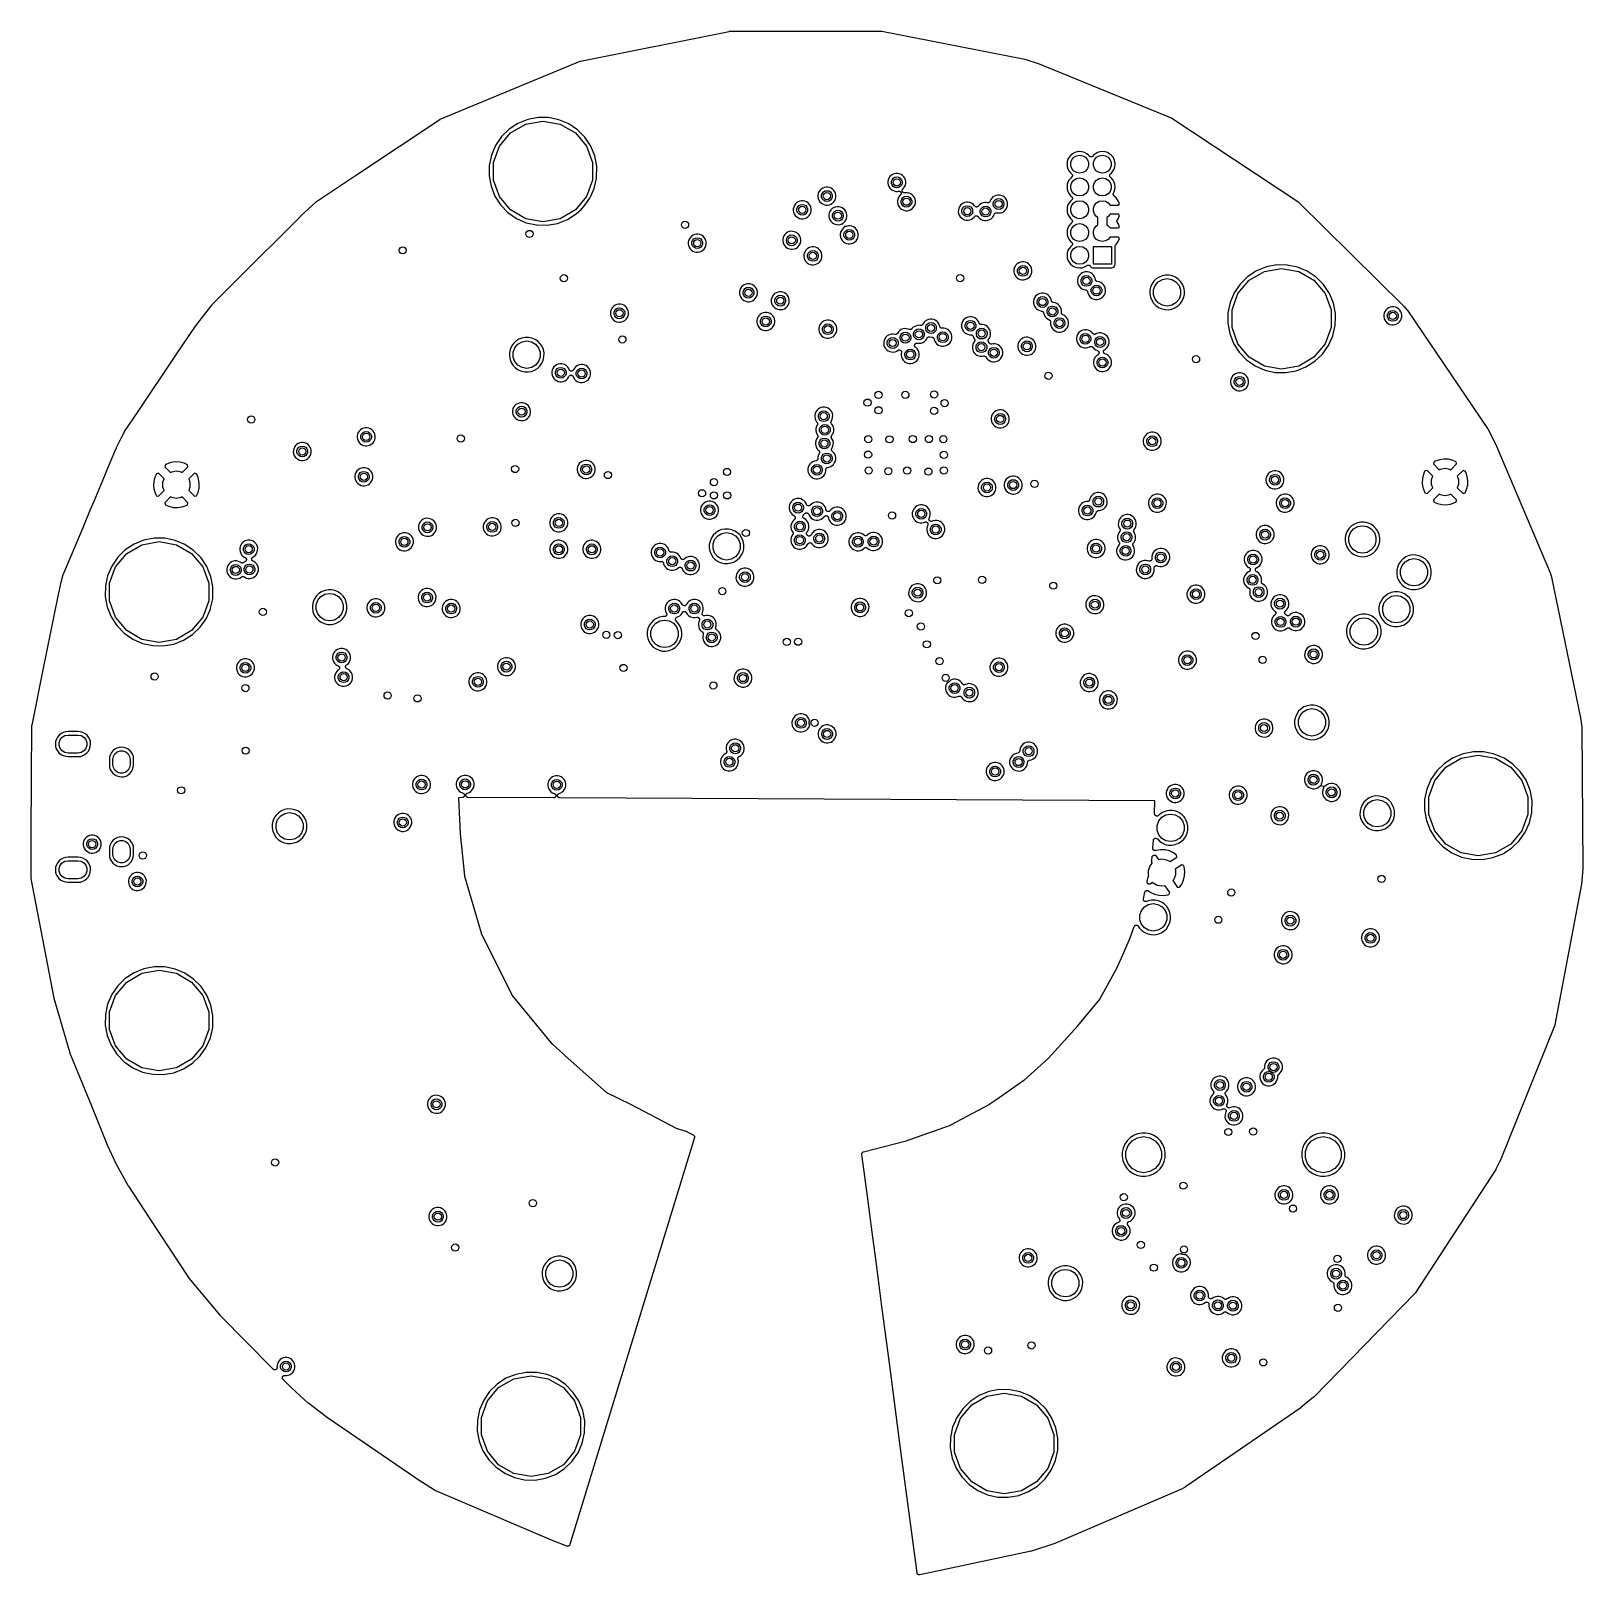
# Model space of a CAD drawing. Extents: x 83.8 to 170.2, y -169.8 to -83.8.
import ezdxf

# ---------------------------------------------------------------- set-up
doc = ezdxf.new("R2010")
doc.units = 0
doc.header["$MEASUREMENT"] = 0
doc.layers.add('BLACK', color=7, linetype='CONTINUOUS')

msp = doc.modelspace()

# ---------------------------------------------------------------- linework, layer by layer
at = {"layer": 'Black'}
for p, q in [((122.703, -83.828), (131.146, -83.8132)), ((131.146, -83.8132), (131.158, -83.8153)), ((131.158, -83.8153), (131.171, -83.8156)), ((131.171, -83.8156), (139.126, -85.3763)), ((114.4, -85.4847), (122.679, -83.8304)), ((122.679, -83.8304), (122.691, -83.8301)), ((122.691, -83.8301), (122.703, -83.828)), ((106.576, -88.7228), (114.376, -85.4919)), ((114.376, -85.4919), (114.388, -85.4892)), ((114.388, -85.4892), (114.4, -85.4847)), ((139.126, -85.3763), (139.132, -85.379)), ((139.132, -85.379), (139.14, -85.38)), ((139.14, -85.38), (139.927, -85.6323)), ((139.927, -85.6323), (139.932, -85.6347)), ((139.932, -85.6347), (139.937, -85.6357)), ((139.937, -85.6357), (147.29, -88.6517)), ((101.977, -91.7872), (106.554, -88.7345)), ((106.554, -88.7345), (106.565, -88.7295)), ((106.565, -88.7295), (106.576, -88.7228)), ((110.911, -88.9643), (110.42, -89.2858)), ((110.502, -89.4819), (111.345, -88.9949)), ((111.455, -88.7443), (110.911, -88.9643)), ((111.345, -88.9949), (112.305, -88.8257)), ((112.032, -88.6343), (111.455, -88.7443)), ((112.619, -88.6384), (112.032, -88.6343)), ((112.305, -88.8257), (113.264, -88.9949)), ((113.194, -88.7565), (112.619, -88.6384)), ((113.736, -88.984), (113.194, -88.7565)), ((113.264, -88.9949), (114.108, -89.4819)), ((114.222, -89.3123), (113.736, -88.984)), ((147.29, -88.6517), (147.301, -88.6584)), ((147.301, -88.6584), (147.312, -88.6633)), ((147.312, -88.6633), (154.334, -93.3107)), ((110, -89.6966), (109.668, -90.1811)), ((109.876, -90.2281), (110.502, -89.4819)), ((110.42, -89.2858), (110, -89.6966)), ((114.108, -89.4819), (114.734, -90.2281)), ((114.636, -89.729), (114.222, -89.3123)), ((114.961, -90.218), (114.636, -89.729)), ((109.437, -90.7207), (109.315, -91.295)), ((109.668, -90.1811), (109.437, -90.7207)), ((109.543, -91.1434), (109.876, -90.2281)), ((114.734, -90.2281), (115.067, -91.1434)), ((115.185, -90.7609), (114.961, -90.218)), ((141.794, -90.6465), (141.688, -90.7328)), ((141.915, -90.5825), (141.794, -90.6465)), ((142.045, -90.543), (141.915, -90.5825)), ((142.012, -90.7592), (142.183, -90.7291)), ((142.187, -90.5291), (142.045, -90.543)), ((142.183, -90.7291), (142.187, -90.7291)), ((142.189, -90.5291), (142.187, -90.5291)), ((142.187, -90.7291), (142.358, -90.7592)), ((142.193, -90.5291), (142.189, -90.5291)), ((142.335, -90.545), (142.193, -90.5291)), ((142.465, -90.5862), (142.335, -90.545)), ((142.584, -90.652), (142.465, -90.5862)), ((142.689, -90.7397), (142.584, -90.652)), ((143.064, -90.6465), (142.958, -90.7328)), ((143.185, -90.5825), (143.064, -90.6465)), ((143.315, -90.543), (143.185, -90.5825)), ((143.282, -90.7592), (143.453, -90.7291)), ((143.457, -90.5291), (143.315, -90.543)), ((143.453, -90.7291), (143.457, -90.7291)), ((143.459, -90.5291), (143.457, -90.5291)), ((143.457, -90.7291), (143.628, -90.7592)), ((143.463, -90.5291), (143.459, -90.5291)), ((143.605, -90.545), (143.463, -90.5291)), ((143.735, -90.5862), (143.605, -90.545)), ((143.854, -90.652), (143.735, -90.5862)), ((143.959, -90.7397), (143.854, -90.652)), ((109.315, -91.295), (109.307, -91.8821)), ((109.543, -92.1174), (109.543, -91.1434)), ((115.067, -91.1434), (115.067, -92.1174)), ((115.281, -91.248), (115.185, -90.7609)), ((115.299, -91.3359), (115.281, -91.248)), ((115.289, -92.0083), (115.299, -91.3359)), ((141.496, -91.0885), (141.482, -91.2242)), ((141.482, -91.2242), (141.494, -91.3601)), ((141.494, -91.3601), (141.533, -91.4911)), ((141.537, -90.9581), (141.496, -91.0885)), ((141.533, -91.4911), (141.596, -91.612)), ((141.601, -90.838), (141.537, -90.9581)), ((141.688, -90.7328), (141.601, -90.838)), ((141.691, -91.1423), (141.75, -90.9791)), ((141.691, -91.3159), (141.691, -91.1423)), ((141.75, -91.4791), (141.691, -91.3159)), ((141.75, -90.9791), (141.862, -90.8461)), ((141.862, -91.6121), (141.75, -91.4791)), ((141.862, -90.8461), (142.012, -90.7592)), ((142.358, -90.7592), (142.509, -90.8461)), ((142.509, -90.8461), (142.62, -90.9791)), ((142.62, -91.4791), (142.509, -91.6121)), ((142.62, -90.9791), (142.68, -91.1423)), ((142.68, -91.3159), (142.62, -91.4791)), ((142.68, -91.1423), (142.68, -91.3159)), ((142.721, -90.7801), (142.689, -90.7397)), ((142.723, -90.7813), (142.721, -90.7801)), ((142.724, -90.7828), (142.723, -90.7813)), ((142.739, -90.7958), (142.724, -90.7828)), ((142.755, -90.8091), (142.739, -90.7958)), ((142.756, -90.8098), (142.755, -90.8091)), ((142.758, -90.8109), (142.756, -90.8098)), ((142.777, -90.8177), (142.758, -90.8109)), ((142.796, -90.8251), (142.777, -90.8177)), ((142.798, -90.8251), (142.796, -90.8251)), ((142.799, -90.8257), (142.798, -90.8251)), ((142.819, -90.8256), (142.799, -90.8257)), ((142.84, -90.826), (142.819, -90.8256)), ((142.842, -90.8254), (142.84, -90.826)), ((142.843, -90.8254), (142.842, -90.8254)), ((142.862, -90.8183), (142.843, -90.8254)), ((142.882, -90.8118), (142.862, -90.8183)), ((142.883, -90.8107), (142.882, -90.8118)), ((142.885, -90.81), (142.883, -90.8107)), ((142.9, -90.7969), (142.885, -90.81)), ((142.916, -90.7841), (142.9, -90.7969)), ((142.917, -90.7826), (142.916, -90.7841)), ((142.918, -90.7814), (142.917, -90.7826)), ((142.958, -90.7328), (142.918, -90.7814)), ((142.961, -91.1423), (143.02, -90.9791)), ((142.961, -91.3159), (142.961, -91.1423)), ((143.02, -91.4791), (142.961, -91.3159)), ((143.02, -90.9791), (143.132, -90.8461)), ((143.132, -91.6121), (143.02, -91.4791)), ((143.132, -90.8461), (143.282, -90.7592)), ((143.628, -90.7592), (143.779, -90.8461)), ((143.779, -90.8461), (143.89, -90.9791)), ((143.89, -91.4791), (143.779, -91.6121)), ((143.89, -90.9791), (143.95, -91.1423)), ((143.95, -91.3159), (143.89, -91.4791)), ((143.95, -91.1423), (143.95, -91.3159)), ((144.045, -90.8461), (143.959, -90.7397)), ((144.039, -91.6202), (144.104, -91.5001)), ((144.108, -90.9671), (144.045, -90.8461)), ((144.104, -91.5001), (144.144, -91.3697)), ((144.146, -91.098), (144.108, -90.9671)), ((144.144, -91.3697), (144.159, -91.234)), ((144.159, -91.234), (144.146, -91.098)), ((99.6982, -93.3067), (101.977, -91.7872)), ((101.977, -91.7872), (101.977, -91.7872)), ((109.307, -91.8821), (109.413, -92.4597)), ((109.413, -92.4597), (109.629, -93.0056)), ((109.876, -93.0327), (109.543, -92.1174)), ((115.067, -92.1174), (114.734, -93.0327)), ((115.159, -92.58), (115.23, -92.2697)), ((115.23, -92.2697), (115.289, -92.0083)), ((131.506, -92.1891), (131.504, -92.2871)), ((131.504, -92.2871), (131.522, -92.3836)), ((131.526, -92.0932), (131.506, -92.1891)), ((131.522, -92.3836), (131.558, -92.4747)), ((131.565, -92.003), (131.526, -92.0932)), ((131.62, -91.9221), (131.565, -92.003)), ((131.69, -91.8535), (131.62, -91.9221)), ((131.772, -91.7998), (131.69, -91.8535)), ((131.708, -92.1928), (131.744, -92.0945)), ((131.708, -92.2974), (131.708, -92.1928)), ((131.744, -92.3957), (131.708, -92.2974)), ((131.744, -92.0945), (131.811, -92.0144)), ((131.811, -92.4758), (131.744, -92.3957)), ((131.863, -91.7631), (131.772, -91.7998)), ((131.811, -92.0144), (131.902, -91.9621)), ((131.959, -91.7447), (131.863, -91.7631)), ((131.902, -91.9621), (132.005, -91.9439)), ((132.057, -91.7454), (131.959, -91.7447)), ((132.005, -91.9439), (132.108, -91.9621)), ((132.154, -91.7651), (132.057, -91.7454)), ((132.108, -91.9621), (132.199, -92.0144)), ((132.244, -91.8031), (132.154, -91.7651)), ((132.199, -92.0144), (132.266, -92.0945)), ((132.266, -92.3957), (132.199, -92.4758)), ((132.325, -91.858), (132.244, -91.8031)), ((132.266, -92.0945), (132.302, -92.1928)), ((132.302, -92.2974), (132.266, -92.3957)), ((132.302, -92.1928), (132.302, -92.2974)), ((132.394, -91.9275), (132.325, -91.858)), ((132.449, -92.0092), (132.394, -91.9275)), ((132.442, -92.4932), (132.482, -92.4037)), ((132.486, -92.0999), (132.449, -92.0092)), ((132.482, -92.4037), (132.503, -92.3089)), ((132.505, -92.1952), (132.486, -92.0999)), ((132.503, -92.3089), (132.505, -92.1952)), ((141.496, -92.3585), (141.482, -92.4942)), ((141.537, -92.2281), (141.496, -92.3585)), ((141.601, -92.108), (141.537, -92.2281)), ((141.596, -91.612), (141.682, -91.7184)), ((141.688, -92.0028), (141.601, -92.108)), ((141.682, -91.7184), (141.739, -91.7668)), ((141.738, -91.9625), (141.688, -92.0028)), ((141.691, -92.4123), (141.75, -92.2491)), ((141.691, -92.5859), (141.691, -92.4123)), ((141.739, -91.9614), (141.738, -91.9618)), ((141.738, -91.9618), (141.738, -91.9625)), ((141.739, -91.7668), (141.74, -91.7675)), ((141.753, -91.9452), (141.739, -91.9614)), ((141.74, -91.7675), (141.741, -91.768)), ((141.741, -91.768), (141.754, -91.7844)), ((141.75, -92.2491), (141.862, -92.1161)), ((141.767, -91.9291), (141.753, -91.9452)), ((141.754, -91.7844), (141.768, -91.8006)), ((141.768, -91.9276), (141.767, -91.9283)), ((141.767, -91.9283), (141.767, -91.9291)), ((141.768, -91.8006), (141.768, -91.8014)), ((141.768, -91.8014), (141.768, -91.8021)), ((141.768, -91.8021), (141.775, -91.8222)), ((141.775, -91.9078), (141.768, -91.9276)), ((141.775, -91.8222), (141.783, -91.842)), ((141.782, -91.8879), (141.775, -91.9078)), ((141.783, -91.8861), (141.782, -91.887)), ((141.782, -91.887), (141.782, -91.8879)), ((141.783, -91.842), (141.783, -91.8429)), ((141.783, -91.8429), (141.783, -91.8438)), ((141.783, -91.8438), (141.783, -91.865)), ((141.783, -91.865), (141.783, -91.8861)), ((142.012, -91.6989), (141.862, -91.6121)), ((141.862, -92.1161), (142.012, -92.0292)), ((142.183, -91.7291), (142.012, -91.6989)), ((142.012, -92.0292), (142.183, -91.9991)), ((142.187, -91.7291), (142.183, -91.7291)), ((142.183, -91.9991), (142.187, -91.9991)), ((142.358, -91.6989), (142.187, -91.7291)), ((142.187, -91.9991), (142.358, -92.0292)), ((142.509, -91.6121), (142.358, -91.6989)), ((142.358, -92.0292), (142.509, -92.1161)), ((142.509, -92.1161), (142.62, -92.2491)), ((142.62, -92.2491), (142.68, -92.4123)), ((142.68, -92.4123), (142.68, -92.5859)), ((142.961, -92.4123), (143.02, -92.2491)), ((142.961, -92.5859), (142.961, -92.4123)), ((143.02, -92.2491), (143.132, -92.1161)), ((143.282, -91.6989), (143.132, -91.6121)), ((143.132, -92.1161), (143.282, -92.0292)), ((143.453, -91.7291), (143.282, -91.6989)), ((143.282, -92.0292), (143.453, -91.9991)), ((143.457, -91.7291), (143.453, -91.7291)), ((143.453, -91.9991), (143.457, -91.9991)), ((143.628, -91.6989), (143.457, -91.7291)), ((143.457, -91.9991), (143.628, -92.0292)), ((143.779, -91.6121), (143.628, -91.6989)), ((143.628, -92.0292), (143.779, -92.1161)), ((143.779, -92.1161), (143.89, -92.2491)), ((143.858, -91.8403), (143.866, -91.8204)), ((143.858, -91.8412), (143.858, -91.8403)), ((143.858, -91.842), (143.858, -91.8412)), ((143.858, -91.8632), (143.858, -91.842)), ((143.858, -91.8844), (143.858, -91.8632)), ((143.858, -91.8852), (143.858, -91.8844)), ((143.858, -91.8861), (143.858, -91.8852)), ((143.865, -91.9061), (143.858, -91.8861)), ((143.872, -91.926), (143.865, -91.9061)), ((143.866, -91.8204), (143.873, -91.8006)), ((143.873, -91.9267), (143.872, -91.926)), ((143.873, -91.8006), (143.874, -91.7999)), ((143.873, -91.9276), (143.873, -91.9267)), ((143.887, -91.9438), (143.873, -91.9276)), ((143.874, -91.799), (143.888, -91.783)), ((143.874, -91.7999), (143.874, -91.799)), ((143.9, -91.9602), (143.887, -91.9438)), ((143.888, -91.783), (143.901, -91.7668)), ((143.89, -92.2491), (143.95, -92.4123)), ((143.901, -91.9607), (143.9, -91.9602)), ((143.901, -91.7668), (143.902, -91.7663)), ((143.901, -91.9614), (143.901, -91.9607)), ((143.959, -92.0097), (143.901, -91.9614)), ((143.902, -91.7663), (143.903, -91.7657)), ((143.903, -91.7657), (143.952, -91.7254)), ((143.95, -92.4123), (143.95, -92.5859)), ((143.952, -91.7254), (144.039, -91.6202)), ((144.045, -92.1161), (143.959, -92.0097)), ((144.108, -92.2371), (144.045, -92.1161)), ((144.146, -92.368), (144.108, -92.2371)), ((144.159, -92.504), (144.146, -92.368)), ((98.8292, -94.114), (99.6821, -93.3195)), ((99.6821, -93.3195), (99.6908, -93.3138)), ((99.6908, -93.3138), (99.6982, -93.3067)), ((109.629, -93.0056), (109.947, -93.4991)), ((110.502, -93.7789), (109.876, -93.0327)), ((114.734, -93.0327), (114.108, -93.7789)), ((114.582, -93.5962), (114.921, -93.1164)), ((114.921, -93.1164), (114.969, -93.0081)), ((114.969, -93.0081), (115.159, -92.58)), ((114.969, -93.0081), (114.969, -93.0081)), ((126.509, -93.3238), (126.427, -93.3775)), ((126.6, -93.2871), (126.509, -93.3238)), ((126.697, -93.2687), (126.6, -93.2871)), ((126.795, -93.2694), (126.697, -93.2687)), ((126.891, -93.2891), (126.795, -93.2694)), ((126.981, -93.3271), (126.891, -93.2891)), ((127.614, -92.9511), (127.613, -93.0491)), ((127.613, -93.0491), (127.631, -93.1456)), ((127.635, -92.8552), (127.614, -92.9511)), ((127.631, -93.1456), (127.667, -93.2367)), ((127.673, -92.765), (127.635, -92.8552)), ((127.667, -93.2367), (127.72, -93.3192)), ((127.729, -92.6841), (127.673, -92.765)), ((127.72, -93.3192), (127.788, -93.3897)), ((127.799, -92.6155), (127.729, -92.6841)), ((127.881, -92.5618), (127.799, -92.6155)), ((127.817, -92.9548), (127.853, -92.8565)), ((127.817, -93.0594), (127.817, -92.9548)), ((127.853, -93.1577), (127.817, -93.0594)), ((127.853, -92.8565), (127.92, -92.7764)), ((127.92, -93.2378), (127.853, -93.1577)), ((127.972, -92.5251), (127.881, -92.5618)), ((127.92, -92.7764), (128.011, -92.7241)), ((128.011, -93.2901), (127.92, -93.2378)), ((128.068, -92.5067), (127.972, -92.5251)), ((128.011, -92.7241), (128.114, -92.7059)), ((128.114, -93.3082), (128.011, -93.2901)), ((128.166, -92.5074), (128.068, -92.5067)), ((128.114, -92.7059), (128.217, -92.7241)), ((128.217, -93.2901), (128.114, -93.3082)), ((128.262, -92.5271), (128.166, -92.5074)), ((128.217, -92.7241), (128.307, -92.7764)), ((128.307, -93.2378), (128.217, -93.2901)), ((128.353, -92.5651), (128.262, -92.5271)), ((128.307, -92.7764), (128.374, -92.8565)), ((128.374, -93.1577), (128.307, -93.2378)), ((128.434, -92.62), (128.353, -92.5651)), ((128.374, -92.8565), (128.41, -92.9548)), ((128.41, -93.0594), (128.374, -93.1577)), ((128.41, -92.9548), (128.41, -93.0594)), ((128.503, -92.6895), (128.434, -92.62)), ((128.494, -93.3354), (128.551, -93.2552)), ((128.557, -92.7712), (128.503, -92.6895)), ((128.551, -93.2552), (128.59, -93.1657)), ((128.595, -92.8619), (128.557, -92.7712)), ((128.59, -93.1657), (128.612, -93.0709)), ((128.614, -92.9572), (128.595, -92.8619)), ((128.612, -93.0709), (128.614, -92.9572)), ((131.558, -92.4747), (131.611, -92.5572)), ((131.611, -92.5572), (131.679, -92.6277)), ((131.679, -92.6277), (131.76, -92.6837)), ((131.76, -92.6837), (131.85, -92.7229)), ((131.902, -92.5281), (131.811, -92.4758)), ((131.85, -92.7229), (131.945, -92.744)), ((132.005, -92.5462), (131.902, -92.5281)), ((131.945, -92.744), (132.044, -92.746)), ((132.108, -92.5281), (132.005, -92.5462)), ((132.044, -93.266), (132.043, -93.3641)), ((132.044, -92.746), (132.095, -92.737)), ((132.065, -93.1701), (132.044, -93.266)), ((132.103, -93.08), (132.065, -93.1701)), ((132.095, -92.737), (132.101, -92.737)), ((132.101, -92.737), (132.107, -92.7354)), ((132.159, -92.9991), (132.103, -93.08)), ((132.107, -92.7354), (132.123, -92.737)), ((132.199, -92.4758), (132.108, -92.5281)), ((132.123, -92.737), (132.139, -92.737)), ((132.139, -92.737), (132.145, -92.7391)), ((132.145, -92.7391), (132.151, -92.7397)), ((132.151, -92.7397), (132.166, -92.7466)), ((132.206, -92.9528), (132.159, -92.9991)), ((132.166, -92.7466), (132.181, -92.752)), ((132.181, -92.752), (132.185, -92.7561)), ((132.185, -92.7561), (132.191, -92.7588)), ((132.191, -92.7588), (132.202, -92.7702)), ((132.202, -92.7702), (132.214, -92.7804)), ((132.21, -92.9477), (132.206, -92.9528)), ((132.214, -92.9437), (132.21, -92.9477)), ((132.214, -92.7804), (132.217, -92.7858)), ((132.222, -92.9299), (132.214, -92.9437)), ((132.217, -92.7858), (132.222, -92.7903)), ((132.222, -92.7903), (132.228, -92.8048)), ((132.232, -92.9169), (132.222, -92.9299)), ((132.228, -92.8048), (132.236, -92.8186)), ((132.233, -92.9109), (132.232, -92.9169)), ((132.236, -92.9055), (132.233, -92.9109)), ((132.236, -92.8186), (132.237, -92.8247)), ((132.239, -92.8898), (132.236, -92.9055)), ((132.237, -92.8247), (132.24, -92.8304)), ((132.243, -92.8744), (132.239, -92.8898)), ((132.24, -92.8304), (132.241, -92.8463)), ((132.241, -92.8463), (132.244, -92.862)), ((132.244, -92.862), (132.243, -92.8682)), ((132.243, -92.8682), (132.243, -92.8744)), ((132.247, -93.2698), (132.283, -93.1715)), ((132.247, -93.3743), (132.247, -93.2698)), ((132.283, -93.1715), (132.35, -93.0914)), ((132.304, -92.7069), (132.305, -92.699)), ((132.307, -92.7209), (132.304, -92.7069)), ((132.305, -92.691), (132.309, -92.6774)), ((132.305, -92.699), (132.305, -92.691)), ((132.308, -92.735), (132.307, -92.7209)), ((132.311, -92.7424), (132.308, -92.735)), ((132.309, -92.6774), (132.311, -92.6634)), ((132.311, -92.6634), (132.315, -92.6564)), ((132.312, -92.7502), (132.311, -92.7424)), ((132.32, -92.7624), (132.312, -92.7502)), ((132.315, -92.6564), (132.317, -92.6487)), ((132.317, -92.6487), (132.326, -92.6373)), ((132.325, -92.7754), (132.32, -92.7624)), ((132.331, -92.7812), (132.325, -92.7754)), ((132.326, -92.6373), (132.333, -92.6249)), ((132.335, -92.7881), (132.331, -92.7812)), ((132.333, -92.6249), (132.339, -92.6196)), ((132.346, -92.7971), (132.335, -92.7881)), ((132.339, -92.6196), (132.344, -92.6132)), ((132.344, -92.6132), (132.385, -92.5734)), ((132.356, -92.8074), (132.346, -92.7971)), ((132.35, -93.0914), (132.44, -93.0391)), ((132.363, -92.8109), (132.356, -92.8074)), ((132.369, -92.816), (132.363, -92.8109)), ((132.383, -92.8207), (132.369, -92.816)), ((132.395, -92.827), (132.383, -92.8207)), ((132.385, -92.5734), (132.442, -92.4932)), ((132.403, -92.8279), (132.395, -92.827)), ((132.411, -92.8305), (132.403, -92.8279)), ((132.425, -92.8303), (132.411, -92.8305)), ((132.439, -92.8319), (132.425, -92.8303)), ((132.447, -92.83), (132.439, -92.8319)), ((132.44, -93.0391), (132.543, -93.0209)), ((132.455, -92.8299), (132.447, -92.83)), ((132.498, -92.8217), (132.455, -92.8299)), ((132.596, -92.8224), (132.498, -92.8217)), ((132.543, -93.0209), (132.646, -93.0391)), ((132.692, -92.8421), (132.596, -92.8224)), ((132.646, -93.0391), (132.737, -93.0914)), ((132.782, -92.8801), (132.692, -92.8421)), ((132.737, -93.0914), (132.804, -93.1715)), ((132.864, -92.9349), (132.782, -92.8801)), ((132.804, -93.1715), (132.84, -93.2698)), ((132.84, -93.2698), (132.84, -93.3743)), ((132.933, -93.0045), (132.864, -92.9349)), ((132.987, -93.0862), (132.933, -93.0045)), ((133.024, -93.1768), (132.987, -93.0862)), ((133.043, -93.2721), (133.024, -93.1768)), ((133.042, -93.3859), (133.043, -93.2721)), ((137.179, -93.3234), (137.169, -93.3407)), ((137.19, -93.3065), (137.179, -93.3234)), ((137.233, -93.2065), (137.19, -93.3065)), ((137.289, -93.1256), (137.233, -93.2065)), ((137.359, -93.057), (137.289, -93.1256)), ((137.441, -93.0033), (137.359, -93.057)), ((137.377, -93.3962), (137.413, -93.2979)), ((137.413, -93.2979), (137.48, -93.2178)), ((137.532, -92.9665), (137.441, -93.0033)), ((137.48, -93.2178), (137.571, -93.1655)), ((137.628, -92.9482), (137.532, -92.9665)), ((137.571, -93.1655), (137.674, -93.1474)), ((137.726, -92.9488), (137.628, -92.9482)), ((137.674, -93.1474), (137.777, -93.1655)), ((137.822, -92.9686), (137.726, -92.9488)), ((137.777, -93.1655), (137.867, -93.2178)), ((137.913, -93.0066), (137.822, -92.9686)), ((137.867, -93.2178), (137.934, -93.2979)), ((137.994, -93.0614), (137.913, -93.0066)), ((137.934, -93.2979), (137.97, -93.3962)), ((138.063, -93.131), (137.994, -93.0614)), ((138.117, -93.2126), (138.063, -93.131)), ((138.155, -93.3033), (138.117, -93.2126)), ((138.173, -93.3986), (138.155, -93.3033)), ((141.482, -92.4942), (141.494, -92.6301)), ((141.494, -92.6301), (141.533, -92.7611)), ((141.533, -92.7611), (141.596, -92.882)), ((141.596, -92.882), (141.682, -92.9884)), ((141.688, -93.2728), (141.601, -93.378)), ((141.682, -92.9884), (141.739, -93.0368)), ((141.738, -93.2325), (141.688, -93.2728)), ((141.75, -92.7491), (141.691, -92.5859)), ((141.739, -93.2314), (141.738, -93.2318)), ((141.738, -93.2318), (141.738, -93.2325)), ((141.739, -93.0368), (141.74, -93.0375)), ((141.753, -93.2152), (141.739, -93.2314)), ((141.74, -93.0375), (141.741, -93.038)), ((141.741, -93.038), (141.754, -93.0544)), ((141.862, -92.8821), (141.75, -92.7491)), ((141.767, -93.1991), (141.753, -93.2152)), ((141.754, -93.0544), (141.768, -93.0706)), ((141.768, -93.1976), (141.767, -93.1983)), ((141.767, -93.1983), (141.767, -93.1991)), ((141.768, -93.0706), (141.768, -93.0714)), ((141.768, -93.0714), (141.768, -93.0721)), ((141.768, -93.0721), (141.775, -93.0922)), ((141.775, -93.1778), (141.768, -93.1976)), ((141.775, -93.0922), (141.783, -93.112)), ((141.782, -93.1579), (141.775, -93.1778)), ((141.783, -93.1561), (141.782, -93.157)), ((141.782, -93.157), (141.782, -93.1579)), ((141.783, -93.112), (141.783, -93.1129)), ((141.783, -93.1129), (141.783, -93.1138)), ((141.783, -93.1138), (141.783, -93.135)), ((141.783, -93.135), (141.783, -93.1561)), ((142.012, -92.9689), (141.862, -92.8821)), ((141.862, -93.3861), (142.012, -93.2992)), ((142.183, -92.9991), (142.012, -92.9689)), ((142.012, -93.2992), (142.183, -93.2691)), ((142.187, -92.9991), (142.183, -92.9991)), ((142.183, -93.2691), (142.187, -93.2691)), ((142.358, -92.9689), (142.187, -92.9991)), ((142.187, -93.2691), (142.358, -93.2992)), ((142.509, -92.8821), (142.358, -92.9689)), ((142.358, -93.2992), (142.509, -93.3861)), ((142.62, -92.7491), (142.509, -92.8821)), ((142.68, -92.5859), (142.62, -92.7491)), ((143.02, -92.7491), (142.961, -92.5859)), ((143.132, -92.8821), (143.02, -92.7491)), ((143.282, -92.9689), (143.132, -92.8821)), ((143.132, -93.3861), (143.282, -93.2992)), ((143.453, -92.9991), (143.282, -92.9689)), ((143.282, -93.2992), (143.453, -93.2691)), ((143.457, -92.9991), (143.453, -92.9991)), ((143.453, -93.2691), (143.457, -93.2691)), ((143.628, -92.9689), (143.457, -92.9991)), ((143.457, -93.2691), (143.628, -93.2992)), ((143.779, -92.8821), (143.628, -92.9689)), ((143.628, -93.2992), (143.779, -93.3861)), ((143.89, -92.7491), (143.779, -92.8821)), ((143.95, -92.5859), (143.89, -92.7491)), ((144.053, -92.88), (144.055, -92.8745)), ((144.054, -92.8964), (144.053, -92.88)), ((144.053, -92.9128), (144.054, -92.8964)), ((144.054, -92.9183), (144.053, -92.9128)), ((144.055, -92.9241), (144.054, -92.9183)), ((144.055, -92.8688), (144.062, -92.8537)), ((144.055, -92.8745), (144.055, -92.8688)), ((144.061, -92.9394), (144.055, -92.9241)), ((144.065, -92.9551), (144.061, -92.9394)), ((144.062, -92.8537), (144.067, -92.8381)), ((144.069, -92.9597), (144.065, -92.9551)), ((144.067, -92.8381), (144.104, -92.7701)), ((144.071, -92.9651), (144.069, -92.9597)), ((144.082, -92.9774), (144.071, -92.9651)), ((144.091, -92.9906), (144.082, -92.9774)), ((144.218, -93.1105), (144.091, -92.9906)), ((144.104, -92.7701), (144.144, -92.6397)), ((144.144, -92.6397), (144.159, -92.504)), ((144.331, -93.2719), (144.218, -93.1105)), ((144.409, -93.4454), (144.331, -93.2719)), ((154.334, -93.3107), (154.336, -93.3131)), ((154.336, -93.3131), (154.339, -93.3147)), ((154.339, -93.3147), (154.364, -93.3333)), ((97.3468, -95.5911), (98.8261, -94.117)), ((98.8261, -94.117), (98.8279, -94.1157)), ((98.8279, -94.1157), (98.8292, -94.114)), ((109.947, -93.4991), (110.355, -93.9215)), ((110.355, -93.9215), (110.837, -94.2566)), ((111.345, -94.2659), (110.502, -93.7789)), ((114.108, -93.7789), (113.264, -94.2659)), ((113.661, -94.3157), (114.157, -94.0011)), ((114.157, -94.0011), (114.442, -93.7298)), ((114.442, -93.7298), (114.582, -93.5962)), ((114.442, -93.7298), (114.442, -93.7298)), ((126.243, -93.7131), (126.241, -93.8111)), ((126.241, -93.8111), (126.259, -93.9076)), ((126.263, -93.6172), (126.243, -93.7131)), ((126.259, -93.9076), (126.295, -93.9987)), ((126.302, -93.527), (126.263, -93.6172)), ((126.295, -93.9987), (126.348, -94.0812)), ((126.357, -93.4461), (126.302, -93.527)), ((126.348, -94.0812), (126.416, -94.1517)), ((126.427, -93.3775), (126.357, -93.4461)), ((126.416, -94.1517), (126.497, -94.2077)), ((126.446, -93.7168), (126.481, -93.6185)), ((126.446, -93.8214), (126.446, -93.7168)), ((126.481, -93.9197), (126.446, -93.8214)), ((126.481, -93.6185), (126.549, -93.5384)), ((126.549, -93.9998), (126.481, -93.9197)), ((126.549, -93.5384), (126.639, -93.4861)), ((126.639, -94.0521), (126.549, -93.9998)), ((126.639, -93.4861), (126.742, -93.4679)), ((126.742, -94.0702), (126.639, -94.0521)), ((126.742, -93.4679), (126.845, -93.4861)), ((126.845, -94.0521), (126.742, -94.0702)), ((126.845, -93.4861), (126.936, -93.5384)), ((126.936, -93.9998), (126.845, -94.0521)), ((126.936, -93.5384), (127.003, -93.6185)), ((127.003, -93.9197), (126.936, -93.9998)), ((126.969, -94.2175), (127.051, -94.165)), ((127.062, -93.382), (126.981, -93.3271)), ((127.003, -93.6185), (127.039, -93.7168)), ((127.039, -93.8214), (127.003, -93.9197)), ((127.039, -93.7168), (127.039, -93.8214)), ((127.051, -94.165), (127.122, -94.0974)), ((127.131, -93.4515), (127.062, -93.382)), ((127.122, -94.0974), (127.179, -94.0172)), ((127.186, -93.5332), (127.131, -93.4515)), ((127.179, -94.0172), (127.219, -93.9277)), ((127.223, -93.6239), (127.186, -93.5332)), ((127.219, -93.9277), (127.24, -93.8329)), ((127.242, -93.7192), (127.223, -93.6239)), ((127.24, -93.8329), (127.242, -93.7192)), ((127.788, -93.3897), (127.869, -93.4457)), ((127.869, -93.4457), (127.958, -93.4849)), ((127.958, -93.4849), (128.054, -93.506)), ((128.054, -93.506), (128.152, -93.508)), ((128.152, -93.508), (128.249, -93.491)), ((128.224, -94.0433), (128.223, -94.1413)), ((128.223, -94.1413), (128.24, -94.2378)), ((128.244, -93.9474), (128.224, -94.0433)), ((128.283, -93.8572), (128.244, -93.9474)), ((128.249, -93.491), (128.328, -93.4605)), ((128.338, -93.7763), (128.283, -93.8572)), ((128.328, -93.4605), (128.336, -93.4587)), ((128.336, -93.4587), (128.344, -93.4552)), ((128.408, -93.7077), (128.338, -93.7763)), ((128.344, -93.4552), (128.358, -93.4545)), ((128.358, -93.4545), (128.36, -93.454)), ((128.36, -93.454), (128.362, -93.4509)), ((128.362, -93.4509), (128.37, -93.4431)), ((128.37, -93.4431), (128.377, -93.434)), ((128.377, -93.434), (128.386, -93.4284)), ((128.386, -93.4284), (128.394, -93.4212)), ((128.394, -93.4212), (128.423, -93.403)), ((128.443, -93.6851), (128.408, -93.7077)), ((128.423, -93.403), (128.494, -93.3354)), ((128.427, -94.047), (128.462, -93.9487)), ((128.427, -94.1516), (128.427, -94.047)), ((128.462, -94.2499), (128.427, -94.1516)), ((128.449, -93.679), (128.443, -93.6851)), ((128.457, -93.6744), (128.449, -93.679)), ((128.465, -93.6641), (128.457, -93.6744)), ((128.462, -93.9487), (128.53, -93.8686)), ((128.475, -93.655), (128.465, -93.6641)), ((128.476, -93.6534), (128.475, -93.655)), ((128.478, -93.6529), (128.476, -93.6534)), ((128.49, -93.6525), (128.478, -93.6529)), ((128.5, -93.6484), (128.49, -93.6525)), ((128.51, -93.6462), (128.5, -93.6484)), ((128.581, -93.6173), (128.51, -93.6462)), ((128.53, -93.8686), (128.62, -93.8163)), ((128.678, -93.5989), (128.581, -93.6173)), ((128.62, -93.8163), (128.723, -93.7981)), ((128.776, -93.5996), (128.678, -93.5989)), ((128.723, -93.7981), (128.826, -93.8163)), ((128.872, -93.6193), (128.776, -93.5996)), ((128.826, -93.8163), (128.917, -93.8686)), ((128.962, -93.6573), (128.872, -93.6193)), ((128.917, -93.8686), (128.984, -93.9487)), ((129.044, -93.7122), (128.962, -93.6573)), ((128.984, -93.9487), (129.02, -94.047)), ((129.02, -94.1516), (128.984, -94.2499)), ((129.02, -94.047), (129.02, -94.1516)), ((129.113, -93.7817), (129.044, -93.7122)), ((129.167, -93.8634), (129.113, -93.7817)), ((129.204, -93.9541), (129.167, -93.8634)), ((129.2, -94.2579), (129.222, -94.1631)), ((129.223, -94.0494), (129.204, -93.9541)), ((129.222, -94.1631), (129.223, -94.0494)), ((132.043, -93.3641), (132.06, -93.4605)), ((132.06, -93.4605), (132.097, -93.5517)), ((132.097, -93.5517), (132.15, -93.6341)), ((132.15, -93.6341), (132.218, -93.7047)), ((132.218, -93.7047), (132.298, -93.7606)), ((132.283, -93.4726), (132.247, -93.3743)), ((132.35, -93.5527), (132.283, -93.4726)), ((132.298, -93.7606), (132.388, -93.7999)), ((132.44, -93.605), (132.35, -93.5527)), ((132.388, -93.7999), (132.484, -93.8209)), ((132.543, -93.6232), (132.44, -93.605)), ((132.484, -93.8209), (132.582, -93.823)), ((132.646, -93.605), (132.543, -93.6232)), ((132.582, -93.823), (132.679, -93.806)), ((132.737, -93.5527), (132.646, -93.605)), ((132.679, -93.806), (132.747, -93.7796)), ((132.804, -93.4726), (132.737, -93.5527)), ((132.747, -93.7796), (132.77, -93.7705)), ((132.747, -93.7796), (132.747, -93.7796)), ((132.77, -93.7705), (132.853, -93.718)), ((132.84, -93.3743), (132.804, -93.4726)), ((132.853, -93.718), (132.924, -93.6503)), ((132.924, -93.6503), (132.98, -93.5702)), ((132.98, -93.5702), (133.02, -93.4806)), ((133.02, -93.4806), (133.042, -93.3859)), ((135.433, -93.7893), (135.431, -93.8873)), ((135.431, -93.8873), (135.449, -93.9838)), ((135.453, -93.6934), (135.433, -93.7893)), ((135.449, -93.9838), (135.485, -94.0749)), ((135.492, -93.6032), (135.453, -93.6934)), ((135.485, -94.0749), (135.538, -94.1574)), ((135.547, -93.5223), (135.492, -93.6032)), ((135.538, -94.1574), (135.606, -94.2279)), ((135.617, -93.4537), (135.547, -93.5223)), ((135.699, -93.4), (135.617, -93.4537)), ((135.635, -93.793), (135.671, -93.6947)), ((135.635, -93.8976), (135.635, -93.793)), ((135.671, -93.9959), (135.635, -93.8976)), ((135.671, -93.6947), (135.738, -93.6146)), ((135.738, -94.076), (135.671, -93.9959)), ((135.79, -93.3633), (135.699, -93.4)), ((135.738, -93.6146), (135.829, -93.5623)), ((135.829, -94.1283), (135.738, -94.076)), ((135.886, -93.3449), (135.79, -93.3633)), ((135.829, -93.5623), (135.932, -93.5441)), ((135.932, -94.1464), (135.829, -94.1283)), ((135.984, -93.3456), (135.886, -93.3449)), ((135.932, -93.5441), (136.035, -93.5623)), ((136.035, -94.1283), (135.932, -94.1464)), ((136.08, -93.3653), (135.984, -93.3456)), ((136.035, -93.5623), (136.125, -93.6146)), ((136.125, -94.076), (136.035, -94.1283)), ((136.171, -93.4033), (136.08, -93.3653)), ((136.125, -93.6146), (136.193, -93.6947)), ((136.193, -93.9959), (136.125, -94.076)), ((136.252, -93.4582), (136.171, -93.4033)), ((136.193, -93.6947), (136.228, -93.793)), ((136.228, -93.8976), (136.193, -93.9959)), ((136.228, -93.793), (136.228, -93.8976)), ((136.241, -94.2412), (136.312, -94.1736)), ((136.321, -93.5277), (136.252, -93.4582)), ((136.312, -94.1736), (136.327, -94.1526)), ((136.343, -93.5603), (136.321, -93.5277)), ((136.327, -94.1526), (136.336, -94.1432)), ((136.336, -94.1432), (136.344, -94.1326)), ((136.352, -93.5699), (136.343, -93.5603)), ((136.344, -94.1326), (136.352, -94.1278)), ((136.36, -93.5807), (136.352, -93.5699)), ((136.352, -94.1278), (136.358, -94.1215)), ((136.358, -94.1215), (136.37, -94.1159)), ((136.367, -93.5858), (136.36, -93.5807)), ((136.373, -93.5922), (136.367, -93.5858)), ((136.37, -94.1159), (136.381, -94.1087)), ((136.385, -93.5981), (136.373, -93.5922)), ((136.381, -94.1087), (136.39, -94.1068)), ((136.396, -93.6056), (136.385, -93.5981)), ((136.39, -94.1068), (136.398, -94.103)), ((136.405, -93.6079), (136.396, -93.6056)), ((136.398, -94.103), (136.412, -94.1019)), ((136.413, -93.6118), (136.405, -93.6079)), ((136.412, -94.1019), (136.425, -94.099)), ((136.426, -93.6133), (136.413, -93.6118)), ((136.425, -94.099), (136.433, -94.1001)), ((136.439, -93.6166), (136.426, -93.6133)), ((136.433, -94.1001), (136.442, -94.0993)), ((136.448, -93.6157), (136.439, -93.6166)), ((136.442, -94.0993), (136.455, -94.1028)), ((136.457, -93.6167), (136.448, -93.6157)), ((136.455, -94.1028), (136.468, -94.1045)), ((136.469, -93.6136), (136.457, -93.6167)), ((136.468, -94.1045), (136.476, -94.1086)), ((136.483, -93.6123), (136.469, -93.6136)), ((136.476, -94.1086), (136.485, -94.1109)), ((136.491, -93.6085), (136.483, -93.6123)), ((136.485, -94.1109), (136.496, -94.1186)), ((136.499, -93.6064), (136.491, -93.6085)), ((136.496, -94.1186), (136.507, -94.1247)), ((136.51, -93.599), (136.499, -93.6064)), ((136.507, -94.1247), (136.514, -94.1312)), ((136.522, -93.5932), (136.51, -93.599)), ((136.514, -94.1312), (136.521, -94.1363)), ((136.521, -94.1363), (136.528, -94.1472)), ((136.529, -93.5869), (136.522, -93.5932)), ((136.528, -94.1472), (136.537, -94.157)), ((136.536, -93.582), (136.529, -93.5869)), ((136.544, -93.5712), (136.536, -93.582)), ((136.537, -94.157), (136.554, -94.1828)), ((136.553, -93.5617), (136.544, -93.5712)), ((136.563, -93.5477), (136.553, -93.5617)), ((136.554, -94.1828), (136.622, -94.2533)), ((136.633, -93.4791), (136.563, -93.5477)), ((136.715, -93.4254), (136.633, -93.4791)), ((136.651, -93.8184), (136.687, -93.7201)), ((136.651, -93.923), (136.651, -93.8184)), ((136.687, -94.0213), (136.651, -93.923)), ((136.687, -93.7201), (136.754, -93.64)), ((136.754, -94.1014), (136.687, -94.0213)), ((136.806, -93.3887), (136.715, -93.4254)), ((136.754, -93.64), (136.845, -93.5877)), ((136.845, -94.1537), (136.754, -94.1014)), ((136.902, -93.3703), (136.806, -93.3887)), ((136.845, -93.5877), (136.948, -93.5695)), ((136.948, -94.1718), (136.845, -94.1537)), ((137, -93.371), (136.902, -93.3703)), ((136.948, -93.5695), (137.051, -93.5877)), ((137.051, -94.1537), (136.948, -94.1718)), ((137.048, -93.3808), (137, -93.371)), ((137.068, -93.3814), (137.048, -93.3808)), ((137.051, -93.5877), (137.141, -93.64)), ((137.141, -94.1014), (137.051, -94.1537)), ((137.089, -93.3825), (137.068, -93.3814)), ((137.09, -93.382), (137.089, -93.3825)), ((137.092, -93.3821), (137.09, -93.382)), ((137.112, -93.3756), (137.092, -93.3821)), ((137.131, -93.3698), (137.112, -93.3756)), ((137.132, -93.3687), (137.131, -93.3698)), ((137.134, -93.3681), (137.132, -93.3687)), ((137.15, -93.3555), (137.134, -93.3681)), ((137.141, -93.64), (137.209, -93.7201)), ((137.209, -94.0213), (137.141, -94.1014)), ((137.166, -93.3434), (137.15, -93.3555)), ((137.167, -93.3419), (137.166, -93.3434)), ((137.169, -93.3407), (137.167, -93.3419)), ((137.209, -93.7201), (137.244, -93.8184)), ((137.244, -93.923), (137.209, -94.0213)), ((137.244, -93.8184), (137.244, -93.923)), ((137.328, -94.199), (137.385, -94.1188)), ((137.377, -93.5008), (137.377, -93.3962)), ((137.413, -93.5991), (137.377, -93.5008)), ((137.385, -94.1188), (137.428, -94.0207)), ((137.48, -93.6792), (137.413, -93.5991)), ((137.428, -94.0207), (137.43, -94.0143)), ((137.43, -94.0143), (137.436, -94.0046)), ((137.436, -94.0046), (137.44, -93.9939)), ((137.44, -93.9939), (137.448, -93.9861)), ((137.448, -93.9861), (137.453, -93.9771)), ((137.453, -93.9771), (137.463, -93.97)), ((137.463, -93.97), (137.47, -93.9616)), ((137.47, -93.9616), (137.48, -93.9567)), ((137.571, -93.7315), (137.48, -93.6792)), ((137.48, -93.9567), (137.488, -93.9502)), ((137.488, -93.9502), (137.499, -93.9467)), ((137.499, -93.9467), (137.51, -93.9414)), ((137.51, -93.9414), (137.52, -93.9401)), ((137.52, -93.9401), (137.53, -93.9368)), ((137.53, -93.9368), (137.542, -93.9373)), ((137.542, -93.9373), (137.553, -93.9359)), ((137.553, -93.9359), (137.564, -93.9382)), ((137.564, -93.9382), (137.574, -93.9387)), ((137.674, -93.7497), (137.571, -93.7315)), ((137.574, -93.9387), (137.614, -93.9474)), ((137.614, -93.9474), (137.712, -93.9495)), ((137.777, -93.7315), (137.674, -93.7497)), ((137.712, -93.9495), (137.809, -93.9324)), ((137.867, -93.6792), (137.777, -93.7315)), ((137.809, -93.9324), (137.9, -93.897)), ((137.934, -93.5991), (137.867, -93.6792)), ((137.9, -93.897), (137.983, -93.8444)), ((137.97, -93.5008), (137.934, -93.5991)), ((137.97, -93.3962), (137.97, -93.5008)), ((137.983, -93.8444), (138.054, -93.7768)), ((138.054, -93.7768), (138.11, -93.6967)), ((138.11, -93.6967), (138.15, -93.6071)), ((138.15, -93.6071), (138.172, -93.5124)), ((138.172, -93.5124), (138.173, -93.3986)), ((141.496, -93.6285), (141.482, -93.7642)), ((141.482, -93.7642), (141.494, -93.9001)), ((141.494, -93.9001), (141.533, -94.0311)), ((141.537, -93.4981), (141.496, -93.6285)), ((141.533, -94.0311), (141.596, -94.152)), ((141.601, -93.378), (141.537, -93.4981)), ((141.596, -94.152), (141.682, -94.2584)), ((141.691, -93.6823), (141.75, -93.5191)), ((141.691, -93.8559), (141.691, -93.6823)), ((141.75, -94.0191), (141.691, -93.8559)), ((141.75, -93.5191), (141.862, -93.3861)), ((141.862, -94.1521), (141.75, -94.0191)), ((142.012, -94.2389), (141.862, -94.1521)), ((142.509, -94.1521), (142.358, -94.2389)), ((142.509, -93.3861), (142.62, -93.5191)), ((142.62, -94.0191), (142.509, -94.1521)), ((142.62, -93.5191), (142.68, -93.6823)), ((142.68, -93.8559), (142.62, -94.0191)), ((142.68, -93.6823), (142.68, -93.8559)), ((142.961, -93.6823), (143.02, -93.5191)), ((142.961, -93.8559), (142.961, -93.6823)), ((143.02, -94.0191), (142.961, -93.8559)), ((143.02, -93.5191), (143.132, -93.3861)), ((143.132, -94.1521), (143.02, -94.0191)), ((143.201, -94.1921), (143.132, -94.1521)), ((143.779, -94.1521), (143.709, -94.1921)), ((143.779, -93.3861), (143.887, -93.5151)), ((143.887, -94.0231), (143.779, -94.1521)), ((143.887, -93.5151), (144.358, -93.5151)), ((144.358, -94.0231), (143.887, -94.0231)), ((144.331, -94.2663), (144.409, -94.0927)), ((144.358, -93.5151), (144.409, -93.4454)), ((144.409, -94.0927), (144.358, -94.0231)), ((154.364, -93.3333), (154.371, -93.3398)), ((154.371, -93.3398), (154.378, -93.3449)), ((154.378, -93.3449), (160.241, -99.1469)), ((110.837, -94.2566), (111.375, -94.4916)), ((112.305, -94.4351), (111.345, -94.2659)), ((111.375, -94.4916), (111.949, -94.6177)), ((111.949, -94.6177), (112.536, -94.63)), ((113.264, -94.2659), (112.305, -94.4351)), ((112.536, -94.63), (113.114, -94.5281)), ((113.114, -94.5281), (113.661, -94.3157)), ((125.925, -95.0256), (125.843, -95.0793)), ((126.016, -94.9889), (125.925, -95.0256)), ((126.112, -94.9705), (126.016, -94.9889)), ((126.21, -94.9712), (126.112, -94.9705)), ((126.306, -94.9909), (126.21, -94.9712)), ((126.397, -95.0289), (126.306, -94.9909)), ((126.478, -95.0838), (126.397, -95.0289)), ((126.497, -94.2077), (126.587, -94.2469)), ((126.587, -94.2469), (126.683, -94.268)), ((126.683, -94.268), (126.781, -94.27)), ((126.781, -94.27), (126.877, -94.253)), ((126.877, -94.253), (126.969, -94.2175)), ((128.24, -94.2378), (128.276, -94.3289)), ((128.276, -94.3289), (128.33, -94.4114)), ((128.33, -94.4114), (128.398, -94.4819)), ((128.398, -94.4819), (128.478, -94.5379)), ((128.53, -94.33), (128.462, -94.2499)), ((128.478, -94.5379), (128.568, -94.5771)), ((128.62, -94.3823), (128.53, -94.33)), ((128.568, -94.5771), (128.664, -94.5982)), ((128.723, -94.4004), (128.62, -94.3823)), ((128.664, -94.5982), (128.762, -94.6002)), ((128.826, -94.3823), (128.723, -94.4004)), ((128.762, -94.6002), (128.858, -94.5832)), ((128.917, -94.33), (128.826, -94.3823)), ((128.858, -94.5832), (128.912, -94.5626)), ((128.879, -95.0142), (128.859, -95.1101)), ((128.918, -94.924), (128.879, -95.0142)), ((128.912, -94.5626), (128.93, -94.559)), ((128.984, -94.2499), (128.917, -94.33)), ((128.973, -94.8431), (128.918, -94.924)), ((128.93, -94.559), (128.948, -94.5544)), ((128.948, -94.5544), (128.951, -94.5547)), ((128.951, -94.5547), (128.955, -94.554)), ((128.955, -94.554), (128.973, -94.5569)), ((128.973, -94.5569), (128.992, -94.5587)), ((129.046, -94.7717), (128.973, -94.8431)), ((128.992, -94.5587), (128.995, -94.5602)), ((128.995, -94.5602), (128.998, -94.5608)), ((128.998, -94.5608), (128.999, -94.5609)), ((128.999, -94.5609), (129.003, -94.5482)), ((129.003, -94.5482), (129.009, -94.5287)), ((129.009, -94.5287), (129.01, -94.5272)), ((129.01, -94.5255), (129.023, -94.5095)), ((129.01, -94.5272), (129.01, -94.5255)), ((129.023, -94.5095), (129.035, -94.4932)), ((129.035, -94.4932), (129.104, -94.4276)), ((129.057, -94.7566), (129.046, -94.7717)), ((129.069, -94.7422), (129.057, -94.7566)), ((129.062, -95.1138), (129.097, -95.0155)), ((129.07, -94.7388), (129.069, -94.7422)), ((129.072, -94.7359), (129.07, -94.7388)), ((129.077, -94.718), (129.072, -94.7359)), ((129.081, -94.705), (129.077, -94.718)), ((129.083, -94.7059), (129.081, -94.705)), ((129.085, -94.7062), (129.083, -94.7059)), ((129.086, -94.707), (129.085, -94.7062)), ((129.107, -94.7093), (129.086, -94.707)), ((129.097, -95.0155), (129.165, -94.9354)), ((129.104, -94.4276), (129.16, -94.3474)), ((129.127, -94.7121), (129.107, -94.7093)), ((129.128, -94.7117), (129.127, -94.7121)), ((129.13, -94.7119), (129.128, -94.7117)), ((129.15, -94.7071), (129.13, -94.7119)), ((129.17, -94.7029), (129.15, -94.7071)), ((129.16, -94.3474), (129.2, -94.2579)), ((129.165, -94.9354), (129.255, -94.8831)), ((129.216, -94.6841), (129.17, -94.7029)), ((129.313, -94.6657), (129.216, -94.6841)), ((129.255, -94.8831), (129.358, -94.8649)), ((129.411, -94.6664), (129.313, -94.6657)), ((129.358, -94.8649), (129.461, -94.8831)), ((129.507, -94.6861), (129.411, -94.6664)), ((129.461, -94.8831), (129.552, -94.9354)), ((129.597, -94.7241), (129.507, -94.6861)), ((129.552, -94.9354), (129.619, -95.0155)), ((129.679, -94.779), (129.597, -94.7241)), ((129.619, -95.0155), (129.655, -95.1138)), ((129.748, -94.8485), (129.679, -94.779)), ((129.802, -94.9302), (129.748, -94.8485)), ((129.839, -95.0209), (129.802, -94.9302)), ((129.858, -95.1162), (129.839, -95.0209)), ((135.606, -94.2279), (135.687, -94.2839)), ((135.687, -94.2839), (135.777, -94.3231)), ((135.777, -94.3231), (135.872, -94.3442)), ((135.872, -94.3442), (135.97, -94.3462)), ((135.97, -94.3462), (136.067, -94.3292)), ((136.067, -94.3292), (136.158, -94.2937)), ((136.158, -94.2937), (136.241, -94.2412)), ((136.622, -94.2533), (136.703, -94.3093)), ((136.703, -94.3093), (136.793, -94.3485)), ((136.793, -94.3485), (136.888, -94.3696)), ((136.888, -94.3696), (136.986, -94.3716)), ((136.986, -94.3716), (137.083, -94.3546)), ((137.083, -94.3546), (137.174, -94.3191)), ((137.174, -94.3191), (137.257, -94.2666)), ((137.257, -94.2666), (137.328, -94.199)), ((141.496, -94.8985), (141.482, -95.0342)), ((141.482, -95.0342), (141.494, -95.1701)), ((141.537, -94.7681), (141.496, -94.8985)), ((141.601, -94.648), (141.537, -94.7681)), ((141.688, -94.5428), (141.601, -94.648)), ((141.682, -94.2584), (141.739, -94.3068)), ((141.738, -94.5025), (141.688, -94.5428)), ((141.691, -94.9523), (141.75, -94.7891)), ((141.691, -95.1259), (141.691, -94.9523)), ((141.739, -94.5014), (141.738, -94.5018)), ((141.738, -94.5018), (141.738, -94.5025)), ((141.739, -94.3068), (141.74, -94.3075)), ((141.753, -94.4852), (141.739, -94.5014)), ((141.74, -94.3075), (141.741, -94.308)), ((141.741, -94.308), (141.754, -94.3244)), ((141.75, -94.7891), (141.862, -94.6561)), ((141.767, -94.4691), (141.753, -94.4852)), ((141.754, -94.3244), (141.768, -94.3406)), ((141.768, -94.4676), (141.767, -94.4683)), ((141.767, -94.4683), (141.767, -94.4691)), ((141.768, -94.3406), (141.768, -94.3414)), ((141.768, -94.3414), (141.768, -94.3421)), ((141.768, -94.3421), (141.775, -94.3622)), ((141.775, -94.4478), (141.768, -94.4676)), ((141.775, -94.3622), (141.783, -94.382)), ((141.782, -94.4279), (141.775, -94.4478)), ((141.783, -94.4261), (141.782, -94.427)), ((141.782, -94.427), (141.782, -94.4279)), ((141.783, -94.382), (141.783, -94.3829)), ((141.783, -94.3829), (141.783, -94.3838)), ((141.783, -94.3838), (141.783, -94.405)), ((141.783, -94.405), (141.783, -94.4261)), ((141.862, -94.6561), (142.012, -94.5692)), ((142.183, -94.2691), (142.012, -94.2389)), ((142.012, -94.5692), (142.183, -94.5391)), ((142.187, -94.2691), (142.183, -94.2691)), ((142.183, -94.5391), (142.187, -94.5391)), ((142.358, -94.2389), (142.187, -94.2691)), ((142.187, -94.5391), (142.358, -94.5692)), ((142.358, -94.5692), (142.509, -94.6561)), ((142.509, -94.6561), (142.62, -94.7891)), ((142.62, -94.7891), (142.68, -94.9523)), ((142.68, -94.9523), (142.68, -95.1259)), ((142.961, -94.9523), (143.02, -94.7891)), ((142.961, -95.1259), (142.961, -94.9523)), ((143.02, -94.7891), (143.132, -94.6561)), ((143.132, -94.6561), (143.201, -94.616)), ((143.201, -94.616), (143.201, -94.1921)), ((143.709, -94.1921), (143.709, -94.616)), ((143.709, -94.616), (143.779, -94.6561)), ((143.779, -94.6561), (143.887, -94.7851)), ((143.887, -94.7851), (144.358, -94.7851)), ((144.263, -94.3935), (144.266, -94.3823)), ((144.264, -94.4041), (144.263, -94.3935)), ((144.263, -94.4147), (144.264, -94.4041)), ((144.266, -94.4259), (144.263, -94.4147)), ((144.266, -94.3823), (144.267, -94.3708)), ((144.267, -94.4374), (144.266, -94.4259)), ((144.267, -94.3708), (144.272, -94.3611)), ((144.272, -94.447), (144.267, -94.4374)), ((144.272, -94.3611), (144.274, -94.3508)), ((144.274, -94.4574), (144.272, -94.447)), ((144.274, -94.3508), (144.281, -94.3413)), ((144.281, -94.4668), (144.274, -94.4574)), ((144.281, -94.3413), (144.286, -94.3309)), ((144.286, -94.4773), (144.281, -94.4668)), ((144.286, -94.3309), (144.331, -94.2663)), ((144.331, -94.5419), (144.286, -94.4773)), ((144.409, -94.7154), (144.331, -94.5419)), ((144.358, -94.7851), (144.409, -94.7154)), ((96.6333, -96.3022), (97.3468, -95.5911)), ((120.396, -95.5724), (120.394, -95.6704)), ((120.394, -95.6704), (120.412, -95.7669)), ((120.416, -95.4764), (120.396, -95.5724)), ((120.412, -95.7669), (120.448, -95.858)), ((120.455, -95.3863), (120.416, -95.4764)), ((120.448, -95.858), (120.501, -95.9404)), ((120.51, -95.3054), (120.455, -95.3863)), ((120.58, -95.2368), (120.51, -95.3054)), ((120.662, -95.1831), (120.58, -95.2368)), ((120.598, -95.5761), (120.634, -95.4778)), ((120.598, -95.6807), (120.598, -95.5761)), ((120.634, -95.7789), (120.598, -95.6807)), ((120.634, -95.4778), (120.701, -95.3977)), ((120.701, -95.8591), (120.634, -95.7789)), ((120.753, -95.1464), (120.662, -95.1831)), ((120.701, -95.3977), (120.792, -95.3454)), ((120.792, -95.9113), (120.701, -95.8591)), ((120.849, -95.128), (120.753, -95.1464)), ((120.792, -95.3454), (120.895, -95.3272)), ((120.895, -95.9295), (120.792, -95.9113)), ((120.948, -95.1287), (120.849, -95.128)), ((120.895, -95.3272), (120.998, -95.3454)), ((120.998, -95.9113), (120.895, -95.9295)), ((121.044, -95.1484), (120.948, -95.1287)), ((120.998, -95.3454), (121.089, -95.3977)), ((121.089, -95.8591), (120.998, -95.9113)), ((121.134, -95.1864), (121.044, -95.1484)), ((121.089, -95.3977), (121.156, -95.4778)), ((121.156, -95.7789), (121.089, -95.8591)), ((121.215, -95.2412), (121.134, -95.1864)), ((121.156, -95.4778), (121.192, -95.5761)), ((121.192, -95.6807), (121.156, -95.7789)), ((121.192, -95.5761), (121.192, -95.6807)), ((121.284, -95.3108), (121.215, -95.2412)), ((121.275, -95.9567), (121.332, -95.8765)), ((121.339, -95.3925), (121.284, -95.3108)), ((121.332, -95.8765), (121.372, -95.787)), ((121.376, -95.4831), (121.339, -95.3925)), ((121.372, -95.787), (121.393, -95.6922)), ((121.389, -95.5483), (121.376, -95.4831)), ((121.395, -95.5785), (121.389, -95.5483)), ((121.389, -95.5483), (121.389, -95.5483)), ((121.393, -95.6922), (121.395, -95.5785)), ((125.659, -95.4149), (125.657, -95.5129)), ((125.657, -95.5129), (125.675, -95.6094)), ((125.679, -95.319), (125.659, -95.4149)), ((125.675, -95.6094), (125.711, -95.7005)), ((125.718, -95.2288), (125.679, -95.319)), ((125.711, -95.7005), (125.764, -95.783)), ((125.773, -95.1479), (125.718, -95.2288)), ((125.764, -95.783), (125.832, -95.8535)), ((125.843, -95.0793), (125.773, -95.1479)), ((125.832, -95.8535), (125.913, -95.9095)), ((125.861, -95.4186), (125.897, -95.3203)), ((125.861, -95.5232), (125.861, -95.4186)), ((125.897, -95.6215), (125.861, -95.5232)), ((125.897, -95.3203), (125.964, -95.2402)), ((125.964, -95.7016), (125.897, -95.6215)), ((125.913, -95.9095), (126.003, -95.9487)), ((125.964, -95.2402), (126.055, -95.1879)), ((126.055, -95.7539), (125.964, -95.7016)), ((126.055, -95.1879), (126.158, -95.1697)), ((126.158, -95.772), (126.055, -95.7539)), ((126.158, -95.1697), (126.261, -95.1879)), ((126.261, -95.7539), (126.158, -95.772)), ((126.261, -95.1879), (126.351, -95.2402)), ((126.351, -95.7016), (126.261, -95.7539)), ((126.351, -95.2402), (126.419, -95.3203)), ((126.419, -95.6215), (126.351, -95.7016)), ((126.384, -95.9193), (126.467, -95.8668)), ((126.419, -95.3203), (126.454, -95.4186)), ((126.454, -95.5232), (126.419, -95.6215)), ((126.454, -95.4186), (126.454, -95.5232)), ((126.467, -95.8668), (126.538, -95.7992)), ((126.547, -95.1533), (126.478, -95.0838)), ((126.538, -95.7992), (126.595, -95.719)), ((126.602, -95.235), (126.547, -95.1533)), ((126.595, -95.719), (126.635, -95.6295)), ((126.639, -95.3257), (126.602, -95.235)), ((126.635, -95.6295), (126.656, -95.5347)), ((126.658, -95.421), (126.639, -95.3257)), ((126.656, -95.5347), (126.658, -95.421)), ((127.101, -95.8942), (127.019, -95.9479)), ((127.192, -95.8574), (127.101, -95.8942)), ((127.289, -95.8391), (127.192, -95.8574)), ((127.387, -95.8397), (127.289, -95.8391)), ((127.483, -95.8595), (127.387, -95.8397)), ((127.573, -95.8975), (127.483, -95.8595)), ((127.654, -95.9523), (127.573, -95.8975)), ((128.859, -95.1101), (128.858, -95.2081)), ((128.858, -95.2081), (128.875, -95.3046)), ((128.875, -95.3046), (128.911, -95.3957)), ((128.911, -95.3957), (128.965, -95.4782)), ((128.965, -95.4782), (129.033, -95.5487)), ((129.033, -95.5487), (129.113, -95.6047)), ((129.062, -95.2184), (129.062, -95.1138)), ((129.097, -95.3167), (129.062, -95.2184)), ((129.165, -95.3968), (129.097, -95.3167)), ((129.113, -95.6047), (129.203, -95.6439)), ((129.255, -95.4491), (129.165, -95.3968)), ((129.203, -95.6439), (129.299, -95.665)), ((129.358, -95.4672), (129.255, -95.4491)), ((129.299, -95.665), (129.397, -95.667)), ((129.461, -95.4491), (129.358, -95.4672)), ((129.397, -95.667), (129.493, -95.65)), ((129.552, -95.3968), (129.461, -95.4491)), ((129.493, -95.65), (129.585, -95.6145)), ((129.619, -95.3167), (129.552, -95.3968)), ((129.585, -95.6145), (129.668, -95.562)), ((129.655, -95.2184), (129.619, -95.3167)), ((129.655, -95.1138), (129.655, -95.2184)), ((129.668, -95.562), (129.739, -95.4944)), ((129.739, -95.4944), (129.795, -95.4142)), ((129.795, -95.4142), (129.835, -95.3247)), ((129.835, -95.3247), (129.857, -95.2299)), ((129.857, -95.2299), (129.858, -95.1162)), ((141.494, -95.1701), (141.533, -95.3011)), ((141.533, -95.3011), (141.596, -95.422)), ((141.596, -95.422), (141.682, -95.5284)), ((141.688, -95.8128), (141.601, -95.918)), ((141.682, -95.5284), (141.739, -95.5768)), ((141.738, -95.7725), (141.688, -95.8128)), ((141.75, -95.2891), (141.691, -95.1259)), ((141.739, -95.7714), (141.738, -95.7718)), ((141.738, -95.7718), (141.738, -95.7725)), ((141.739, -95.5768), (141.74, -95.5775)), ((141.753, -95.7552), (141.739, -95.7714)), ((141.74, -95.5775), (141.741, -95.578)), ((141.741, -95.578), (141.754, -95.5944)), ((141.862, -95.4221), (141.75, -95.2891)), ((141.767, -95.7391), (141.753, -95.7552)), ((141.754, -95.5944), (141.768, -95.6106)), ((141.768, -95.7376), (141.767, -95.7383)), ((141.767, -95.7383), (141.767, -95.7391)), ((141.768, -95.6106), (141.768, -95.6114)), ((141.768, -95.6114), (141.768, -95.6121)), ((141.768, -95.6121), (141.775, -95.6322)), ((141.775, -95.7178), (141.768, -95.7376)), ((141.775, -95.6322), (141.783, -95.652)), ((141.782, -95.6979), (141.775, -95.7178)), ((141.783, -95.6961), (141.782, -95.697)), ((141.782, -95.697), (141.782, -95.6979)), ((141.783, -95.652), (141.783, -95.6529)), ((141.783, -95.6529), (141.783, -95.6538)), ((141.783, -95.6538), (141.783, -95.675)), ((141.783, -95.675), (141.783, -95.6961)), ((142.012, -95.5089), (141.862, -95.4221)), ((141.862, -95.9261), (142.012, -95.8392)), ((142.183, -95.5391), (142.012, -95.5089)), ((142.012, -95.8392), (142.183, -95.8091)), ((142.187, -95.5391), (142.183, -95.5391)), ((142.183, -95.8091), (142.187, -95.8091)), ((142.358, -95.5089), (142.187, -95.5391)), ((142.187, -95.8091), (142.358, -95.8392)), ((142.509, -95.4221), (142.358, -95.5089)), ((142.358, -95.8392), (142.509, -95.9261)), ((142.62, -95.2891), (142.509, -95.4221)), ((142.68, -95.1259), (142.62, -95.2891)), ((142.955, -96.8091), (142.955, -95.8091)), ((142.955, -95.8091), (143.955, -95.8091)), ((143.02, -95.2891), (142.961, -95.1259)), ((143.132, -95.4221), (143.02, -95.2891)), ((143.282, -95.5089), (143.132, -95.4221)), ((143.453, -95.5391), (143.282, -95.5089)), ((143.457, -95.5391), (143.453, -95.5391)), ((143.628, -95.5089), (143.457, -95.5391)), ((143.779, -95.4221), (143.628, -95.5089)), ((143.887, -95.2931), (143.779, -95.4221)), ((144.358, -95.2931), (143.887, -95.2931)), ((143.955, -95.8091), (143.955, -96.8091)), ((144.157, -95.8099), (144.158, -95.8028)), ((144.157, -96.8001), (144.157, -95.8099)), ((144.158, -95.7956), (144.162, -95.7812)), ((144.158, -95.8028), (144.158, -95.7956)), ((144.162, -95.7812), (144.165, -95.7665)), ((144.165, -95.7665), (144.168, -95.7602)), ((144.168, -95.7602), (144.17, -95.7533)), ((144.17, -95.7533), (144.179, -95.7413)), ((144.179, -95.7413), (144.187, -95.7283)), ((144.187, -95.7283), (144.192, -95.7236)), ((144.192, -95.7236), (144.196, -95.7178)), ((144.196, -95.7178), (144.218, -95.6977)), ((144.218, -95.6977), (144.331, -95.5363)), ((144.331, -95.5363), (144.409, -95.3627)), ((144.409, -95.3627), (144.358, -95.2931)), ((95.7971, -97.1354), (96.6333, -96.3022)), ((120.501, -95.9404), (120.569, -96.011)), ((120.569, -96.011), (120.65, -96.0669)), ((120.65, -96.0669), (120.74, -96.1062)), ((120.74, -96.1062), (120.836, -96.1273)), ((120.836, -96.1273), (120.934, -96.1293)), ((120.934, -96.1293), (121.03, -96.1123)), ((121.03, -96.1123), (121.122, -96.0768)), ((121.122, -96.0768), (121.204, -96.0243)), ((121.204, -96.0243), (121.275, -95.9567)), ((126.003, -95.9487), (126.098, -95.9698)), ((126.098, -95.9698), (126.196, -95.9718)), ((126.196, -95.9718), (126.293, -95.9548)), ((126.293, -95.9548), (126.384, -95.9193)), ((126.835, -96.2834), (126.833, -96.3815)), ((126.833, -96.3815), (126.851, -96.4779)), ((126.855, -96.1875), (126.835, -96.2834)), ((126.851, -96.4779), (126.887, -96.5691)), ((126.894, -96.0974), (126.855, -96.1875)), ((126.887, -96.5691), (126.94, -96.6515)), ((126.949, -96.0165), (126.894, -96.0974)), ((126.94, -96.6515), (127.009, -96.722)), ((127.019, -95.9479), (126.949, -96.0165)), ((127.009, -96.722), (127.089, -96.778)), ((127.038, -96.2871), (127.073, -96.1888)), ((127.038, -96.3917), (127.038, -96.2871)), ((127.073, -96.49), (127.038, -96.3917)), ((127.073, -96.1888), (127.141, -96.1087)), ((127.141, -96.5701), (127.073, -96.49)), ((127.089, -96.778), (127.179, -96.8173)), ((127.141, -96.1087), (127.231, -96.0564)), ((127.231, -96.6224), (127.141, -96.5701)), ((127.231, -96.0564), (127.334, -96.0383)), ((127.334, -96.6406), (127.231, -96.6224)), ((127.334, -96.0383), (127.437, -96.0564)), ((127.437, -96.6224), (127.334, -96.6406)), ((127.437, -96.0564), (127.528, -96.1087)), ((127.528, -96.5701), (127.437, -96.6224)), ((127.528, -96.1087), (127.595, -96.1888)), ((127.595, -96.49), (127.528, -96.5701)), ((127.561, -96.7879), (127.643, -96.7353)), ((127.595, -96.1888), (127.631, -96.2871)), ((127.631, -96.3917), (127.595, -96.49)), ((127.631, -96.2871), (127.631, -96.3917)), ((127.643, -96.7353), (127.714, -96.6677)), ((127.723, -96.0219), (127.654, -95.9523)), ((127.714, -96.6677), (127.771, -96.5876)), ((127.778, -96.1035), (127.723, -96.0219)), ((127.771, -96.5876), (127.811, -96.498)), ((127.815, -96.1942), (127.778, -96.1035)), ((127.811, -96.498), (127.832, -96.4033)), ((127.834, -96.2895), (127.815, -96.1942)), ((127.832, -96.4033), (127.834, -96.2895)), ((138.711, -96.7811), (138.641, -96.8497)), ((138.793, -96.7274), (138.711, -96.7811)), ((138.884, -96.6907), (138.793, -96.7274)), ((138.98, -96.6723), (138.884, -96.6907)), ((139.078, -96.673), (138.98, -96.6723)), ((139.174, -96.6927), (139.078, -96.673)), ((139.264, -96.7307), (139.174, -96.6927)), ((139.346, -96.7856), (139.264, -96.7307)), ((141.496, -96.1685), (141.482, -96.3042)), ((141.482, -96.3042), (141.494, -96.4401)), ((141.494, -96.4401), (141.533, -96.5711)), ((141.537, -96.0381), (141.496, -96.1685)), ((141.533, -96.5711), (141.596, -96.692)), ((141.601, -95.918), (141.537, -96.0381)), ((141.596, -96.692), (141.682, -96.7984)), ((141.691, -96.2223), (141.75, -96.0591)), ((141.691, -96.3959), (141.691, -96.2223)), ((141.75, -96.5591), (141.691, -96.3959)), ((141.75, -96.0591), (141.862, -95.9261)), ((141.862, -96.6921), (141.75, -96.5591)), ((142.012, -96.7789), (141.862, -96.6921)), ((142.183, -96.8091), (142.012, -96.7789)), ((142.358, -96.7789), (142.187, -96.8091)), ((142.509, -96.6921), (142.358, -96.7789)), ((142.509, -95.9261), (142.62, -96.0591)), ((142.62, -96.5591), (142.509, -96.6921)), ((142.62, -96.0591), (142.68, -96.2223)), ((142.68, -96.3959), (142.62, -96.5591)), ((142.68, -96.2223), (142.68, -96.3959)), ((94.5737, -98.3546), (95.7971, -97.1354)), ((95.7971, -97.1354), (95.7971, -97.1354)), ((127.179, -96.8173), (127.275, -96.8383)), ((127.275, -96.8383), (127.373, -96.8404)), ((127.373, -96.8404), (127.469, -96.8233)), ((127.469, -96.8233), (127.561, -96.7879)), ((138.526, -97.1167), (138.525, -97.2147)), ((138.525, -97.2147), (138.543, -97.3112)), ((138.547, -97.0208), (138.526, -97.1167)), ((138.543, -97.3112), (138.579, -97.4023)), ((138.585, -96.9306), (138.547, -97.0208)), ((138.579, -97.4023), (138.632, -97.4848)), ((138.641, -96.8497), (138.585, -96.9306)), ((138.632, -97.4848), (138.7, -97.5553)), ((138.7, -97.5553), (138.78, -97.6113)), ((138.729, -97.1204), (138.765, -97.0221)), ((138.729, -97.225), (138.729, -97.1204)), ((138.765, -97.3233), (138.729, -97.225)), ((138.765, -97.0221), (138.832, -96.942)), ((138.832, -97.4034), (138.765, -97.3233)), ((138.78, -97.6113), (138.87, -97.6505)), ((138.832, -96.942), (138.923, -96.8897)), ((138.923, -97.4557), (138.832, -97.4034)), ((138.923, -96.8897), (139.026, -96.8715)), ((139.026, -97.4738), (138.923, -97.4557)), ((139.026, -96.8715), (139.129, -96.8897)), ((139.129, -97.4557), (139.026, -97.4738)), ((139.129, -96.8897), (139.219, -96.942)), ((139.219, -97.4034), (139.129, -97.4557)), ((139.161, -97.6566), (139.252, -97.6211)), ((139.219, -96.942), (139.286, -97.0221)), ((139.286, -97.3233), (139.219, -97.4034)), ((139.252, -97.6211), (139.335, -97.5686)), ((139.286, -97.0221), (139.322, -97.1204)), ((139.322, -97.225), (139.286, -97.3233)), ((139.322, -97.1204), (139.322, -97.225)), ((139.335, -97.5686), (139.406, -97.501)), ((139.415, -96.8551), (139.346, -96.7856)), ((139.406, -97.501), (139.462, -97.4208)), ((139.469, -96.9368), (139.415, -96.8551)), ((139.462, -97.4208), (139.502, -97.3313)), ((139.507, -97.0275), (139.469, -96.9368)), ((139.502, -97.3313), (139.524, -97.2365)), ((139.525, -97.1228), (139.507, -97.0275)), ((139.524, -97.2365), (139.525, -97.1228)), ((141.682, -96.7984), (141.786, -96.8862)), ((141.786, -96.8862), (141.906, -96.9519)), ((141.906, -96.9519), (142.036, -96.9932)), ((142.036, -96.9932), (142.177, -97.0091)), ((142.085, -97.5808), (142.065, -97.6767)), ((142.124, -97.4906), (142.085, -97.5808)), ((142.179, -97.4097), (142.124, -97.4906)), ((142.177, -97.0091), (142.182, -97.0091)), ((142.249, -97.3411), (142.179, -97.4097)), ((142.182, -97.0091), (142.183, -97.0091)), ((142.187, -96.8091), (142.183, -96.8091)), ((142.183, -97.0091), (142.325, -96.9952)), ((142.331, -97.2874), (142.249, -97.3411)), ((142.268, -97.6804), (142.303, -97.5821)), ((142.303, -97.5821), (142.371, -97.502)), ((142.325, -96.9952), (142.456, -96.9557)), ((142.422, -97.2507), (142.331, -97.2874)), ((142.371, -97.502), (142.461, -97.4497)), ((142.519, -97.2323), (142.422, -97.2507)), ((142.456, -96.9557), (142.576, -96.8916)), ((142.461, -97.4497), (142.564, -97.4315)), ((142.617, -97.233), (142.519, -97.2323)), ((142.564, -97.4315), (142.667, -97.4497)), ((142.576, -96.8916), (142.595, -96.8766)), ((142.595, -96.8766), (142.61, -96.8681)), ((142.61, -96.8681), (142.625, -96.8584)), ((142.713, -97.2527), (142.617, -97.233)), ((142.625, -96.8584), (142.629, -96.8574)), ((142.629, -96.8574), (142.633, -96.8551)), ((142.633, -96.8551), (142.651, -96.8523)), ((142.651, -96.8523), (142.668, -96.8482)), ((142.667, -97.4497), (142.758, -97.502)), ((142.668, -96.8482), (142.672, -96.8488)), ((142.672, -96.8488), (142.677, -96.848)), ((142.677, -96.848), (142.694, -96.8513)), ((142.694, -96.8513), (142.711, -96.8533)), ((142.711, -96.8533), (142.716, -96.8554)), ((142.803, -97.2907), (142.713, -97.2527)), ((142.716, -96.8554), (142.72, -96.8563)), ((142.72, -96.8563), (142.735, -96.8652)), ((142.735, -96.8652), (142.751, -96.8731)), ((142.751, -96.8731), (142.754, -96.8765)), ((142.754, -96.8765), (142.758, -96.8789)), ((142.758, -96.8789), (142.769, -96.8924)), ((142.758, -97.502), (142.825, -97.5821)), ((142.769, -96.8924), (142.781, -96.9051)), ((142.781, -96.9051), (142.805, -96.9417)), ((142.885, -97.3456), (142.803, -97.2907)), ((142.805, -96.9417), (142.848, -96.9783)), ((142.825, -97.5821), (142.861, -97.6804)), ((142.848, -96.9783), (142.899, -97.0015)), ((142.954, -97.4151), (142.885, -97.3456)), ((142.899, -97.0015), (142.964, -97.0107)), ((143.008, -97.4968), (142.954, -97.4151)), ((143.955, -96.8091), (142.955, -96.8091)), ((142.964, -97.0107), (143.95, -97.0107)), ((143.045, -97.5875), (143.008, -97.4968)), ((143.06, -97.6641), (143.045, -97.5875)), ((143.95, -97.0107), (143.983, -97.008)), ((143.983, -97.008), (144.041, -96.9902)), ((144.041, -96.9902), (144.088, -96.9592)), ((144.088, -96.9592), (144.125, -96.9163)), ((144.125, -96.9163), (144.148, -96.8649)), ((144.148, -96.8649), (144.157, -96.8001)), ((146.451, -97.6182), (146.317, -97.7502)), ((146.609, -97.5149), (146.451, -97.6182)), ((146.784, -97.4442), (146.609, -97.5149)), ((146.969, -97.4089), (146.784, -97.4442)), ((146.795, -97.6528), (147.057, -97.6067)), ((147.158, -97.4102), (146.969, -97.4089)), ((147.057, -97.6067), (147.319, -97.6528)), ((147.343, -97.4481), (147.158, -97.4102)), ((147.517, -97.5212), (147.343, -97.4481)), ((147.673, -97.6267), (147.517, -97.5212)), ((147.806, -97.7606), (147.673, -97.6267)), ((151.547, -97.4951), (151.128, -97.9059)), ((152.039, -97.1735), (151.547, -97.4951)), ((151.63, -97.6912), (152.473, -97.2042)), ((152.583, -96.9536), (152.039, -97.1735)), ((152.473, -97.2042), (153.432, -97.035)), ((153.16, -96.8436), (152.583, -96.9536)), ((153.747, -96.8477), (153.16, -96.8436)), ((153.432, -97.035), (154.392, -97.2042)), ((154.322, -96.9657), (153.747, -96.8477)), ((154.863, -97.1933), (154.322, -96.9657)), ((154.392, -97.2042), (155.235, -97.6912)), ((155.35, -97.5216), (154.863, -97.1933)), ((155.764, -97.9382), (155.35, -97.5216)), ((94.016, -98.9104), (94.5737, -98.3546)), ((123.246, -98.3359), (123.244, -98.4339)), ((123.244, -98.4339), (123.262, -98.5304)), ((123.266, -98.24), (123.246, -98.3359)), ((123.305, -98.1498), (123.266, -98.24)), ((123.36, -98.0689), (123.305, -98.1498)), ((123.43, -98.0003), (123.36, -98.0689)), ((123.512, -97.9466), (123.43, -98.0003)), ((123.448, -98.3396), (123.484, -98.2413)), ((123.448, -98.4442), (123.448, -98.3396)), ((123.484, -98.5425), (123.448, -98.4442)), ((123.484, -98.2413), (123.551, -98.1612)), ((123.603, -97.9099), (123.512, -97.9466)), ((123.551, -98.1612), (123.642, -98.1089)), ((123.699, -97.8915), (123.603, -97.9099)), ((123.642, -98.1089), (123.745, -98.0907)), ((123.797, -97.8922), (123.699, -97.8915)), ((123.745, -98.0907), (123.848, -98.1089)), ((123.893, -97.9119), (123.797, -97.8922)), ((123.848, -98.1089), (123.938, -98.1612)), ((123.984, -97.9499), (123.893, -97.9119)), ((123.938, -98.1612), (124.006, -98.2413)), ((124.065, -98.0048), (123.984, -97.9499)), ((124.006, -98.2413), (124.041, -98.3396)), ((124.041, -98.4442), (124.006, -98.5425)), ((124.041, -98.3396), (124.041, -98.4442)), ((124.134, -98.0743), (124.065, -98.0048)), ((124.189, -98.156), (124.134, -98.0743)), ((124.226, -98.2467), (124.189, -98.156)), ((124.222, -98.5505), (124.243, -98.4557)), ((124.245, -98.342), (124.226, -98.2467)), ((124.243, -98.4557), (124.245, -98.342)), ((125.202, -98.4413), (125.132, -98.5099)), ((125.284, -98.3876), (125.202, -98.4413)), ((125.375, -98.3509), (125.284, -98.3876)), ((125.472, -98.3325), (125.375, -98.3509)), ((125.57, -98.3332), (125.472, -98.3325)), ((125.666, -98.3529), (125.57, -98.3332)), ((125.756, -98.3909), (125.666, -98.3529)), ((125.837, -98.4457), (125.756, -98.3909)), ((125.906, -98.5153), (125.837, -98.4457)), ((138.87, -97.6505), (138.966, -97.6716)), ((138.966, -97.6716), (139.064, -97.6736)), ((139.064, -97.6736), (139.139, -97.6603)), ((139.139, -97.6603), (139.161, -97.6566)), ((139.139, -97.6603), (139.139, -97.6603)), ((139.885, -98.466), (139.803, -98.5197)), ((139.976, -98.4293), (139.885, -98.466)), ((140.072, -98.4109), (139.976, -98.4293)), ((140.17, -98.4116), (140.072, -98.4109)), ((140.266, -98.4313), (140.17, -98.4116)), ((140.356, -98.4693), (140.266, -98.4313)), ((140.438, -98.5241), (140.356, -98.4693)), ((142.065, -97.6767), (142.064, -97.7747)), ((142.064, -97.7747), (142.081, -97.8712)), ((142.081, -97.8712), (142.117, -97.9624)), ((142.117, -97.9624), (142.171, -98.0448)), ((142.171, -98.0448), (142.239, -98.1153)), ((142.239, -98.1153), (142.319, -98.1713)), ((142.268, -97.785), (142.268, -97.6804)), ((142.303, -97.8833), (142.268, -97.785)), ((142.371, -97.9634), (142.303, -97.8833)), ((142.319, -98.1713), (142.409, -98.2105)), ((142.461, -98.0157), (142.371, -97.9634)), ((142.409, -98.2105), (142.505, -98.2316)), ((142.564, -98.0338), (142.461, -98.0157)), ((142.505, -98.2316), (142.507, -98.2316)), ((142.507, -98.2316), (142.527, -98.2356)), ((142.527, -98.2356), (142.547, -98.239)), ((142.547, -98.239), (142.549, -98.2398)), ((142.549, -98.2398), (142.55, -98.2402)), ((142.55, -98.2402), (142.568, -98.2507)), ((142.667, -98.0157), (142.564, -98.0338)), ((142.568, -98.2507), (142.586, -98.2608)), ((142.586, -98.2608), (142.587, -98.2621)), ((142.587, -98.2621), (142.588, -98.263)), ((142.588, -98.263), (142.601, -98.2789)), ((142.601, -98.2789), (142.614, -98.2943)), ((142.614, -98.2943), (142.615, -98.296)), ((142.615, -98.296), (142.616, -98.2974)), ((142.616, -98.2974), (142.622, -98.3166)), ((142.622, -98.3166), (142.629, -98.3357)), ((142.629, -98.3357), (142.642, -98.4046)), ((142.642, -98.4046), (142.678, -98.4958)), ((142.758, -97.9634), (142.667, -98.0157)), ((142.678, -98.4958), (142.731, -98.5782)), ((142.825, -97.8833), (142.758, -97.9634)), ((142.861, -97.785), (142.825, -97.8833)), ((142.829, -98.2138), (142.864, -98.1155)), ((142.829, -98.3184), (142.829, -98.2138)), ((142.864, -98.4167), (142.829, -98.3184)), ((142.861, -97.6804), (142.861, -97.785)), ((142.864, -98.1155), (142.932, -98.0354)), ((142.932, -98.4968), (142.864, -98.4167)), ((142.932, -98.0354), (143.022, -97.9831)), ((143.022, -98.5491), (142.932, -98.4968)), ((143.022, -97.9831), (143.125, -97.9649)), ((143.068, -97.6831), (143.06, -97.6641)), ((143.075, -97.7022), (143.068, -97.6831)), ((143.076, -97.7036), (143.075, -97.7022)), ((143.076, -97.7053), (143.076, -97.7036)), ((143.09, -97.7205), (143.076, -97.7053)), ((143.103, -97.7362), (143.09, -97.7205)), ((143.104, -97.7371), (143.103, -97.7362)), ((143.105, -97.7384), (143.104, -97.7371)), ((143.123, -97.7482), (143.105, -97.7384)), ((143.141, -97.7585), (143.123, -97.7482)), ((143.125, -97.9649), (143.228, -97.9831)), ((143.142, -97.7588), (143.141, -97.7585)), ((143.144, -97.7597), (143.142, -97.7588)), ((143.162, -97.7624), (143.144, -97.7597)), ((143.165, -97.7639), (143.162, -97.7624)), ((143.274, -97.7861), (143.165, -97.7639)), ((143.228, -97.9831), (143.319, -98.0354)), ((143.319, -98.4968), (143.228, -98.5491)), ((143.364, -97.8241), (143.274, -97.7861)), ((143.319, -98.0354), (143.386, -98.1155)), ((143.386, -98.4167), (143.319, -98.4968)), ((143.445, -97.879), (143.364, -97.8241)), ((143.386, -98.1155), (143.422, -98.2138)), ((143.422, -98.3184), (143.386, -98.4167)), ((143.422, -98.2138), (143.422, -98.3184)), ((143.514, -97.9485), (143.445, -97.879)), ((143.569, -98.0302), (143.514, -97.9485)), ((143.562, -98.5143), (143.602, -98.4247)), ((143.606, -98.1209), (143.569, -98.0302)), ((143.602, -98.4247), (143.623, -98.3299)), ((143.625, -98.2162), (143.606, -98.1209)), ((143.623, -98.3299), (143.625, -98.2162)), ((146.096, -98.2638), (146.094, -98.4525)), ((146.094, -98.4525), (146.128, -98.638)), ((146.136, -98.0793), (146.096, -98.2638)), ((146.21, -97.9059), (146.136, -98.0793)), ((146.317, -97.7502), (146.21, -97.9059)), ((146.304, -98.2387), (146.395, -97.9891)), ((146.304, -98.5044), (146.304, -98.2387)), ((146.395, -98.754), (146.304, -98.5044)), ((146.395, -97.9891), (146.565, -97.7856)), ((146.565, -97.7856), (146.795, -97.6528)), ((147.319, -97.6528), (147.549, -97.7856)), ((147.549, -97.7856), (147.719, -97.9891)), ((147.719, -97.9891), (147.81, -98.2387)), ((147.81, -98.5044), (147.719, -98.754)), ((147.911, -97.9177), (147.806, -97.7606)), ((147.81, -98.2387), (147.81, -98.5044)), ((147.982, -98.0922), (147.911, -97.9177)), ((147.974, -98.6767), (148.016, -98.4936)), ((148.019, -98.2764), (147.982, -98.0922)), ((148.016, -98.4936), (148.019, -98.2764)), ((150.796, -98.3903), (150.565, -98.93)), ((150.67, -99.3527), (151.003, -98.4373)), ((151.128, -97.9059), (150.796, -98.3903)), ((151.003, -98.4373), (151.63, -97.6912)), ((155.235, -97.6912), (155.861, -98.4373)), ((156.089, -98.4273), (155.764, -97.9382)), ((155.861, -98.4373), (156.194, -99.3527)), ((156.312, -98.9701), (156.089, -98.4273)), ((93.5254, -99.5099), (93.8754, -99.0577)), ((93.8754, -99.0577), (93.8805, -99.0531)), ((93.8805, -99.0531), (93.8843, -99.0474)), ((93.8843, -99.0474), (94.0141, -98.9123)), ((94.0141, -98.9123), (94.0152, -98.9115)), ((94.0152, -98.9115), (94.016, -98.9104)), ((116.121, -99.2928), (116.083, -99.383)), ((116.177, -99.2119), (116.121, -99.2928)), ((116.247, -99.1433), (116.177, -99.2119)), ((116.329, -99.0896), (116.247, -99.1433)), ((116.301, -99.3843), (116.368, -99.3042)), ((116.42, -99.0529), (116.329, -99.0896)), ((116.368, -99.3042), (116.459, -99.2519)), ((116.516, -99.0345), (116.42, -99.0529)), ((116.459, -99.2519), (116.562, -99.2337)), ((116.614, -99.0352), (116.516, -99.0345)), ((116.562, -99.2337), (116.665, -99.2519)), ((116.71, -99.0549), (116.614, -99.0352)), ((116.665, -99.2519), (116.755, -99.3042)), ((116.801, -99.0929), (116.71, -99.0549)), ((116.755, -99.3042), (116.823, -99.3843)), ((116.882, -99.1478), (116.801, -99.0929)), ((116.951, -99.2173), (116.882, -99.1478)), ((117.005, -99.299), (116.951, -99.2173)), ((117.043, -99.3897), (117.005, -99.299)), ((123.262, -98.5304), (123.298, -98.6215)), ((123.298, -98.6215), (123.351, -98.704)), ((123.351, -98.704), (123.419, -98.7745)), ((123.419, -98.7745), (123.5, -98.8305)), ((123.551, -98.6226), (123.484, -98.5425)), ((123.5, -98.8305), (123.59, -98.8697)), ((123.642, -98.6749), (123.551, -98.6226)), ((123.59, -98.8697), (123.685, -98.8908)), ((123.745, -98.693), (123.642, -98.6749)), ((123.685, -98.8908), (123.783, -98.8928)), ((123.848, -98.6749), (123.745, -98.693)), ((123.783, -98.8928), (123.88, -98.8758)), ((123.938, -98.6226), (123.848, -98.6749)), ((123.88, -98.8758), (123.971, -98.8403)), ((124.006, -98.5425), (123.938, -98.6226)), ((123.971, -98.8403), (124.054, -98.7878)), ((124.054, -98.7878), (124.125, -98.7202)), ((124.125, -98.7202), (124.182, -98.6401)), ((124.182, -98.6401), (124.222, -98.5505)), ((125.018, -98.7769), (125.016, -98.8749)), ((125.016, -98.8749), (125.034, -98.9713)), ((125.038, -98.6809), (125.018, -98.7769)), ((125.034, -98.9713), (125.07, -99.0625)), ((125.077, -98.5908), (125.038, -98.6809)), ((125.07, -99.0625), (125.123, -99.1449)), ((125.132, -98.5099), (125.077, -98.5908)), ((125.123, -99.1449), (125.191, -99.2155)), ((125.191, -99.2155), (125.272, -99.2714)), ((125.22, -98.7806), (125.256, -98.6823)), ((125.22, -98.8852), (125.22, -98.7806)), ((125.256, -98.9834), (125.22, -98.8852)), ((125.256, -98.6823), (125.323, -98.6022)), ((125.323, -99.0635), (125.256, -98.9834)), ((125.272, -99.2714), (125.362, -99.3107)), ((125.323, -98.6022), (125.414, -98.5499)), ((125.414, -99.1158), (125.323, -99.0635)), ((125.362, -99.3107), (125.458, -99.3317)), ((125.414, -98.5499), (125.517, -98.5317)), ((125.517, -99.134), (125.414, -99.1158)), ((125.458, -99.3317), (125.556, -99.3338)), ((125.517, -98.5317), (125.62, -98.5499)), ((125.62, -99.1158), (125.517, -99.134)), ((125.556, -99.3338), (125.652, -99.3168)), ((125.62, -98.5499), (125.711, -98.6022)), ((125.711, -99.0635), (125.62, -99.1158)), ((125.652, -99.3168), (125.744, -99.2813)), ((125.711, -98.6022), (125.778, -98.6823)), ((125.778, -98.9834), (125.711, -99.0635)), ((125.744, -99.2813), (125.826, -99.2288)), ((125.778, -98.6823), (125.814, -98.7806)), ((125.814, -98.8852), (125.778, -98.9834)), ((125.814, -98.7806), (125.814, -98.8852)), ((125.826, -99.2288), (125.897, -99.1612)), ((125.897, -99.1612), (125.954, -99.081)), ((125.961, -98.597), (125.906, -98.5153)), ((125.954, -99.081), (125.994, -98.9914)), ((125.998, -98.6876), (125.961, -98.597)), ((125.994, -98.9914), (126.006, -98.9358)), ((126.017, -98.7829), (125.998, -98.6876)), ((126.006, -98.9358), (126.015, -98.8967)), ((126.015, -98.8967), (126.017, -98.7829)), ((139.618, -98.8552), (139.617, -98.9533)), ((139.617, -98.9533), (139.634, -99.0497)), ((139.638, -98.7593), (139.618, -98.8552)), ((139.634, -99.0497), (139.671, -99.1409)), ((139.677, -98.6692), (139.638, -98.7593)), ((139.671, -99.1409), (139.724, -99.2233)), ((139.733, -98.5883), (139.677, -98.6692)), ((139.724, -99.2233), (139.792, -99.2939)), ((139.803, -98.5197), (139.733, -98.5883)), ((139.792, -99.2939), (139.872, -99.3498)), ((139.821, -98.859), (139.857, -98.7607)), ((139.821, -98.9635), (139.821, -98.859)), ((139.857, -99.0618), (139.821, -98.9635)), ((139.857, -98.7607), (139.924, -98.6806)), ((139.924, -99.1419), (139.857, -99.0618)), ((139.872, -99.3498), (139.962, -99.3891)), ((139.924, -98.6806), (140.014, -98.6283)), ((140.014, -99.1942), (139.924, -99.1419)), ((140.014, -98.6283), (140.117, -98.6101)), ((140.117, -99.2124), (140.014, -99.1942)), ((140.117, -98.6101), (140.22, -98.6283)), ((140.22, -99.1942), (140.117, -99.2124)), ((140.22, -98.6283), (140.311, -98.6806)), ((140.311, -99.1419), (140.22, -99.1942)), ((140.311, -98.6806), (140.378, -98.7607)), ((140.378, -99.0618), (140.311, -99.1419)), ((140.374, -99.3806), (140.409, -99.2823)), ((140.378, -98.7607), (140.414, -98.859)), ((140.414, -98.9635), (140.378, -99.0618)), ((140.409, -99.2823), (140.477, -99.2022)), ((140.414, -98.859), (140.414, -98.9635)), ((140.507, -98.5937), (140.438, -98.5241)), ((140.477, -99.2022), (140.567, -99.1499)), ((140.561, -98.6754), (140.507, -98.5937)), ((140.598, -98.766), (140.561, -98.6754)), ((140.567, -99.1499), (140.67, -99.1317)), ((140.611, -98.831), (140.598, -98.766)), ((140.614, -98.8392), (140.611, -98.831)), ((140.615, -98.8464), (140.614, -98.8392)), ((140.621, -98.8564), (140.615, -98.8464)), ((140.625, -98.8692), (140.621, -98.8564)), ((140.627, -98.8705), (140.625, -98.8692)), ((140.627, -98.8721), (140.627, -98.8705)), ((140.633, -98.8787), (140.627, -98.8721)), ((140.636, -98.8852), (140.633, -98.8787)), ((140.645, -98.8929), (140.636, -98.8852)), ((140.654, -98.9031), (140.645, -98.8929)), ((140.655, -98.904), (140.654, -98.9031)), ((140.656, -98.9053), (140.655, -98.904)), ((140.664, -98.9094), (140.656, -98.9053)), ((140.669, -98.9145), (140.664, -98.9094)), ((140.681, -98.9188), (140.669, -98.9145)), ((140.67, -99.1317), (140.773, -99.1499)), ((140.692, -98.9254), (140.681, -98.9188)), ((140.693, -98.9257), (140.692, -98.9254)), ((140.695, -98.9265), (140.693, -98.9257)), ((140.703, -98.9278), (140.695, -98.9265)), ((140.71, -98.9307), (140.703, -98.9278)), ((140.819, -98.9529), (140.71, -98.9307)), ((140.773, -99.1499), (140.864, -99.2022)), ((140.909, -98.9909), (140.819, -98.9529)), ((140.864, -99.2022), (140.931, -99.2823)), ((140.99, -99.0457), (140.909, -98.9909)), ((140.931, -99.2823), (140.967, -99.3806)), ((141.059, -99.1153), (140.99, -99.0457)), ((141.114, -99.197), (141.059, -99.1153)), ((141.151, -99.2877), (141.114, -99.197)), ((141.17, -99.383), (141.151, -99.2877)), ((142.731, -98.5782), (142.799, -98.6487)), ((142.799, -98.6487), (142.88, -98.7047)), ((142.88, -98.7047), (142.97, -98.7439)), ((142.97, -98.7439), (143.066, -98.765)), ((143.125, -98.5672), (143.022, -98.5491)), ((143.066, -98.765), (143.164, -98.767)), ((143.228, -98.5491), (143.125, -98.5672)), ((143.164, -98.767), (143.26, -98.75)), ((143.26, -98.75), (143.352, -98.7146)), ((143.352, -98.7146), (143.434, -98.662)), ((143.434, -98.662), (143.505, -98.5944)), ((143.505, -98.5944), (143.562, -98.5143)), ((146.128, -98.638), (146.197, -98.8134)), ((146.197, -98.8134), (146.299, -98.972)), ((146.299, -98.972), (146.43, -99.1077)), ((146.565, -98.9575), (146.395, -98.754)), ((146.43, -99.1077), (146.585, -99.2154)), ((146.795, -99.0903), (146.565, -98.9575)), ((146.585, -99.2154), (146.758, -99.2909)), ((146.758, -99.2909), (146.943, -99.3314)), ((147.057, -99.1365), (146.795, -99.0903)), ((146.943, -99.3314), (147.131, -99.3354)), ((147.319, -99.0903), (147.057, -99.1365)), ((147.131, -99.3354), (147.317, -99.3026)), ((147.317, -99.3026), (147.493, -99.2344)), ((147.549, -98.9575), (147.319, -99.0903)), ((147.493, -99.2344), (147.652, -99.1333)), ((147.719, -98.754), (147.549, -98.9575)), ((147.652, -99.1333), (147.789, -99.0032)), ((147.789, -99.0032), (147.898, -98.849)), ((147.898, -98.849), (147.974, -98.6767)), ((150.565, -98.93), (150.443, -99.5043)), ((150.67, -100.327), (150.67, -99.3527)), ((156.194, -99.3527), (156.194, -100.327)), ((156.426, -99.5452), (156.312, -98.9701)), ((159.235, -99.3593), (159.18, -99.4402)), ((159.305, -99.2906), (159.235, -99.3593)), ((159.387, -99.237), (159.305, -99.2906)), ((159.478, -99.2002), (159.387, -99.237)), ((159.574, -99.1818), (159.478, -99.2002)), ((159.672, -99.1825), (159.574, -99.1818)), ((159.768, -99.2022), (159.672, -99.1825)), ((159.859, -99.2402), (159.768, -99.2022)), ((159.94, -99.2951), (159.859, -99.2402)), ((160.009, -99.3647), (159.94, -99.2951)), ((160.063, -99.4463), (160.009, -99.3647)), ((160.241, -99.1469), (160.244, -99.1509)), ((160.244, -99.1509), (160.248, -99.1539)), ((160.248, -99.1539), (160.445, -99.3808)), ((92.9544, -100.248), (93.5254, -99.5099)), ((116.062, -99.4789), (116.061, -99.5769)), ((116.061, -99.5769), (116.079, -99.6734)), ((116.083, -99.383), (116.062, -99.4789)), ((116.079, -99.6734), (116.115, -99.7645)), ((116.115, -99.7645), (116.168, -99.847)), ((116.168, -99.847), (116.236, -99.9175)), ((116.236, -99.9175), (116.317, -99.9735)), ((116.265, -99.4826), (116.301, -99.3843)), ((116.265, -99.5872), (116.265, -99.4826)), ((116.301, -99.6855), (116.265, -99.5872)), ((116.368, -99.7656), (116.301, -99.6855)), ((116.317, -99.9735), (116.407, -100.013)), ((116.459, -99.8179), (116.368, -99.7656)), ((116.407, -100.013), (116.502, -100.034)), ((116.562, -99.836), (116.459, -99.8179)), ((116.502, -100.034), (116.6, -100.036)), ((116.665, -99.8179), (116.562, -99.836)), ((116.6, -100.036), (116.697, -100.019)), ((116.755, -99.7656), (116.665, -99.8179)), ((116.697, -100.019), (116.788, -99.9833)), ((116.823, -99.6855), (116.755, -99.7656)), ((116.788, -99.9833), (116.86, -99.9376)), ((116.823, -99.3843), (116.858, -99.4826)), ((116.858, -99.5872), (116.823, -99.6855)), ((116.858, -99.4826), (116.858, -99.5872)), ((116.86, -99.9376), (116.871, -99.9308)), ((116.871, -99.9308), (116.942, -99.8632)), ((116.942, -99.8632), (116.999, -99.783)), ((116.999, -99.783), (117.039, -99.6935)), ((117.039, -99.6935), (117.06, -99.5987)), ((117.062, -99.485), (117.043, -99.3897)), ((117.06, -99.5987), (117.062, -99.485)), ((124.211, -99.9361), (124.209, -100.034)), ((124.209, -100.034), (124.227, -100.131)), ((124.231, -99.8402), (124.211, -99.9361)), ((124.227, -100.131), (124.263, -100.222)), ((124.27, -99.75), (124.231, -99.8402)), ((124.263, -100.222), (124.316, -100.304)), ((124.325, -99.6691), (124.27, -99.75)), ((124.395, -99.6005), (124.325, -99.6691)), ((124.477, -99.5468), (124.395, -99.6005)), ((124.414, -99.9398), (124.449, -99.8415)), ((124.414, -100.044), (124.414, -99.9398)), ((124.449, -100.143), (124.414, -100.044)), ((124.449, -99.8415), (124.517, -99.7614)), ((124.517, -100.223), (124.449, -100.143)), ((124.568, -99.5101), (124.477, -99.5468)), ((124.517, -99.7614), (124.607, -99.7091)), ((124.607, -100.275), (124.517, -100.223)), ((124.665, -99.4917), (124.568, -99.5101)), ((124.607, -99.7091), (124.71, -99.6909)), ((124.763, -99.4924), (124.665, -99.4917)), ((124.71, -99.6909), (124.813, -99.7091)), ((124.859, -99.5121), (124.763, -99.4924)), ((124.813, -99.7091), (124.904, -99.7614)), ((124.904, -100.223), (124.813, -100.275)), ((124.949, -99.5501), (124.859, -99.5121)), ((124.904, -99.7614), (124.971, -99.8415)), ((124.971, -100.143), (124.904, -100.223)), ((125.03, -99.605), (124.949, -99.5501)), ((124.971, -99.8415), (125.007, -99.9398)), ((125.007, -100.044), (124.971, -100.143)), ((125.007, -99.9398), (125.007, -100.044)), ((125.099, -99.6745), (125.03, -99.605)), ((125.154, -99.7562), (125.099, -99.6745)), ((125.147, -100.24), (125.187, -100.151)), ((125.191, -99.8469), (125.154, -99.7562)), ((125.187, -100.151), (125.208, -100.056)), ((125.21, -99.9422), (125.191, -99.8469)), ((125.208, -100.056), (125.21, -99.9422)), ((127.724, -100.182), (127.686, -100.272)), ((127.78, -100.101), (127.724, -100.182)), ((127.85, -100.032), (127.78, -100.101)), ((127.932, -99.9786), (127.85, -100.032)), ((127.904, -100.273), (127.971, -100.193)), ((128.023, -99.9419), (127.932, -99.9786)), ((127.971, -100.193), (128.061, -100.141)), ((128.119, -99.9235), (128.023, -99.9419)), ((128.061, -100.141), (128.164, -100.123)), ((128.217, -99.9242), (128.119, -99.9235)), ((128.164, -100.123), (128.267, -100.141)), ((128.313, -99.9439), (128.217, -99.9242)), ((128.267, -100.141), (128.358, -100.193)), ((128.403, -99.9819), (128.313, -99.9439)), ((128.358, -100.193), (128.425, -100.273)), ((128.485, -100.037), (128.403, -99.9819)), ((128.554, -100.106), (128.485, -100.037)), ((128.608, -100.188), (128.554, -100.106)), ((128.645, -100.279), (128.608, -100.188)), ((133.094, -100.226), (133.003, -100.263)), ((133.191, -100.207), (133.094, -100.226)), ((133.289, -100.208), (133.191, -100.207)), ((133.316, -100.214), (133.289, -100.208)), ((133.336, -100.214), (133.316, -100.214)), ((133.357, -100.215), (133.336, -100.214)), ((133.358, -100.215), (133.357, -100.215)), ((133.36, -100.215), (133.358, -100.215)), ((133.38, -100.209), (133.36, -100.215)), ((133.399, -100.203), (133.38, -100.209)), ((133.4, -100.202), (133.399, -100.203)), ((133.402, -100.201), (133.4, -100.202)), ((133.418, -100.189), (133.402, -100.201)), ((133.434, -100.176), (133.418, -100.189)), ((133.435, -100.175), (133.434, -100.176)), ((133.437, -100.174), (133.435, -100.175)), ((133.447, -100.156), (133.437, -100.174)), ((133.458, -100.139), (133.447, -100.156)), ((133.469, -100.114), (133.458, -100.139)), ((133.525, -100.033), (133.469, -100.114)), ((133.595, -99.9641), (133.525, -100.033)), ((133.677, -99.9104), (133.595, -99.9641)), ((133.613, -100.303), (133.649, -100.205)), ((133.649, -100.205), (133.716, -100.125)), ((133.768, -99.8737), (133.677, -99.9104)), ((133.716, -100.125), (133.807, -100.073)), ((133.864, -99.8553), (133.768, -99.8737)), ((133.807, -100.073), (133.91, -100.055)), ((133.962, -99.856), (133.864, -99.8553)), ((133.91, -100.055), (134.013, -100.073)), ((134.058, -99.8757), (133.962, -99.856)), ((134.013, -100.073), (134.103, -100.125)), ((134.149, -99.9137), (134.058, -99.8757)), ((134.103, -100.125), (134.171, -100.205)), ((134.23, -99.9685), (134.149, -99.9137)), ((134.171, -100.205), (134.206, -100.303)), ((134.299, -100.038), (134.23, -99.9685)), ((134.353, -100.12), (134.299, -100.038)), ((134.391, -100.21), (134.353, -100.12)), ((134.402, -100.265), (134.391, -100.21)), ((135.61, -100.174), (135.608, -100.272)), ((135.63, -100.078), (135.61, -100.174)), ((135.669, -99.9883), (135.63, -100.078)), ((135.724, -99.9074), (135.669, -99.9883)), ((135.794, -99.8388), (135.724, -99.9074)), ((135.876, -99.7851), (135.794, -99.8388)), ((135.812, -100.178), (135.848, -100.08)), ((135.812, -100.283), (135.812, -100.178)), ((135.848, -100.08), (135.915, -99.9996)), ((135.967, -99.7483), (135.876, -99.7851)), ((135.915, -99.9996), (136.006, -99.9473)), ((136.063, -99.73), (135.967, -99.7483)), ((136.006, -99.9473), (136.109, -99.9292)), ((136.161, -99.7306), (136.063, -99.73)), ((136.109, -99.9292), (136.212, -99.9473)), ((136.257, -99.7504), (136.161, -99.7306)), ((136.212, -99.9473), (136.302, -99.9996)), ((136.348, -99.7884), (136.257, -99.7504)), ((136.302, -99.9996), (136.37, -100.08)), ((136.429, -99.8432), (136.348, -99.7884)), ((136.37, -100.08), (136.405, -100.178)), ((136.405, -100.178), (136.405, -100.283)), ((136.498, -99.9128), (136.429, -99.8432)), ((136.552, -99.9944), (136.498, -99.9128)), ((136.591, -100.088), (136.552, -99.9944)), ((136.595, -100.095), (136.591, -100.088)), ((136.598, -100.102), (136.595, -100.095)), ((136.607, -100.113), (136.598, -100.102)), ((136.615, -100.125), (136.607, -100.113)), ((136.621, -100.13), (136.615, -100.125)), ((136.626, -100.136), (136.621, -100.13)), ((136.638, -100.144), (136.626, -100.136)), ((136.65, -100.152), (136.638, -100.144)), ((136.657, -100.155), (136.65, -100.152)), ((136.664, -100.159), (136.657, -100.155)), ((136.678, -100.161), (136.664, -100.159)), ((136.692, -100.166), (136.678, -100.161)), ((136.7, -100.165), (136.692, -100.166)), ((136.708, -100.167), (136.7, -100.165)), ((136.783, -100.167), (136.708, -100.167)), ((136.88, -100.187), (136.783, -100.167)), ((136.97, -100.225), (136.88, -100.187)), ((137.051, -100.28), (136.97, -100.225)), ((139.962, -99.3891), (140.07, -99.4128)), ((140.07, -99.4128), (140.072, -99.4135)), ((140.072, -99.4135), (140.074, -99.414)), ((140.074, -99.414), (140.094, -99.4174)), ((140.094, -99.4174), (140.096, -99.4183)), ((140.096, -99.4183), (140.098, -99.4186)), ((140.098, -99.4186), (140.115, -99.4292)), ((140.115, -99.4292), (140.133, -99.4392)), ((140.133, -99.4392), (140.134, -99.4406)), ((140.134, -99.4406), (140.135, -99.4415)), ((140.135, -99.4415), (140.148, -99.4573)), ((140.148, -99.4573), (140.161, -99.4728)), ((140.161, -99.4728), (140.162, -99.4745)), ((140.162, -99.4745), (140.163, -99.4759)), ((140.163, -99.4759), (140.17, -99.4951)), ((140.17, -99.4951), (140.177, -99.5141)), ((140.177, -99.5141), (140.187, -99.5714)), ((140.187, -99.5714), (140.223, -99.6625)), ((140.223, -99.6625), (140.276, -99.745)), ((140.276, -99.745), (140.345, -99.8155)), ((140.345, -99.8155), (140.425, -99.8715)), ((140.374, -99.4852), (140.374, -99.3806)), ((140.409, -99.5834), (140.374, -99.4852)), ((140.477, -99.6636), (140.409, -99.5834)), ((140.425, -99.8715), (140.489, -99.8993)), ((140.567, -99.7159), (140.477, -99.6636)), ((140.489, -99.8993), (140.495, -99.9037)), ((140.495, -99.9037), (140.503, -99.9066)), ((140.503, -99.9066), (140.514, -99.9158)), ((140.514, -99.9158), (140.525, -99.9237)), ((140.525, -99.9237), (140.53, -99.9301)), ((140.53, -99.9301), (140.536, -99.9354)), ((140.536, -99.9354), (140.543, -99.9478)), ((140.543, -99.9478), (140.552, -99.9592)), ((140.552, -99.9592), (140.554, -99.9669)), ((140.554, -99.9669), (140.558, -99.9739)), ((140.558, -99.9739), (140.56, -99.9879)), ((140.56, -99.9879), (140.564, -100.001)), ((140.565, -100.017), (140.563, -100.125)), ((140.563, -100.125), (140.581, -100.221)), ((140.564, -100.001), (140.564, -100.01)), ((140.564, -100.01), (140.565, -100.017)), ((140.67, -99.734), (140.567, -99.7159)), ((140.581, -100.221), (140.617, -100.313)), ((140.773, -99.7159), (140.67, -99.734)), ((140.767, -100.031), (140.803, -99.9323)), ((140.767, -100.135), (140.767, -100.031)), ((140.803, -100.233), (140.767, -100.135)), ((140.864, -99.6636), (140.773, -99.7159)), ((140.803, -99.9323), (140.87, -99.8522)), ((140.87, -100.314), (140.803, -100.233)), ((140.931, -99.5834), (140.864, -99.6636)), ((140.87, -99.8522), (140.961, -99.7999)), ((140.967, -99.4852), (140.931, -99.5834)), ((140.961, -99.7999), (141.064, -99.7817)), ((140.967, -99.3806), (140.967, -99.4852)), ((141.064, -99.7817), (141.167, -99.7999)), ((141.167, -99.7999), (141.258, -99.8522)), ((141.168, -99.4982), (141.17, -99.383)), ((141.17, -99.507), (141.168, -99.4982)), ((141.169, -99.5159), (141.17, -99.507)), ((141.173, -99.5286), (141.169, -99.5159)), ((141.175, -99.5417), (141.173, -99.5286)), ((141.18, -99.5495), (141.175, -99.5417)), ((141.182, -99.558), (141.18, -99.5495)), ((141.19, -99.5686), (141.182, -99.558)), ((141.197, -99.5802), (141.19, -99.5686)), ((141.204, -99.586), (141.197, -99.5802)), ((141.209, -99.5931), (141.204, -99.586)), ((141.22, -99.6003), (141.209, -99.5931)), ((141.23, -99.609), (141.22, -99.6003)), ((141.239, -99.6122), (141.23, -99.609)), ((141.246, -99.617), (141.239, -99.6122)), ((141.303, -99.6409), (141.246, -99.617)), ((141.258, -99.8522), (141.325, -99.9323)), ((141.325, -100.233), (141.258, -100.314)), ((141.384, -99.6957), (141.303, -99.6409)), ((141.325, -99.9323), (141.361, -100.031)), ((141.361, -100.135), (141.325, -100.233)), ((141.361, -100.031), (141.361, -100.135)), ((141.453, -99.7653), (141.384, -99.6957)), ((141.508, -99.847), (141.453, -99.7653)), ((141.545, -99.9376), (141.508, -99.847)), ((141.541, -100.241), (141.562, -100.147)), ((141.564, -100.033), (141.545, -99.9376)), ((141.562, -100.147), (141.563, -100.1)), ((141.563, -100.1), (141.564, -100.033)), ((141.563, -100.1), (141.563, -100.1)), ((150.443, -99.5043), (150.434, -100.091)), ((150.434, -100.091), (150.54, -100.669)), ((156.287, -100.789), (156.417, -100.218)), ((156.417, -100.218), (156.424, -99.7331)), ((156.424, -99.7331), (156.426, -99.5452)), ((159.121, -99.6262), (159.119, -99.7242)), ((159.119, -99.7242), (159.137, -99.8207)), ((159.141, -99.5303), (159.121, -99.6262)), ((159.137, -99.8207), (159.173, -99.9119)), ((159.18, -99.4402), (159.141, -99.5303)), ((159.173, -99.9119), (159.226, -99.9943)), ((159.226, -99.9943), (159.294, -100.065)), ((159.294, -100.065), (159.375, -100.121)), ((159.323, -99.6299), (159.359, -99.5316)), ((159.323, -99.7345), (159.323, -99.6299)), ((159.359, -99.8328), (159.323, -99.7345)), ((159.359, -99.5316), (159.426, -99.4515)), ((159.426, -99.9129), (159.359, -99.8328)), ((159.375, -100.121), (159.465, -100.16)), ((159.426, -99.4515), (159.517, -99.3992)), ((159.517, -99.9652), (159.426, -99.9129)), ((159.465, -100.16), (159.56, -100.181)), ((159.517, -99.3992), (159.62, -99.3811)), ((159.62, -99.9834), (159.517, -99.9652)), ((159.56, -100.181), (159.658, -100.183)), ((159.62, -99.3811), (159.723, -99.3992)), ((159.723, -99.9652), (159.62, -99.9834)), ((159.658, -100.183), (159.755, -100.166)), ((159.723, -99.3992), (159.813, -99.4515)), ((159.813, -99.9129), (159.723, -99.9652)), ((159.755, -100.166), (159.846, -100.131)), ((159.813, -99.4515), (159.881, -99.5316)), ((159.881, -99.8328), (159.813, -99.9129)), ((159.846, -100.131), (159.929, -100.078)), ((159.881, -99.5316), (159.916, -99.6299)), ((159.916, -99.7345), (159.881, -99.8328)), ((159.916, -99.6299), (159.916, -99.7345)), ((159.929, -100.078), (160, -100.01)), ((160, -100.01), (160.057, -99.9304)), ((160.057, -99.9304), (160.097, -99.8408)), ((160.101, -99.537), (160.063, -99.4463)), ((160.097, -99.8408), (160.118, -99.746)), ((160.12, -99.6323), (160.101, -99.537)), ((160.118, -99.746), (160.12, -99.6323)), ((160.445, -99.3808), (160.449, -99.3874)), ((160.449, -99.3874), (160.454, -99.3929)), ((160.454, -99.3929), (164.902, -105.962)), ((91.8694, -101.862), (92.9495, -100.255)), ((92.9495, -100.255), (92.9524, -100.251)), ((92.9524, -100.251), (92.9544, -100.248)), ((110.795, -101.088), (110.66, -101.22)), ((110.953, -100.985), (110.795, -101.088)), ((111.128, -100.914), (110.953, -100.985)), ((111.313, -100.879), (111.128, -100.914)), ((111.139, -101.122), (111.4, -101.076)), ((111.502, -100.88), (111.313, -100.879)), ((111.4, -101.076), (111.662, -101.122)), ((111.686, -100.918), (111.502, -100.88)), ((111.86, -100.991), (111.686, -100.918)), ((112.017, -101.096), (111.86, -100.991)), ((112.15, -101.23), (112.017, -101.096)), ((124.316, -100.304), (124.384, -100.375)), ((124.384, -100.375), (124.465, -100.431)), ((124.465, -100.431), (124.555, -100.47)), ((124.555, -100.47), (124.651, -100.491)), ((124.71, -100.293), (124.607, -100.275)), ((124.651, -100.491), (124.749, -100.493)), ((124.813, -100.275), (124.71, -100.293)), ((124.749, -100.493), (124.845, -100.476)), ((124.845, -100.476), (124.937, -100.441)), ((124.937, -100.441), (125.019, -100.388)), ((125.019, -100.388), (125.023, -100.385)), ((125.023, -100.385), (125.09, -100.32)), ((125.023, -100.385), (125.023, -100.385)), ((125.023, -100.385), (125.023, -100.385)), ((125.09, -100.32), (125.147, -100.24)), ((127.665, -100.368), (127.664, -100.466)), ((127.664, -100.466), (127.682, -100.562)), ((127.686, -100.272), (127.665, -100.368)), ((127.682, -100.562), (127.718, -100.654)), ((127.718, -100.654), (127.771, -100.736)), ((127.771, -100.736), (127.839, -100.806)), ((127.839, -100.806), (127.919, -100.862)), ((127.868, -100.372), (127.904, -100.273)), ((127.868, -100.476), (127.868, -100.372)), ((127.904, -100.574), (127.868, -100.476)), ((127.971, -100.655), (127.904, -100.574)), ((127.919, -100.862), (128.009, -100.902)), ((128.061, -100.707), (127.971, -100.655)), ((128.009, -100.902), (128.105, -100.923)), ((128.164, -100.725), (128.061, -100.707)), ((128.105, -100.923), (128.203, -100.925)), ((128.267, -100.707), (128.164, -100.725)), ((128.203, -100.925), (128.3, -100.908)), ((128.358, -100.655), (128.267, -100.707)), ((128.3, -100.908), (128.391, -100.872)), ((128.425, -100.574), (128.358, -100.655)), ((128.391, -100.872), (128.474, -100.82)), ((128.425, -100.273), (128.461, -100.372)), ((128.461, -100.476), (128.425, -100.574)), ((128.461, -100.372), (128.461, -100.476)), ((128.474, -100.82), (128.545, -100.752)), ((128.545, -100.752), (128.601, -100.672)), ((128.601, -100.672), (128.641, -100.582)), ((128.641, -100.582), (128.663, -100.488)), ((128.664, -100.374), (128.645, -100.279)), ((128.663, -100.488), (128.664, -100.374)), ((131.296, -101.041), (131.276, -101.136)), ((131.335, -100.95), (131.296, -101.041)), ((131.39, -100.869), (131.335, -100.95)), ((131.46, -100.801), (131.39, -100.869)), ((131.542, -100.747), (131.46, -100.801)), ((131.478, -101.14), (131.514, -101.042)), ((131.514, -101.042), (131.581, -100.962)), ((131.633, -100.71), (131.542, -100.747)), ((131.581, -100.962), (131.672, -100.909)), ((131.729, -100.692), (131.633, -100.71)), ((131.672, -100.909), (131.775, -100.891)), ((131.828, -100.693), (131.729, -100.692)), ((131.775, -100.891), (131.878, -100.909)), ((131.912, -100.71), (131.828, -100.693)), ((131.878, -100.909), (131.969, -100.962)), ((131.92, -100.71), (131.912, -100.71)), ((131.927, -100.712), (131.92, -100.71)), ((131.942, -100.711), (131.927, -100.712)), ((131.956, -100.711), (131.942, -100.711)), ((131.963, -100.709), (131.956, -100.711)), ((131.971, -100.708), (131.963, -100.709)), ((131.969, -100.962), (132.036, -101.042)), ((131.984, -100.702), (131.971, -100.708)), ((131.998, -100.697), (131.984, -100.702)), ((132.004, -100.692), (131.998, -100.697)), ((132.011, -100.689), (132.004, -100.692)), ((132.021, -100.679), (132.011, -100.689)), ((132.032, -100.67), (132.021, -100.679)), ((132.036, -100.663), (132.032, -100.67)), ((132.042, -100.657), (132.036, -100.663)), ((132.036, -101.042), (132.072, -101.14)), ((132.102, -100.57), (132.042, -100.657)), ((132.172, -100.501), (132.102, -100.57)), ((132.254, -100.448), (132.172, -100.501)), ((132.19, -100.841), (132.226, -100.742)), ((132.19, -100.945), (132.19, -100.841)), ((132.226, -101.043), (132.19, -100.945)), ((132.226, -100.742), (132.293, -100.662)), ((132.293, -101.123), (132.226, -101.043)), ((132.345, -100.411), (132.254, -100.448)), ((132.293, -100.662), (132.384, -100.61)), ((132.441, -100.392), (132.345, -100.411)), ((132.384, -100.61), (132.487, -100.592)), ((132.539, -100.393), (132.441, -100.392)), ((132.487, -100.592), (132.59, -100.61)), ((132.635, -100.413), (132.539, -100.393)), ((132.59, -100.61), (132.68, -100.662)), ((132.693, -100.437), (132.635, -100.413)), ((132.68, -100.662), (132.748, -100.742)), ((132.748, -101.043), (132.68, -101.123)), ((132.713, -100.441), (132.693, -100.437)), ((132.732, -100.447), (132.713, -100.441)), ((132.734, -100.446), (132.732, -100.447)), ((132.736, -100.447), (132.734, -100.446)), ((132.756, -100.444), (132.736, -100.447)), ((132.748, -100.742), (132.783, -100.841)), ((132.783, -100.945), (132.748, -101.043)), ((132.776, -100.442), (132.756, -100.444)), ((132.778, -100.441), (132.776, -100.442)), ((132.78, -100.441), (132.778, -100.441)), ((132.798, -100.432), (132.78, -100.441)), ((132.783, -100.841), (132.783, -100.945)), ((132.816, -100.423), (132.798, -100.432)), ((132.817, -100.422), (132.816, -100.423)), ((132.819, -100.421), (132.817, -100.422)), ((132.833, -100.406), (132.819, -100.421)), ((132.847, -100.392), (132.833, -100.406)), ((132.851, -100.385), (132.847, -100.392)), ((132.921, -100.316), (132.851, -100.385)), ((133.003, -100.263), (132.921, -100.316)), ((132.94, -100.656), (132.975, -100.557)), ((132.94, -100.76), (132.94, -100.656)), ((132.975, -100.858), (132.94, -100.76)), ((132.975, -100.557), (133.043, -100.477)), ((133.043, -100.939), (132.975, -100.858)), ((133.043, -100.477), (133.133, -100.425)), ((133.133, -100.991), (133.043, -100.939)), ((133.133, -100.425), (133.236, -100.407)), ((133.236, -101.009), (133.133, -100.991)), ((133.236, -100.407), (133.339, -100.425)), ((133.339, -100.991), (133.236, -101.009)), ((133.339, -100.425), (133.43, -100.477)), ((133.43, -100.939), (133.339, -100.991)), ((133.43, -100.477), (133.497, -100.557)), ((133.497, -100.858), (133.43, -100.939)), ((133.497, -100.557), (133.533, -100.656)), ((133.533, -100.76), (133.497, -100.858)), ((133.533, -100.656), (133.533, -100.76)), ((133.546, -101.104), (133.617, -101.036)), ((133.613, -100.408), (133.613, -100.303)), ((133.649, -100.506), (133.613, -100.408)), ((133.617, -101.036), (133.673, -100.956)), ((133.716, -100.586), (133.649, -100.506)), ((133.673, -100.956), (133.688, -100.923)), ((133.688, -100.923), (133.699, -100.906)), ((133.699, -100.906), (133.71, -100.889)), ((133.71, -100.889), (133.712, -100.888)), ((133.712, -100.888), (133.713, -100.886)), ((133.713, -100.886), (133.729, -100.874)), ((133.807, -100.639), (133.716, -100.586)), ((133.729, -100.874), (133.745, -100.862)), ((133.745, -100.862), (133.747, -100.861)), ((133.747, -100.861), (133.748, -100.86)), ((133.748, -100.86), (133.768, -100.855)), ((133.768, -100.855), (133.787, -100.849)), ((133.787, -100.849), (133.789, -100.849)), ((133.789, -100.849), (133.791, -100.848)), ((133.791, -100.848), (133.811, -100.85)), ((133.91, -100.657), (133.807, -100.639)), ((133.811, -100.85), (133.831, -100.85)), ((133.831, -100.85), (133.85, -100.855)), ((133.85, -100.855), (133.955, -100.857)), ((134.013, -100.639), (133.91, -100.657)), ((133.955, -100.857), (133.975, -100.861)), ((133.975, -100.861), (133.995, -100.864)), ((133.995, -100.864), (133.997, -100.865)), ((133.997, -100.865), (133.999, -100.865)), ((133.999, -100.865), (134.016, -100.876)), ((134.103, -100.586), (134.013, -100.639)), ((134.016, -100.876), (134.034, -100.886)), ((134.034, -100.886), (134.035, -100.887)), ((134.035, -100.887), (134.036, -100.888)), ((134.036, -100.888), (134.049, -100.904)), ((134.049, -100.904), (134.062, -100.919)), ((134.062, -100.919), (134.063, -100.921)), ((134.063, -100.921), (134.064, -100.923)), ((134.064, -100.923), (134.07, -100.942)), ((134.07, -100.942), (134.078, -100.961)), ((134.078, -100.961), (134.086, -101.007)), ((134.086, -101.007), (134.122, -101.098)), ((134.171, -100.506), (134.103, -100.586)), ((134.122, -101.098), (134.175, -101.18)), ((134.206, -100.408), (134.171, -100.506)), ((134.206, -100.303), (134.206, -100.408)), ((134.272, -100.816), (134.308, -100.718)), ((134.272, -100.92), (134.272, -100.816)), ((134.308, -101.019), (134.272, -100.92)), ((134.308, -100.718), (134.375, -100.637)), ((134.375, -101.099), (134.308, -101.019)), ((134.375, -100.637), (134.466, -100.585)), ((134.466, -101.151), (134.375, -101.099)), ((134.409, -100.284), (134.402, -100.265)), ((134.416, -100.303), (134.409, -100.284)), ((134.417, -100.305), (134.416, -100.303)), ((134.418, -100.307), (134.417, -100.305)), ((134.431, -100.322), (134.418, -100.307)), ((134.444, -100.337), (134.431, -100.322)), ((134.445, -100.338), (134.444, -100.337)), ((134.447, -100.34), (134.445, -100.338)), ((134.464, -100.35), (134.447, -100.34)), ((134.482, -100.36), (134.464, -100.35)), ((134.466, -100.585), (134.569, -100.567)), ((134.484, -100.36), (134.482, -100.36)), ((134.485, -100.361), (134.484, -100.36)), ((134.505, -100.364), (134.485, -100.361)), ((134.525, -100.368), (134.505, -100.364)), ((134.621, -100.368), (134.525, -100.368)), ((134.569, -100.567), (134.672, -100.585)), ((134.717, -100.388), (134.621, -100.368)), ((134.672, -100.585), (134.762, -100.637)), ((134.762, -101.099), (134.672, -101.151)), ((134.746, -100.4), (134.717, -100.388)), ((134.808, -100.426), (134.746, -100.4)), ((134.762, -100.637), (134.83, -100.718)), ((134.83, -101.019), (134.762, -101.099)), ((134.889, -100.481), (134.808, -100.426)), ((134.83, -100.718), (134.865, -100.816)), ((134.865, -100.92), (134.83, -101.019)), ((134.865, -100.816), (134.865, -100.92)), ((134.958, -100.551), (134.889, -100.481)), ((135.013, -100.632), (134.958, -100.551)), ((135.006, -101.116), (135.046, -101.027)), ((135.05, -100.723), (135.013, -100.632)), ((135.046, -101.027), (135.067, -100.932)), ((135.069, -100.818), (135.05, -100.723)), ((135.067, -100.932), (135.069, -100.818)), ((135.608, -100.272), (135.626, -100.369)), ((135.626, -100.369), (135.662, -100.46)), ((135.662, -100.46), (135.715, -100.542)), ((135.715, -100.542), (135.783, -100.613)), ((135.783, -100.613), (135.864, -100.669)), ((135.848, -100.381), (135.812, -100.283)), ((135.915, -100.461), (135.848, -100.381)), ((135.864, -100.669), (135.954, -100.708)), ((136.006, -100.513), (135.915, -100.461)), ((135.954, -100.708), (136.049, -100.729)), ((136.109, -100.531), (136.006, -100.513)), ((136.049, -100.729), (136.135, -100.731)), ((136.212, -100.513), (136.109, -100.531)), ((136.135, -100.731), (136.143, -100.733)), ((136.143, -100.733), (136.151, -100.732)), ((136.151, -100.732), (136.164, -100.737)), ((136.164, -100.737), (136.178, -100.74)), ((136.178, -100.74), (136.185, -100.744)), ((136.185, -100.744), (136.193, -100.746)), ((136.193, -100.746), (136.204, -100.755)), ((136.204, -100.755), (136.216, -100.762)), ((136.302, -100.461), (136.212, -100.513)), ((136.216, -100.762), (136.221, -100.769)), ((136.221, -100.769), (136.227, -100.774)), ((136.227, -100.774), (136.235, -100.786)), ((136.235, -100.786), (136.244, -100.797)), ((136.244, -100.797), (136.246, -100.804)), ((136.246, -100.804), (136.25, -100.811)), ((136.25, -100.811), (136.284, -100.897)), ((136.284, -100.897), (136.329, -100.966)), ((136.37, -100.381), (136.302, -100.461)), ((136.33, -101.099), (136.327, -101.106)), ((136.329, -100.966), (136.332, -100.973)), ((136.335, -101.093), (136.33, -101.099)), ((136.332, -100.973), (136.336, -100.98)), ((136.339, -101.079), (136.335, -101.093)), ((136.336, -100.98), (136.34, -100.993)), ((136.345, -101.066), (136.339, -101.079)), ((136.34, -100.993), (136.346, -101.006)), ((136.346, -101.058), (136.345, -101.066)), ((136.346, -101.006), (136.346, -101.014)), ((136.346, -101.014), (136.348, -101.022)), ((136.348, -101.05), (136.346, -101.058)), ((136.348, -101.022), (136.347, -101.036)), ((136.347, -101.036), (136.348, -101.05)), ((136.405, -100.283), (136.37, -100.381)), ((136.434, -100.615), (136.47, -100.516)), ((136.434, -100.719), (136.434, -100.615)), ((136.47, -100.817), (136.434, -100.719)), ((136.47, -100.516), (136.537, -100.436)), ((136.537, -100.898), (136.47, -100.817)), ((136.537, -100.436), (136.628, -100.384)), ((136.628, -100.95), (136.537, -100.898)), ((136.628, -100.384), (136.731, -100.366)), ((136.731, -100.968), (136.628, -100.95)), ((136.731, -100.366), (136.834, -100.384)), ((136.834, -100.95), (136.731, -100.968)), ((136.834, -100.384), (136.925, -100.436)), ((136.925, -100.898), (136.834, -100.95)), ((136.925, -100.436), (136.992, -100.516)), ((136.992, -100.817), (136.925, -100.898)), ((136.992, -100.516), (137.028, -100.615)), ((137.028, -100.719), (136.992, -100.817)), ((137.028, -100.615), (137.028, -100.719)), ((137.12, -100.349), (137.051, -100.28)), ((137.095, -101.07), (137.096, -101.057)), ((137.098, -101.079), (137.095, -101.07)), ((137.096, -101.045), (137.098, -101.035)), ((137.096, -101.057), (137.096, -101.045)), ((137.098, -101.035), (137.099, -101.026)), ((137.098, -101.089), (137.098, -101.079)), ((137.103, -101.1), (137.098, -101.089)), ((137.099, -101.026), (137.104, -101.014)), ((137.106, -101.112), (137.103, -101.1)), ((137.104, -101.014), (137.108, -101.002)), ((137.108, -101.002), (137.114, -100.995)), ((137.114, -100.995), (137.118, -100.986)), ((137.118, -100.986), (137.168, -100.915)), ((137.175, -100.431), (137.12, -100.349)), ((137.168, -100.915), (137.208, -100.825)), ((137.212, -100.522), (137.175, -100.431)), ((137.208, -100.825), (137.229, -100.731)), ((137.231, -100.617), (137.212, -100.522)), ((137.229, -100.731), (137.231, -100.617)), ((138.863, -101.052), (138.807, -101.133)), ((138.933, -100.983), (138.863, -101.052)), ((139.015, -100.93), (138.933, -100.983)), ((139.106, -100.893), (139.015, -100.93)), ((139.054, -101.144), (139.145, -101.092)), ((139.202, -100.875), (139.106, -100.893)), ((139.145, -101.092), (139.248, -101.074)), ((139.3, -100.875), (139.202, -100.875)), ((139.248, -101.074), (139.351, -101.092)), ((139.396, -100.895), (139.3, -100.875)), ((139.351, -101.092), (139.441, -101.144)), ((139.487, -100.933), (139.396, -100.895)), ((139.568, -100.988), (139.487, -100.933)), ((139.637, -101.057), (139.568, -100.988)), ((139.652, -101.08), (139.637, -101.057)), ((139.691, -101.139), (139.652, -101.08)), ((140.617, -100.313), (140.67, -100.395)), ((140.67, -100.395), (140.738, -100.465)), ((140.738, -100.465), (140.819, -100.521)), ((140.819, -100.521), (140.909, -100.561)), ((140.961, -100.366), (140.87, -100.314)), ((140.909, -100.561), (141.005, -100.582)), ((141.064, -100.384), (140.961, -100.366)), ((141.005, -100.582), (141.103, -100.584)), ((141.167, -100.366), (141.064, -100.384)), ((141.103, -100.584), (141.199, -100.567)), ((141.258, -100.314), (141.167, -100.366)), ((141.199, -100.567), (141.291, -100.531)), ((141.291, -100.531), (141.373, -100.479)), ((141.373, -100.479), (141.444, -100.411)), ((141.444, -100.411), (141.501, -100.331)), ((141.501, -100.331), (141.541, -100.241)), ((142.011, -100.901), (142.01, -100.999)), ((142.01, -100.999), (142.027, -101.096)), ((142.032, -100.805), (142.011, -100.901)), ((142.027, -101.096), (142.064, -101.187)), ((142.07, -100.715), (142.032, -100.805)), ((142.126, -100.634), (142.07, -100.715)), ((142.196, -100.566), (142.126, -100.634)), ((142.278, -100.512), (142.196, -100.566)), ((142.214, -100.905), (142.25, -100.807)), ((142.214, -101.01), (142.214, -100.905)), ((142.25, -101.108), (142.214, -101.01)), ((142.25, -100.807), (142.317, -100.727)), ((142.369, -100.475), (142.278, -100.512)), ((142.317, -100.727), (142.407, -100.674)), ((142.465, -100.457), (142.369, -100.475)), ((142.407, -100.674), (142.51, -100.656)), ((142.563, -100.458), (142.465, -100.457)), ((142.51, -100.656), (142.613, -100.674)), ((142.659, -100.477), (142.563, -100.458)), ((142.613, -100.674), (142.704, -100.727)), ((142.749, -100.515), (142.659, -100.477)), ((142.704, -100.727), (142.771, -100.807)), ((142.831, -100.57), (142.749, -100.515)), ((142.771, -100.807), (142.807, -100.905)), ((142.807, -101.01), (142.771, -101.108)), ((142.807, -100.905), (142.807, -101.01)), ((142.9, -100.64), (142.831, -100.57)), ((142.911, -100.656), (142.9, -100.64)), ((142.918, -100.664), (142.911, -100.656)), ((142.924, -100.673), (142.918, -100.664)), ((142.933, -100.68), (142.924, -100.673)), ((142.941, -100.688), (142.933, -100.68)), ((142.951, -100.693), (142.941, -100.688)), ((142.959, -100.699), (142.951, -100.693)), ((142.97, -100.703), (142.959, -100.699)), ((142.981, -100.708), (142.97, -100.703)), ((142.991, -100.709), (142.981, -100.708)), ((143.002, -100.712), (142.991, -100.709)), ((143.013, -100.712), (143.002, -100.712)), ((143.025, -100.713), (143.013, -100.712)), ((143.035, -100.71), (143.025, -100.713)), ((143.028, -101.082), (143.064, -100.983)), ((143.028, -101.186), (143.028, -101.082)), ((143.046, -100.71), (143.035, -100.71)), ((143.056, -100.705), (143.046, -100.71)), ((143.067, -100.702), (143.056, -100.705)), ((143.064, -100.983), (143.131, -100.903)), ((143.076, -100.697), (143.067, -100.702)), ((143.086, -100.692), (143.076, -100.697)), ((143.092, -100.689), (143.086, -100.692)), ((143.183, -100.652), (143.092, -100.689)), ((143.131, -100.903), (143.222, -100.851)), ((143.279, -100.634), (143.183, -100.652)), ((143.222, -100.851), (143.325, -100.833)), ((143.377, -100.634), (143.279, -100.634)), ((143.325, -100.833), (143.428, -100.851)), ((143.473, -100.654), (143.377, -100.634)), ((143.428, -100.851), (143.518, -100.903)), ((143.564, -100.692), (143.473, -100.654)), ((143.518, -100.903), (143.585, -100.983)), ((143.645, -100.747), (143.564, -100.692)), ((143.585, -100.983), (143.621, -101.082)), ((143.621, -101.082), (143.621, -101.186)), ((143.714, -100.816), (143.645, -100.747)), ((143.768, -100.898), (143.714, -100.816)), ((143.806, -100.989), (143.768, -100.898)), ((143.824, -101.084), (143.806, -100.989)), ((143.823, -101.198), (143.824, -101.084)), ((150.54, -100.669), (150.757, -101.215)), ((151.003, -101.242), (150.67, -100.327)), ((156.194, -100.327), (155.861, -101.242)), ((156.048, -101.326), (156.287, -100.789)), ((89.7621, -104.998), (91.8694, -101.862)), ((110.44, -101.733), (110.437, -101.922)), ((110.437, -101.922), (110.471, -102.108)), ((110.479, -101.549), (110.44, -101.733)), ((110.553, -101.376), (110.479, -101.549)), ((110.66, -101.22), (110.553, -101.376)), ((110.647, -101.708), (110.738, -101.459)), ((110.647, -101.974), (110.647, -101.708)), ((110.738, -101.459), (110.909, -101.255)), ((110.909, -101.255), (111.139, -101.122)), ((111.662, -101.122), (111.892, -101.255)), ((111.892, -101.255), (112.063, -101.459)), ((112.063, -101.459), (112.154, -101.708)), ((112.206, -101.315), (112.15, -101.23)), ((112.154, -101.708), (112.154, -101.974)), ((112.254, -101.387), (112.206, -101.315)), ((112.206, -101.315), (112.206, -101.315)), ((112.326, -101.562), (112.254, -101.387)), ((112.318, -102.146), (112.359, -101.963)), ((112.362, -101.746), (112.326, -101.562)), ((112.359, -101.963), (112.362, -101.746)), ((131.276, -101.136), (131.274, -101.234)), ((131.274, -101.234), (131.292, -101.331)), ((131.292, -101.331), (131.328, -101.422)), ((131.328, -101.422), (131.381, -101.505)), ((131.381, -101.505), (131.449, -101.575)), ((131.449, -101.575), (131.53, -101.631)), ((131.478, -101.245), (131.478, -101.14)), ((131.514, -101.343), (131.478, -101.245)), ((131.581, -101.423), (131.514, -101.343)), ((131.53, -101.631), (131.62, -101.67)), ((131.672, -101.475), (131.581, -101.423)), ((131.62, -101.67), (131.716, -101.691)), ((131.775, -101.494), (131.672, -101.475)), ((131.716, -101.691), (131.814, -101.693)), ((131.878, -101.475), (131.775, -101.494)), ((131.814, -101.693), (131.91, -101.676)), ((131.969, -101.423), (131.878, -101.475)), ((131.91, -101.676), (132.002, -101.641)), ((132.036, -101.343), (131.969, -101.423)), ((132.002, -101.641), (132.072, -101.596)), ((132.072, -101.245), (132.036, -101.343)), ((132.072, -101.14), (132.072, -101.245)), ((132.072, -101.596), (132.087, -101.59)), ((132.087, -101.59), (132.101, -101.582)), ((132.101, -101.582), (132.107, -101.582)), ((132.107, -101.582), (132.113, -101.579)), ((132.113, -101.579), (132.129, -101.578)), ((132.129, -101.578), (132.145, -101.576)), ((132.145, -101.576), (132.151, -101.578)), ((132.151, -101.578), (132.157, -101.577)), ((132.157, -101.577), (132.172, -101.582)), ((132.172, -101.582), (132.188, -101.585)), ((132.188, -101.585), (132.193, -101.589)), ((132.193, -101.589), (132.199, -101.591)), ((132.199, -101.591), (132.212, -101.6)), ((132.212, -101.6), (132.225, -101.609)), ((132.225, -101.609), (132.229, -101.614)), ((132.229, -101.614), (132.234, -101.618)), ((132.234, -101.618), (132.243, -101.631)), ((132.243, -101.631), (132.253, -101.644)), ((132.253, -101.644), (132.254, -101.65)), ((132.255, -101.777), (132.253, -101.875)), ((132.253, -101.875), (132.271, -101.971)), ((132.254, -101.65), (132.258, -101.655)), ((132.265, -101.73), (132.255, -101.777)), ((132.258, -101.655), (132.261, -101.67)), ((132.261, -101.67), (132.266, -101.686)), ((132.267, -101.698), (132.265, -101.714)), ((132.265, -101.714), (132.265, -101.73)), ((132.266, -101.686), (132.266, -101.692)), ((132.266, -101.692), (132.267, -101.698)), ((132.384, -101.176), (132.293, -101.123)), ((132.487, -101.194), (132.384, -101.176)), ((132.457, -101.781), (132.493, -101.682)), ((132.457, -101.885), (132.457, -101.781)), ((132.493, -101.984), (132.457, -101.885)), ((132.59, -101.176), (132.487, -101.194)), ((132.493, -101.682), (132.56, -101.602)), ((132.56, -101.602), (132.651, -101.55)), ((132.68, -101.123), (132.59, -101.176)), ((132.651, -101.55), (132.754, -101.532)), ((132.754, -101.532), (132.857, -101.55)), ((132.857, -101.55), (132.947, -101.602)), ((132.947, -101.602), (133.015, -101.682)), ((132.995, -101.316), (133, -101.296)), ((132.995, -101.318), (132.995, -101.316)), ((132.995, -101.319), (132.995, -101.318)), ((132.997, -101.339), (132.995, -101.319)), ((132.999, -101.36), (132.997, -101.339)), ((133, -101.361), (132.999, -101.36)), ((133, -101.296), (133.004, -101.276)), ((133.001, -101.363), (133, -101.361)), ((133.01, -101.381), (133.001, -101.363)), ((133.004, -101.276), (133.005, -101.275)), ((133.005, -101.275), (133.006, -101.273)), ((133.006, -101.273), (133.017, -101.256)), ((133.019, -101.399), (133.01, -101.381)), ((133.015, -101.682), (133.05, -101.781)), ((133.05, -101.885), (133.015, -101.984)), ((133.017, -101.256), (133.028, -101.239)), ((133.02, -101.401), (133.019, -101.399)), ((133.021, -101.402), (133.02, -101.401)), ((133.036, -101.416), (133.021, -101.402)), ((133.028, -101.239), (133.029, -101.238)), ((133.029, -101.238), (133.03, -101.236)), ((133.03, -101.236), (133.047, -101.224)), ((133.051, -101.43), (133.036, -101.416)), ((133.047, -101.224), (133.063, -101.212)), ((133.05, -101.781), (133.05, -101.885)), ((133.074, -101.446), (133.051, -101.43)), ((133.063, -101.212), (133.064, -101.212)), ((133.064, -101.212), (133.066, -101.21)), ((133.066, -101.21), (133.085, -101.205)), ((133.143, -101.515), (133.074, -101.446)), ((133.085, -101.205), (133.105, -101.199)), ((133.105, -101.199), (133.107, -101.199)), ((133.107, -101.199), (133.108, -101.198)), ((133.108, -101.198), (133.129, -101.2)), ((133.129, -101.2), (133.149, -101.201)), ((133.197, -101.597), (133.143, -101.515)), ((133.149, -101.201), (133.177, -101.207)), ((133.177, -101.207), (133.275, -101.209)), ((133.235, -101.688), (133.197, -101.597)), ((133.231, -101.992), (133.252, -101.897)), ((133.254, -101.783), (133.235, -101.688)), ((133.252, -101.897), (133.254, -101.783)), ((133.275, -101.209), (133.371, -101.192)), ((133.371, -101.192), (133.463, -101.156)), ((133.463, -101.156), (133.546, -101.104)), ((134.175, -101.18), (134.243, -101.251)), ((134.243, -101.251), (134.324, -101.307)), ((134.324, -101.307), (134.414, -101.346)), ((134.414, -101.346), (134.509, -101.367)), ((134.569, -101.169), (134.466, -101.151)), ((134.509, -101.367), (134.607, -101.369)), ((134.672, -101.151), (134.569, -101.169)), ((134.607, -101.369), (134.704, -101.352)), ((134.704, -101.352), (134.795, -101.317)), ((134.795, -101.317), (134.878, -101.264)), ((134.878, -101.264), (134.949, -101.196)), ((134.949, -101.196), (135.006, -101.116)), ((136.214, -101.371), (136.213, -101.469)), ((136.213, -101.469), (136.23, -101.565)), ((136.234, -101.275), (136.214, -101.371)), ((136.23, -101.565), (136.266, -101.656)), ((136.273, -101.185), (136.234, -101.275)), ((136.266, -101.656), (136.32, -101.739)), ((136.327, -101.106), (136.273, -101.185)), ((136.32, -101.739), (136.388, -101.809)), ((136.388, -101.809), (136.468, -101.865)), ((136.417, -101.374), (136.452, -101.276)), ((136.417, -101.479), (136.417, -101.374)), ((136.452, -101.577), (136.417, -101.479)), ((136.452, -101.276), (136.52, -101.196)), ((136.52, -101.657), (136.452, -101.577)), ((136.468, -101.865), (136.558, -101.905)), ((136.52, -101.196), (136.61, -101.144)), ((136.61, -101.71), (136.52, -101.657)), ((136.558, -101.905), (136.654, -101.926)), ((136.61, -101.144), (136.713, -101.126)), ((136.713, -101.728), (136.61, -101.71)), ((136.654, -101.926), (136.752, -101.928)), ((136.713, -101.126), (136.816, -101.144)), ((136.816, -101.71), (136.713, -101.728)), ((136.752, -101.928), (136.834, -101.913)), ((136.816, -101.144), (136.907, -101.196)), ((136.907, -101.657), (136.816, -101.71)), ((136.834, -101.913), (136.842, -101.913)), ((136.842, -101.913), (136.85, -101.911)), ((136.85, -101.911), (136.864, -101.913)), ((136.864, -101.913), (136.878, -101.913)), ((136.878, -101.913), (136.886, -101.916)), ((136.886, -101.916), (136.894, -101.917)), ((136.894, -101.917), (136.907, -101.923)), ((136.907, -101.196), (136.974, -101.276)), ((136.974, -101.577), (136.907, -101.657)), ((136.907, -101.923), (136.92, -101.928)), ((136.92, -101.928), (136.926, -101.933)), ((136.926, -101.933), (136.933, -101.937)), ((136.933, -101.937), (136.943, -101.947)), ((136.943, -101.947), (136.954, -101.957)), ((136.954, -101.957), (136.958, -101.963)), ((136.958, -101.963), (136.963, -101.969)), ((136.974, -101.276), (137.01, -101.374)), ((137.01, -101.479), (136.974, -101.577)), ((137.01, -101.374), (137.01, -101.479)), ((137.112, -101.12), (137.106, -101.112)), ((137.111, -101.684), (137.147, -101.585)), ((137.111, -101.788), (137.111, -101.684)), ((137.147, -101.886), (137.111, -101.788)), ((137.116, -101.129), (137.112, -101.12)), ((137.16, -101.195), (137.116, -101.129)), ((137.147, -101.585), (137.214, -101.505)), ((137.214, -101.967), (137.147, -101.886)), ((137.165, -101.201), (137.16, -101.195)), ((137.169, -101.208), (137.165, -101.201)), ((137.18, -101.217), (137.169, -101.208)), ((137.19, -101.227), (137.18, -101.217)), ((137.197, -101.23), (137.19, -101.227)), ((137.203, -101.235), (137.197, -101.23)), ((137.217, -101.24), (137.203, -101.235)), ((137.214, -101.505), (137.305, -101.453)), ((137.23, -101.246), (137.217, -101.24)), ((137.237, -101.247), (137.23, -101.246)), ((137.245, -101.25), (137.237, -101.247)), ((137.259, -101.25), (137.245, -101.25)), ((137.273, -101.251), (137.259, -101.25)), ((137.281, -101.249), (137.273, -101.251)), ((137.289, -101.249), (137.281, -101.249)), ((137.362, -101.235), (137.289, -101.249)), ((137.305, -101.453), (137.408, -101.435)), ((137.46, -101.236), (137.362, -101.235)), ((137.408, -101.435), (137.511, -101.453)), ((137.556, -101.256), (137.46, -101.236)), ((137.511, -101.453), (137.601, -101.505)), ((137.647, -101.294), (137.556, -101.256)), ((137.601, -101.505), (137.668, -101.585)), ((137.668, -101.886), (137.601, -101.967)), ((137.728, -101.349), (137.647, -101.294)), ((137.668, -101.585), (137.704, -101.684)), ((137.704, -101.788), (137.668, -101.886)), ((137.704, -101.684), (137.704, -101.788)), ((137.797, -101.418), (137.728, -101.349)), ((137.85, -101.498), (137.797, -101.418)), ((137.844, -101.984), (137.884, -101.894)), ((137.851, -101.5), (137.85, -101.498)), ((137.889, -101.591), (137.851, -101.5)), ((137.884, -101.894), (137.906, -101.8)), ((137.907, -101.686), (137.889, -101.591)), ((137.906, -101.8), (137.907, -101.686)), ((138.748, -101.319), (138.747, -101.417)), ((138.747, -101.417), (138.765, -101.513)), ((138.769, -101.223), (138.748, -101.319)), ((138.765, -101.513), (138.801, -101.605)), ((138.807, -101.133), (138.769, -101.223)), ((138.801, -101.605), (138.854, -101.687)), ((138.854, -101.687), (138.922, -101.758)), ((138.922, -101.758), (139.003, -101.813)), ((138.951, -101.323), (138.987, -101.224)), ((138.951, -101.427), (138.951, -101.323)), ((138.987, -101.525), (138.951, -101.427)), ((138.987, -101.224), (139.054, -101.144)), ((139.054, -101.606), (138.987, -101.525)), ((139.003, -101.813), (139.092, -101.853)), ((139.145, -101.658), (139.054, -101.606)), ((139.092, -101.853), (139.188, -101.874)), ((139.248, -101.676), (139.145, -101.658)), ((139.188, -101.874), (139.286, -101.876)), ((139.351, -101.658), (139.248, -101.676)), ((139.286, -101.876), (139.383, -101.859)), ((139.441, -101.606), (139.351, -101.658)), ((139.383, -101.859), (139.474, -101.823)), ((139.441, -101.144), (139.508, -101.224)), ((139.508, -101.525), (139.441, -101.606)), ((139.474, -101.823), (139.557, -101.771)), ((139.508, -101.224), (139.544, -101.323)), ((139.544, -101.427), (139.508, -101.525)), ((139.544, -101.323), (139.544, -101.427)), ((139.557, -101.771), (139.628, -101.703)), ((139.628, -101.703), (139.684, -101.623)), ((139.684, -101.623), (139.724, -101.534)), ((139.729, -101.23), (139.691, -101.139)), ((139.724, -101.534), (139.746, -101.439)), ((139.747, -101.325), (139.729, -101.23)), ((139.746, -101.439), (139.747, -101.325)), ((142.064, -101.187), (142.117, -101.269)), ((142.117, -101.269), (142.185, -101.34)), ((142.185, -101.34), (142.265, -101.396)), ((142.317, -101.188), (142.25, -101.108)), ((142.265, -101.396), (142.355, -101.435)), ((142.407, -101.24), (142.317, -101.188)), ((142.355, -101.435), (142.451, -101.456)), ((142.51, -101.258), (142.407, -101.24)), ((142.451, -101.456), (142.549, -101.458)), ((142.613, -101.24), (142.51, -101.258)), ((142.549, -101.458), (142.646, -101.441)), ((142.704, -101.188), (142.613, -101.24)), ((142.646, -101.441), (142.737, -101.406)), ((142.771, -101.108), (142.704, -101.188)), ((142.737, -101.406), (142.75, -101.398)), ((142.75, -101.398), (142.76, -101.394)), ((142.76, -101.394), (142.769, -101.388)), ((142.769, -101.388), (142.78, -101.385)), ((142.78, -101.385), (142.79, -101.381)), ((142.79, -101.381), (142.801, -101.38)), ((142.801, -101.38), (142.812, -101.378)), ((142.812, -101.378), (142.823, -101.379)), ((142.823, -101.379), (142.835, -101.379)), ((142.835, -101.379), (142.845, -101.382)), ((142.845, -101.382), (142.855, -101.384)), ((142.855, -101.384), (142.866, -101.389)), ((142.866, -101.389), (142.877, -101.392)), ((142.877, -101.392), (142.885, -101.399)), ((142.885, -101.399), (142.895, -101.404)), ((142.895, -101.404), (142.902, -101.412)), ((142.902, -101.412), (142.912, -101.419)), ((142.912, -101.419), (142.917, -101.428)), ((142.917, -101.428), (142.924, -101.436)), ((142.924, -101.436), (142.931, -101.446)), ((142.931, -101.446), (142.999, -101.517)), ((142.999, -101.517), (143.079, -101.572)), ((143.07, -101.955), (143.015, -102.036)), ((143.064, -101.284), (143.028, -101.186)), ((143.131, -101.365), (143.064, -101.284)), ((143.14, -101.887), (143.07, -101.955)), ((143.079, -101.572), (143.181, -101.617)), ((143.222, -101.417), (143.131, -101.365)), ((143.209, -101.842), (143.14, -101.887)), ((143.181, -101.617), (143.181, -101.617)), ((143.181, -101.617), (143.182, -101.617)), ((143.182, -101.617), (143.197, -101.622)), ((143.197, -101.622), (143.202, -101.626)), ((143.202, -101.626), (143.208, -101.628)), ((143.208, -101.628), (143.22, -101.639)), ((143.221, -101.831), (143.209, -101.842)), ((143.22, -101.639), (143.232, -101.648)), ((143.233, -101.821), (143.221, -101.831)), ((143.325, -101.435), (143.222, -101.417)), ((143.232, -101.648), (143.236, -101.654)), ((143.237, -101.816), (143.233, -101.821)), ((143.236, -101.654), (143.24, -101.658)), ((143.241, -101.811), (143.237, -101.816)), ((143.24, -101.658), (143.248, -101.672)), ((143.249, -101.797), (143.241, -101.811)), ((143.248, -101.672), (143.256, -101.685)), ((143.257, -101.784), (143.249, -101.797)), ((143.256, -101.685), (143.258, -101.691)), ((143.258, -101.778), (143.257, -101.784)), ((143.258, -101.691), (143.261, -101.697)), ((143.261, -101.772), (143.258, -101.778)), ((143.261, -101.697), (143.263, -101.713)), ((143.263, -101.756), (143.261, -101.772)), ((143.263, -101.713), (143.266, -101.728)), ((143.267, -101.741), (143.263, -101.756)), ((143.266, -101.728), (143.266, -101.734)), ((143.266, -101.734), (143.267, -101.741)), ((143.428, -101.417), (143.325, -101.435)), ((143.518, -101.365), (143.428, -101.417)), ((143.514, -101.673), (143.517, -101.655)), ((143.514, -101.677), (143.514, -101.673)), ((143.514, -101.681), (143.514, -101.677)), ((143.516, -101.69), (143.514, -101.681)), ((143.516, -101.692), (143.516, -101.69)), ((143.517, -101.697), (143.516, -101.692)), ((143.517, -101.655), (143.518, -101.652)), ((143.517, -101.699), (143.517, -101.697)), ((143.52, -101.716), (143.517, -101.699)), ((143.585, -101.284), (143.518, -101.365)), ((143.518, -101.647), (143.52, -101.638)), ((143.518, -101.648), (143.518, -101.647)), ((143.518, -101.652), (143.518, -101.648)), ((143.52, -101.638), (143.522, -101.634)), ((143.522, -101.72), (143.52, -101.716)), ((143.522, -101.629), (143.532, -101.614)), ((143.522, -101.634), (143.522, -101.629)), ((143.523, -101.724), (143.522, -101.72)), ((143.528, -101.732), (143.523, -101.724)), ((143.529, -101.734), (143.528, -101.732)), ((143.533, -101.74), (143.529, -101.734)), ((143.532, -101.614), (143.533, -101.612)), ((143.533, -101.612), (143.535, -101.607)), ((143.541, -101.755), (143.533, -101.74)), ((143.535, -101.607), (143.536, -101.606)), ((143.536, -101.606), (143.54, -101.599)), ((143.54, -101.599), (143.543, -101.596)), ((143.544, -101.758), (143.541, -101.755)), ((143.543, -101.596), (143.546, -101.592)), ((143.547, -101.762), (143.544, -101.758)), ((143.546, -101.592), (143.559, -101.581)), ((143.553, -101.767), (143.547, -101.762)), ((143.555, -101.769), (143.553, -101.767)), ((143.563, -101.774), (143.555, -101.769)), ((143.559, -101.581), (143.56, -101.58)), ((143.56, -101.58), (143.565, -101.575)), ((143.574, -101.784), (143.563, -101.774)), ((143.565, -101.575), (143.567, -101.574)), ((143.567, -101.574), (143.573, -101.569)), ((143.573, -101.569), (143.634, -101.53)), ((143.578, -101.786), (143.574, -101.784)), ((143.582, -101.789), (143.578, -101.786)), ((143.588, -101.791), (143.582, -101.789)), ((143.621, -101.186), (143.585, -101.284)), ((143.592, -101.793), (143.588, -101.791)), ((143.694, -101.836), (143.592, -101.793)), ((143.634, -101.53), (143.705, -101.462)), ((143.776, -101.891), (143.694, -101.836)), ((143.705, -101.462), (143.761, -101.382)), ((143.761, -101.382), (143.801, -101.292)), ((143.845, -101.961), (143.776, -101.891)), ((143.801, -101.292), (143.823, -101.198)), ((143.899, -102.042), (143.845, -101.961)), ((150.757, -101.215), (151.075, -101.708)), ((151.63, -101.988), (151.003, -101.242)), ((151.075, -101.708), (151.483, -102.131)), ((155.861, -101.242), (155.235, -101.988)), ((155.285, -102.21), (155.71, -101.805)), ((155.71, -101.805), (156.048, -101.326)), ((110.471, -102.108), (110.541, -102.283)), ((110.541, -102.283), (110.643, -102.442)), ((110.643, -102.442), (110.774, -102.577)), ((110.738, -102.224), (110.647, -101.974)), ((110.909, -102.427), (110.738, -102.224)), ((110.774, -102.577), (110.929, -102.685)), ((111.139, -102.56), (110.909, -102.427)), ((110.929, -102.685), (111.102, -102.761)), ((111.102, -102.761), (111.286, -102.801)), ((111.4, -102.606), (111.139, -102.56)), ((111.286, -102.801), (111.475, -102.805)), ((111.662, -102.56), (111.4, -102.606)), ((111.475, -102.805), (111.632, -102.777)), ((111.632, -102.777), (111.66, -102.772)), ((111.66, -102.772), (111.836, -102.704)), ((111.892, -102.427), (111.662, -102.56)), ((111.836, -102.704), (111.996, -102.603)), ((112.063, -102.224), (111.892, -102.427)), ((111.996, -102.603), (112.132, -102.473)), ((112.154, -101.974), (112.063, -102.224)), ((112.132, -102.473), (112.241, -102.319)), ((112.241, -102.319), (112.318, -102.146)), ((112.797, -102.794), (112.795, -102.892)), ((112.817, -102.698), (112.797, -102.794)), ((112.856, -102.608), (112.817, -102.698)), ((112.911, -102.527), (112.856, -102.608)), ((112.981, -102.458), (112.911, -102.527)), ((113.063, -102.404), (112.981, -102.458)), ((113, -102.797), (113.035, -102.699)), ((113, -102.902), (113, -102.797)), ((113.035, -102.699), (113.103, -102.619)), ((113.154, -102.368), (113.063, -102.404)), ((113.103, -102.619), (113.193, -102.567)), ((113.251, -102.349), (113.154, -102.368)), ((113.193, -102.567), (113.296, -102.548)), ((113.349, -102.35), (113.251, -102.349)), ((113.296, -102.548), (113.399, -102.567)), ((113.445, -102.37), (113.349, -102.35)), ((113.399, -102.567), (113.49, -102.619)), ((113.535, -102.408), (113.445, -102.37)), ((113.49, -102.619), (113.557, -102.699)), ((113.616, -102.462), (113.535, -102.408)), ((113.557, -102.699), (113.593, -102.797)), ((113.593, -102.797), (113.593, -102.902)), ((113.685, -102.532), (113.616, -102.462)), ((113.74, -102.614), (113.685, -102.532)), ((113.766, -102.678), (113.74, -102.614)), ((113.775, -102.691), (113.766, -102.678)), ((113.782, -102.706), (113.775, -102.691)), ((113.787, -102.71), (113.782, -102.706)), ((113.79, -102.715), (113.787, -102.71)), ((113.803, -102.725), (113.79, -102.715)), ((113.814, -102.736), (113.803, -102.725)), ((113.82, -102.738), (113.814, -102.736)), ((113.825, -102.742), (113.82, -102.738)), ((113.84, -102.747), (113.825, -102.742)), ((113.855, -102.753), (113.84, -102.747)), ((113.861, -102.754), (113.855, -102.753)), ((113.867, -102.756), (113.861, -102.754)), ((113.883, -102.755), (113.867, -102.756)), ((113.899, -102.756), (113.883, -102.755)), ((113.905, -102.754), (113.899, -102.756)), ((113.911, -102.754), (113.905, -102.754)), ((113.926, -102.748), (113.911, -102.754)), ((113.941, -102.743), (113.926, -102.748)), ((113.946, -102.739), (113.941, -102.743)), ((113.952, -102.737), (113.946, -102.739)), ((113.963, -102.726), (113.952, -102.737)), ((113.976, -102.717), (113.963, -102.726)), ((113.98, -102.711), (113.976, -102.717)), ((113.984, -102.707), (113.98, -102.711)), ((113.992, -102.693), (113.984, -102.707)), ((114, -102.68), (113.992, -102.693)), ((114.014, -102.648), (114, -102.68)), ((114.069, -102.567), (114.014, -102.648)), ((114.14, -102.498), (114.069, -102.567)), ((114.222, -102.445), (114.14, -102.498)), ((114.158, -102.838), (114.194, -102.739)), ((114.194, -102.739), (114.261, -102.659)), ((114.313, -102.408), (114.222, -102.445)), ((114.261, -102.659), (114.351, -102.607)), ((114.409, -102.389), (114.313, -102.408)), ((114.351, -102.607), (114.454, -102.589)), ((114.507, -102.39), (114.409, -102.389)), ((114.454, -102.589), (114.557, -102.607)), ((114.603, -102.41), (114.507, -102.39)), ((114.557, -102.607), (114.648, -102.659)), ((114.693, -102.448), (114.603, -102.41)), ((114.648, -102.659), (114.715, -102.739)), ((114.775, -102.503), (114.693, -102.448)), ((114.715, -102.739), (114.751, -102.838)), ((114.844, -102.572), (114.775, -102.503)), ((114.898, -102.654), (114.844, -102.572)), ((114.935, -102.745), (114.898, -102.654)), ((114.954, -102.84), (114.935, -102.745)), ((132.271, -101.971), (132.307, -102.063)), ((132.307, -102.063), (132.36, -102.145)), ((132.36, -102.145), (132.428, -102.216)), ((132.428, -102.216), (132.509, -102.272)), ((132.56, -102.064), (132.493, -101.984)), ((132.509, -102.272), (132.599, -102.311)), ((132.651, -102.116), (132.56, -102.064)), ((132.599, -102.311), (132.694, -102.332)), ((132.754, -102.134), (132.651, -102.116)), ((132.694, -102.332), (132.792, -102.334)), ((132.857, -102.116), (132.754, -102.134)), ((132.792, -102.334), (132.889, -102.317)), ((132.947, -102.064), (132.857, -102.116)), ((132.889, -102.317), (132.98, -102.281)), ((133.015, -101.984), (132.947, -102.064)), ((132.98, -102.281), (133.063, -102.229)), ((133.063, -102.229), (133.134, -102.161)), ((133.134, -102.161), (133.191, -102.081)), ((133.191, -102.081), (133.231, -101.992)), ((136.963, -101.969), (137.014, -102.048)), ((137.014, -102.048), (137.082, -102.118)), ((137.082, -102.118), (137.162, -102.174)), ((137.162, -102.174), (137.252, -102.214)), ((137.305, -102.019), (137.214, -101.967)), ((137.252, -102.214), (137.348, -102.235)), ((137.408, -102.037), (137.305, -102.019)), ((137.348, -102.235), (137.446, -102.237)), ((137.511, -102.019), (137.408, -102.037)), ((137.446, -102.237), (137.543, -102.22)), ((137.601, -101.967), (137.511, -102.019)), ((137.543, -102.22), (137.634, -102.184)), ((137.634, -102.184), (137.717, -102.132)), ((137.717, -102.132), (137.788, -102.064)), ((137.788, -102.064), (137.844, -101.984)), ((142.956, -102.222), (142.955, -102.32)), ((142.955, -102.32), (142.972, -102.417)), ((142.976, -102.126), (142.956, -102.222)), ((142.972, -102.417), (143.008, -102.508)), ((143.015, -102.036), (142.976, -102.126)), ((143.008, -102.508), (143.062, -102.59)), ((143.062, -102.59), (143.13, -102.661)), ((143.13, -102.661), (143.21, -102.717)), ((143.159, -102.226), (143.194, -102.128)), ((143.159, -102.33), (143.159, -102.226)), ((143.194, -102.429), (143.159, -102.33)), ((143.194, -102.128), (143.262, -102.047)), ((143.262, -102.509), (143.194, -102.429)), ((143.21, -102.717), (143.3, -102.756)), ((143.262, -102.047), (143.352, -101.995)), ((143.352, -102.561), (143.262, -102.509)), ((143.3, -102.756), (143.396, -102.777)), ((143.352, -101.995), (143.455, -101.977)), ((143.455, -102.579), (143.352, -102.561)), ((143.396, -102.777), (143.494, -102.779)), ((143.455, -101.977), (143.558, -101.995)), ((143.558, -102.561), (143.455, -102.579)), ((143.494, -102.779), (143.59, -102.762)), ((143.558, -101.995), (143.649, -102.047)), ((143.649, -102.509), (143.558, -102.561)), ((143.59, -102.762), (143.682, -102.727)), ((143.649, -102.047), (143.716, -102.128)), ((143.716, -102.429), (143.649, -102.509)), ((143.682, -102.727), (143.765, -102.674)), ((143.716, -102.128), (143.752, -102.226)), ((143.752, -102.33), (143.716, -102.429)), ((143.752, -102.226), (143.752, -102.33)), ((143.765, -102.674), (143.836, -102.606)), ((143.836, -102.606), (143.892, -102.526)), ((143.892, -102.526), (143.932, -102.437)), ((143.936, -102.133), (143.899, -102.042)), ((143.932, -102.437), (143.954, -102.342)), ((143.955, -102.228), (143.936, -102.133)), ((143.954, -102.342), (143.955, -102.228)), ((151.483, -102.131), (151.965, -102.466)), ((152.473, -102.475), (151.63, -101.988)), ((151.965, -102.466), (152.503, -102.701)), ((153.432, -102.644), (152.473, -102.475)), ((152.503, -102.701), (153.076, -102.827)), ((153.076, -102.827), (153.663, -102.839)), ((154.392, -102.475), (153.432, -102.644)), ((153.663, -102.839), (154.241, -102.737)), ((154.241, -102.737), (154.789, -102.525)), ((155.235, -101.988), (154.392, -102.475)), ((154.789, -102.525), (155.285, -102.21)), ((112.795, -102.892), (112.813, -102.988)), ((112.813, -102.988), (112.849, -103.079)), ((112.849, -103.079), (112.902, -103.162)), ((112.902, -103.162), (112.971, -103.232)), ((112.971, -103.232), (113.051, -103.288)), ((113.035, -103), (113, -102.902)), ((113.103, -103.08), (113.035, -103)), ((113.051, -103.288), (113.141, -103.327)), ((113.193, -103.133), (113.103, -103.08)), ((113.141, -103.327), (113.237, -103.349)), ((113.296, -103.151), (113.193, -103.133)), ((113.237, -103.349), (113.335, -103.351)), ((113.399, -103.133), (113.296, -103.151)), ((113.335, -103.351), (113.431, -103.334)), ((113.49, -103.08), (113.399, -103.133)), ((113.431, -103.334), (113.523, -103.298)), ((113.557, -103), (113.49, -103.08)), ((113.523, -103.298), (113.605, -103.246)), ((113.593, -102.902), (113.557, -103)), ((113.605, -103.246), (113.676, -103.178)), ((113.676, -103.178), (113.733, -103.098)), ((113.733, -103.098), (113.751, -103.058)), ((113.751, -103.058), (113.76, -103.044)), ((113.76, -103.044), (113.767, -103.03)), ((113.767, -103.03), (113.772, -103.026)), ((113.772, -103.026), (113.776, -103.021)), ((113.776, -103.021), (113.788, -103.012)), ((113.788, -103.012), (113.8, -103.001)), ((113.8, -103.001), (113.806, -102.999)), ((113.806, -102.999), (113.811, -102.995)), ((113.811, -102.995), (113.827, -102.991)), ((113.827, -102.991), (113.841, -102.985)), ((113.841, -102.985), (113.848, -102.985)), ((113.848, -102.985), (113.854, -102.983)), ((113.854, -102.983), (113.87, -102.984)), ((113.87, -102.984), (113.885, -102.984)), ((113.885, -102.984), (113.891, -102.986)), ((113.891, -102.986), (113.898, -102.986)), ((113.898, -102.986), (113.912, -102.993)), ((113.912, -102.993), (113.927, -102.998)), ((113.927, -102.998), (113.932, -103.001)), ((113.932, -103.001), (113.938, -103.004)), ((113.938, -103.004), (113.949, -103.015)), ((113.949, -103.015), (113.962, -103.025)), ((113.962, -103.025), (113.965, -103.03)), ((113.965, -103.03), (113.97, -103.035)), ((113.97, -103.035), (113.977, -103.049)), ((113.977, -103.049), (113.985, -103.063)), ((113.985, -103.063), (114.008, -103.119)), ((114.008, -103.119), (114.061, -103.202)), ((114.061, -103.202), (114.129, -103.272)), ((114.129, -103.272), (114.209, -103.328)), ((114.158, -102.942), (114.158, -102.838)), ((114.194, -103.04), (114.158, -102.942)), ((114.261, -103.12), (114.194, -103.04)), ((114.209, -103.328), (114.299, -103.368)), ((114.351, -103.173), (114.261, -103.12)), ((114.299, -103.368), (114.395, -103.389)), ((114.454, -103.191), (114.351, -103.173)), ((114.395, -103.389), (114.493, -103.391)), ((114.557, -103.173), (114.454, -103.191)), ((114.493, -103.391), (114.589, -103.374)), ((114.648, -103.12), (114.557, -103.173)), ((114.589, -103.374), (114.681, -103.338)), ((114.715, -103.04), (114.648, -103.12)), ((114.681, -103.338), (114.745, -103.297)), ((114.751, -102.942), (114.715, -103.04)), ((114.745, -103.297), (114.764, -103.286)), ((114.745, -103.297), (114.745, -103.297)), ((114.751, -102.838), (114.751, -102.942)), ((114.764, -103.286), (114.835, -103.218)), ((114.835, -103.218), (114.891, -103.138)), ((114.891, -103.138), (114.931, -103.048)), ((114.931, -103.048), (114.953, -102.954)), ((114.953, -102.954), (114.954, -102.84)), ((150.592, -103.296), (150.59, -103.394)), ((150.59, -103.394), (150.608, -103.49)), ((150.612, -103.2), (150.592, -103.296)), ((150.608, -103.49), (150.644, -103.581)), ((150.651, -103.11), (150.612, -103.2)), ((150.644, -103.581), (150.697, -103.664)), ((150.706, -103.029), (150.651, -103.11)), ((150.697, -103.664), (150.765, -103.734)), ((150.776, -102.96), (150.706, -103.029)), ((150.858, -102.907), (150.776, -102.96)), ((150.794, -103.3), (150.83, -103.201)), ((150.794, -103.404), (150.794, -103.3)), ((150.83, -103.502), (150.794, -103.404)), ((150.83, -103.201), (150.897, -103.121)), ((150.897, -103.583), (150.83, -103.502)), ((150.949, -102.87), (150.858, -102.907)), ((150.897, -103.121), (150.988, -103.069)), ((150.988, -103.635), (150.897, -103.583)), ((151.045, -102.851), (150.949, -102.87)), ((150.988, -103.069), (151.091, -103.051)), ((151.091, -103.653), (150.988, -103.635)), ((151.143, -102.852), (151.045, -102.851)), ((151.091, -103.051), (151.194, -103.069)), ((151.194, -103.635), (151.091, -103.653)), ((151.24, -102.872), (151.143, -102.852)), ((151.194, -103.069), (151.285, -103.121)), ((151.285, -103.583), (151.194, -103.635)), ((151.33, -102.91), (151.24, -102.872)), ((151.285, -103.121), (151.352, -103.201)), ((151.352, -103.502), (151.285, -103.583)), ((151.411, -102.965), (151.33, -102.91)), ((151.352, -103.201), (151.388, -103.3)), ((151.388, -103.404), (151.352, -103.502)), ((151.388, -103.3), (151.388, -103.404)), ((151.4, -103.748), (151.471, -103.68)), ((151.48, -103.034), (151.411, -102.965)), ((151.471, -103.68), (151.528, -103.6)), ((151.535, -103.116), (151.48, -103.034)), ((151.528, -103.6), (151.568, -103.51)), ((151.572, -103.207), (151.535, -103.116)), ((151.568, -103.51), (151.589, -103.416)), ((151.591, -103.302), (151.572, -103.207)), ((151.589, -103.416), (151.591, -103.302)), ((110.969, -104.534), (110.878, -104.571)), ((111.065, -104.516), (110.969, -104.534)), ((111.163, -104.516), (111.065, -104.516)), ((111.259, -104.536), (111.163, -104.516)), ((111.35, -104.574), (111.259, -104.536)), ((150.765, -103.734), (150.846, -103.79)), ((150.846, -103.79), (150.936, -103.83)), ((150.936, -103.83), (151.031, -103.851)), ((151.031, -103.851), (151.129, -103.853)), ((151.129, -103.853), (151.226, -103.836)), ((151.226, -103.836), (151.317, -103.8)), ((151.317, -103.8), (151.4, -103.748)), ((89.002, -106.129), (89.7621, -104.998)), ((89.7621, -104.998), (89.7621, -104.998)), ((110.611, -104.96), (110.61, -105.058)), ((110.61, -105.058), (110.628, -105.154)), ((110.632, -104.864), (110.611, -104.96)), ((110.628, -105.154), (110.664, -105.246)), ((110.67, -104.774), (110.632, -104.864)), ((110.664, -105.246), (110.717, -105.328)), ((110.726, -104.693), (110.67, -104.774)), ((110.717, -105.328), (110.785, -105.399)), ((110.796, -104.624), (110.726, -104.693)), ((110.785, -105.399), (110.866, -105.455)), ((110.878, -104.571), (110.796, -104.624)), ((110.814, -104.964), (110.85, -104.865)), ((110.814, -105.068), (110.814, -104.964)), ((110.85, -105.167), (110.814, -105.068)), ((110.85, -104.865), (110.917, -104.785)), ((110.917, -105.247), (110.85, -105.167)), ((110.917, -104.785), (111.008, -104.733)), ((111.008, -105.299), (110.917, -105.247)), ((111.008, -104.733), (111.111, -104.715)), ((111.111, -105.317), (111.008, -105.299)), ((111.111, -104.715), (111.214, -104.733)), ((111.214, -105.299), (111.111, -105.317)), ((111.214, -104.733), (111.304, -104.785)), ((111.304, -105.247), (111.214, -105.299)), ((111.304, -104.785), (111.371, -104.865)), ((111.371, -105.167), (111.304, -105.247)), ((111.337, -105.464), (111.42, -105.412)), ((111.431, -104.629), (111.35, -104.574)), ((111.371, -104.865), (111.407, -104.964)), ((111.407, -105.068), (111.371, -105.167)), ((111.407, -104.964), (111.407, -105.068)), ((111.42, -105.412), (111.491, -105.344)), ((111.5, -104.698), (111.431, -104.629)), ((111.491, -105.344), (111.548, -105.264)), ((111.554, -104.78), (111.5, -104.698)), ((111.548, -105.264), (111.587, -105.175)), ((111.592, -104.871), (111.554, -104.78)), ((111.587, -105.175), (111.609, -105.08)), ((111.611, -104.966), (111.592, -104.871)), ((111.609, -105.08), (111.611, -104.966)), ((127.437, -105.214), (127.435, -105.312)), ((127.435, -105.312), (127.453, -105.409)), ((127.457, -105.118), (127.437, -105.214)), ((127.453, -105.409), (127.489, -105.5)), ((127.496, -105.028), (127.457, -105.118)), ((127.551, -104.947), (127.496, -105.028)), ((127.621, -104.879), (127.551, -104.947)), ((127.703, -104.825), (127.621, -104.879)), ((127.639, -105.218), (127.675, -105.12)), ((127.639, -105.322), (127.639, -105.218)), ((127.675, -105.421), (127.639, -105.322)), ((127.675, -105.12), (127.742, -105.04)), ((127.742, -105.501), (127.675, -105.421)), ((127.794, -104.788), (127.703, -104.825)), ((127.742, -105.04), (127.833, -104.987)), ((127.89, -104.77), (127.794, -104.788)), ((127.833, -104.987), (127.936, -104.969)), ((127.988, -104.771), (127.89, -104.77)), ((127.936, -104.969), (128.039, -104.987)), ((128.084, -104.79), (127.988, -104.771)), ((128.039, -104.987), (128.129, -105.04)), ((128.175, -104.828), (128.084, -104.79)), ((128.129, -105.04), (128.197, -105.12)), ((128.197, -105.421), (128.129, -105.501)), ((128.256, -104.883), (128.175, -104.828)), ((128.197, -105.12), (128.232, -105.218)), ((128.232, -105.322), (128.197, -105.421)), ((128.232, -105.218), (128.232, -105.322)), ((128.325, -104.953), (128.256, -104.883)), ((128.38, -105.034), (128.325, -104.953)), ((128.417, -105.125), (128.38, -105.034)), ((128.413, -105.429), (128.434, -105.334)), ((128.436, -105.22), (128.417, -105.125)), ((128.434, -105.334), (128.436, -105.22)), ((137.265, -105.365), (137.264, -105.463)), ((137.286, -105.269), (137.265, -105.365)), ((137.324, -105.179), (137.286, -105.269)), ((137.38, -105.098), (137.324, -105.179)), ((137.45, -105.03), (137.38, -105.098)), ((137.532, -104.976), (137.45, -105.03)), ((137.468, -105.369), (137.504, -105.271)), ((137.468, -105.474), (137.468, -105.369)), ((137.504, -105.271), (137.571, -105.191)), ((137.623, -104.939), (137.532, -104.976)), ((137.571, -105.191), (137.662, -105.138)), ((137.719, -104.921), (137.623, -104.939)), ((137.662, -105.138), (137.765, -105.12)), ((137.817, -104.922), (137.719, -104.921)), ((137.765, -105.12), (137.868, -105.138)), ((137.913, -104.941), (137.817, -104.922)), ((137.868, -105.138), (137.958, -105.191)), ((138.004, -104.979), (137.913, -104.941)), ((137.958, -105.191), (138.025, -105.271)), ((138.085, -105.034), (138.004, -104.979)), ((138.025, -105.271), (138.061, -105.369)), ((138.061, -105.369), (138.061, -105.474)), ((138.154, -105.104), (138.085, -105.034)), ((138.208, -105.186), (138.154, -105.104)), ((138.246, -105.276), (138.208, -105.186)), ((138.264, -105.371), (138.246, -105.276)), ((138.263, -105.485), (138.264, -105.371)), ((88.8576, -106.414), (88.9939, -106.143)), ((88.9939, -106.143), (88.9987, -106.136)), ((88.9987, -106.136), (89.002, -106.129)), ((101.981, -106.266), (101.96, -106.362)), ((102.019, -106.176), (101.981, -106.266)), ((102.075, -106.095), (102.019, -106.176)), ((102.145, -106.027), (102.075, -106.095)), ((102.227, -105.973), (102.145, -106.027)), ((102.163, -106.366), (102.199, -106.268)), ((102.199, -106.268), (102.266, -106.188)), ((102.318, -105.936), (102.227, -105.973)), ((102.266, -106.188), (102.357, -106.135)), ((102.414, -105.918), (102.318, -105.936)), ((102.357, -106.135), (102.46, -106.117)), ((102.512, -105.919), (102.414, -105.918)), ((102.46, -106.117), (102.563, -106.135)), ((102.608, -105.938), (102.512, -105.919)), ((102.563, -106.135), (102.653, -106.188)), ((102.699, -105.976), (102.608, -105.938)), ((102.653, -106.188), (102.72, -106.268)), ((102.78, -106.031), (102.699, -105.976)), ((102.72, -106.268), (102.756, -106.366)), ((102.849, -106.101), (102.78, -106.031)), ((102.903, -106.182), (102.849, -106.101)), ((102.941, -106.273), (102.903, -106.182)), ((102.96, -106.368), (102.941, -106.273)), ((110.866, -105.455), (110.955, -105.494)), ((110.955, -105.494), (111.051, -105.515)), ((111.051, -105.515), (111.149, -105.517)), ((111.149, -105.517), (111.246, -105.5)), ((111.246, -105.5), (111.337, -105.464)), ((127.489, -105.5), (127.542, -105.582)), ((127.498, -105.972), (127.497, -106.07)), ((127.497, -106.07), (127.515, -106.166)), ((127.519, -105.876), (127.498, -105.972)), ((127.515, -106.166), (127.551, -106.257)), ((127.557, -105.786), (127.519, -105.876)), ((127.542, -105.582), (127.561, -105.601)), ((127.551, -106.257), (127.591, -106.32)), ((127.574, -105.761), (127.557, -105.786)), ((127.561, -105.601), (127.572, -105.618)), ((127.572, -105.618), (127.584, -105.635)), ((127.582, -105.743), (127.574, -105.761)), ((127.591, -105.725), (127.582, -105.743)), ((127.584, -105.635), (127.584, -105.636)), ((127.584, -105.636), (127.585, -105.638)), ((127.585, -105.638), (127.59, -105.658)), ((127.59, -105.658), (127.596, -105.677)), ((127.592, -105.721), (127.591, -105.723)), ((127.591, -105.723), (127.591, -105.725)), ((127.594, -105.701), (127.592, -105.721)), ((127.596, -105.681), (127.594, -105.701)), ((127.596, -105.677), (127.595, -105.679)), ((127.595, -105.679), (127.596, -105.681)), ((127.701, -105.975), (127.737, -105.877)), ((127.701, -106.08), (127.701, -105.975)), ((127.737, -106.178), (127.701, -106.08)), ((127.737, -105.877), (127.804, -105.797)), ((127.804, -106.258), (127.737, -106.178)), ((127.833, -105.553), (127.742, -105.501)), ((127.804, -105.797), (127.895, -105.745)), ((127.895, -106.311), (127.804, -106.258)), ((127.936, -105.571), (127.833, -105.553)), ((127.895, -105.745), (127.998, -105.727)), ((128.039, -105.553), (127.936, -105.571)), ((127.998, -105.727), (128.101, -105.745)), ((128.129, -105.501), (128.039, -105.553)), ((128.101, -105.745), (128.191, -105.797)), ((128.191, -106.258), (128.101, -106.311)), ((128.191, -105.797), (128.258, -105.877)), ((128.258, -106.178), (128.191, -106.258)), ((128.258, -105.877), (128.294, -105.975)), ((128.294, -106.08), (128.258, -106.178)), ((128.294, -105.975), (128.294, -106.08)), ((128.338, -105.618), (128.339, -105.605)), ((128.338, -105.619), (128.338, -105.618)), ((128.343, -105.636), (128.338, -105.619)), ((128.339, -105.605), (128.342, -105.575)), ((128.342, -105.575), (128.361, -105.535)), ((128.342, -105.575), (128.342, -105.575)), ((128.349, -105.662), (128.343, -105.636)), ((128.375, -105.698), (128.349, -105.662)), ((128.361, -105.535), (128.373, -105.518)), ((128.361, -105.535), (128.361, -105.535)), ((128.373, -105.518), (128.413, -105.429)), ((128.387, -105.71), (128.375, -105.698)), ((128.38, -106.352), (128.434, -106.276)), ((128.441, -105.792), (128.387, -105.71)), ((128.434, -106.276), (128.474, -106.186)), ((128.479, -105.882), (128.441, -105.792)), ((128.474, -106.186), (128.496, -106.092)), ((128.497, -105.978), (128.479, -105.882)), ((128.496, -106.092), (128.497, -105.978)), ((137.264, -105.463), (137.282, -105.56)), ((137.282, -105.56), (137.318, -105.651)), ((137.318, -105.651), (137.371, -105.733)), ((137.371, -105.733), (137.439, -105.804)), ((137.439, -105.804), (137.519, -105.86)), ((137.504, -105.572), (137.468, -105.474)), ((137.571, -105.652), (137.504, -105.572)), ((137.519, -105.86), (137.609, -105.899)), ((137.662, -105.704), (137.571, -105.652)), ((137.609, -105.899), (137.705, -105.92)), ((137.765, -105.723), (137.662, -105.704)), ((137.705, -105.92), (137.803, -105.922)), ((137.868, -105.704), (137.765, -105.723)), ((137.803, -105.922), (137.9, -105.905)), ((137.958, -105.652), (137.868, -105.704)), ((137.9, -105.905), (137.991, -105.87)), ((138.025, -105.572), (137.958, -105.652)), ((137.991, -105.87), (138.074, -105.817)), ((138.061, -105.474), (138.025, -105.572)), ((138.074, -105.817), (138.145, -105.75)), ((138.145, -105.75), (138.201, -105.67)), ((138.201, -105.67), (138.241, -105.58)), ((138.241, -105.58), (138.263, -105.485)), ((145.914, -106.271), (145.844, -106.339)), ((145.996, -106.217), (145.914, -106.271)), ((146.087, -106.18), (145.996, -106.217)), ((146.183, -106.162), (146.087, -106.18)), ((146.281, -106.162), (146.183, -106.162)), ((146.378, -106.182), (146.281, -106.162)), ((146.468, -106.22), (146.378, -106.182)), ((146.549, -106.275), (146.468, -106.22)), ((146.618, -106.345), (146.549, -106.275)), ((164.902, -105.962), (164.905, -105.969)), ((164.905, -105.969), (164.909, -105.974)), ((164.909, -105.974), (165.342, -106.803)), ((88.4629, -107.235), (88.5501, -107.026)), ((88.5501, -107.026), (88.5525, -107.022)), ((88.5525, -107.022), (88.5538, -107.018)), ((88.5538, -107.018), (88.8576, -106.414)), ((88.8576, -106.414), (88.8576, -106.414)), ((98.4248, -107.079), (98.4044, -107.175)), ((98.4634, -106.989), (98.4248, -107.079)), ((98.5188, -106.908), (98.4634, -106.989)), ((98.5889, -106.84), (98.5188, -106.908)), ((98.6709, -106.786), (98.5889, -106.84)), ((98.6071, -107.179), (98.6429, -107.081)), ((98.6429, -107.081), (98.7101, -107)), ((98.7618, -106.749), (98.6709, -106.786)), ((98.7101, -107), (98.8007, -106.948)), ((98.8581, -106.731), (98.7618, -106.749)), ((98.8007, -106.948), (98.9037, -106.93)), ((98.9562, -106.731), (98.8581, -106.731)), ((98.9037, -106.93), (99.0067, -106.948)), ((99.0523, -106.751), (98.9562, -106.731)), ((99.0067, -106.948), (99.0973, -107)), ((99.1427, -106.789), (99.0523, -106.751)), ((99.0973, -107), (99.1645, -107.081)), ((99.2239, -106.844), (99.1427, -106.789)), ((99.1645, -107.081), (99.2003, -107.179)), ((99.293, -106.914), (99.2239, -106.844)), ((99.3473, -106.995), (99.293, -106.914)), ((99.3847, -107.086), (99.3473, -106.995)), ((99.4035, -107.181), (99.3847, -107.086)), ((101.96, -106.362), (101.959, -106.46)), ((101.959, -106.46), (101.977, -106.557)), ((101.977, -106.557), (102.013, -106.648)), ((102.013, -106.648), (102.066, -106.73)), ((102.066, -106.73), (102.134, -106.801)), ((102.134, -106.801), (102.215, -106.857)), ((102.163, -106.471), (102.163, -106.366)), ((102.199, -106.569), (102.163, -106.471)), ((102.266, -106.649), (102.199, -106.569)), ((102.215, -106.857), (102.304, -106.896)), ((102.357, -106.701), (102.266, -106.649)), ((102.304, -106.896), (102.4, -106.917)), ((102.46, -106.719), (102.357, -106.701)), ((102.4, -106.917), (102.498, -106.919)), ((102.563, -106.701), (102.46, -106.719)), ((102.498, -106.919), (102.595, -106.902)), ((102.653, -106.649), (102.563, -106.701)), ((102.595, -106.902), (102.686, -106.867)), ((102.72, -106.569), (102.653, -106.649)), ((102.686, -106.867), (102.769, -106.814)), ((102.756, -106.471), (102.72, -106.569)), ((102.756, -106.366), (102.756, -106.471)), ((102.769, -106.814), (102.84, -106.747)), ((102.84, -106.747), (102.897, -106.666)), ((102.897, -106.666), (102.936, -106.577)), ((102.936, -106.577), (102.958, -106.482)), ((102.958, -106.482), (102.96, -106.368)), ((127.472, -106.731), (127.471, -106.829)), ((127.471, -106.829), (127.489, -106.926)), ((127.493, -106.635), (127.472, -106.731)), ((127.489, -106.926), (127.525, -107.017)), ((127.531, -106.545), (127.493, -106.635)), ((127.525, -107.017), (127.578, -107.099)), ((127.589, -106.461), (127.531, -106.545)), ((127.578, -107.099), (127.646, -107.17)), ((127.593, -106.453), (127.589, -106.461)), ((127.591, -106.32), (127.594, -106.328)), ((127.597, -106.447), (127.593, -106.453)), ((127.594, -106.328), (127.599, -106.334)), ((127.602, -106.434), (127.597, -106.447)), ((127.599, -106.334), (127.603, -106.348)), ((127.607, -106.421), (127.602, -106.434)), ((127.603, -106.348), (127.608, -106.361)), ((127.608, -106.413), (127.607, -106.421)), ((127.608, -106.361), (127.609, -106.369)), ((127.61, -106.405), (127.608, -106.413)), ((127.609, -106.369), (127.611, -106.377)), ((127.611, -106.377), (127.61, -106.391)), ((127.61, -106.391), (127.61, -106.405)), ((127.675, -106.735), (127.711, -106.637)), ((127.675, -106.84), (127.675, -106.735)), ((127.711, -106.938), (127.675, -106.84)), ((127.711, -106.637), (127.778, -106.557)), ((127.778, -107.018), (127.711, -106.938)), ((127.778, -106.557), (127.869, -106.504)), ((127.869, -107.07), (127.778, -107.018)), ((127.869, -106.504), (127.972, -106.486)), ((127.972, -107.088), (127.869, -107.07)), ((127.998, -106.329), (127.895, -106.311)), ((127.972, -106.486), (128.075, -106.504)), ((128.075, -107.07), (127.972, -107.088)), ((128.101, -106.311), (127.998, -106.329)), ((128.075, -106.504), (128.165, -106.557)), ((128.165, -107.018), (128.075, -107.07)), ((128.165, -106.557), (128.232, -106.637)), ((128.232, -106.938), (128.165, -107.018)), ((128.232, -106.637), (128.268, -106.735)), ((128.268, -106.84), (128.232, -106.938)), ((128.268, -106.735), (128.268, -106.84)), ((128.358, -106.411), (128.361, -106.402)), ((128.359, -106.424), (128.358, -106.411)), ((128.358, -106.436), (128.359, -106.424)), ((128.36, -106.446), (128.358, -106.436)), ((128.361, -106.455), (128.36, -106.446)), ((128.361, -106.402), (128.362, -106.392)), ((128.366, -106.467), (128.361, -106.455)), ((128.362, -106.392), (128.367, -106.381)), ((128.369, -106.479), (128.366, -106.467)), ((128.367, -106.381), (128.37, -106.369)), ((128.374, -106.487), (128.369, -106.479)), ((128.37, -106.369), (128.376, -106.361)), ((128.371, -107.121), (128.374, -107.109)), ((128.372, -107.13), (128.371, -107.121)), ((128.371, -107.14), (128.372, -107.13)), ((128.374, -107.152), (128.371, -107.14)), ((128.378, -106.496), (128.374, -106.487)), ((128.374, -107.109), (128.375, -107.096)), ((128.375, -107.096), (128.379, -107.087)), ((128.376, -106.361), (128.38, -106.352)), ((128.415, -106.551), (128.378, -106.496)), ((128.379, -107.087), (128.382, -107.078)), ((128.382, -107.078), (128.389, -107.068)), ((128.389, -107.068), (128.394, -107.056)), ((128.394, -107.056), (128.409, -107.035)), ((128.409, -107.035), (128.448, -106.946)), ((128.453, -106.642), (128.415, -106.551)), ((128.448, -106.946), (128.47, -106.851)), ((128.472, -106.737), (128.453, -106.642)), ((128.47, -106.851), (128.472, -106.737)), ((145.73, -106.606), (145.728, -106.704)), ((145.728, -106.704), (145.746, -106.801)), ((145.75, -106.51), (145.73, -106.606)), ((145.746, -106.801), (145.782, -106.892)), ((145.789, -106.42), (145.75, -106.51)), ((145.782, -106.892), (145.835, -106.974)), ((145.844, -106.339), (145.789, -106.42)), ((145.835, -106.974), (145.903, -107.045)), ((145.903, -107.045), (145.984, -107.101)), ((145.932, -106.61), (145.968, -106.512)), ((145.932, -106.714), (145.932, -106.61)), ((145.968, -106.813), (145.932, -106.714)), ((145.968, -106.512), (146.035, -106.431)), ((146.035, -106.893), (145.968, -106.813)), ((145.984, -107.101), (146.074, -107.14)), ((146.035, -106.431), (146.126, -106.379)), ((146.126, -106.945), (146.035, -106.893)), ((146.074, -107.14), (146.169, -107.161)), ((146.126, -106.379), (146.229, -106.361)), ((146.229, -106.963), (146.126, -106.945)), ((146.229, -106.361), (146.332, -106.379)), ((146.332, -106.945), (146.229, -106.963)), ((146.268, -107.163), (146.364, -107.146)), ((146.332, -106.379), (146.423, -106.431)), ((146.423, -106.893), (146.332, -106.945)), ((146.364, -107.146), (146.456, -107.111)), ((146.423, -106.431), (146.49, -106.512)), ((146.49, -106.813), (146.423, -106.893)), ((146.456, -107.111), (146.538, -107.058)), ((146.49, -106.512), (146.526, -106.61)), ((146.526, -106.714), (146.49, -106.813)), ((146.526, -106.61), (146.526, -106.714)), ((146.538, -107.058), (146.609, -106.99)), ((146.609, -106.99), (146.666, -106.91)), ((146.673, -106.426), (146.618, -106.345)), ((146.666, -106.91), (146.706, -106.821)), ((146.71, -106.517), (146.673, -106.426)), ((146.706, -106.821), (146.727, -106.726)), ((146.729, -106.612), (146.71, -106.517)), ((146.727, -106.726), (146.729, -106.612)), ((165.342, -106.803), (165.343, -106.808)), ((165.343, -106.808), (165.346, -106.813)), ((165.346, -106.813), (168.395, -114.031)), ((88.1132, -108.071), (88.4629, -107.235)), ((91.282, -107.966), (91.2496, -108.082)), ((91.342, -107.934), (91.282, -107.966)), ((91.5804, -107.848), (91.342, -107.934)), ((91.8278, -107.811), (91.5804, -107.848)), ((92.0777, -107.823), (91.8278, -107.811)), ((92.3205, -107.883), (92.0777, -107.823)), ((92.5056, -107.97), (92.3205, -107.883)), ((92.537, -108.082), (92.5056, -107.97)), ((98.4044, -107.175), (98.403, -107.273)), ((98.403, -107.273), (98.4207, -107.37)), ((98.4207, -107.37), (98.4568, -107.461)), ((98.4568, -107.461), (98.5099, -107.543)), ((98.5099, -107.543), (98.5781, -107.614)), ((98.5781, -107.614), (98.6586, -107.67)), ((98.6071, -107.283), (98.6071, -107.179)), ((98.6429, -107.382), (98.6071, -107.283)), ((98.7101, -107.462), (98.6429, -107.382)), ((98.6586, -107.67), (98.7484, -107.709)), ((98.8007, -107.514), (98.7101, -107.462)), ((98.7484, -107.709), (98.8442, -107.73)), ((98.9037, -107.532), (98.8007, -107.514)), ((98.8442, -107.73), (98.9422, -107.732)), ((99.0067, -107.514), (98.9037, -107.532)), ((98.9422, -107.732), (99.0388, -107.715)), ((99.0973, -107.462), (99.0067, -107.514)), ((99.0388, -107.715), (99.1302, -107.68)), ((99.1645, -107.382), (99.0973, -107.462)), ((99.1302, -107.68), (99.213, -107.627)), ((99.2003, -107.283), (99.1645, -107.382)), ((99.2003, -107.179), (99.2003, -107.283)), ((99.213, -107.627), (99.284, -107.559)), ((99.284, -107.559), (99.3405, -107.479)), ((99.3405, -107.479), (99.3804, -107.39)), ((99.3804, -107.39), (99.402, -107.295)), ((99.402, -107.295), (99.4035, -107.181)), ((114.272, -107.992), (114.233, -108.082)), ((114.327, -107.911), (114.272, -107.992)), ((114.397, -107.842), (114.327, -107.911)), ((114.479, -107.788), (114.397, -107.842)), ((114.451, -108.083), (114.518, -108.003)), ((114.57, -107.752), (114.479, -107.788)), ((114.518, -108.003), (114.609, -107.951)), ((114.666, -107.733), (114.57, -107.752)), ((114.609, -107.951), (114.712, -107.933)), ((114.764, -107.734), (114.666, -107.733)), ((114.712, -107.933), (114.815, -107.951)), ((114.86, -107.754), (114.764, -107.734)), ((114.815, -107.951), (114.905, -108.003)), ((114.951, -107.792), (114.86, -107.754)), ((114.905, -108.003), (114.973, -108.083)), ((115.032, -107.847), (114.951, -107.792)), ((115.101, -107.916), (115.032, -107.847)), ((115.156, -107.998), (115.101, -107.916)), ((115.193, -108.088), (115.156, -107.998)), ((127.115, -108.015), (127.076, -108.105)), ((127.17, -107.934), (127.115, -108.015)), ((127.24, -107.866), (127.17, -107.934)), ((127.322, -107.812), (127.24, -107.866)), ((127.413, -107.775), (127.322, -107.812)), ((127.361, -108.027), (127.452, -107.974)), ((127.503, -107.758), (127.413, -107.775)), ((127.452, -107.974), (127.555, -107.956)), ((127.522, -107.751), (127.503, -107.758)), ((127.541, -107.744), (127.522, -107.751)), ((127.542, -107.743), (127.541, -107.744)), ((127.544, -107.742), (127.542, -107.743)), ((127.559, -107.729), (127.544, -107.742)), ((127.555, -107.956), (127.658, -107.974)), ((127.575, -107.716), (127.559, -107.729)), ((127.576, -107.715), (127.575, -107.716)), ((127.577, -107.714), (127.576, -107.715)), ((127.587, -107.696), (127.577, -107.714)), ((127.598, -107.679), (127.587, -107.696)), ((127.599, -107.675), (127.598, -107.677)), ((127.598, -107.677), (127.598, -107.679)), ((127.602, -107.655), (127.599, -107.675)), ((127.606, -107.635), (127.602, -107.655)), ((127.607, -107.566), (127.606, -107.635)), ((127.627, -107.47), (127.607, -107.566)), ((127.666, -107.38), (127.627, -107.47)), ((127.646, -107.17), (127.653, -107.175)), ((127.653, -107.175), (127.661, -107.182)), ((127.658, -107.974), (127.748, -108.027)), ((127.661, -107.182), (127.67, -107.188)), ((127.686, -107.351), (127.666, -107.38)), ((127.67, -107.188), (127.676, -107.198)), ((127.676, -107.198), (127.685, -107.206)), ((127.685, -107.206), (127.689, -107.216)), ((127.69, -107.341), (127.686, -107.351)), ((127.689, -107.216), (127.695, -107.224)), ((127.696, -107.332), (127.69, -107.341)), ((127.695, -107.224), (127.698, -107.235)), ((127.699, -107.321), (127.696, -107.332)), ((127.698, -107.235), (127.703, -107.246)), ((127.704, -107.311), (127.699, -107.321)), ((127.703, -107.246), (127.704, -107.257)), ((127.704, -107.257), (127.707, -107.267)), ((127.705, -107.3), (127.704, -107.311)), ((127.707, -107.29), (127.705, -107.3)), ((127.707, -107.267), (127.706, -107.278)), ((127.706, -107.278), (127.707, -107.29)), ((127.81, -107.569), (127.845, -107.471)), ((127.81, -107.674), (127.81, -107.569)), ((127.845, -107.772), (127.81, -107.674)), ((127.845, -107.471), (127.913, -107.391)), ((127.913, -107.852), (127.845, -107.772)), ((127.913, -107.391), (128.003, -107.339)), ((128.003, -107.905), (127.913, -107.852)), ((128.003, -107.339), (128.106, -107.321)), ((128.106, -107.923), (128.003, -107.905)), ((128.106, -107.321), (128.209, -107.339)), ((128.209, -107.905), (128.106, -107.923)), ((128.209, -107.339), (128.3, -107.391)), ((128.3, -107.852), (128.209, -107.905)), ((128.3, -107.391), (128.367, -107.471)), ((128.367, -107.772), (128.3, -107.852)), ((128.367, -107.471), (128.403, -107.569)), ((128.403, -107.674), (128.367, -107.772)), ((128.376, -107.164), (128.374, -107.152)), ((128.38, -107.173), (128.376, -107.164)), ((128.382, -107.183), (128.38, -107.173)), ((128.389, -107.193), (128.382, -107.183)), ((128.395, -107.204), (128.389, -107.193)), ((128.402, -107.211), (128.395, -107.204)), ((128.407, -107.219), (128.402, -107.211)), ((128.403, -107.569), (128.403, -107.674)), ((128.418, -107.226), (128.407, -107.219)), ((128.415, -108.018), (128.486, -107.95)), ((128.425, -107.233), (128.418, -107.226)), ((128.495, -107.304), (128.425, -107.233)), ((128.486, -107.95), (128.526, -107.894)), ((128.55, -107.386), (128.495, -107.304)), ((128.526, -107.894), (128.543, -107.87)), ((128.526, -107.894), (128.526, -107.894)), ((128.543, -107.87), (128.583, -107.78)), ((128.587, -107.477), (128.55, -107.386)), ((128.583, -107.78), (128.604, -107.686)), ((128.606, -107.572), (128.587, -107.477)), ((128.604, -107.686), (128.606, -107.572)), ((146.169, -107.161), (146.268, -107.163)), ((161.919, -107.814), (161.887, -107.93)), ((161.887, -107.93), (162.207, -108.25)), ((161.979, -107.782), (161.919, -107.814)), ((162.218, -107.696), (161.979, -107.782)), ((162.465, -107.658), (162.218, -107.696)), ((162.715, -107.67), (162.465, -107.658)), ((162.958, -107.73), (162.715, -107.67)), ((162.854, -108.25), (163.174, -107.93)), ((163.143, -107.817), (162.958, -107.73)), ((163.174, -107.93), (163.143, -107.817)), ((87.6792, -109.108), (88.1132, -108.071)), ((88.1132, -108.071), (88.1132, -108.071)), ((90.6908, -108.658), (90.6305, -108.901)), ((90.7778, -108.473), (90.6908, -108.658)), ((90.8904, -108.442), (90.7778, -108.473)), ((91.2097, -108.761), (90.8904, -108.442)), ((91.14, -108.952), (91.2097, -108.761)), ((91.2496, -108.082), (91.5696, -108.402)), ((91.5696, -108.402), (91.6317, -108.367)), ((91.6317, -108.367), (91.8933, -108.32)), ((91.8933, -108.32), (92.1549, -108.367)), ((92.1549, -108.367), (92.217, -108.402)), ((92.217, -108.402), (92.537, -108.082)), ((92.8962, -108.442), (92.5769, -108.761)), ((92.5769, -108.761), (92.6466, -108.952)), ((93.0125, -108.474), (92.8962, -108.442)), ((93.0446, -108.534), (93.0125, -108.474)), ((93.1185, -108.739), (93.0446, -108.534)), ((93.1305, -108.772), (93.1185, -108.739)), ((93.1678, -109.02), (93.1305, -108.772)), ((101.828, -108.587), (101.827, -108.685)), ((101.827, -108.685), (101.845, -108.782)), ((101.849, -108.491), (101.828, -108.587)), ((101.845, -108.782), (101.881, -108.873)), ((101.887, -108.401), (101.849, -108.491)), ((101.881, -108.873), (101.934, -108.955)), ((101.943, -108.32), (101.887, -108.401)), ((102.013, -108.252), (101.943, -108.32)), ((102.095, -108.198), (102.013, -108.252)), ((102.031, -108.591), (102.067, -108.493)), ((102.031, -108.696), (102.031, -108.591)), ((102.067, -108.794), (102.031, -108.696)), ((102.067, -108.493), (102.134, -108.413)), ((102.134, -108.874), (102.067, -108.794)), ((102.186, -108.161), (102.095, -108.198)), ((102.134, -108.413), (102.225, -108.36)), ((102.225, -108.926), (102.134, -108.874)), ((102.282, -108.143), (102.186, -108.161)), ((102.225, -108.36), (102.328, -108.342)), ((102.38, -108.144), (102.282, -108.143)), ((102.328, -108.342), (102.431, -108.36)), ((102.476, -108.163), (102.38, -108.144)), ((102.431, -108.36), (102.521, -108.413)), ((102.521, -108.874), (102.431, -108.926)), ((102.567, -108.201), (102.476, -108.163)), ((102.521, -108.413), (102.588, -108.493)), ((102.588, -108.794), (102.521, -108.874)), ((102.648, -108.256), (102.567, -108.201)), ((102.588, -108.493), (102.624, -108.591)), ((102.624, -108.696), (102.588, -108.794)), ((102.624, -108.591), (102.624, -108.696)), ((102.717, -108.326), (102.648, -108.256)), ((102.738, -108.357), (102.717, -108.326)), ((102.771, -108.407), (102.738, -108.357)), ((102.764, -108.891), (102.804, -108.802)), ((102.809, -108.498), (102.771, -108.407)), ((102.804, -108.802), (102.826, -108.707)), ((102.827, -108.593), (102.809, -108.498)), ((102.826, -108.707), (102.827, -108.593)), ((114.213, -108.178), (114.211, -108.276)), ((114.211, -108.276), (114.229, -108.372)), ((114.233, -108.082), (114.213, -108.178)), ((114.229, -108.372), (114.265, -108.463)), ((114.265, -108.463), (114.318, -108.546)), ((114.318, -108.546), (114.386, -108.616)), ((114.386, -108.616), (114.467, -108.672)), ((114.415, -108.181), (114.451, -108.083)), ((114.415, -108.286), (114.415, -108.181)), ((114.451, -108.384), (114.415, -108.286)), ((114.518, -108.464), (114.451, -108.384)), ((114.467, -108.672), (114.557, -108.712)), ((114.609, -108.517), (114.518, -108.464)), ((114.557, -108.712), (114.652, -108.733)), ((114.712, -108.535), (114.609, -108.517)), ((114.652, -108.733), (114.75, -108.735)), ((114.815, -108.517), (114.712, -108.535)), ((114.75, -108.735), (114.847, -108.718)), ((114.905, -108.464), (114.815, -108.517)), ((114.847, -108.718), (114.938, -108.682)), ((114.973, -108.384), (114.905, -108.464)), ((114.938, -108.682), (115.021, -108.63)), ((114.973, -108.083), (115.008, -108.181)), ((115.008, -108.286), (114.973, -108.384)), ((115.008, -108.181), (115.008, -108.286)), ((115.021, -108.63), (115.092, -108.562)), ((115.092, -108.562), (115.149, -108.482)), ((115.149, -108.482), (115.189, -108.392)), ((115.189, -108.392), (115.21, -108.298)), ((115.212, -108.184), (115.193, -108.088)), ((115.21, -108.298), (115.212, -108.184)), ((127.056, -108.201), (127.054, -108.299)), ((127.054, -108.299), (127.072, -108.396)), ((127.076, -108.105), (127.056, -108.201)), ((127.072, -108.396), (127.108, -108.487)), ((127.108, -108.487), (127.161, -108.569)), ((127.161, -108.569), (127.229, -108.64)), ((127.229, -108.64), (127.31, -108.696)), ((127.258, -108.205), (127.294, -108.107)), ((127.258, -108.31), (127.258, -108.205)), ((127.294, -108.408), (127.258, -108.31)), ((127.294, -108.107), (127.361, -108.027)), ((127.361, -108.488), (127.294, -108.408)), ((127.31, -108.696), (127.4, -108.735)), ((127.452, -108.54), (127.361, -108.488)), ((127.4, -108.735), (127.495, -108.756)), ((127.555, -108.558), (127.452, -108.54)), ((127.495, -108.756), (127.593, -108.758)), ((127.658, -108.54), (127.555, -108.558)), ((127.593, -108.758), (127.69, -108.741)), ((127.748, -108.488), (127.658, -108.54)), ((127.69, -108.741), (127.781, -108.706)), ((127.748, -108.027), (127.816, -108.107)), ((127.816, -108.408), (127.748, -108.488)), ((127.781, -108.706), (127.864, -108.653)), ((127.816, -108.107), (127.851, -108.205)), ((127.851, -108.31), (127.816, -108.408)), ((127.851, -108.205), (127.851, -108.31)), ((127.864, -108.653), (127.935, -108.586)), ((127.935, -108.586), (127.992, -108.505)), ((127.992, -108.505), (128.032, -108.416)), ((128.032, -108.416), (128.053, -108.321)), ((128.053, -108.321), (128.054, -108.243)), ((128.054, -108.243), (128.058, -108.223)), ((128.058, -108.223), (128.062, -108.202)), ((128.062, -108.201), (128.063, -108.2)), ((128.062, -108.202), (128.062, -108.201)), ((128.063, -108.2), (128.073, -108.182)), ((128.073, -108.182), (128.084, -108.164)), ((128.084, -108.164), (128.085, -108.163)), ((128.085, -108.162), (128.101, -108.149)), ((128.085, -108.163), (128.085, -108.162)), ((128.101, -108.149), (128.118, -108.135)), ((128.118, -108.135), (128.119, -108.135)), ((128.119, -108.134), (128.139, -108.127)), ((128.119, -108.135), (128.119, -108.134)), ((128.139, -108.127), (128.159, -108.12)), ((128.159, -108.12), (128.241, -108.106)), ((128.241, -108.106), (128.333, -108.07)), ((128.333, -108.07), (128.415, -108.018)), ((136.712, -108.848), (136.642, -108.917)), ((136.794, -108.795), (136.712, -108.848)), ((136.885, -108.758), (136.794, -108.795)), ((136.981, -108.74), (136.885, -108.758)), ((137.079, -108.74), (136.981, -108.74)), ((137.175, -108.76), (137.079, -108.74)), ((137.266, -108.798), (137.175, -108.76)), ((137.347, -108.853), (137.266, -108.798)), ((137.416, -108.922), (137.347, -108.853)), ((138.045, -108.863), (138.007, -108.953)), ((138.101, -108.782), (138.045, -108.863)), ((138.171, -108.713), (138.101, -108.782)), ((138.253, -108.66), (138.171, -108.713)), ((138.225, -108.954), (138.292, -108.874)), ((138.344, -108.623), (138.253, -108.66)), ((138.292, -108.874), (138.383, -108.822)), ((138.44, -108.604), (138.344, -108.623)), ((138.383, -108.822), (138.486, -108.804)), ((138.538, -108.605), (138.44, -108.604)), ((138.486, -108.804), (138.589, -108.822)), ((138.634, -108.625), (138.538, -108.605)), ((138.589, -108.822), (138.679, -108.874)), ((138.725, -108.663), (138.634, -108.625)), ((138.679, -108.874), (138.746, -108.954)), ((138.806, -108.718), (138.725, -108.663)), ((138.875, -108.787), (138.806, -108.718)), ((138.929, -108.869), (138.875, -108.787)), ((138.947, -108.912), (138.929, -108.869)), ((152.562, -108.755), (152.561, -108.853)), ((152.561, -108.853), (152.579, -108.949)), ((152.583, -108.659), (152.562, -108.755)), ((152.621, -108.569), (152.583, -108.659)), ((152.677, -108.488), (152.621, -108.569)), ((152.747, -108.419), (152.677, -108.488)), ((152.829, -108.366), (152.747, -108.419)), ((152.765, -108.759), (152.801, -108.66)), ((152.765, -108.863), (152.765, -108.759)), ((152.801, -108.962), (152.765, -108.863)), ((152.801, -108.66), (152.868, -108.58)), ((152.92, -108.329), (152.829, -108.366)), ((152.868, -108.58), (152.959, -108.528)), ((153.016, -108.311), (152.92, -108.329)), ((152.959, -108.528), (153.062, -108.51)), ((153.114, -108.311), (153.016, -108.311)), ((153.062, -108.51), (153.165, -108.528)), ((153.21, -108.331), (153.114, -108.311)), ((153.165, -108.528), (153.255, -108.58)), ((153.301, -108.369), (153.21, -108.331)), ((153.255, -108.58), (153.322, -108.66)), ((153.382, -108.424), (153.301, -108.369)), ((153.322, -108.66), (153.358, -108.759)), ((153.358, -108.863), (153.322, -108.962)), ((153.358, -108.759), (153.358, -108.863)), ((153.451, -108.493), (153.382, -108.424)), ((153.505, -108.575), (153.451, -108.493)), ((153.543, -108.666), (153.505, -108.575)), ((153.538, -108.97), (153.56, -108.875)), ((153.561, -108.761), (153.543, -108.666)), ((153.56, -108.875), (153.561, -108.761)), ((161.268, -108.748), (161.256, -108.998)), ((161.328, -108.506), (161.268, -108.748)), ((161.415, -108.321), (161.328, -108.506)), ((161.528, -108.289), (161.415, -108.321)), ((161.847, -108.609), (161.528, -108.289)), ((161.777, -108.8), (161.847, -108.609)), ((161.777, -109.066), (161.777, -108.8)), ((162.207, -108.25), (162.269, -108.214)), ((162.269, -108.214), (162.531, -108.168)), ((162.531, -108.168), (162.792, -108.214)), ((162.792, -108.214), (162.854, -108.25)), ((163.534, -108.289), (163.214, -108.609)), ((163.214, -108.609), (163.284, -108.8)), ((163.284, -108.8), (163.284, -109.066)), ((163.65, -108.322), (163.534, -108.289)), ((163.682, -108.382), (163.65, -108.322)), ((163.768, -108.62), (163.682, -108.382)), ((163.805, -108.867), (163.768, -108.62)), ((163.793, -109.117), (163.805, -108.867)), ((87.3054, -110.002), (87.6792, -109.108)), ((90.6305, -108.901), (90.6188, -109.151)), ((90.6188, -109.151), (90.6561, -109.398)), ((90.6561, -109.398), (90.742, -109.637)), ((90.742, -109.637), (90.774, -109.697)), ((90.774, -109.697), (90.8904, -109.729)), ((90.8904, -109.729), (91.2097, -109.41)), ((91.14, -109.218), (91.14, -108.952)), ((91.2097, -109.41), (91.14, -109.218)), ((92.6466, -109.218), (92.5769, -109.41)), ((92.5769, -109.41), (92.8962, -109.729)), ((92.6466, -108.952), (92.6466, -109.218)), ((92.8962, -109.729), (93.0088, -109.698)), ((93.0088, -109.698), (93.0958, -109.513)), ((93.0958, -109.513), (93.156, -109.27)), ((93.156, -109.27), (93.1678, -109.02)), ((101.934, -108.955), (102.002, -109.026)), ((102.002, -109.026), (102.082, -109.082)), ((102.082, -109.082), (102.172, -109.121)), ((102.172, -109.121), (102.268, -109.142)), ((102.328, -108.944), (102.225, -108.926)), ((102.268, -109.142), (102.366, -109.144)), ((102.431, -108.926), (102.328, -108.944)), ((102.366, -109.144), (102.463, -109.127)), ((102.463, -109.127), (102.554, -109.092)), ((102.554, -109.092), (102.637, -109.039)), ((102.637, -109.039), (102.708, -108.972)), ((102.708, -108.972), (102.764, -108.891)), ((136.528, -109.184), (136.526, -109.282)), ((136.526, -109.282), (136.544, -109.378)), ((136.548, -109.088), (136.528, -109.184)), ((136.544, -109.378), (136.58, -109.47)), ((136.587, -108.998), (136.548, -109.088)), ((136.58, -109.47), (136.633, -109.552)), ((136.642, -108.917), (136.587, -108.998)), ((136.633, -109.552), (136.701, -109.623)), ((136.701, -109.623), (136.782, -109.679)), ((136.73, -109.188), (136.766, -109.089)), ((136.73, -109.292), (136.73, -109.188)), ((136.766, -109.391), (136.73, -109.292)), ((136.766, -109.089), (136.833, -109.009)), ((136.833, -109.471), (136.766, -109.391)), ((136.782, -109.679), (136.872, -109.718)), ((136.833, -109.009), (136.924, -108.957)), ((136.924, -109.523), (136.833, -109.471)), ((136.872, -109.718), (136.967, -109.739)), ((136.924, -108.957), (137.027, -108.939)), ((137.027, -109.541), (136.924, -109.523)), ((136.967, -109.739), (137.065, -109.741)), ((137.027, -108.939), (137.13, -108.957)), ((137.13, -109.523), (137.027, -109.541)), ((137.065, -109.741), (137.162, -109.724)), ((137.13, -108.957), (137.22, -109.009)), ((137.22, -109.471), (137.13, -109.523)), ((137.162, -109.724), (137.253, -109.688)), ((137.22, -109.009), (137.288, -109.089)), ((137.288, -109.391), (137.22, -109.471)), ((137.253, -109.688), (137.336, -109.636)), ((137.288, -109.089), (137.323, -109.188)), ((137.323, -109.292), (137.288, -109.391)), ((137.323, -109.188), (137.323, -109.292)), ((137.336, -109.636), (137.407, -109.568)), ((137.407, -109.568), (137.464, -109.488)), ((137.47, -109.004), (137.416, -108.922)), ((137.464, -109.488), (137.504, -109.399)), ((137.508, -109.095), (137.47, -109.004)), ((137.504, -109.399), (137.525, -109.304)), ((137.525, -109.182), (137.508, -109.095)), ((137.527, -109.19), (137.525, -109.182)), ((137.525, -109.304), (137.527, -109.19)), ((137.986, -109.049), (137.985, -109.147)), ((137.985, -109.147), (138.003, -109.243)), ((138.007, -108.953), (137.986, -109.049)), ((138.003, -109.243), (138.039, -109.334)), ((138.039, -109.334), (138.092, -109.417)), ((138.092, -109.417), (138.16, -109.487)), ((138.16, -109.487), (138.241, -109.543)), ((138.189, -109.053), (138.225, -108.954)), ((138.189, -109.157), (138.189, -109.053)), ((138.225, -109.255), (138.189, -109.157)), ((138.292, -109.336), (138.225, -109.255)), ((138.241, -109.543), (138.33, -109.583)), ((138.383, -109.388), (138.292, -109.336)), ((138.33, -109.583), (138.426, -109.604)), ((138.486, -109.406), (138.383, -109.388)), ((138.426, -109.604), (138.524, -109.606)), ((138.589, -109.388), (138.486, -109.406)), ((138.524, -109.606), (138.621, -109.589)), ((138.679, -109.336), (138.589, -109.388)), ((138.621, -109.589), (138.712, -109.553)), ((138.746, -109.255), (138.679, -109.336)), ((138.712, -109.553), (138.795, -109.501)), ((138.746, -108.954), (138.782, -109.053)), ((138.782, -109.157), (138.746, -109.255)), ((138.782, -109.053), (138.782, -109.157)), ((138.795, -109.501), (138.866, -109.433)), ((138.866, -109.433), (138.922, -109.353)), ((138.922, -109.353), (138.962, -109.263)), ((138.967, -108.96), (138.947, -108.912)), ((138.962, -109.263), (138.984, -109.169)), ((138.985, -109.055), (138.967, -108.96)), ((138.984, -109.169), (138.985, -109.055)), ((142.842, -109.702), (142.786, -109.783)), ((142.912, -109.634), (142.842, -109.702)), ((142.994, -109.58), (142.912, -109.634)), ((143.085, -109.543), (142.994, -109.58)), ((143.033, -109.794), (143.124, -109.742)), ((143.181, -109.525), (143.085, -109.543)), ((143.124, -109.742), (143.227, -109.724)), ((143.279, -109.525), (143.181, -109.525)), ((143.227, -109.724), (143.33, -109.742)), ((143.375, -109.545), (143.279, -109.525)), ((143.33, -109.742), (143.42, -109.794)), ((143.466, -109.583), (143.375, -109.545)), ((143.547, -109.638), (143.466, -109.583)), ((143.616, -109.708), (143.547, -109.638)), ((143.67, -109.789), (143.616, -109.708)), ((146.199, -109.72), (146.129, -109.788)), ((146.281, -109.666), (146.199, -109.72)), ((146.372, -109.629), (146.281, -109.666)), ((146.468, -109.611), (146.372, -109.629)), ((146.566, -109.612), (146.468, -109.611)), ((146.663, -109.631), (146.566, -109.612)), ((146.753, -109.669), (146.663, -109.631)), ((146.834, -109.724), (146.753, -109.669)), ((146.903, -109.794), (146.834, -109.724)), ((152.579, -108.949), (152.615, -109.041)), ((152.615, -109.041), (152.668, -109.123)), ((152.668, -109.123), (152.736, -109.194)), ((152.736, -109.194), (152.816, -109.25)), ((152.868, -109.042), (152.801, -108.962)), ((152.816, -109.25), (152.906, -109.289)), ((152.959, -109.094), (152.868, -109.042)), ((152.906, -109.289), (153.002, -109.31)), ((153.062, -109.112), (152.959, -109.094)), ((153.002, -109.31), (153.1, -109.312)), ((153.165, -109.094), (153.062, -109.112)), ((153.1, -109.312), (153.197, -109.295)), ((153.255, -109.042), (153.165, -109.094)), ((153.197, -109.295), (153.288, -109.259)), ((153.311, -109.72), (153.241, -109.788)), ((153.322, -108.962), (153.255, -109.042)), ((153.288, -109.259), (153.371, -109.207)), ((153.393, -109.666), (153.311, -109.72)), ((153.371, -109.207), (153.442, -109.139)), ((153.484, -109.629), (153.393, -109.666)), ((153.442, -109.139), (153.498, -109.059)), ((153.58, -109.611), (153.484, -109.629)), ((153.498, -109.059), (153.538, -108.97)), ((153.678, -109.612), (153.58, -109.611)), ((153.774, -109.631), (153.678, -109.612)), ((153.864, -109.669), (153.774, -109.631)), ((153.946, -109.724), (153.864, -109.669)), ((154.015, -109.794), (153.946, -109.724)), ((161.256, -108.998), (161.293, -109.246)), ((161.293, -109.246), (161.379, -109.484)), ((161.379, -109.484), (161.411, -109.544)), ((161.411, -109.544), (161.528, -109.577)), ((161.528, -109.577), (161.847, -109.257)), ((161.847, -109.257), (161.777, -109.066)), ((162.207, -109.616), (161.887, -109.936)), ((162.269, -109.652), (162.207, -109.616)), ((162.531, -109.698), (162.269, -109.652)), ((162.792, -109.652), (162.531, -109.698)), ((162.854, -109.616), (162.792, -109.652)), ((163.174, -109.936), (162.854, -109.616)), ((163.284, -109.066), (163.214, -109.257)), ((163.214, -109.257), (163.534, -109.577)), ((163.534, -109.577), (163.646, -109.545)), ((163.646, -109.545), (163.733, -109.36)), ((163.733, -109.36), (163.793, -109.117)), ((86.6949, -111.461), (87.0941, -110.507)), ((87.0941, -110.507), (87.3054, -110.002)), ((87.0941, -110.507), (87.0941, -110.507)), ((91.5696, -109.768), (91.2496, -110.088)), ((91.2496, -110.088), (91.281, -110.201)), ((91.281, -110.201), (91.4661, -110.288)), ((91.4661, -110.288), (91.7089, -110.348)), ((91.6317, -109.804), (91.5696, -109.768)), ((91.8933, -109.85), (91.6317, -109.804)), ((91.7089, -110.348), (91.9588, -110.36)), ((92.1549, -109.804), (91.8933, -109.85)), ((91.9588, -110.36), (92.2061, -110.322)), ((92.217, -109.768), (92.1549, -109.804)), ((92.2061, -110.322), (92.4446, -110.237)), ((92.537, -110.088), (92.217, -109.768)), ((92.4446, -110.237), (92.5045, -110.205)), ((92.5045, -110.205), (92.537, -110.088)), ((121.08, -110.447), (121.079, -110.545)), ((121.079, -110.545), (121.096, -110.642)), ((121.101, -110.351), (121.08, -110.447)), ((121.139, -110.261), (121.101, -110.351)), ((121.195, -110.18), (121.139, -110.261)), ((121.265, -110.112), (121.195, -110.18)), ((121.347, -110.058), (121.265, -110.112)), ((121.283, -110.451), (121.319, -110.353)), ((121.283, -110.556), (121.283, -110.451)), ((121.319, -110.654), (121.283, -110.556)), ((121.319, -110.353), (121.386, -110.273)), ((121.438, -110.021), (121.347, -110.058)), ((121.386, -110.273), (121.476, -110.22)), ((121.534, -110.003), (121.438, -110.021)), ((121.476, -110.22), (121.579, -110.202)), ((121.632, -110.004), (121.534, -110.003)), ((121.579, -110.202), (121.682, -110.22)), ((121.728, -110.023), (121.632, -110.004)), ((121.682, -110.22), (121.773, -110.273)), ((121.818, -110.061), (121.728, -110.023)), ((121.773, -110.273), (121.84, -110.353)), ((121.9, -110.116), (121.818, -110.061)), ((121.84, -110.353), (121.876, -110.451)), ((121.876, -110.556), (121.84, -110.654)), ((121.876, -110.451), (121.876, -110.556)), ((121.969, -110.186), (121.9, -110.116)), ((122.023, -110.267), (121.969, -110.186)), ((122.06, -110.358), (122.023, -110.267)), ((122.056, -110.662), (122.078, -110.567)), ((122.076, -110.438), (122.06, -110.358)), ((122.079, -110.453), (122.076, -110.438)), ((122.076, -110.438), (122.076, -110.438)), ((122.078, -110.567), (122.079, -110.453)), ((126.009, -110.304), (126.008, -110.402)), ((126.008, -110.402), (126.025, -110.499)), ((126.03, -110.208), (126.009, -110.304)), ((126.025, -110.499), (126.062, -110.59)), ((126.068, -110.118), (126.03, -110.208)), ((126.062, -110.59), (126.115, -110.672)), ((126.124, -110.037), (126.068, -110.118)), ((126.194, -109.969), (126.124, -110.037)), ((126.276, -109.915), (126.194, -109.969)), ((126.212, -110.308), (126.248, -110.21)), ((126.212, -110.413), (126.212, -110.308)), ((126.248, -110.511), (126.212, -110.413)), ((126.248, -110.21), (126.315, -110.13)), ((126.315, -110.591), (126.248, -110.511)), ((126.367, -109.878), (126.276, -109.915)), ((126.315, -110.13), (126.405, -110.077)), ((126.405, -110.643), (126.315, -110.591)), ((126.463, -109.86), (126.367, -109.878)), ((126.405, -110.077), (126.508, -110.059)), ((126.561, -109.861), (126.463, -109.86)), ((126.508, -110.059), (126.611, -110.077)), ((126.657, -109.88), (126.561, -109.861)), ((126.611, -110.077), (126.702, -110.13)), ((126.702, -110.591), (126.611, -110.643)), ((126.747, -109.918), (126.657, -109.88)), ((126.702, -110.13), (126.769, -110.21)), ((126.769, -110.511), (126.702, -110.591)), ((126.829, -109.973), (126.747, -109.918)), ((126.769, -110.21), (126.805, -110.308)), ((126.805, -110.413), (126.769, -110.511)), ((126.805, -110.308), (126.805, -110.413)), ((126.898, -110.043), (126.829, -109.973)), ((126.952, -110.124), (126.898, -110.043)), ((126.979, -110.189), (126.952, -110.124)), ((126.986, -110.201), (126.979, -110.189)), ((126.991, -110.213), (126.986, -110.201)), ((126.998, -110.219), (126.991, -110.213)), ((127.002, -110.227), (126.998, -110.219)), ((127.013, -110.235), (127.002, -110.227)), ((127.022, -110.244), (127.013, -110.235)), ((127.03, -110.248), (127.022, -110.244)), ((127.037, -110.254), (127.03, -110.248)), ((127.05, -110.258), (127.037, -110.254)), ((127.062, -110.263), (127.05, -110.258)), ((127.071, -110.264), (127.062, -110.263)), ((127.079, -110.267), (127.071, -110.264)), ((127.093, -110.266), (127.079, -110.267)), ((127.106, -110.268), (127.093, -110.266)), ((127.115, -110.265), (127.106, -110.268)), ((127.123, -110.265), (127.115, -110.265)), ((127.136, -110.26), (127.123, -110.265)), ((127.149, -110.257), (127.136, -110.26)), ((127.156, -110.252), (127.149, -110.257)), ((127.164, -110.248), (127.156, -110.252)), ((127.174, -110.239), (127.164, -110.248)), ((127.185, -110.232), (127.174, -110.239)), ((127.253, -110.166), (127.185, -110.232)), ((127.335, -110.112), (127.253, -110.166)), ((127.271, -110.505), (127.307, -110.407)), ((127.271, -110.609), (127.271, -110.505)), ((127.307, -110.407), (127.374, -110.326)), ((127.426, -110.075), (127.335, -110.112)), ((127.374, -110.326), (127.464, -110.274)), ((127.522, -110.057), (127.426, -110.075)), ((127.464, -110.274), (127.567, -110.256)), ((127.62, -110.057), (127.522, -110.057)), ((127.567, -110.256), (127.67, -110.274)), ((127.716, -110.077), (127.62, -110.057)), ((127.67, -110.274), (127.761, -110.326)), ((127.806, -110.115), (127.716, -110.077)), ((127.761, -110.326), (127.828, -110.407)), ((127.888, -110.17), (127.806, -110.115)), ((127.828, -110.407), (127.864, -110.505)), ((127.864, -110.505), (127.864, -110.609)), ((127.957, -110.24), (127.888, -110.17)), ((128.011, -110.321), (127.957, -110.24)), ((128.048, -110.412), (128.011, -110.321)), ((128.062, -110.482), (128.048, -110.412)), ((128.068, -110.497), (128.062, -110.482)), ((128.072, -110.513), (128.068, -110.497)), ((128.076, -110.518), (128.072, -110.513)), ((128.078, -110.523), (128.076, -110.518)), ((128.089, -110.535), (128.078, -110.523)), ((128.098, -110.548), (128.089, -110.535)), ((128.103, -110.552), (128.098, -110.548)), ((128.107, -110.557), (128.103, -110.552)), ((128.121, -110.564), (128.107, -110.557)), ((128.134, -110.573), (128.121, -110.564)), ((128.141, -110.575), (128.134, -110.573)), ((128.146, -110.578), (128.141, -110.575)), ((128.162, -110.58), (128.146, -110.578)), ((128.177, -110.584), (128.162, -110.58)), ((128.183, -110.584), (128.177, -110.584)), ((128.19, -110.585), (128.183, -110.584)), ((128.205, -110.582), (128.19, -110.585)), ((128.221, -110.58), (128.205, -110.582)), ((128.227, -110.577), (128.221, -110.58)), ((128.233, -110.576), (128.227, -110.577)), ((128.246, -110.568), (128.233, -110.576)), ((128.261, -110.561), (128.246, -110.568)), ((128.265, -110.556), (128.261, -110.561)), ((128.271, -110.553), (128.265, -110.556)), ((128.281, -110.541), (128.271, -110.553)), ((128.292, -110.529), (128.281, -110.541)), ((128.302, -110.514), (128.292, -110.529)), ((128.373, -110.445), (128.302, -110.514)), ((128.455, -110.391), (128.373, -110.445)), ((128.427, -110.686), (128.494, -110.606)), ((128.545, -110.355), (128.455, -110.391)), ((128.494, -110.606), (128.584, -110.554)), ((128.642, -110.336), (128.545, -110.355)), ((128.584, -110.554), (128.687, -110.535)), ((128.74, -110.337), (128.642, -110.336)), ((128.687, -110.535), (128.79, -110.554)), ((128.836, -110.357), (128.74, -110.337)), ((128.79, -110.554), (128.881, -110.606)), ((128.926, -110.395), (128.836, -110.357)), ((128.881, -110.606), (128.948, -110.686)), ((129.008, -110.45), (128.926, -110.395)), ((129.077, -110.519), (129.008, -110.45)), ((129.131, -110.601), (129.077, -110.519)), ((129.168, -110.691), (129.131, -110.601)), ((132.89, -110.556), (132.869, -110.652)), ((132.928, -110.466), (132.89, -110.556)), ((132.984, -110.385), (132.928, -110.466)), ((133.054, -110.316), (132.984, -110.385)), ((133.136, -110.262), (133.054, -110.316)), ((133.072, -110.655), (133.108, -110.557)), ((133.108, -110.557), (133.175, -110.477)), ((133.227, -110.226), (133.136, -110.262)), ((133.175, -110.477), (133.266, -110.425)), ((133.323, -110.207), (133.227, -110.226)), ((133.266, -110.425), (133.369, -110.407)), ((133.421, -110.208), (133.323, -110.207)), ((133.369, -110.407), (133.472, -110.425)), ((133.517, -110.228), (133.421, -110.208)), ((133.472, -110.425), (133.562, -110.477)), ((133.608, -110.266), (133.517, -110.228)), ((133.562, -110.477), (133.629, -110.557)), ((133.689, -110.321), (133.608, -110.266)), ((133.629, -110.557), (133.665, -110.655)), ((133.758, -110.39), (133.689, -110.321)), ((133.812, -110.472), (133.758, -110.39)), ((133.85, -110.562), (133.812, -110.472)), ((133.857, -110.602), (133.85, -110.562)), ((133.869, -110.658), (133.857, -110.602)), ((133.857, -110.602), (133.857, -110.602)), ((142.119, -110.468), (142.118, -110.566)), ((142.118, -110.566), (142.135, -110.663)), ((142.139, -110.372), (142.119, -110.468)), ((142.178, -110.282), (142.139, -110.372)), ((142.233, -110.201), (142.178, -110.282)), ((142.303, -110.133), (142.233, -110.201)), ((142.385, -110.079), (142.303, -110.133)), ((142.322, -110.472), (142.357, -110.374)), ((142.322, -110.577), (142.322, -110.472)), ((142.357, -110.675), (142.322, -110.577)), ((142.357, -110.374), (142.425, -110.294)), ((142.476, -110.042), (142.385, -110.079)), ((142.425, -110.294), (142.515, -110.241)), ((142.573, -110.024), (142.476, -110.042)), ((142.515, -110.241), (142.618, -110.223)), ((142.612, -110.024), (142.573, -110.024)), ((142.632, -110.021), (142.612, -110.024)), ((142.618, -110.223), (142.721, -110.241)), ((142.652, -110.018), (142.632, -110.021)), ((142.654, -110.017), (142.652, -110.018)), ((142.655, -110.017), (142.654, -110.017)), ((142.673, -110.007), (142.655, -110.017)), ((142.691, -109.997), (142.673, -110.007)), ((142.692, -109.996), (142.691, -109.997)), ((142.694, -109.995), (142.692, -109.996)), ((142.707, -109.98), (142.694, -109.995)), ((142.721, -109.965), (142.707, -109.98)), ((142.722, -109.961), (142.721, -109.963)), ((142.721, -109.963), (142.721, -109.965)), ((142.721, -110.241), (142.812, -110.294)), ((142.729, -109.942), (142.722, -109.961)), ((142.737, -109.924), (142.729, -109.942)), ((142.748, -109.873), (142.737, -109.924)), ((142.786, -109.783), (142.748, -109.873)), ((142.812, -110.294), (142.879, -110.374)), ((142.879, -110.374), (142.915, -110.472)), ((142.915, -110.577), (142.879, -110.675)), ((142.915, -110.472), (142.915, -110.577)), ((142.93, -109.973), (142.966, -109.875)), ((142.93, -110.077), (142.93, -109.973)), ((142.966, -110.176), (142.93, -110.077)), ((142.966, -109.875), (143.033, -109.794)), ((143.033, -110.256), (142.966, -110.176)), ((143.124, -110.308), (143.033, -110.256)), ((143.108, -110.624), (143.116, -110.606)), ((143.116, -110.606), (143.123, -110.587)), ((143.123, -110.587), (143.125, -110.585)), ((143.227, -110.326), (143.124, -110.308)), ((143.125, -110.584), (143.139, -110.569)), ((143.125, -110.585), (143.125, -110.584)), ((143.139, -110.569), (143.153, -110.553)), ((143.153, -110.553), (143.154, -110.553)), ((143.154, -110.553), (143.155, -110.551)), ((143.155, -110.551), (143.173, -110.542)), ((143.173, -110.542), (143.191, -110.532)), ((143.191, -110.532), (143.193, -110.532)), ((143.193, -110.532), (143.195, -110.531)), ((143.195, -110.531), (143.215, -110.528)), ((143.215, -110.528), (143.235, -110.525)), ((143.33, -110.308), (143.227, -110.326)), ((143.235, -110.525), (143.265, -110.526)), ((143.265, -110.526), (143.362, -110.509)), ((143.42, -110.256), (143.33, -110.308)), ((143.362, -110.509), (143.453, -110.474)), ((143.42, -109.794), (143.487, -109.875)), ((143.487, -110.176), (143.42, -110.256)), ((143.453, -110.474), (143.536, -110.421)), ((143.487, -109.875), (143.523, -109.973)), ((143.523, -110.077), (143.487, -110.176)), ((143.523, -109.973), (143.523, -110.077)), ((143.536, -110.421), (143.607, -110.353)), ((143.607, -110.353), (143.664, -110.273)), ((143.664, -110.273), (143.703, -110.184)), ((143.708, -109.88), (143.67, -109.789)), ((143.703, -110.184), (143.714, -110.136)), ((143.727, -109.975), (143.708, -109.88)), ((143.714, -110.136), (143.725, -110.089)), ((143.725, -110.089), (143.727, -109.975)), ((146.015, -110.055), (146.013, -110.153)), ((146.013, -110.153), (146.031, -110.25)), ((146.035, -109.959), (146.015, -110.055)), ((146.031, -110.25), (146.067, -110.341)), ((146.074, -109.869), (146.035, -109.959)), ((146.067, -110.341), (146.12, -110.423)), ((146.129, -109.788), (146.074, -109.869)), ((146.12, -110.423), (146.188, -110.494)), ((146.188, -110.494), (146.269, -110.55)), ((146.217, -110.059), (146.253, -109.961)), ((146.217, -110.164), (146.217, -110.059)), ((146.253, -110.262), (146.217, -110.164)), ((146.253, -109.961), (146.32, -109.881)), ((146.32, -110.342), (146.253, -110.262)), ((146.269, -110.55), (146.359, -110.589)), ((146.32, -109.881), (146.411, -109.828)), ((146.411, -110.394), (146.32, -110.342)), ((146.359, -110.589), (146.454, -110.61)), ((146.411, -109.828), (146.514, -109.81)), ((146.514, -110.412), (146.411, -110.394)), ((146.514, -109.81), (146.617, -109.828)), ((146.617, -110.394), (146.514, -110.412)), ((146.553, -110.612), (146.649, -110.595)), ((146.617, -109.828), (146.708, -109.881)), ((146.708, -110.342), (146.617, -110.394)), ((146.649, -110.595), (146.741, -110.56)), ((146.708, -109.881), (146.775, -109.961)), ((146.775, -110.262), (146.708, -110.342)), ((146.741, -110.56), (146.823, -110.507)), ((146.775, -109.961), (146.811, -110.059)), ((146.811, -110.164), (146.775, -110.262)), ((146.811, -110.059), (146.811, -110.164)), ((146.823, -110.507), (146.894, -110.44)), ((146.894, -110.44), (146.951, -110.359)), ((146.958, -109.875), (146.903, -109.794)), ((146.951, -110.359), (146.991, -110.27)), ((146.995, -109.966), (146.958, -109.875)), ((146.991, -110.27), (147.012, -110.175)), ((147.014, -110.061), (146.995, -109.966)), ((147.012, -110.162), (147.014, -110.061)), ((147.012, -110.175), (147.012, -110.162)), ((147.012, -110.162), (147.012, -110.162)), ((147.012, -110.162), (147.012, -110.162)), ((153.126, -110.055), (153.125, -110.153)), ((153.125, -110.153), (153.142, -110.25)), ((153.147, -109.96), (153.126, -110.055)), ((153.142, -110.25), (153.179, -110.341)), ((153.185, -109.869), (153.147, -109.96)), ((153.179, -110.341), (153.232, -110.424)), ((153.241, -109.788), (153.185, -109.869)), ((153.232, -110.424), (153.3, -110.494)), ((153.3, -110.494), (153.38, -110.55)), ((153.329, -110.059), (153.365, -109.961)), ((153.329, -110.164), (153.329, -110.059)), ((153.365, -110.262), (153.329, -110.164)), ((153.365, -109.961), (153.432, -109.881)), ((153.432, -110.342), (153.365, -110.262)), ((153.38, -110.55), (153.47, -110.589)), ((153.432, -109.881), (153.522, -109.828)), ((153.522, -110.394), (153.432, -110.342)), ((153.47, -110.589), (153.566, -110.61)), ((153.522, -109.828), (153.625, -109.81)), ((153.625, -110.413), (153.522, -110.394)), ((153.625, -109.81), (153.728, -109.828)), ((153.728, -110.394), (153.625, -110.413)), ((153.664, -110.612), (153.761, -110.595)), ((153.728, -109.828), (153.819, -109.881)), ((153.819, -110.342), (153.728, -110.394)), ((153.761, -110.595), (153.852, -110.56)), ((153.819, -109.881), (153.886, -109.961)), ((153.886, -110.262), (153.819, -110.342)), ((153.852, -110.56), (153.935, -110.507)), ((153.886, -109.961), (153.922, -110.059)), ((153.922, -110.164), (153.886, -110.262)), ((153.922, -110.059), (153.922, -110.164)), ((153.935, -110.507), (154.006, -110.44)), ((154.006, -110.44), (154.062, -110.36)), ((154.069, -109.876), (154.015, -109.794)), ((154.062, -110.36), (154.102, -110.27)), ((154.098, -109.947), (154.069, -109.876)), ((154.106, -109.966), (154.098, -109.947)), ((154.102, -110.27), (154.124, -110.175)), ((154.125, -110.062), (154.106, -109.966)), ((154.124, -110.175), (154.125, -110.062)), ((161.887, -109.936), (161.918, -110.048)), ((161.918, -110.048), (162.103, -110.135)), ((162.103, -110.135), (162.346, -110.196)), ((162.346, -110.196), (162.596, -110.207)), ((162.596, -110.207), (162.844, -110.17)), ((162.844, -110.17), (163.082, -110.084)), ((163.082, -110.084), (163.142, -110.052)), ((163.142, -110.052), (163.174, -109.936)), ((85.576, -114.136), (86.6949, -111.461)), ((105.374, -111.402), (105.373, -111.5)), ((105.395, -111.306), (105.374, -111.402)), ((105.433, -111.216), (105.395, -111.306)), ((105.489, -111.135), (105.433, -111.216)), ((105.559, -111.066), (105.489, -111.135)), ((105.641, -111.012), (105.559, -111.066)), ((105.577, -111.405), (105.613, -111.307)), ((105.577, -111.51), (105.577, -111.405)), ((105.613, -111.307), (105.68, -111.227)), ((105.732, -110.976), (105.641, -111.012)), ((105.68, -111.227), (105.77, -111.175)), ((105.828, -110.957), (105.732, -110.976)), ((105.77, -111.175), (105.873, -111.156)), ((105.926, -110.958), (105.828, -110.957)), ((105.873, -111.156), (105.976, -111.175)), ((106.022, -110.978), (105.926, -110.958)), ((105.976, -111.175), (106.067, -111.227)), ((106.112, -111.016), (106.022, -110.978)), ((106.067, -111.227), (106.134, -111.307)), ((106.194, -111.071), (106.112, -111.016)), ((106.134, -111.307), (106.17, -111.405)), ((106.17, -111.405), (106.17, -111.51)), ((106.263, -111.14), (106.194, -111.071)), ((106.317, -111.222), (106.263, -111.14)), ((106.354, -111.312), (106.317, -111.222)), ((106.373, -111.408), (106.354, -111.312)), ((106.372, -111.487), (106.373, -111.408)), ((108.98, -111.38), (108.979, -111.478)), ((109.001, -111.284), (108.98, -111.38)), ((109.039, -111.194), (109.001, -111.284)), ((109.095, -111.113), (109.039, -111.194)), ((109.165, -111.045), (109.095, -111.113)), ((109.247, -110.991), (109.165, -111.045)), ((109.183, -111.384), (109.219, -111.286)), ((109.183, -111.488), (109.183, -111.384)), ((109.219, -111.286), (109.286, -111.205)), ((109.338, -110.954), (109.247, -110.991)), ((109.286, -111.205), (109.377, -111.153)), ((109.434, -110.936), (109.338, -110.954)), ((109.377, -111.153), (109.48, -111.135)), ((109.532, -110.936), (109.434, -110.936)), ((109.48, -111.135), (109.583, -111.153)), ((109.628, -110.956), (109.532, -110.936)), ((109.583, -111.153), (109.673, -111.205)), ((109.718, -110.994), (109.628, -110.956)), ((109.673, -111.205), (109.74, -111.286)), ((109.8, -111.049), (109.718, -110.994)), ((109.74, -111.286), (109.776, -111.384)), ((109.776, -111.384), (109.776, -111.488)), ((109.869, -111.119), (109.8, -111.049)), ((109.923, -111.2), (109.869, -111.119)), ((109.96, -111.291), (109.923, -111.2)), ((109.979, -111.386), (109.96, -111.291)), ((109.978, -111.5), (109.979, -111.386)), ((112.686, -111.157), (112.685, -111.255)), ((112.685, -111.255), (112.703, -111.352)), ((112.707, -111.061), (112.686, -111.157)), ((112.703, -111.352), (112.739, -111.443)), ((112.745, -110.971), (112.707, -111.061)), ((112.739, -111.443), (112.792, -111.525)), ((112.801, -110.89), (112.745, -110.971)), ((112.871, -110.822), (112.801, -110.89)), ((112.953, -110.768), (112.871, -110.822)), ((112.889, -111.161), (112.925, -111.063)), ((112.889, -111.266), (112.889, -111.161)), ((112.925, -111.364), (112.889, -111.266)), ((112.925, -111.063), (112.992, -110.983)), ((112.992, -111.444), (112.925, -111.364)), ((113.044, -110.731), (112.953, -110.768)), ((112.992, -110.983), (113.082, -110.93)), ((113.082, -111.496), (112.992, -111.444)), ((113.14, -110.713), (113.044, -110.731)), ((113.082, -110.93), (113.185, -110.912)), ((113.238, -110.714), (113.14, -110.713)), ((113.185, -110.912), (113.288, -110.93)), ((113.334, -110.733), (113.238, -110.714)), ((113.288, -110.93), (113.379, -110.983)), ((113.379, -111.444), (113.288, -111.496)), ((113.424, -110.771), (113.334, -110.733)), ((113.379, -110.983), (113.446, -111.063)), ((113.446, -111.364), (113.379, -111.444)), ((113.506, -110.826), (113.424, -110.771)), ((113.446, -111.063), (113.482, -111.161)), ((113.482, -111.266), (113.446, -111.364)), ((113.482, -111.161), (113.482, -111.266)), ((113.575, -110.896), (113.506, -110.826)), ((113.566, -111.542), (113.622, -111.461)), ((113.629, -110.977), (113.575, -110.896)), ((113.622, -111.461), (113.662, -111.372)), ((113.666, -111.068), (113.629, -110.977)), ((113.662, -111.372), (113.684, -111.277)), ((113.685, -111.163), (113.666, -111.068)), ((113.684, -111.277), (113.685, -111.163)), ((121.096, -110.642), (121.133, -110.733)), ((121.133, -110.733), (121.186, -110.815)), ((121.186, -110.815), (121.254, -110.886)), ((121.254, -110.886), (121.334, -110.942)), ((121.386, -110.734), (121.319, -110.654)), ((121.334, -110.942), (121.424, -110.981)), ((121.476, -110.786), (121.386, -110.734)), ((121.424, -110.981), (121.52, -111.002)), ((121.579, -110.804), (121.476, -110.786)), ((121.52, -111.002), (121.618, -111.004)), ((121.682, -110.786), (121.579, -110.804)), ((121.618, -111.004), (121.715, -110.987)), ((121.773, -110.734), (121.682, -110.786)), ((121.715, -110.987), (121.806, -110.952)), ((121.84, -110.654), (121.773, -110.734)), ((121.806, -110.952), (121.889, -110.899)), ((121.889, -110.899), (121.96, -110.832)), ((121.96, -110.832), (122.016, -110.751)), ((122.016, -110.751), (122.056, -110.662)), ((126.112, -111.36), (126.111, -111.458)), ((126.111, -111.458), (126.129, -111.555)), ((126.133, -111.264), (126.112, -111.36)), ((126.115, -110.672), (126.183, -110.743)), ((126.171, -111.174), (126.133, -111.264)), ((126.227, -111.093), (126.171, -111.174)), ((126.183, -110.743), (126.263, -110.799)), ((126.298, -111.023), (126.227, -111.093)), ((126.263, -110.799), (126.275, -110.804)), ((126.275, -110.804), (126.278, -110.806)), ((126.278, -110.806), (126.282, -110.807)), ((126.282, -110.807), (126.296, -110.818)), ((126.296, -110.818), (126.312, -110.829)), ((126.3, -111.023), (126.298, -111.023)), ((126.312, -111.009), (126.3, -111.023)), ((126.312, -110.829), (126.314, -110.831)), ((126.326, -110.997), (126.312, -111.009)), ((126.314, -110.831), (126.317, -110.834)), ((126.315, -111.364), (126.351, -111.266)), ((126.315, -111.469), (126.315, -111.364)), ((126.351, -111.567), (126.315, -111.469)), ((126.317, -110.834), (126.327, -110.849)), ((126.328, -110.993), (126.326, -110.997)), ((126.327, -110.849), (126.338, -110.864)), ((126.33, -110.991), (126.328, -110.993)), ((126.337, -110.974), (126.33, -110.991)), ((126.346, -110.957), (126.337, -110.974)), ((126.338, -110.864), (126.339, -110.867)), ((126.339, -110.867), (126.341, -110.87)), ((126.341, -110.87), (126.345, -110.889)), ((126.345, -110.889), (126.35, -110.906)), ((126.348, -110.95), (126.346, -110.954)), ((126.346, -110.954), (126.346, -110.957)), ((126.349, -110.932), (126.348, -110.95)), ((126.351, -110.913), (126.349, -110.932)), ((126.35, -110.906), (126.35, -110.91)), ((126.35, -110.91), (126.351, -110.913)), ((126.351, -111.266), (126.418, -111.186)), ((126.508, -110.662), (126.405, -110.643)), ((126.418, -111.186), (126.509, -111.133)), ((126.611, -110.643), (126.508, -110.662)), ((126.509, -111.133), (126.612, -111.115)), ((126.612, -111.115), (126.715, -111.133)), ((126.715, -111.133), (126.805, -111.186)), ((126.771, -110.842), (126.773, -110.835)), ((126.772, -110.857), (126.771, -110.842)), ((126.771, -110.872), (126.772, -110.857)), ((126.773, -110.879), (126.771, -110.872)), ((126.773, -110.828), (126.779, -110.814)), ((126.773, -110.835), (126.773, -110.828)), ((126.774, -110.886), (126.773, -110.879)), ((126.78, -110.9), (126.774, -110.886)), ((126.779, -110.814), (126.783, -110.8)), ((126.784, -110.914), (126.78, -110.9)), ((126.783, -110.8), (126.788, -110.794)), ((126.788, -110.92), (126.784, -110.914)), ((126.788, -110.794), (126.79, -110.787)), ((126.791, -110.926), (126.788, -110.92)), ((126.79, -110.787), (126.801, -110.776)), ((126.802, -110.937), (126.791, -110.926)), ((126.801, -110.776), (126.809, -110.764)), ((126.811, -110.949), (126.802, -110.937)), ((126.805, -111.186), (126.872, -111.266)), ((126.809, -110.764), (126.893, -110.685)), ((126.817, -110.953), (126.811, -110.949)), ((126.822, -110.958), (126.817, -110.953)), ((126.835, -110.965), (126.822, -110.958)), ((126.848, -110.973), (126.835, -110.965)), ((126.851, -110.974), (126.848, -110.973)), ((126.932, -111.029), (126.851, -110.974)), ((126.872, -111.266), (126.908, -111.364)), ((126.908, -111.469), (126.872, -111.567)), ((126.893, -110.685), (126.904, -110.678)), ((126.904, -110.678), (126.914, -110.669)), ((126.908, -111.364), (126.908, -111.469)), ((126.914, -110.669), (126.922, -110.666)), ((126.922, -110.666), (126.929, -110.661)), ((126.929, -110.661), (126.942, -110.658)), ((127.001, -111.099), (126.932, -111.029)), ((126.942, -110.658), (126.955, -110.653)), ((126.955, -110.653), (126.963, -110.652)), ((126.963, -110.652), (126.972, -110.65)), ((126.972, -110.65), (126.985, -110.652)), ((126.985, -110.652), (126.999, -110.651)), ((126.999, -110.651), (127.007, -110.654)), ((127.055, -111.18), (127.001, -111.099)), ((127.007, -110.654), (127.016, -110.655)), ((127.016, -110.655), (127.028, -110.661)), ((127.028, -110.661), (127.041, -110.665)), ((127.041, -110.665), (127.047, -110.671)), ((127.047, -110.671), (127.055, -110.675)), ((127.055, -110.675), (127.065, -110.684)), ((127.093, -111.271), (127.055, -111.18)), ((127.065, -110.684), (127.075, -110.693)), ((127.075, -110.693), (127.08, -110.7)), ((127.08, -110.7), (127.086, -110.707)), ((127.086, -110.707), (127.091, -110.719)), ((127.091, -110.719), (127.098, -110.73)), ((127.112, -111.366), (127.093, -111.271)), ((127.098, -110.73), (127.121, -110.787)), ((127.11, -111.48), (127.112, -111.366)), ((127.121, -110.787), (127.174, -110.869)), ((127.174, -110.869), (127.242, -110.94)), ((127.242, -110.94), (127.322, -110.996)), ((127.307, -110.708), (127.271, -110.609)), ((127.374, -110.788), (127.307, -110.708)), ((127.322, -110.996), (127.412, -111.035)), ((127.464, -110.84), (127.374, -110.788)), ((127.412, -111.035), (127.508, -111.056)), ((127.567, -110.858), (127.464, -110.84)), ((127.508, -111.056), (127.606, -111.058)), ((127.67, -110.84), (127.567, -110.858)), ((127.606, -111.058), (127.703, -111.041)), ((127.761, -110.788), (127.67, -110.84)), ((127.703, -111.041), (127.794, -111.006)), ((127.828, -110.708), (127.761, -110.788)), ((127.794, -111.006), (127.877, -110.953)), ((127.864, -110.609), (127.828, -110.708)), ((127.877, -110.953), (127.948, -110.885)), ((127.948, -110.885), (127.964, -110.862)), ((127.964, -110.862), (127.976, -110.851)), ((127.976, -110.851), (127.986, -110.839)), ((127.986, -110.839), (127.991, -110.836)), ((127.991, -110.836), (127.995, -110.831)), ((127.995, -110.831), (128.01, -110.824)), ((128.01, -110.824), (128.024, -110.816)), ((128.024, -110.816), (128.03, -110.815)), ((128.03, -110.815), (128.036, -110.813)), ((128.036, -110.813), (128.051, -110.811)), ((128.051, -110.811), (128.067, -110.808)), ((128.067, -110.808), (128.073, -110.809)), ((128.073, -110.809), (128.079, -110.809)), ((128.079, -110.809), (128.095, -110.813)), ((128.095, -110.813), (128.111, -110.816)), ((128.111, -110.816), (128.116, -110.819)), ((128.116, -110.819), (128.122, -110.82)), ((128.122, -110.82), (128.135, -110.83)), ((128.135, -110.83), (128.149, -110.838)), ((128.149, -110.838), (128.153, -110.842)), ((128.153, -110.842), (128.158, -110.846)), ((128.158, -110.846), (128.167, -110.859)), ((128.167, -110.859), (128.178, -110.871)), ((128.178, -110.871), (128.18, -110.877)), ((128.18, -110.877), (128.183, -110.882)), ((128.183, -110.882), (128.187, -110.898)), ((128.187, -110.898), (128.193, -110.912)), ((128.193, -110.912), (128.204, -110.975)), ((128.204, -110.975), (128.24, -111.066)), ((128.24, -111.066), (128.294, -111.149)), ((128.294, -111.149), (128.362, -111.219)), ((128.362, -111.219), (128.442, -111.275)), ((128.391, -110.784), (128.427, -110.686)), ((128.391, -110.889), (128.391, -110.784)), ((128.427, -110.987), (128.391, -110.889)), ((128.494, -111.067), (128.427, -110.987)), ((128.442, -111.275), (128.532, -111.314)), ((128.584, -111.12), (128.494, -111.067)), ((128.532, -111.314), (128.628, -111.336)), ((128.687, -111.138), (128.584, -111.12)), ((128.628, -111.336), (128.726, -111.338)), ((128.79, -111.12), (128.687, -111.138)), ((128.726, -111.338), (128.822, -111.321)), ((128.881, -111.067), (128.79, -111.12)), ((128.822, -111.321), (128.914, -111.285)), ((128.948, -110.987), (128.881, -111.067)), ((128.914, -111.285), (128.997, -111.233)), ((128.948, -110.686), (128.984, -110.784)), ((128.984, -110.889), (128.948, -110.987)), ((128.984, -110.784), (128.984, -110.889)), ((128.997, -111.233), (129.068, -111.165)), ((129.068, -111.165), (129.124, -111.085)), ((129.124, -111.085), (129.164, -110.995)), ((129.164, -110.995), (129.186, -110.9)), ((129.187, -110.785), (129.168, -110.691)), ((129.186, -110.9), (129.187, -110.787)), ((129.187, -110.787), (129.187, -110.785)), ((129.187, -110.785), (129.187, -110.785)), ((132.869, -110.652), (132.868, -110.75)), ((132.868, -110.75), (132.886, -110.846)), ((132.886, -110.846), (132.922, -110.937)), ((132.922, -110.937), (132.975, -111.02)), ((132.975, -111.02), (133.043, -111.09)), ((133.043, -111.09), (133.124, -111.146)), ((133.072, -110.76), (133.072, -110.655)), ((133.108, -110.858), (133.072, -110.76)), ((133.175, -110.938), (133.108, -110.858)), ((133.124, -111.146), (133.213, -111.186)), ((133.266, -110.991), (133.175, -110.938)), ((133.213, -111.186), (133.309, -111.207)), ((133.369, -111.009), (133.266, -110.991)), ((133.309, -111.207), (133.407, -111.209)), ((133.472, -110.991), (133.369, -111.009)), ((133.407, -111.209), (133.504, -111.192)), ((133.562, -110.938), (133.472, -110.991)), ((133.504, -111.192), (133.571, -111.165)), ((133.629, -110.858), (133.562, -110.938)), ((133.571, -111.165), (133.587, -111.162)), ((133.587, -111.162), (133.602, -111.158)), ((133.602, -111.158), (133.608, -111.158)), ((133.608, -111.158), (133.614, -111.157)), ((133.614, -111.157), (133.63, -111.159)), ((133.665, -110.76), (133.629, -110.858)), ((133.63, -111.159), (133.646, -111.16)), ((133.646, -111.16), (133.652, -111.163)), ((133.652, -111.163), (133.658, -111.164)), ((133.658, -111.164), (133.672, -111.171)), ((133.665, -110.655), (133.665, -110.76)), ((133.672, -111.171), (133.687, -111.178)), ((133.694, -111.427), (133.674, -111.523)), ((133.687, -111.178), (133.691, -111.182)), ((133.691, -111.182), (133.697, -111.185)), ((133.734, -111.334), (133.694, -111.427)), ((133.697, -111.185), (133.707, -111.197)), ((133.707, -111.197), (133.719, -111.208)), ((133.719, -111.208), (133.722, -111.213)), ((133.722, -111.213), (133.726, -111.218)), ((133.726, -111.218), (133.732, -111.233)), ((133.732, -111.233), (133.739, -111.247)), ((133.737, -111.318), (133.734, -111.334)), ((133.743, -111.303), (133.737, -111.318)), ((133.739, -111.247), (133.739, -111.253)), ((133.739, -111.253), (133.742, -111.259)), ((133.742, -111.259), (133.742, -111.275)), ((133.742, -111.275), (133.744, -111.291)), ((133.744, -111.291), (133.742, -111.297)), ((133.742, -111.297), (133.743, -111.303)), ((133.797, -110.995), (133.798, -110.99)), ((133.799, -111.012), (133.797, -110.995)), ((133.798, -110.986), (133.803, -110.969)), ((133.798, -110.99), (133.798, -110.986)), ((133.799, -111.03), (133.799, -111.012)), ((133.801, -111.034), (133.799, -111.03)), ((133.801, -111.038), (133.801, -111.034)), ((133.809, -111.054), (133.801, -111.038)), ((133.803, -110.969), (133.807, -110.952)), ((133.807, -110.952), (133.845, -110.866)), ((133.816, -111.071), (133.809, -111.054)), ((133.819, -111.074), (133.816, -111.071)), ((133.821, -111.078), (133.819, -111.074)), ((133.833, -111.09), (133.821, -111.078)), ((133.845, -111.103), (133.833, -111.09)), ((133.845, -110.866), (133.867, -110.772)), ((133.849, -111.106), (133.845, -111.103)), ((133.852, -111.109), (133.849, -111.106)), ((133.869, -111.116), (133.852, -111.109)), ((133.867, -110.772), (133.869, -110.658)), ((133.884, -111.124), (133.869, -111.116)), ((133.876, -111.527), (133.912, -111.428)), ((133.889, -111.125), (133.884, -111.124)), ((133.893, -111.127), (133.889, -111.125)), ((133.91, -111.128), (133.893, -111.127)), ((133.928, -111.13), (133.91, -111.128)), ((133.912, -111.428), (133.979, -111.348)), ((133.932, -111.129), (133.928, -111.13)), ((133.937, -111.13), (133.932, -111.129)), ((133.954, -111.125), (133.937, -111.13)), ((133.971, -111.121), (133.954, -111.125)), ((134.031, -111.097), (133.971, -111.121)), ((133.979, -111.348), (134.07, -111.296)), ((134.127, -111.079), (134.031, -111.097)), ((134.07, -111.296), (134.173, -111.278)), ((134.225, -111.079), (134.127, -111.079)), ((134.173, -111.278), (134.276, -111.296)), ((134.321, -111.099), (134.225, -111.079)), ((134.276, -111.296), (134.366, -111.348)), ((134.412, -111.137), (134.321, -111.099)), ((134.366, -111.348), (134.434, -111.428)), ((134.493, -111.192), (134.412, -111.137)), ((134.434, -111.428), (134.469, -111.527)), ((134.562, -111.261), (134.493, -111.192)), ((134.616, -111.343), (134.562, -111.261)), ((134.654, -111.434), (134.616, -111.343)), ((134.673, -111.529), (134.654, -111.434)), ((142.135, -110.663), (142.171, -110.754)), ((142.171, -110.754), (142.224, -110.836)), ((142.224, -110.836), (142.293, -110.907)), ((142.293, -110.907), (142.373, -110.963)), ((142.425, -110.755), (142.357, -110.675)), ((142.373, -110.963), (142.463, -111.002)), ((142.515, -110.807), (142.425, -110.755)), ((142.463, -111.002), (142.559, -111.023)), ((142.618, -110.825), (142.515, -110.807)), ((142.559, -111.023), (142.657, -111.025)), ((142.721, -110.807), (142.618, -110.825)), ((142.657, -111.025), (142.753, -111.008)), ((142.812, -110.755), (142.721, -110.807)), ((142.753, -111.008), (142.845, -110.973)), ((142.879, -110.675), (142.812, -110.755)), ((142.845, -110.973), (142.928, -110.92)), ((142.928, -110.92), (142.999, -110.853)), ((142.999, -110.853), (143.055, -110.772)), ((143.055, -110.772), (143.095, -110.683)), ((143.095, -110.683), (143.108, -110.624)), ((144.342, -111.196), (144.34, -111.294)), ((144.34, -111.294), (144.358, -111.391)), ((144.362, -111.1), (144.342, -111.196)), ((144.358, -111.391), (144.394, -111.482)), ((144.401, -111.01), (144.362, -111.1)), ((144.456, -110.929), (144.401, -111.01)), ((144.526, -110.861), (144.456, -110.929)), ((144.608, -110.807), (144.526, -110.861)), ((144.544, -111.2), (144.58, -111.102)), ((144.544, -111.305), (144.544, -111.2)), ((144.58, -111.403), (144.544, -111.305)), ((144.58, -111.102), (144.647, -111.022)), ((144.647, -111.483), (144.58, -111.403)), ((144.699, -110.77), (144.608, -110.807)), ((144.647, -111.022), (144.738, -110.969)), ((144.795, -110.752), (144.699, -110.77)), ((144.738, -110.969), (144.841, -110.951)), ((144.893, -110.753), (144.795, -110.752)), ((144.841, -110.951), (144.944, -110.969)), ((144.99, -110.772), (144.893, -110.753)), ((144.944, -110.969), (145.035, -111.022)), ((145.08, -110.81), (144.99, -110.772)), ((145.035, -111.022), (145.102, -111.102)), ((145.102, -111.403), (145.035, -111.483)), ((145.161, -110.865), (145.08, -110.81)), ((145.102, -111.102), (145.138, -111.2)), ((145.138, -111.305), (145.102, -111.403)), ((145.138, -111.2), (145.138, -111.305)), ((145.23, -110.935), (145.161, -110.865)), ((145.285, -111.017), (145.23, -110.935)), ((145.278, -111.501), (145.318, -111.411)), ((145.322, -111.107), (145.285, -111.017)), ((145.318, -111.411), (145.339, -111.316)), ((145.341, -111.202), (145.322, -111.107)), ((145.339, -111.316), (145.341, -111.202)), ((146.454, -110.61), (146.553, -110.612)), ((152.28, -111.419), (152.198, -111.472)), ((152.371, -111.382), (152.28, -111.419)), ((152.467, -111.364), (152.371, -111.382)), ((152.565, -111.364), (152.467, -111.364)), ((152.661, -111.384), (152.565, -111.364)), ((152.752, -111.422), (152.661, -111.384)), ((152.833, -111.477), (152.752, -111.422)), ((153.566, -110.61), (153.664, -110.612)), ((157.328, -111.38), (157.193, -111.512)), ((157.485, -111.277), (157.328, -111.38)), ((157.442, -111.547), (157.672, -111.415)), ((157.66, -111.206), (157.485, -111.277)), ((157.846, -111.171), (157.66, -111.206)), ((157.672, -111.415), (157.933, -111.368)), ((158.034, -111.172), (157.846, -111.171)), ((157.933, -111.368), (158.195, -111.415)), ((158.219, -111.21), (158.034, -111.172)), ((158.195, -111.415), (158.425, -111.547)), ((158.393, -111.283), (158.219, -111.21)), ((158.549, -111.388), (158.393, -111.283)), ((158.682, -111.522), (158.549, -111.388)), ((90.0826, -112.176), (89.5382, -112.396)), ((89.9727, -112.426), (90.932, -112.257)), ((90.6593, -112.066), (90.0826, -112.176)), ((91.2465, -112.07), (90.6593, -112.066)), ((90.932, -112.257), (91.8913, -112.426)), ((91.8216, -112.188), (91.2465, -112.07)), ((92.3629, -112.416), (91.8216, -112.188)), ((95.6042, -112.283), (95.5341, -112.351)), ((95.6862, -112.229), (95.6042, -112.283)), ((95.7771, -112.192), (95.6862, -112.229)), ((95.8735, -112.174), (95.7771, -112.192)), ((95.9715, -112.175), (95.8735, -112.174)), ((96.0676, -112.194), (95.9715, -112.175)), ((96.158, -112.232), (96.0676, -112.194)), ((96.2393, -112.287), (96.158, -112.232)), ((96.3083, -112.357), (96.2393, -112.287)), ((104.089, -112.209), (104.088, -112.307)), ((104.088, -112.307), (104.105, -112.404)), ((104.109, -112.113), (104.089, -112.209)), ((104.148, -112.023), (104.109, -112.113)), ((104.203, -111.942), (104.148, -112.023)), ((104.273, -111.874), (104.203, -111.942)), ((104.355, -111.82), (104.273, -111.874)), ((104.292, -112.213), (104.327, -112.115)), ((104.292, -112.318), (104.292, -112.213)), ((104.327, -112.416), (104.292, -112.318)), ((104.327, -112.115), (104.395, -112.035)), ((104.446, -111.783), (104.355, -111.82)), ((104.395, -112.035), (104.485, -111.982)), ((104.543, -111.765), (104.446, -111.783)), ((104.485, -111.982), (104.588, -111.964)), ((104.641, -111.766), (104.543, -111.765)), ((104.588, -111.964), (104.691, -111.982)), ((104.737, -111.785), (104.641, -111.766)), ((104.691, -111.982), (104.782, -112.035)), ((104.827, -111.823), (104.737, -111.785)), ((104.782, -112.035), (104.849, -112.115)), ((104.908, -111.878), (104.827, -111.823)), ((104.849, -112.115), (104.885, -112.213)), ((104.885, -112.318), (104.849, -112.416)), ((104.885, -112.213), (104.885, -112.318)), ((104.978, -111.948), (104.908, -111.878)), ((105.032, -112.029), (104.978, -111.948)), ((105.069, -112.12), (105.032, -112.029)), ((105.065, -112.424), (105.086, -112.329)), ((105.088, -112.215), (105.069, -112.12)), ((105.086, -112.329), (105.088, -112.215)), ((105.373, -111.5), (105.39, -111.596)), ((105.39, -111.596), (105.427, -111.687)), ((105.427, -111.687), (105.48, -111.77)), ((105.48, -111.77), (105.548, -111.84)), ((105.548, -111.84), (105.628, -111.896)), ((105.613, -111.608), (105.577, -111.51)), ((105.68, -111.688), (105.613, -111.608)), ((105.628, -111.896), (105.718, -111.935)), ((105.77, -111.741), (105.68, -111.688)), ((105.718, -111.935), (105.814, -111.957)), ((105.873, -111.759), (105.77, -111.741)), ((105.814, -111.957), (105.912, -111.959)), ((105.976, -111.741), (105.873, -111.759)), ((105.912, -111.959), (106.009, -111.942)), ((106.067, -111.688), (105.976, -111.741)), ((106.009, -111.942), (106.1, -111.906)), ((106.134, -111.608), (106.067, -111.688)), ((106.1, -111.906), (106.183, -111.854)), ((106.17, -111.51), (106.134, -111.608)), ((106.183, -111.854), (106.254, -111.786)), ((106.254, -111.786), (106.31, -111.706)), ((106.31, -111.706), (106.35, -111.616)), ((106.35, -111.616), (106.372, -111.521)), ((106.372, -111.521), (106.372, -111.487)), ((108.979, -111.478), (108.997, -111.575)), ((108.997, -111.575), (109.033, -111.666)), ((109.033, -111.666), (109.086, -111.748)), ((109.086, -111.748), (109.154, -111.819)), ((109.154, -111.819), (109.234, -111.875)), ((109.219, -111.587), (109.183, -111.488)), ((109.286, -111.667), (109.219, -111.587)), ((109.234, -111.875), (109.324, -111.914)), ((109.377, -111.719), (109.286, -111.667)), ((109.324, -111.914), (109.42, -111.935)), ((109.48, -111.737), (109.377, -111.719)), ((109.42, -111.935), (109.518, -111.937)), ((109.583, -111.719), (109.48, -111.737)), ((109.518, -111.937), (109.615, -111.92)), ((109.673, -111.667), (109.583, -111.719)), ((109.615, -111.92), (109.706, -111.885)), ((109.74, -111.587), (109.673, -111.667)), ((109.706, -111.885), (109.789, -111.832)), ((109.776, -111.488), (109.74, -111.587)), ((109.789, -111.832), (109.86, -111.764)), ((109.86, -111.764), (109.916, -111.684)), ((109.916, -111.684), (109.956, -111.595)), ((109.956, -111.595), (109.978, -111.5)), ((112.792, -111.525), (112.86, -111.596)), ((112.871, -112.291), (112.801, -112.36)), ((112.86, -111.596), (112.94, -111.652)), ((112.953, -112.237), (112.871, -112.291)), ((112.94, -111.652), (113.03, -111.691)), ((113.044, -112.201), (112.953, -112.237)), ((113.03, -111.691), (113.126, -111.712)), ((113.14, -112.182), (113.044, -112.201)), ((113.185, -111.514), (113.082, -111.496)), ((113.126, -111.712), (113.224, -111.714)), ((113.238, -112.183), (113.14, -112.182)), ((113.288, -111.496), (113.185, -111.514)), ((113.224, -111.714), (113.321, -111.697)), ((113.334, -112.203), (113.238, -112.183)), ((113.321, -111.697), (113.412, -111.662)), ((113.424, -112.241), (113.334, -112.203)), ((113.412, -111.662), (113.495, -111.609)), ((113.506, -112.296), (113.424, -112.241)), ((113.495, -111.609), (113.566, -111.542)), ((113.575, -112.365), (113.506, -112.296)), ((114.71, -112.291), (114.64, -112.36)), ((114.792, -112.237), (114.71, -112.291)), ((114.883, -112.201), (114.792, -112.237)), ((114.979, -112.182), (114.883, -112.201)), ((115.077, -112.183), (114.979, -112.182)), ((115.173, -112.203), (115.077, -112.183)), ((115.263, -112.241), (115.173, -112.203)), ((115.345, -112.296), (115.263, -112.241)), ((115.414, -112.365), (115.345, -112.296)), ((121.604, -112.222), (121.565, -112.407)), ((121.679, -112.049), (121.604, -112.222)), ((121.785, -111.893), (121.679, -112.049)), ((121.772, -112.381), (121.863, -112.132)), ((121.92, -111.761), (121.785, -111.893)), ((121.863, -112.132), (122.034, -111.928)), ((122.078, -111.658), (121.92, -111.761)), ((122.034, -111.928), (122.264, -111.796)), ((122.253, -111.587), (122.078, -111.658)), ((122.438, -111.552), (122.253, -111.587)), ((122.264, -111.796), (122.526, -111.749)), ((122.627, -111.553), (122.438, -111.552)), ((122.526, -111.749), (122.787, -111.796)), ((122.812, -111.591), (122.627, -111.553)), ((122.787, -111.796), (123.017, -111.928)), ((122.985, -111.664), (122.812, -111.591)), ((123.142, -111.769), (122.985, -111.664)), ((123.017, -111.928), (123.188, -112.132)), ((123.275, -111.903), (123.142, -111.769)), ((123.188, -112.132), (123.279, -112.381)), ((123.379, -112.06), (123.275, -111.903)), ((123.451, -112.235), (123.379, -112.06)), ((123.488, -112.419), (123.451, -112.235)), ((126.105, -112.12), (126.103, -112.218)), ((126.103, -112.218), (126.121, -112.315)), ((126.125, -112.024), (126.105, -112.12)), ((126.121, -112.315), (126.157, -112.406)), ((126.164, -111.934), (126.125, -112.024)), ((126.129, -111.555), (126.165, -111.646)), ((126.212, -111.863), (126.164, -111.934)), ((126.165, -111.646), (126.214, -111.723)), ((126.216, -111.856), (126.212, -111.863)), ((126.214, -111.723), (126.217, -111.73)), ((126.221, -111.85), (126.216, -111.856)), ((126.217, -111.73), (126.222, -111.737)), ((126.225, -111.836), (126.221, -111.85)), ((126.222, -111.737), (126.226, -111.75)), ((126.231, -111.823), (126.225, -111.836)), ((126.226, -111.75), (126.231, -111.763)), ((126.231, -111.763), (126.232, -111.771)), ((126.234, -111.807), (126.231, -111.815)), ((126.231, -111.815), (126.231, -111.823)), ((126.232, -111.771), (126.234, -111.779)), ((126.234, -111.779), (126.233, -111.793)), ((126.233, -111.793), (126.234, -111.807)), ((126.307, -112.124), (126.343, -112.026)), ((126.307, -112.229), (126.307, -112.124)), ((126.343, -112.327), (126.307, -112.229)), ((126.343, -112.026), (126.41, -111.946)), ((126.41, -112.407), (126.343, -112.327)), ((126.418, -111.647), (126.351, -111.567)), ((126.41, -111.946), (126.501, -111.893)), ((126.509, -111.699), (126.418, -111.647)), ((126.501, -111.893), (126.604, -111.875)), ((126.612, -111.717), (126.509, -111.699)), ((126.604, -111.875), (126.707, -111.893)), ((126.715, -111.699), (126.612, -111.717)), ((126.707, -111.893), (126.798, -111.946)), ((126.805, -111.647), (126.715, -111.699)), ((126.798, -111.946), (126.865, -112.026)), ((126.865, -112.327), (126.798, -112.407)), ((126.872, -111.567), (126.805, -111.647)), ((126.865, -112.026), (126.901, -112.124)), ((126.901, -112.229), (126.865, -112.327)), ((126.901, -112.124), (126.901, -112.229)), ((126.981, -111.787), (126.984, -111.778)), ((126.982, -111.799), (126.981, -111.787)), ((126.981, -111.812), (126.982, -111.799)), ((126.984, -111.821), (126.981, -111.812)), ((126.984, -111.778), (126.985, -111.768)), ((126.984, -111.831), (126.984, -111.821)), ((126.989, -111.842), (126.984, -111.831)), ((126.985, -111.768), (126.99, -111.757)), ((126.992, -111.854), (126.989, -111.842)), ((126.99, -111.757), (126.994, -111.745)), ((126.998, -111.862), (126.992, -111.854)), ((126.994, -111.745), (127, -111.737)), ((127.002, -111.871), (126.998, -111.862)), ((127, -111.737), (127.004, -111.728)), ((127.015, -111.891), (127.002, -111.871)), ((127.004, -111.728), (127.049, -111.664)), ((127.017, -111.894), (127.015, -111.891)), ((127.019, -111.897), (127.017, -111.894)), ((127.033, -111.91), (127.019, -111.897)), ((127.045, -111.923), (127.033, -111.91)), ((127.049, -111.925), (127.045, -111.923)), ((127.049, -111.664), (127.088, -111.575)), ((127.051, -111.927), (127.049, -111.925)), ((127.068, -111.934), (127.051, -111.927)), ((127.085, -111.943), (127.068, -111.934)), ((127.088, -111.943), (127.085, -111.943)), ((127.088, -111.575), (127.11, -111.48)), ((127.092, -111.944), (127.088, -111.943)), ((127.11, -111.946), (127.092, -111.944)), ((127.103, -112.336), (127.118, -112.325)), ((127.129, -111.948), (127.11, -111.946)), ((127.118, -112.325), (127.121, -112.324)), ((127.121, -112.324), (127.124, -112.322)), ((127.124, -112.322), (127.142, -112.318)), ((127.132, -111.947), (127.129, -111.948)), ((127.136, -111.947), (127.132, -111.947)), ((127.153, -111.942), (127.136, -111.947)), ((127.142, -112.318), (127.16, -112.313)), ((127.172, -111.937), (127.153, -111.942)), ((127.16, -112.313), (127.164, -112.313)), ((127.164, -112.313), (127.167, -112.313)), ((127.167, -112.313), (127.185, -112.315)), ((127.174, -111.935), (127.172, -111.937)), ((127.178, -111.934), (127.174, -111.935)), ((127.193, -111.923), (127.178, -111.934)), ((127.185, -112.315), (127.204, -112.316)), ((127.208, -111.913), (127.193, -111.923)), ((127.204, -112.316), (127.207, -112.318)), ((127.207, -112.318), (127.211, -112.318)), ((127.21, -111.91), (127.208, -111.913)), ((127.213, -111.908), (127.21, -111.91)), ((127.211, -112.318), (127.227, -112.327)), ((127.223, -111.892), (127.213, -111.908)), ((127.234, -111.877), (127.223, -111.892)), ((127.227, -112.327), (127.244, -112.334)), ((127.235, -111.874), (127.234, -111.877)), ((127.237, -111.871), (127.235, -111.874)), ((127.25, -111.842), (127.237, -111.871)), ((127.244, -112.334), (127.247, -112.337)), ((127.305, -111.761), (127.25, -111.842)), ((127.375, -111.692), (127.305, -111.761)), ((127.457, -111.639), (127.375, -111.692)), ((127.394, -112.032), (127.429, -111.933)), ((127.394, -112.136), (127.394, -112.032)), ((127.429, -112.234), (127.394, -112.136)), ((127.429, -111.933), (127.497, -111.853)), ((127.497, -112.315), (127.429, -112.234)), ((127.548, -111.602), (127.457, -111.639)), ((127.497, -111.853), (127.587, -111.801)), ((127.587, -112.367), (127.497, -112.315)), ((127.645, -111.584), (127.548, -111.602)), ((127.587, -111.801), (127.69, -111.783)), ((127.743, -111.584), (127.645, -111.584)), ((127.69, -111.783), (127.793, -111.801)), ((127.839, -111.604), (127.743, -111.584)), ((127.793, -111.801), (127.884, -111.853)), ((127.884, -112.315), (127.793, -112.367)), ((127.929, -111.642), (127.839, -111.604)), ((127.884, -111.853), (127.951, -111.933)), ((127.951, -112.234), (127.884, -112.315)), ((128.01, -111.697), (127.929, -111.642)), ((127.951, -111.933), (127.987, -112.032)), ((127.987, -112.136), (127.951, -112.234)), ((127.987, -112.032), (127.987, -112.136)), ((128.079, -111.766), (128.01, -111.697)), ((128.07, -112.412), (128.127, -112.332)), ((128.134, -111.848), (128.079, -111.766)), ((128.127, -112.332), (128.158, -112.261)), ((128.171, -111.939), (128.134, -111.848)), ((128.158, -112.261), (128.167, -112.242)), ((128.167, -112.242), (128.188, -112.148)), ((128.19, -112.034), (128.171, -111.939)), ((128.188, -112.148), (128.19, -112.034)), ((129.342, -112.204), (129.34, -112.302)), ((129.34, -112.302), (129.358, -112.399)), ((129.362, -112.108), (129.342, -112.204)), ((129.401, -112.018), (129.362, -112.108)), ((129.456, -111.937), (129.401, -112.018)), ((129.526, -111.869), (129.456, -111.937)), ((129.608, -111.815), (129.526, -111.869)), ((129.544, -112.208), (129.58, -112.11)), ((129.544, -112.313), (129.544, -112.208)), ((129.58, -112.411), (129.544, -112.313)), ((129.58, -112.11), (129.647, -112.03)), ((129.699, -111.778), (129.608, -111.815)), ((129.647, -112.03), (129.738, -111.977)), ((129.795, -111.76), (129.699, -111.778)), ((129.738, -111.977), (129.841, -111.959)), ((129.893, -111.761), (129.795, -111.76)), ((129.841, -111.959), (129.944, -111.977)), ((129.989, -111.78), (129.893, -111.761)), ((129.944, -111.977), (130.034, -112.03)), ((130.08, -111.818), (129.989, -111.78)), ((130.034, -112.03), (130.102, -112.11)), ((130.161, -111.873), (130.08, -111.818)), ((130.102, -112.11), (130.137, -112.208)), ((130.137, -112.313), (130.102, -112.411)), ((130.137, -112.208), (130.137, -112.313)), ((130.18, -111.892), (130.161, -111.873)), ((130.189, -111.898), (130.18, -111.892)), ((130.196, -111.906), (130.189, -111.898)), ((130.207, -111.911), (130.196, -111.906)), ((130.216, -111.918), (130.207, -111.911)), ((130.226, -111.92), (130.216, -111.918)), ((130.236, -111.925), (130.226, -111.92)), ((130.248, -111.926), (130.236, -111.925)), ((130.259, -111.929), (130.248, -111.926)), ((130.269, -111.928), (130.259, -111.929)), ((130.28, -111.929), (130.269, -111.928)), ((130.291, -111.927), (130.28, -111.929)), ((130.303, -111.926), (130.291, -111.927)), ((130.312, -111.921), (130.303, -111.926)), ((130.323, -111.918), (130.312, -111.921)), ((130.332, -111.912), (130.323, -111.918)), ((130.343, -111.907), (130.332, -111.912)), ((130.35, -111.9), (130.343, -111.907)), ((130.359, -111.893), (130.35, -111.9)), ((130.395, -111.859), (130.359, -111.893)), ((130.477, -111.805), (130.395, -111.859)), ((130.413, -112.198), (130.449, -112.1)), ((130.413, -112.302), (130.413, -112.198)), ((130.449, -112.401), (130.413, -112.302)), ((130.449, -112.1), (130.516, -112.019)), ((130.568, -111.768), (130.477, -111.805)), ((130.516, -112.019), (130.607, -111.967)), ((130.664, -111.75), (130.568, -111.768)), ((130.607, -111.967), (130.71, -111.949)), ((130.762, -111.75), (130.664, -111.75)), ((130.71, -111.949), (130.813, -111.967)), ((130.858, -111.77), (130.762, -111.75)), ((130.813, -111.967), (130.903, -112.019)), ((130.949, -111.808), (130.858, -111.77)), ((130.903, -112.019), (130.97, -112.1)), ((131.03, -111.863), (130.949, -111.808)), ((130.97, -112.1), (131.006, -112.198)), ((131.006, -112.302), (130.97, -112.401)), ((131.006, -112.198), (131.006, -112.302)), ((131.099, -111.933), (131.03, -111.863)), ((131.153, -112.014), (131.099, -111.933)), ((131.191, -112.105), (131.153, -112.014)), ((131.186, -112.409), (131.208, -112.314)), ((131.209, -112.2), (131.191, -112.105)), ((131.208, -112.314), (131.209, -112.2)), ((133.674, -111.523), (133.672, -111.621)), ((133.672, -111.621), (133.69, -111.717)), ((133.69, -111.717), (133.726, -111.809)), ((133.726, -111.809), (133.779, -111.891)), ((133.779, -111.891), (133.847, -111.961)), ((133.847, -111.961), (133.928, -112.017)), ((133.876, -111.631), (133.876, -111.527)), ((133.912, -111.729), (133.876, -111.631)), ((133.979, -111.81), (133.912, -111.729)), ((133.928, -112.017), (134.018, -112.057)), ((134.07, -111.862), (133.979, -111.81)), ((134.018, -112.057), (134.113, -112.078)), ((134.173, -111.88), (134.07, -111.862)), ((134.113, -112.078), (134.211, -112.08)), ((134.276, -111.862), (134.173, -111.88)), ((134.211, -112.08), (134.308, -112.063)), ((134.366, -111.81), (134.276, -111.862)), ((134.308, -112.063), (134.399, -112.027)), ((134.434, -111.729), (134.366, -111.81)), ((134.399, -112.027), (134.482, -111.975)), ((134.469, -111.631), (134.434, -111.729)), ((134.469, -111.527), (134.469, -111.631)), ((134.482, -111.975), (134.553, -111.907)), ((134.553, -111.907), (134.61, -111.827)), ((134.61, -111.827), (134.65, -111.737)), ((134.65, -111.737), (134.671, -111.643)), ((134.671, -111.643), (134.673, -111.529)), ((142.715, -112.318), (142.66, -112.399)), ((142.785, -112.25), (142.715, -112.318)), ((142.867, -112.196), (142.785, -112.25)), ((142.958, -112.159), (142.867, -112.196)), ((143.054, -112.141), (142.958, -112.159)), ((143.152, -112.141), (143.054, -112.141)), ((143.248, -112.161), (143.152, -112.141)), ((143.339, -112.199), (143.248, -112.161)), ((143.42, -112.254), (143.339, -112.199)), ((143.489, -112.324), (143.42, -112.254)), ((143.543, -112.405), (143.489, -112.324)), ((144.302, -111.955), (144.301, -112.053)), ((144.301, -112.053), (144.319, -112.15)), ((144.323, -111.859), (144.302, -111.955)), ((144.319, -112.15), (144.355, -112.241)), ((144.361, -111.769), (144.323, -111.859)), ((144.355, -112.241), (144.382, -112.284)), ((144.424, -111.678), (144.361, -111.769)), ((144.382, -112.284), (144.39, -112.303)), ((144.39, -112.303), (144.399, -112.321)), ((144.394, -111.482), (144.428, -111.535)), ((144.399, -112.321), (144.399, -112.323)), ((144.399, -112.323), (144.4, -112.325)), ((144.4, -112.325), (144.401, -112.345)), ((144.426, -111.673), (144.424, -111.678)), ((144.434, -111.662), (144.426, -111.673)), ((144.428, -111.535), (144.436, -111.554)), ((144.435, -111.66), (144.434, -111.662)), ((144.436, -111.659), (144.435, -111.66)), ((144.436, -111.554), (144.444, -111.572)), ((144.441, -111.639), (144.436, -111.659)), ((144.442, -111.638), (144.441, -111.639)), ((144.447, -111.62), (144.442, -111.638)), ((144.442, -111.638), (144.442, -111.638)), ((144.442, -111.638), (144.442, -111.638)), ((144.444, -111.572), (144.445, -111.574)), ((144.445, -111.574), (144.445, -111.576)), ((144.445, -111.576), (144.446, -111.596)), ((144.446, -111.596), (144.448, -111.616)), ((144.448, -111.616), (144.447, -111.618)), ((144.447, -111.618), (144.447, -111.62)), ((144.505, -111.959), (144.541, -111.861)), ((144.505, -112.064), (144.505, -111.959)), ((144.541, -112.162), (144.505, -112.064)), ((144.541, -111.861), (144.608, -111.781)), ((144.608, -112.242), (144.541, -112.162)), ((144.608, -111.781), (144.698, -111.728)), ((144.698, -112.294), (144.608, -112.242)), ((144.738, -111.535), (144.647, -111.483)), ((144.698, -111.728), (144.801, -111.71)), ((144.801, -112.313), (144.698, -112.294)), ((144.841, -111.554), (144.738, -111.535)), ((144.801, -111.71), (144.904, -111.728)), ((144.904, -112.294), (144.801, -112.313)), ((144.944, -111.535), (144.841, -111.554)), ((144.904, -111.728), (144.995, -111.781)), ((144.995, -112.242), (144.904, -112.294)), ((145.035, -111.483), (144.944, -111.535)), ((144.995, -111.781), (145.062, -111.861)), ((145.062, -112.162), (144.995, -112.242)), ((145.062, -111.861), (145.098, -111.959)), ((145.098, -112.064), (145.062, -112.162)), ((145.098, -111.959), (145.098, -112.064)), ((145.175, -112.35), (145.238, -112.26)), ((145.194, -111.671), (145.195, -111.658)), ((145.197, -111.68), (145.194, -111.671)), ((145.195, -111.646), (145.197, -111.636)), ((145.195, -111.658), (145.195, -111.646)), ((145.197, -111.636), (145.198, -111.627)), ((145.197, -111.69), (145.197, -111.68)), ((145.202, -111.701), (145.197, -111.69)), ((145.198, -111.627), (145.204, -111.615)), ((145.206, -111.713), (145.202, -111.701)), ((145.204, -111.615), (145.207, -111.603)), ((145.211, -111.721), (145.206, -111.713)), ((145.207, -111.603), (145.213, -111.596)), ((145.215, -111.73), (145.211, -111.721)), ((145.213, -111.596), (145.217, -111.587)), ((145.245, -111.775), (145.215, -111.73)), ((145.217, -111.587), (145.278, -111.501)), ((145.238, -112.26), (145.278, -112.17)), ((145.282, -111.866), (145.245, -111.775)), ((145.278, -112.17), (145.3, -112.075)), ((145.297, -111.941), (145.282, -111.866)), ((145.301, -111.961), (145.297, -111.941)), ((145.297, -111.941), (145.297, -111.941)), ((145.3, -112.075), (145.301, -111.961)), ((152.014, -111.808), (152.012, -111.906)), ((152.012, -111.906), (152.03, -112.003)), ((152.034, -111.712), (152.014, -111.808)), ((152.03, -112.003), (152.066, -112.094)), ((152.073, -111.622), (152.034, -111.712)), ((152.066, -112.094), (152.119, -112.176)), ((152.128, -111.541), (152.073, -111.622)), ((152.119, -112.176), (152.187, -112.247)), ((152.198, -111.472), (152.128, -111.541)), ((152.187, -112.247), (152.268, -112.303)), ((152.216, -111.812), (152.252, -111.713)), ((152.216, -111.916), (152.216, -111.812)), ((152.252, -112.015), (152.216, -111.916)), ((152.252, -111.713), (152.319, -111.633)), ((152.319, -112.095), (152.252, -112.015)), ((152.268, -112.303), (152.358, -112.342)), ((152.319, -111.633), (152.41, -111.581)), ((152.41, -112.147), (152.319, -112.095)), ((152.41, -111.581), (152.513, -111.563)), ((152.513, -112.165), (152.41, -112.147)), ((152.513, -111.563), (152.616, -111.581)), ((152.616, -112.147), (152.513, -112.165)), ((152.616, -111.581), (152.707, -111.633)), ((152.707, -112.095), (152.616, -112.147)), ((152.648, -112.348), (152.739, -112.313)), ((152.707, -111.633), (152.774, -111.713)), ((152.774, -112.015), (152.707, -112.095)), ((152.739, -112.313), (152.822, -112.26)), ((152.774, -111.713), (152.809, -111.812)), ((152.809, -111.916), (152.774, -112.015)), ((152.809, -111.812), (152.809, -111.916)), ((152.822, -112.26), (152.893, -112.192)), ((152.902, -111.546), (152.833, -111.477)), ((152.893, -112.192), (152.922, -112.152)), ((152.957, -111.628), (152.902, -111.546)), ((152.922, -112.152), (152.95, -112.112)), ((152.922, -112.152), (152.922, -112.152)), ((152.95, -112.112), (152.99, -112.023)), ((152.994, -111.719), (152.957, -111.628)), ((152.99, -112.023), (153.011, -111.928)), ((153.013, -111.814), (152.994, -111.719)), ((153.011, -111.928), (153.013, -111.814)), ((156.973, -112.026), (156.97, -112.214)), ((156.97, -112.214), (157.004, -112.4)), ((157.012, -111.841), (156.973, -112.026)), ((157.086, -111.668), (157.012, -111.841)), ((157.193, -111.512), (157.086, -111.668)), ((157.18, -112), (157.271, -111.751)), ((157.18, -112.266), (157.18, -112)), ((157.271, -112.516), (157.18, -112.266)), ((157.271, -111.751), (157.442, -111.547)), ((158.425, -111.547), (158.596, -111.751)), ((158.596, -111.751), (158.687, -112)), ((158.687, -112.266), (158.596, -112.516)), ((158.787, -111.679), (158.682, -111.522)), ((158.687, -112), (158.687, -112.266)), ((158.859, -111.854), (158.787, -111.679)), ((158.851, -112.438), (158.892, -112.255)), ((158.895, -112.038), (158.859, -111.854)), ((158.892, -112.255), (158.895, -112.038)), ((88.6274, -113.128), (88.2956, -113.613)), ((88.5031, -113.66), (89.1292, -112.913)), ((89.0469, -112.717), (88.6274, -113.128)), ((89.5382, -112.396), (89.0469, -112.717)), ((89.1292, -112.913), (89.9727, -112.426)), ((91.8913, -112.426), (92.7348, -112.913)), ((92.8497, -112.744), (92.3629, -112.416)), ((92.7348, -112.913), (93.3609, -113.66)), ((93.2634, -113.161), (92.8497, -112.744)), ((93.5883, -113.65), (93.2634, -113.161)), ((95.4197, -112.618), (95.4183, -112.716)), ((95.4183, -112.716), (95.436, -112.813)), ((95.4401, -112.523), (95.4197, -112.618)), ((95.436, -112.813), (95.4721, -112.904)), ((95.4787, -112.432), (95.4401, -112.523)), ((95.4721, -112.904), (95.5253, -112.987)), ((95.5341, -112.351), (95.4787, -112.432)), ((95.5253, -112.987), (95.5934, -113.057)), ((95.5934, -113.057), (95.6739, -113.113)), ((95.6224, -112.622), (95.6582, -112.524)), ((95.6224, -112.727), (95.6224, -112.622)), ((95.6582, -112.825), (95.6224, -112.727)), ((95.6582, -112.524), (95.7254, -112.444)), ((95.7254, -112.905), (95.6582, -112.825)), ((95.6739, -113.113), (95.7147, -113.131)), ((95.7147, -113.131), (95.7177, -113.133)), ((95.7177, -113.133), (95.7212, -113.134)), ((95.7212, -113.134), (95.736, -113.145)), ((95.7254, -112.444), (95.816, -112.391)), ((95.816, -112.957), (95.7254, -112.905)), ((95.736, -113.145), (95.7515, -113.155)), ((95.7515, -113.155), (95.7536, -113.158)), ((95.7536, -113.158), (95.7565, -113.16)), ((95.7565, -113.16), (95.7666, -113.176)), ((95.7666, -113.176), (95.7777, -113.191)), ((95.7777, -113.191), (95.7787, -113.194)), ((95.7787, -113.194), (95.7806, -113.197)), ((95.7806, -113.197), (95.7849, -113.215)), ((95.816, -112.391), (95.919, -112.373)), ((95.919, -112.976), (95.816, -112.957)), ((95.919, -112.373), (96.022, -112.391)), ((96.022, -112.957), (95.919, -112.976)), ((96.022, -112.391), (96.1126, -112.444)), ((96.1126, -112.905), (96.022, -112.957)), ((96.0878, -113.203), (96.0899, -113.198)), ((96.0899, -113.198), (96.0906, -113.193)), ((96.0906, -113.193), (96.0984, -113.178)), ((96.0984, -113.178), (96.1049, -113.163)), ((96.1049, -113.163), (96.1085, -113.159)), ((96.1085, -113.159), (96.111, -113.154)), ((96.111, -113.154), (96.1234, -113.143)), ((96.1126, -112.444), (96.1798, -112.524)), ((96.1798, -112.825), (96.1126, -112.905)), ((96.1234, -113.143), (96.1349, -113.13)), ((96.1349, -113.13), (96.1396, -113.128)), ((96.1396, -113.128), (96.1436, -113.124)), ((96.1436, -113.124), (96.2283, -113.07)), ((96.1798, -112.524), (96.2156, -112.622)), ((96.2156, -112.727), (96.1798, -112.825)), ((96.2156, -112.622), (96.2156, -112.727)), ((96.2283, -113.07), (96.2993, -113.003)), ((96.2993, -113.003), (96.3559, -112.923)), ((96.3293, -112.388), (96.3083, -112.357)), ((96.3626, -112.439), (96.3293, -112.388)), ((96.3559, -112.923), (96.3957, -112.833)), ((96.4, -112.529), (96.3626, -112.439)), ((96.3957, -112.833), (96.4173, -112.738)), ((96.4189, -112.625), (96.4, -112.529)), ((96.4173, -112.738), (96.4189, -112.625)), ((104.105, -112.404), (104.141, -112.495)), ((104.141, -112.495), (104.194, -112.577)), ((104.194, -112.577), (104.263, -112.648)), ((104.263, -112.648), (104.343, -112.704)), ((104.395, -112.496), (104.327, -112.416)), ((104.343, -112.704), (104.433, -112.743)), ((104.485, -112.548), (104.395, -112.496)), ((104.433, -112.743), (104.529, -112.764)), ((104.588, -112.567), (104.485, -112.548)), ((104.529, -112.764), (104.627, -112.766)), ((104.691, -112.548), (104.588, -112.567)), ((104.627, -112.766), (104.723, -112.749)), ((104.782, -112.496), (104.691, -112.548)), ((104.723, -112.749), (104.815, -112.714)), ((104.849, -112.416), (104.782, -112.496)), ((104.815, -112.714), (104.898, -112.661)), ((104.898, -112.661), (104.916, -112.643)), ((104.916, -112.643), (104.969, -112.594)), ((104.916, -112.643), (104.916, -112.643)), ((104.916, -112.643), (104.916, -112.643)), ((104.969, -112.594), (105.025, -112.514)), ((105.025, -112.514), (105.065, -112.424)), ((112.686, -112.627), (112.685, -112.725)), ((112.685, -112.725), (112.703, -112.821)), ((112.707, -112.531), (112.686, -112.627)), ((112.703, -112.821), (112.739, -112.912)), ((112.745, -112.441), (112.707, -112.531)), ((112.739, -112.912), (112.792, -112.995)), ((112.801, -112.36), (112.745, -112.441)), ((112.792, -112.995), (112.86, -113.065)), ((112.86, -113.065), (112.94, -113.121)), ((112.889, -112.63), (112.925, -112.532)), ((112.889, -112.735), (112.889, -112.63)), ((112.925, -112.833), (112.889, -112.735)), ((112.925, -112.532), (112.992, -112.452)), ((112.992, -112.913), (112.925, -112.833)), ((112.94, -113.121), (113.03, -113.161)), ((112.992, -112.452), (113.082, -112.4)), ((113.082, -112.966), (112.992, -112.913)), ((113.03, -113.161), (113.126, -113.182)), ((113.082, -112.4), (113.185, -112.382)), ((113.185, -112.984), (113.082, -112.966)), ((113.126, -113.182), (113.224, -113.184)), ((113.185, -112.382), (113.288, -112.4)), ((113.288, -112.966), (113.185, -112.984)), ((113.224, -113.184), (113.321, -113.167)), ((113.288, -112.4), (113.379, -112.452)), ((113.379, -112.913), (113.288, -112.966)), ((113.321, -113.167), (113.412, -113.131)), ((113.379, -112.452), (113.446, -112.532)), ((113.446, -112.833), (113.379, -112.913)), ((113.412, -113.131), (113.495, -113.079)), ((113.446, -112.532), (113.482, -112.63)), ((113.482, -112.735), (113.446, -112.833)), ((113.482, -112.63), (113.482, -112.735)), ((113.495, -113.079), (113.566, -113.011)), ((113.566, -113.011), (113.622, -112.931)), ((113.629, -112.447), (113.575, -112.365)), ((113.622, -112.931), (113.662, -112.841)), ((113.666, -112.538), (113.629, -112.447)), ((113.662, -112.841), (113.684, -112.747)), ((113.685, -112.633), (113.666, -112.538)), ((113.684, -112.734), (113.685, -112.633)), ((113.684, -112.747), (113.684, -112.734)), ((113.684, -112.734), (113.684, -112.734)), ((113.684, -112.734), (113.684, -112.734)), ((114.525, -112.627), (114.524, -112.725)), ((114.524, -112.725), (114.542, -112.821)), ((114.546, -112.531), (114.525, -112.627)), ((114.542, -112.821), (114.578, -112.912)), ((114.584, -112.441), (114.546, -112.531)), ((114.578, -112.912), (114.631, -112.995)), ((114.64, -112.36), (114.584, -112.441)), ((114.631, -112.995), (114.699, -113.065)), ((114.699, -113.065), (114.779, -113.121)), ((114.728, -112.63), (114.764, -112.532)), ((114.728, -112.735), (114.728, -112.63)), ((114.764, -112.833), (114.728, -112.735)), ((114.764, -112.532), (114.831, -112.452)), ((114.831, -112.913), (114.764, -112.833)), ((114.779, -113.121), (114.869, -113.161)), ((114.831, -112.452), (114.922, -112.4)), ((114.922, -112.966), (114.831, -112.913)), ((114.869, -113.161), (114.965, -113.182)), ((114.922, -112.4), (115.025, -112.382)), ((115.025, -112.984), (114.922, -112.966)), ((114.965, -113.182), (115.063, -113.184)), ((115.025, -112.382), (115.128, -112.4)), ((115.128, -112.966), (115.025, -112.984)), ((115.063, -113.184), (115.16, -113.167)), ((115.128, -112.4), (115.218, -112.452)), ((115.218, -112.913), (115.128, -112.966)), ((115.16, -113.167), (115.251, -113.131)), ((115.218, -112.452), (115.285, -112.532)), ((115.285, -112.833), (115.218, -112.913)), ((115.251, -113.131), (115.334, -113.079)), ((115.285, -112.532), (115.321, -112.63)), ((115.321, -112.735), (115.285, -112.833)), ((115.321, -112.63), (115.321, -112.735)), ((115.334, -113.079), (115.405, -113.011)), ((115.405, -113.011), (115.461, -112.931)), ((115.468, -112.447), (115.414, -112.365)), ((115.461, -112.931), (115.493, -112.861)), ((115.505, -112.538), (115.468, -112.447)), ((115.493, -112.861), (115.501, -112.841)), ((115.493, -112.861), (115.493, -112.861)), ((115.501, -112.841), (115.523, -112.747)), ((115.524, -112.633), (115.505, -112.538)), ((115.523, -112.747), (115.524, -112.633)), ((118.328, -112.804), (118.327, -112.902)), ((118.327, -112.902), (118.344, -112.998)), ((118.349, -112.708), (118.328, -112.804)), ((118.344, -112.998), (118.381, -113.089)), ((118.387, -112.618), (118.349, -112.708)), ((118.381, -113.089), (118.434, -113.172)), ((118.443, -112.537), (118.387, -112.618)), ((118.434, -113.172), (118.502, -113.242)), ((118.513, -112.468), (118.443, -112.537)), ((118.595, -112.414), (118.513, -112.468)), ((118.531, -112.807), (118.567, -112.709)), ((118.531, -112.912), (118.531, -112.807)), ((118.567, -113.01), (118.531, -112.912)), ((118.567, -112.709), (118.634, -112.629)), ((118.634, -113.09), (118.567, -113.01)), ((118.686, -112.378), (118.595, -112.414)), ((118.634, -112.629), (118.724, -112.577)), ((118.724, -113.143), (118.634, -113.09)), ((118.782, -112.359), (118.686, -112.378)), ((118.724, -112.577), (118.827, -112.559)), ((118.827, -113.161), (118.724, -113.143)), ((118.88, -112.36), (118.782, -112.359)), ((118.827, -112.559), (118.93, -112.577)), ((118.93, -113.143), (118.827, -113.161)), ((118.976, -112.38), (118.88, -112.36)), ((118.93, -112.577), (119.021, -112.629)), ((119.021, -113.09), (118.93, -113.143)), ((119.066, -112.418), (118.976, -112.38)), ((119.021, -112.629), (119.088, -112.709)), ((119.088, -113.01), (119.021, -113.09)), ((119.148, -112.473), (119.066, -112.418)), ((119.088, -112.709), (119.124, -112.807)), ((119.124, -112.912), (119.088, -113.01)), ((119.124, -112.807), (119.124, -112.912)), ((119.217, -112.542), (119.148, -112.473)), ((119.208, -113.294), (119.244, -113.196)), ((119.271, -112.624), (119.217, -112.542)), ((119.244, -113.196), (119.311, -113.116)), ((119.284, -112.654), (119.271, -112.624)), ((119.308, -112.715), (119.284, -112.654)), ((119.315, -112.745), (119.308, -112.715)), ((119.311, -113.116), (119.402, -113.063)), ((119.318, -112.755), (119.315, -112.745)), ((119.32, -112.766), (119.318, -112.755)), ((119.326, -112.776), (119.32, -112.766)), ((119.33, -112.786), (119.326, -112.776)), ((119.337, -112.794), (119.33, -112.786)), ((119.343, -112.804), (119.337, -112.794)), ((119.352, -112.811), (119.343, -112.804)), ((119.36, -112.82), (119.352, -112.811)), ((119.369, -112.825), (119.36, -112.82)), ((119.377, -112.831), (119.369, -112.825)), ((119.388, -112.835), (119.377, -112.831)), ((119.398, -112.841), (119.388, -112.835)), ((119.409, -112.842), (119.398, -112.841)), ((119.402, -113.063), (119.505, -113.045)), ((119.419, -112.846), (119.409, -112.842)), ((119.43, -112.846), (119.419, -112.846)), ((119.442, -112.848), (119.43, -112.846)), ((119.45, -112.846), (119.442, -112.848)), ((119.557, -112.847), (119.45, -112.846)), ((119.505, -113.045), (119.608, -113.063)), ((119.654, -112.866), (119.557, -112.847)), ((119.608, -113.063), (119.699, -113.116)), ((119.744, -112.904), (119.654, -112.866)), ((119.699, -113.116), (119.766, -113.196)), ((119.825, -112.959), (119.744, -112.904)), ((119.766, -113.196), (119.802, -113.294)), ((119.894, -113.029), (119.825, -112.959)), ((119.949, -113.11), (119.894, -113.029)), ((119.977, -113.18), (119.949, -113.11)), ((119.984, -113.191), (119.977, -113.18)), ((119.99, -113.203), (119.984, -113.191)), ((120.208, -113.198), (120.183, -113.222)), ((120.29, -113.145), (120.208, -113.198)), ((120.381, -113.108), (120.29, -113.145)), ((120.477, -113.089), (120.381, -113.108)), ((120.575, -113.09), (120.477, -113.089)), ((120.671, -113.11), (120.575, -113.09)), ((120.761, -113.148), (120.671, -113.11)), ((120.843, -113.203), (120.761, -113.148)), ((121.565, -112.407), (121.562, -112.595)), ((121.562, -112.595), (121.596, -112.781)), ((121.596, -112.781), (121.666, -112.956)), ((121.666, -112.956), (121.768, -113.115)), ((121.768, -113.115), (121.899, -113.25)), ((121.772, -112.647), (121.772, -112.381)), ((121.863, -112.897), (121.772, -112.647)), ((122.034, -113.1), (121.863, -112.897)), ((122.264, -113.233), (122.034, -113.1)), ((123.017, -113.1), (122.787, -113.233)), ((123.188, -112.897), (123.017, -113.1)), ((123.121, -113.276), (123.257, -113.146)), ((123.279, -112.647), (123.188, -112.897)), ((123.257, -113.146), (123.366, -112.992)), ((123.279, -112.381), (123.279, -112.647)), ((123.366, -112.992), (123.443, -112.819)), ((123.443, -112.819), (123.485, -112.636)), ((123.485, -112.636), (123.488, -112.419)), ((126.157, -112.406), (126.21, -112.488)), ((126.21, -112.488), (126.278, -112.559)), ((126.278, -112.559), (126.359, -112.615)), ((126.359, -112.615), (126.449, -112.654)), ((126.501, -112.459), (126.41, -112.407)), ((126.449, -112.654), (126.545, -112.675)), ((126.604, -112.477), (126.501, -112.459)), ((126.545, -112.675), (126.643, -112.677)), ((126.707, -112.459), (126.604, -112.477)), ((126.643, -112.677), (126.739, -112.66)), ((126.798, -112.407), (126.707, -112.459)), ((126.739, -112.66), (126.831, -112.625)), ((126.831, -112.625), (126.913, -112.572)), ((126.913, -112.572), (126.984, -112.505)), ((126.984, -112.505), (127.041, -112.424)), ((127.041, -112.424), (127.057, -112.388)), ((127.057, -112.388), (127.059, -112.385)), ((127.059, -112.385), (127.06, -112.381)), ((127.06, -112.381), (127.072, -112.367)), ((127.072, -112.367), (127.082, -112.351)), ((127.082, -112.351), (127.085, -112.349)), ((127.085, -112.349), (127.087, -112.346)), ((127.087, -112.346), (127.103, -112.336)), ((127.247, -112.337), (127.25, -112.338)), ((127.25, -112.338), (127.263, -112.352)), ((127.263, -112.352), (127.276, -112.365)), ((127.276, -112.365), (127.278, -112.368)), ((127.278, -112.368), (127.28, -112.371)), ((127.28, -112.371), (127.296, -112.396)), ((127.296, -112.396), (127.364, -112.466)), ((127.364, -112.466), (127.445, -112.522)), ((127.445, -112.522), (127.535, -112.562)), ((127.535, -112.562), (127.631, -112.583)), ((127.69, -112.385), (127.587, -112.367)), ((127.631, -112.583), (127.729, -112.585)), ((127.793, -112.367), (127.69, -112.385)), ((127.729, -112.585), (127.825, -112.568)), ((127.825, -112.568), (127.917, -112.532)), ((127.917, -112.532), (127.999, -112.48)), ((127.999, -112.48), (128.07, -112.412)), ((129.358, -112.399), (129.394, -112.49)), ((129.394, -112.49), (129.447, -112.572)), ((129.447, -112.572), (129.515, -112.643)), ((129.515, -112.643), (129.596, -112.699)), ((129.647, -112.491), (129.58, -112.411)), ((129.596, -112.699), (129.686, -112.738)), ((129.738, -112.543), (129.647, -112.491)), ((129.686, -112.738), (129.781, -112.759)), ((129.841, -112.561), (129.738, -112.543)), ((129.781, -112.759), (129.879, -112.761)), ((129.944, -112.543), (129.841, -112.561)), ((129.879, -112.761), (129.976, -112.744)), ((130.034, -112.491), (129.944, -112.543)), ((129.976, -112.744), (130.067, -112.709)), ((130.102, -112.411), (130.034, -112.491)), ((130.067, -112.709), (130.15, -112.656)), ((130.15, -112.656), (130.192, -112.616)), ((130.192, -112.616), (130.201, -112.61)), ((130.201, -112.61), (130.209, -112.603)), ((130.209, -112.603), (130.22, -112.598)), ((130.22, -112.598), (130.229, -112.592)), ((130.229, -112.592), (130.24, -112.589)), ((130.24, -112.589), (130.249, -112.585)), ((130.249, -112.585), (130.261, -112.584)), ((130.261, -112.584), (130.272, -112.581)), ((130.272, -112.581), (130.283, -112.582)), ((130.283, -112.582), (130.293, -112.582)), ((130.293, -112.582), (130.304, -112.585)), ((130.304, -112.585), (130.316, -112.586)), ((130.316, -112.586), (130.325, -112.591)), ((130.325, -112.591), (130.336, -112.594)), ((130.336, -112.594), (130.345, -112.601)), ((130.345, -112.601), (130.355, -112.606)), ((130.355, -112.606), (130.363, -112.613)), ((130.363, -112.613), (130.371, -112.62)), ((130.371, -112.62), (130.384, -112.633)), ((130.384, -112.633), (130.464, -112.689)), ((130.516, -112.481), (130.449, -112.401)), ((130.464, -112.689), (130.554, -112.728)), ((130.607, -112.533), (130.516, -112.481)), ((130.554, -112.728), (130.65, -112.749)), ((130.71, -112.551), (130.607, -112.533)), ((130.65, -112.749), (130.748, -112.751)), ((130.813, -112.533), (130.71, -112.551)), ((130.748, -112.751), (130.845, -112.734)), ((130.903, -112.481), (130.813, -112.533)), ((130.845, -112.734), (130.936, -112.699)), ((130.97, -112.401), (130.903, -112.481)), ((130.936, -112.699), (131.019, -112.646)), ((131.019, -112.646), (131.065, -112.602)), ((131.065, -112.602), (131.09, -112.578)), ((131.065, -112.602), (131.065, -112.602)), ((131.09, -112.578), (131.146, -112.498)), ((131.146, -112.498), (131.186, -112.409)), ((142.601, -112.585), (142.599, -112.683)), ((142.599, -112.683), (142.617, -112.78)), ((142.621, -112.489), (142.601, -112.585)), ((142.617, -112.78), (142.653, -112.871)), ((142.66, -112.399), (142.621, -112.489)), ((142.653, -112.871), (142.706, -112.953)), ((142.706, -112.953), (142.774, -113.024)), ((142.774, -113.024), (142.855, -113.08)), ((142.803, -112.589), (142.839, -112.491)), ((142.803, -112.693), (142.803, -112.589)), ((142.839, -112.792), (142.803, -112.693)), ((142.839, -112.491), (142.906, -112.41)), ((142.906, -112.872), (142.839, -112.792)), ((142.855, -113.08), (142.945, -113.119)), ((142.906, -112.41), (142.997, -112.358)), ((142.997, -112.924), (142.906, -112.872)), ((142.945, -113.119), (143.04, -113.14)), ((142.997, -112.358), (143.1, -112.34)), ((143.1, -112.942), (142.997, -112.924)), ((143.04, -113.14), (143.138, -113.142)), ((143.1, -112.34), (143.203, -112.358)), ((143.203, -112.924), (143.1, -112.942)), ((143.138, -113.142), (143.235, -113.125)), ((143.203, -112.358), (143.293, -112.41)), ((143.293, -112.872), (143.203, -112.924)), ((143.235, -113.125), (143.326, -113.09)), ((143.293, -112.41), (143.361, -112.491)), ((143.361, -112.792), (143.293, -112.872)), ((143.326, -113.09), (143.409, -113.037)), ((143.361, -112.491), (143.396, -112.589)), ((143.396, -112.693), (143.361, -112.792)), ((143.396, -112.589), (143.396, -112.693)), ((143.409, -113.037), (143.48, -112.969)), ((143.48, -112.969), (143.537, -112.889)), ((143.537, -112.889), (143.577, -112.8)), ((143.581, -112.496), (143.543, -112.405)), ((143.577, -112.8), (143.578, -112.794)), ((143.578, -112.794), (143.598, -112.705)), ((143.578, -112.794), (143.578, -112.794)), ((143.6, -112.591), (143.581, -112.496)), ((143.598, -112.705), (143.6, -112.591)), ((144.247, -112.713), (144.246, -112.811)), ((144.246, -112.811), (144.264, -112.908)), ((144.268, -112.617), (144.247, -112.713)), ((144.264, -112.908), (144.3, -112.999)), ((144.306, -112.527), (144.268, -112.617)), ((144.3, -112.999), (144.353, -113.081)), ((144.362, -112.446), (144.306, -112.527)), ((144.353, -113.081), (144.421, -113.152)), ((144.365, -112.444), (144.362, -112.446)), ((144.376, -112.427), (144.365, -112.444)), ((144.389, -112.411), (144.376, -112.427)), ((144.39, -112.408), (144.389, -112.409)), ((144.389, -112.409), (144.389, -112.411)), ((144.396, -112.388), (144.39, -112.408)), ((144.402, -112.369), (144.396, -112.388)), ((144.401, -112.345), (144.402, -112.365)), ((144.402, -112.365), (144.402, -112.367)), ((144.402, -112.367), (144.402, -112.369)), ((144.421, -113.152), (144.501, -113.208)), ((144.45, -112.717), (144.486, -112.619)), ((144.45, -112.822), (144.45, -112.717)), ((144.486, -112.92), (144.45, -112.822)), ((144.486, -112.619), (144.553, -112.539)), ((144.553, -113), (144.486, -112.92)), ((144.553, -112.539), (144.644, -112.486)), ((144.644, -113.052), (144.553, -113)), ((144.644, -112.486), (144.747, -112.468)), ((144.747, -113.071), (144.644, -113.052)), ((144.747, -112.468), (144.85, -112.486)), ((144.85, -113.052), (144.747, -113.071)), ((144.85, -112.486), (144.94, -112.539)), ((144.94, -113), (144.85, -113.052)), ((144.94, -112.539), (145.007, -112.619)), ((145.007, -112.92), (144.94, -113)), ((144.973, -113.218), (145.056, -113.165)), ((145.007, -112.619), (145.043, -112.717)), ((145.043, -112.822), (145.007, -112.92)), ((145.043, -112.717), (145.043, -112.822)), ((145.056, -113.165), (145.127, -113.098)), ((145.127, -113.098), (145.183, -113.018)), ((145.147, -112.414), (145.154, -112.39)), ((145.148, -112.437), (145.147, -112.414)), ((145.147, -112.414), (145.147, -112.414)), ((145.147, -112.414), (145.147, -112.414)), ((145.149, -112.458), (145.148, -112.437)), ((145.158, -112.477), (145.149, -112.458)), ((145.149, -112.458), (145.149, -112.458)), ((145.149, -112.458), (145.149, -112.458)), ((145.154, -112.39), (145.159, -112.372)), ((145.167, -112.499), (145.158, -112.477)), ((145.159, -112.372), (145.172, -112.355)), ((145.159, -112.372), (145.159, -112.372)), ((145.159, -112.372), (145.159, -112.372)), ((145.19, -112.534), (145.167, -112.499)), ((145.167, -112.499), (145.167, -112.499)), ((145.167, -112.499), (145.167, -112.499)), ((145.172, -112.355), (145.173, -112.352)), ((145.173, -112.352), (145.175, -112.35)), ((145.183, -113.018), (145.223, -112.928)), ((145.228, -112.624), (145.19, -112.534)), ((145.223, -112.928), (145.245, -112.833)), ((145.246, -112.719), (145.228, -112.624)), ((145.245, -112.833), (145.246, -112.719)), ((146.202, -113.081), (146.201, -113.179)), ((146.201, -113.179), (146.205, -113.201)), ((146.223, -112.985), (146.202, -113.081)), ((146.261, -112.895), (146.223, -112.985)), ((146.317, -112.814), (146.261, -112.895)), ((146.387, -112.746), (146.317, -112.814)), ((146.469, -112.692), (146.387, -112.746)), ((146.405, -113.085), (146.441, -112.987)), ((146.405, -113.189), (146.405, -113.085)), ((146.441, -113.288), (146.405, -113.189)), ((146.441, -112.987), (146.508, -112.906)), ((146.56, -112.655), (146.469, -112.692)), ((146.508, -112.906), (146.599, -112.854)), ((146.656, -112.637), (146.56, -112.655)), ((146.599, -112.854), (146.702, -112.836)), ((146.754, -112.637), (146.656, -112.637)), ((146.702, -112.836), (146.805, -112.854)), ((146.85, -112.657), (146.754, -112.637)), ((146.805, -112.854), (146.895, -112.906)), ((146.941, -112.695), (146.85, -112.657)), ((146.895, -112.906), (146.962, -112.987)), ((147.022, -112.75), (146.941, -112.695)), ((146.962, -112.987), (146.998, -113.085)), ((146.998, -113.189), (146.962, -113.288)), ((146.998, -113.085), (146.998, -113.189)), ((147.091, -112.82), (147.022, -112.75)), ((147.145, -112.901), (147.091, -112.82)), ((147.183, -112.992), (147.145, -112.901)), ((147.202, -113.087), (147.183, -112.992)), ((147.2, -113.201), (147.202, -113.087)), ((151.344, -113.194), (151.342, -113.292)), ((151.364, -113.098), (151.344, -113.194)), ((151.403, -113.008), (151.364, -113.098)), ((151.458, -112.927), (151.403, -113.008)), ((151.528, -112.858), (151.458, -112.927)), ((151.61, -112.805), (151.528, -112.858)), ((151.546, -113.198), (151.582, -113.099)), ((151.546, -113.302), (151.546, -113.198)), ((151.582, -113.099), (151.649, -113.019)), ((151.701, -112.768), (151.61, -112.805)), ((151.649, -113.019), (151.74, -112.967)), ((151.797, -112.749), (151.701, -112.768)), ((151.74, -112.967), (151.843, -112.949)), ((151.895, -112.75), (151.797, -112.749)), ((151.843, -112.949), (151.946, -112.967)), ((151.991, -112.77), (151.895, -112.75)), ((151.946, -112.967), (152.036, -113.019)), ((152.082, -112.808), (151.991, -112.77)), ((152.036, -113.019), (152.104, -113.099)), ((152.163, -112.863), (152.082, -112.808)), ((152.104, -113.099), (152.139, -113.198)), ((152.139, -113.198), (152.139, -113.302)), ((152.232, -112.932), (152.163, -112.863)), ((152.287, -113.014), (152.232, -112.932)), ((152.317, -113.088), (152.287, -113.014)), ((152.324, -113.105), (152.317, -113.088)), ((152.317, -113.088), (152.317, -113.088)), ((152.343, -113.2), (152.324, -113.105)), ((152.358, -112.342), (152.453, -112.363)), ((152.453, -112.363), (152.551, -112.365)), ((152.551, -112.365), (152.648, -112.348)), ((155.082, -112.931), (155.081, -113.029)), ((155.081, -113.029), (155.098, -113.125)), ((155.102, -112.835), (155.082, -112.931)), ((155.098, -113.125), (155.134, -113.216)), ((155.141, -112.745), (155.102, -112.835)), ((155.196, -112.664), (155.141, -112.745)), ((155.266, -112.595), (155.196, -112.664)), ((155.349, -112.541), (155.266, -112.595)), ((155.285, -112.934), (155.32, -112.836)), ((155.285, -113.039), (155.285, -112.934)), ((155.32, -113.137), (155.285, -113.039)), ((155.32, -112.836), (155.388, -112.756)), ((155.388, -113.217), (155.32, -113.137)), ((155.439, -112.505), (155.349, -112.541)), ((155.388, -112.756), (155.478, -112.704)), ((155.536, -112.486), (155.439, -112.505)), ((155.478, -112.704), (155.581, -112.686)), ((155.634, -112.487), (155.536, -112.486)), ((155.581, -112.686), (155.684, -112.704)), ((155.73, -112.507), (155.634, -112.487)), ((155.684, -112.704), (155.775, -112.756)), ((155.82, -112.545), (155.73, -112.507)), ((155.775, -112.756), (155.842, -112.836)), ((155.842, -113.137), (155.775, -113.217)), ((155.902, -112.6), (155.82, -112.545)), ((155.842, -112.836), (155.878, -112.934)), ((155.878, -113.039), (155.842, -113.137)), ((155.878, -112.934), (155.878, -113.039)), ((155.971, -112.669), (155.902, -112.6)), ((156.025, -112.751), (155.971, -112.669)), ((156.018, -113.235), (156.058, -113.145)), ((156.062, -112.842), (156.025, -112.751)), ((156.058, -113.145), (156.08, -113.051)), ((156.081, -112.937), (156.062, -112.842)), ((156.08, -113.051), (156.081, -112.937)), ((157.004, -112.4), (157.074, -112.575)), ((157.074, -112.575), (157.176, -112.734)), ((157.176, -112.734), (157.307, -112.869)), ((157.442, -112.719), (157.271, -112.516)), ((157.307, -112.869), (157.462, -112.977)), ((157.672, -112.852), (157.442, -112.719)), ((157.462, -112.977), (157.635, -113.053)), ((157.635, -113.053), (157.819, -113.093)), ((157.933, -112.898), (157.672, -112.852)), ((157.819, -113.093), (158.007, -113.097)), ((158.195, -112.852), (157.933, -112.898)), ((158.007, -113.097), (158.193, -113.064)), ((158.193, -113.064), (158.369, -112.996)), ((158.425, -112.719), (158.195, -112.852)), ((158.369, -112.996), (158.528, -112.895)), ((158.596, -112.516), (158.425, -112.719)), ((158.528, -112.895), (158.665, -112.765)), ((158.665, -112.765), (158.774, -112.611)), ((158.774, -112.611), (158.851, -112.438)), ((160.356, -113.105), (160.198, -113.209)), ((160.531, -113.035), (160.356, -113.105)), ((160.716, -112.999), (160.531, -113.035)), ((160.542, -113.243), (160.803, -113.197)), ((160.905, -113.001), (160.716, -112.999)), ((160.803, -113.197), (161.065, -113.243)), ((161.089, -113.039), (160.905, -113.001)), ((161.263, -113.112), (161.089, -113.039)), ((161.42, -113.217), (161.263, -113.112)), ((88.2956, -113.613), (88.0643, -114.152)), ((88.1699, -114.575), (88.5031, -113.66)), ((93.3609, -113.66), (93.6941, -114.575)), ((93.7059, -113.935), (93.5883, -113.65)), ((93.8121, -114.192), (93.7059, -113.935)), ((94.6985, -113.778), (94.6972, -113.876)), ((94.6972, -113.876), (94.7149, -113.972)), ((94.7189, -113.682), (94.6985, -113.778)), ((94.7149, -113.972), (94.751, -114.063)), ((94.7576, -113.592), (94.7189, -113.682)), ((94.751, -114.063), (94.8041, -114.146)), ((94.813, -113.511), (94.7576, -113.592)), ((94.883, -113.442), (94.813, -113.511)), ((94.9651, -113.389), (94.883, -113.442)), ((94.9013, -113.781), (94.937, -113.683)), ((94.9013, -113.886), (94.9013, -113.781)), ((94.937, -113.984), (94.9013, -113.886)), ((94.937, -113.683), (95.0043, -113.603)), ((95.0043, -114.064), (94.937, -113.984)), ((95.056, -113.352), (94.9651, -113.389)), ((95.0043, -113.603), (95.0948, -113.551)), ((95.1523, -113.333), (95.056, -113.352)), ((95.0948, -113.551), (95.1978, -113.533)), ((95.2504, -113.334), (95.1523, -113.333)), ((95.1978, -113.533), (95.3008, -113.551)), ((95.3464, -113.354), (95.2504, -113.334)), ((95.3008, -113.551), (95.3914, -113.603)), ((95.4368, -113.392), (95.3464, -113.354)), ((95.3914, -113.603), (95.4586, -113.683)), ((95.4586, -113.984), (95.3914, -114.064)), ((95.4856, -113.425), (95.4368, -113.392)), ((95.4586, -113.683), (95.4944, -113.781)), ((95.4944, -113.886), (95.4586, -113.984)), ((95.5041, -113.433), (95.4856, -113.425)), ((95.4944, -113.781), (95.4944, -113.886)), ((95.5224, -113.442), (95.5041, -113.433)), ((95.5242, -113.442), (95.5224, -113.442)), ((95.5258, -113.443), (95.5242, -113.442)), ((95.5461, -113.444), (95.5258, -113.443)), ((95.5663, -113.446), (95.5461, -113.444)), ((95.5681, -113.446), (95.5663, -113.446)), ((95.5698, -113.446), (95.5681, -113.446)), ((95.5893, -113.44), (95.5698, -113.446)), ((95.609, -113.435), (95.5893, -113.44)), ((95.6105, -113.434), (95.609, -113.435)), ((95.6122, -113.434), (95.6105, -113.434)), ((95.6287, -113.422), (95.6122, -113.434)), ((95.6299, -113.421), (95.6287, -113.422)), ((95.632, -113.42), (95.6299, -113.421)), ((95.7334, -113.354), (95.632, -113.42)), ((95.6607, -113.752), (95.6965, -113.654)), ((95.6607, -113.857), (95.6607, -113.752)), ((95.6965, -113.955), (95.6607, -113.857)), ((95.6965, -113.654), (95.7637, -113.574)), ((95.7637, -114.035), (95.6965, -113.955)), ((95.7361, -113.351), (95.7334, -113.354)), ((95.7393, -113.349), (95.7361, -113.351)), ((95.7521, -113.336), (95.7393, -113.349)), ((95.7656, -113.323), (95.7521, -113.336)), ((95.7637, -113.574), (95.8543, -113.522)), ((95.8543, -114.088), (95.7637, -114.035)), ((95.7672, -113.32), (95.7656, -113.323)), ((95.7697, -113.318), (95.7672, -113.32)), ((95.7771, -113.301), (95.7697, -113.318)), ((95.7855, -113.284), (95.7771, -113.301)), ((95.7849, -113.215), (95.7901, -113.233)), ((95.7859, -113.28), (95.7855, -113.284)), ((95.7873, -113.277), (95.7859, -113.28)), ((95.7885, -113.259), (95.7873, -113.277)), ((95.7907, -113.24), (95.7885, -113.259)), ((95.7901, -113.233), (95.7899, -113.237)), ((95.7899, -113.237), (95.7907, -113.24)), ((95.8543, -113.522), (95.9573, -113.503)), ((95.9573, -113.503), (96.0603, -113.522)), ((96.0603, -113.522), (96.1509, -113.574)), ((96.1509, -114.035), (96.0603, -114.088)), ((96.0848, -113.237), (96.087, -113.22)), ((96.0859, -113.242), (96.0848, -113.237)), ((96.0856, -113.247), (96.0859, -113.242)), ((96.0906, -113.263), (96.0856, -113.247)), ((96.087, -113.22), (96.0878, -113.203)), ((96.0942, -113.28), (96.0906, -113.263)), ((96.0971, -113.284), (96.0942, -113.28)), ((96.0987, -113.289), (96.0971, -113.284)), ((96.1088, -113.303), (96.0987, -113.289)), ((96.1179, -113.317), (96.1088, -113.303)), ((96.1221, -113.32), (96.1179, -113.317)), ((96.1254, -113.325), (96.1221, -113.32)), ((96.1395, -113.334), (96.1254, -113.325)), ((96.1528, -113.344), (96.1395, -113.334)), ((96.1509, -113.574), (96.2181, -113.654)), ((96.2181, -113.955), (96.1509, -114.035)), ((96.1579, -113.346), (96.1528, -113.344)), ((96.1624, -113.348), (96.1579, -113.346)), ((96.1963, -113.363), (96.1624, -113.348)), ((96.2775, -113.417), (96.1963, -113.363)), ((96.2181, -113.654), (96.2539, -113.752)), ((96.2539, -113.857), (96.2181, -113.955)), ((96.2539, -113.752), (96.2539, -113.857)), ((96.3466, -113.487), (96.2775, -113.417)), ((96.3376, -114.133), (96.3941, -114.053)), ((96.4009, -113.569), (96.3466, -113.487)), ((96.3941, -114.053), (96.434, -113.963)), ((96.4383, -113.659), (96.4009, -113.569)), ((96.434, -113.963), (96.4556, -113.868)), ((96.4571, -113.755), (96.4383, -113.659)), ((96.4556, -113.868), (96.4571, -113.755)), ((118.502, -113.242), (118.582, -113.298)), ((118.582, -113.298), (118.672, -113.338)), ((118.672, -113.338), (118.768, -113.359)), ((118.768, -113.359), (118.866, -113.361)), ((118.866, -113.361), (118.871, -113.36)), ((118.871, -113.36), (118.881, -113.36)), ((118.881, -113.36), (118.892, -113.358)), ((118.892, -113.358), (118.903, -113.36)), ((118.903, -113.36), (118.915, -113.36)), ((118.915, -113.36), (118.925, -113.363)), ((118.925, -113.363), (118.935, -113.365)), ((118.935, -113.365), (118.946, -113.371)), ((118.946, -113.371), (118.956, -113.375)), ((118.956, -113.375), (118.965, -113.382)), ((118.965, -113.382), (118.974, -113.387)), ((118.974, -113.387), (118.981, -113.396)), ((118.981, -113.396), (118.99, -113.403)), ((118.99, -113.403), (118.995, -113.412)), ((118.995, -113.412), (119.002, -113.421)), ((119.002, -113.421), (119.006, -113.431)), ((119.006, -113.431), (119.012, -113.441)), ((119.012, -113.441), (119.014, -113.452)), ((119.014, -113.452), (119.018, -113.462)), ((119.018, -113.462), (119.022, -113.485)), ((119.022, -113.485), (119.058, -113.576)), ((119.058, -113.576), (119.111, -113.658)), ((119.111, -113.658), (119.179, -113.729)), ((119.179, -113.729), (119.26, -113.785)), ((119.208, -113.399), (119.208, -113.294)), ((119.244, -113.497), (119.208, -113.399)), ((119.311, -113.577), (119.244, -113.497)), ((119.26, -113.785), (119.35, -113.824)), ((119.402, -113.629), (119.311, -113.577)), ((119.35, -113.824), (119.445, -113.845)), ((119.505, -113.648), (119.402, -113.629)), ((119.445, -113.845), (119.543, -113.847)), ((119.608, -113.629), (119.505, -113.648)), ((119.543, -113.847), (119.64, -113.83)), ((119.699, -113.577), (119.608, -113.629)), ((119.64, -113.83), (119.731, -113.795)), ((119.766, -113.497), (119.699, -113.577)), ((119.731, -113.795), (119.814, -113.742)), ((119.802, -113.399), (119.766, -113.497)), ((119.802, -113.294), (119.802, -113.399)), ((119.814, -113.742), (119.846, -113.712)), ((119.846, -113.712), (119.857, -113.705)), ((119.857, -113.705), (119.867, -113.696)), ((119.867, -113.696), (119.875, -113.693)), ((119.875, -113.693), (119.882, -113.688)), ((119.882, -113.688), (119.895, -113.685)), ((119.895, -113.685), (119.908, -113.68)), ((119.908, -113.68), (119.916, -113.68)), ((119.916, -113.68), (119.925, -113.678)), ((119.925, -113.678), (119.938, -113.679)), ((119.938, -113.679), (119.952, -113.679)), ((119.952, -113.679), (119.96, -113.682)), ((119.96, -113.682), (119.969, -113.683)), ((119.969, -113.683), (119.981, -113.689)), ((119.981, -113.689), (119.994, -113.693)), ((119.996, -113.209), (119.99, -113.203)), ((119.994, -113.693), (120.001, -113.698)), ((120.001, -113.217), (119.996, -113.209)), ((120.011, -113.225), (120.001, -113.217)), ((120.001, -113.698), (120.008, -113.702)), ((120.008, -113.702), (120.018, -113.712)), ((120.021, -113.235), (120.011, -113.225)), ((120.018, -113.712), (120.028, -113.72)), ((120.029, -113.238), (120.021, -113.235)), ((120.028, -113.72), (120.033, -113.728)), ((120.036, -113.244), (120.029, -113.238)), ((120.033, -113.728), (120.039, -113.734)), ((120.048, -113.248), (120.036, -113.244)), ((120.039, -113.734), (120.044, -113.746)), ((120.044, -113.746), (120.051, -113.758)), ((120.06, -113.254), (120.048, -113.248)), ((120.051, -113.758), (120.076, -113.819)), ((120.069, -113.254), (120.06, -113.254)), ((120.078, -113.257), (120.069, -113.254)), ((120.076, -113.819), (120.129, -113.902)), ((120.091, -113.257), (120.078, -113.257)), ((120.104, -113.258), (120.091, -113.257)), ((120.113, -113.256), (120.104, -113.258)), ((120.122, -113.255), (120.113, -113.256)), ((120.134, -113.25), (120.122, -113.255)), ((120.129, -113.902), (120.197, -113.972)), ((120.147, -113.247), (120.134, -113.25)), ((120.154, -113.242), (120.147, -113.247)), ((120.163, -113.239), (120.154, -113.242)), ((120.172, -113.23), (120.163, -113.239)), ((120.183, -113.222), (120.172, -113.23)), ((120.197, -113.972), (120.277, -114.028)), ((120.226, -113.537), (120.262, -113.439)), ((120.226, -113.642), (120.226, -113.537)), ((120.262, -113.74), (120.226, -113.642)), ((120.262, -113.439), (120.329, -113.359)), ((120.329, -113.82), (120.262, -113.74)), ((120.277, -114.028), (120.367, -114.068)), ((120.329, -113.359), (120.42, -113.307)), ((120.42, -113.873), (120.329, -113.82)), ((120.42, -113.307), (120.523, -113.289)), ((120.523, -113.891), (120.42, -113.873)), ((120.523, -113.289), (120.626, -113.307)), ((120.626, -113.873), (120.523, -113.891)), ((120.626, -113.307), (120.716, -113.359)), ((120.716, -113.82), (120.626, -113.873)), ((120.658, -114.074), (120.749, -114.038)), ((120.716, -113.359), (120.783, -113.439)), ((120.783, -113.74), (120.716, -113.82)), ((120.749, -114.038), (120.832, -113.986)), ((120.783, -113.439), (120.819, -113.537)), ((120.819, -113.642), (120.783, -113.74)), ((120.819, -113.537), (120.819, -113.642)), ((120.832, -113.986), (120.903, -113.918)), ((120.912, -113.272), (120.843, -113.203)), ((120.903, -113.918), (120.959, -113.838)), ((120.966, -113.354), (120.912, -113.272)), ((120.959, -113.838), (120.999, -113.748)), ((121.003, -113.445), (120.966, -113.354)), ((120.999, -113.748), (121.021, -113.654)), ((121.022, -113.54), (121.003, -113.445)), ((121.021, -113.654), (121.022, -113.54)), ((121.899, -113.25), (122.054, -113.358)), ((122.054, -113.358), (122.227, -113.434)), ((122.227, -113.434), (122.411, -113.474)), ((122.526, -113.279), (122.264, -113.233)), ((122.411, -113.474), (122.6, -113.478)), ((122.787, -113.233), (122.526, -113.279)), ((122.6, -113.478), (122.786, -113.445)), ((122.786, -113.445), (122.962, -113.377)), ((122.962, -113.377), (123.121, -113.276)), ((123.112, -113.994), (123.073, -114.084)), ((123.167, -113.913), (123.112, -113.994)), ((123.237, -113.845), (123.167, -113.913)), ((123.319, -113.791), (123.237, -113.845)), ((123.291, -114.086), (123.358, -114.006)), ((123.41, -113.754), (123.319, -113.791)), ((123.358, -114.006), (123.449, -113.953)), ((123.506, -113.736), (123.41, -113.754)), ((123.449, -113.953), (123.552, -113.935)), ((123.604, -113.737), (123.506, -113.736)), ((123.552, -113.935), (123.655, -113.953)), ((123.7, -113.756), (123.604, -113.737)), ((123.655, -113.953), (123.745, -114.006)), ((123.791, -113.794), (123.7, -113.756)), ((123.745, -114.006), (123.813, -114.086)), ((123.872, -113.849), (123.791, -113.794)), ((123.941, -113.919), (123.872, -113.849)), ((123.947, -113.928), (123.941, -113.919)), ((123.995, -114.001), (123.947, -113.928)), ((123.947, -113.928), (123.947, -113.928)), ((124.033, -114.091), (123.995, -114.001)), ((144.501, -113.208), (144.591, -113.247)), ((144.591, -113.247), (144.687, -113.268)), ((144.687, -113.268), (144.785, -113.27)), ((144.785, -113.27), (144.882, -113.253)), ((144.882, -113.253), (144.973, -113.218)), ((145.344, -113.749), (145.342, -113.847)), ((145.342, -113.847), (145.36, -113.943)), ((145.364, -113.653), (145.344, -113.749)), ((145.36, -113.943), (145.396, -114.034)), ((145.403, -113.563), (145.364, -113.653)), ((145.396, -114.034), (145.449, -114.117)), ((145.458, -113.482), (145.403, -113.563)), ((145.528, -113.413), (145.458, -113.482)), ((145.61, -113.359), (145.528, -113.413)), ((145.546, -113.752), (145.582, -113.654)), ((145.546, -113.857), (145.546, -113.752)), ((145.582, -113.955), (145.546, -113.857)), ((145.582, -113.654), (145.649, -113.574)), ((145.649, -114.035), (145.582, -113.955)), ((145.701, -113.323), (145.61, -113.359)), ((145.649, -113.574), (145.74, -113.522)), ((145.74, -114.088), (145.649, -114.035)), ((145.797, -113.304), (145.701, -113.323)), ((145.74, -113.522), (145.843, -113.503)), ((145.895, -113.305), (145.797, -113.304)), ((145.843, -113.503), (145.946, -113.522)), ((145.991, -113.325), (145.895, -113.305)), ((145.946, -113.522), (146.036, -113.574)), ((146.036, -114.035), (145.946, -114.088)), ((146.031, -113.341), (145.991, -113.325)), ((146.034, -113.342), (146.031, -113.341)), ((146.038, -113.344), (146.034, -113.342)), ((146.036, -113.574), (146.104, -113.654)), ((146.104, -113.955), (146.036, -114.035)), ((146.056, -113.347), (146.038, -113.344)), ((146.074, -113.351), (146.056, -113.347)), ((146.077, -113.351), (146.074, -113.351)), ((146.081, -113.351), (146.077, -113.351)), ((146.099, -113.348), (146.081, -113.351)), ((146.118, -113.345), (146.099, -113.348)), ((146.104, -113.654), (146.139, -113.752)), ((146.139, -113.857), (146.104, -113.955)), ((146.121, -113.344), (146.118, -113.345)), ((146.124, -113.343), (146.121, -113.344)), ((146.14, -113.334), (146.124, -113.343)), ((146.139, -113.752), (146.139, -113.857)), ((146.157, -113.325), (146.14, -113.334)), ((146.159, -113.323), (146.157, -113.325)), ((146.162, -113.321), (146.159, -113.323)), ((146.174, -113.307), (146.162, -113.321)), ((146.187, -113.293), (146.174, -113.307)), ((146.188, -113.29), (146.187, -113.293)), ((146.191, -113.287), (146.188, -113.29)), ((146.197, -113.269), (146.191, -113.287)), ((146.204, -113.252), (146.197, -113.269)), ((146.205, -113.245), (146.204, -113.249)), ((146.204, -113.249), (146.204, -113.252)), ((146.205, -113.201), (146.205, -113.205)), ((146.205, -113.205), (146.206, -113.208)), ((146.206, -113.208), (146.205, -113.227)), ((146.205, -113.227), (146.205, -113.245)), ((146.223, -114.133), (146.28, -114.053)), ((146.28, -114.053), (146.32, -113.963)), ((146.32, -113.963), (146.341, -113.868)), ((146.339, -113.699), (146.341, -113.693)), ((146.34, -113.715), (146.339, -113.699)), ((146.339, -113.732), (146.34, -113.715)), ((146.34, -113.737), (146.339, -113.732)), ((146.34, -113.743), (146.34, -113.737)), ((146.343, -113.755), (146.34, -113.743)), ((146.341, -113.688), (146.348, -113.673)), ((146.341, -113.693), (146.341, -113.688)), ((146.341, -113.868), (146.343, -113.755)), ((146.348, -113.673), (146.354, -113.657)), ((146.354, -113.657), (146.357, -113.653)), ((146.357, -113.653), (146.359, -113.648)), ((146.359, -113.648), (146.371, -113.635)), ((146.371, -113.635), (146.381, -113.622)), ((146.381, -113.622), (146.386, -113.62)), ((146.386, -113.62), (146.39, -113.616)), ((146.39, -113.616), (146.405, -113.608)), ((146.405, -113.608), (146.419, -113.6)), ((146.419, -113.6), (146.424, -113.599)), ((146.424, -113.599), (146.429, -113.596)), ((146.429, -113.596), (146.446, -113.594)), ((146.508, -113.368), (146.441, -113.288)), ((146.446, -113.594), (146.462, -113.591)), ((146.462, -113.591), (146.468, -113.592)), ((146.468, -113.592), (146.473, -113.591)), ((146.473, -113.591), (146.489, -113.595)), ((146.489, -113.595), (146.506, -113.598)), ((146.506, -113.598), (146.511, -113.6)), ((146.599, -113.42), (146.508, -113.368)), ((146.511, -113.6), (146.516, -113.602)), ((146.516, -113.602), (146.546, -113.615)), ((146.546, -113.615), (146.642, -113.636)), ((146.702, -113.438), (146.599, -113.42)), ((146.642, -113.636), (146.74, -113.638)), ((146.805, -113.42), (146.702, -113.438)), ((146.74, -113.638), (146.837, -113.621)), ((146.895, -113.368), (146.805, -113.42)), ((146.837, -113.621), (146.928, -113.586)), ((146.962, -113.288), (146.895, -113.368)), ((146.928, -113.586), (147.011, -113.533)), ((147.011, -113.533), (147.082, -113.465)), ((147.082, -113.465), (147.139, -113.385)), ((147.139, -113.385), (147.178, -113.296)), ((147.178, -113.296), (147.2, -113.201)), ((151.342, -113.292), (151.36, -113.388)), ((151.36, -113.388), (151.396, -113.479)), ((151.433, -114.063), (151.377, -114.144)), ((151.396, -113.479), (151.449, -113.562)), ((151.503, -113.995), (151.433, -114.063)), ((151.449, -113.562), (151.517, -113.632)), ((151.585, -113.941), (151.503, -113.995)), ((151.517, -113.632), (151.598, -113.688)), ((151.582, -113.4), (151.546, -113.302)), ((151.649, -113.48), (151.582, -113.4)), ((151.612, -113.93), (151.585, -113.941)), ((151.598, -113.688), (151.615, -113.696)), ((151.625, -113.922), (151.612, -113.93)), ((151.615, -113.696), (151.629, -113.705)), ((151.64, -113.915), (151.625, -113.922)), ((151.629, -113.705), (151.643, -113.712)), ((151.644, -113.91), (151.64, -113.915)), ((151.643, -113.712), (151.647, -113.717)), ((151.649, -113.907), (151.644, -113.91)), ((151.647, -113.717), (151.652, -113.72)), ((151.74, -113.533), (151.649, -113.48)), ((151.659, -113.894), (151.649, -113.907)), ((151.652, -113.72), (151.661, -113.733)), ((151.67, -113.883), (151.659, -113.894)), ((151.661, -113.733), (151.672, -113.745)), ((151.673, -113.877), (151.67, -113.883)), ((151.672, -113.745), (151.674, -113.751)), ((151.677, -113.872), (151.673, -113.877)), ((151.674, -113.751), (151.678, -113.756)), ((151.681, -113.857), (151.677, -113.872)), ((151.678, -113.756), (151.683, -113.771)), ((151.688, -113.842), (151.681, -113.857)), ((151.683, -113.771), (151.689, -113.786)), ((151.69, -113.83), (151.688, -113.836)), ((151.688, -113.836), (151.688, -113.842)), ((151.689, -113.786), (151.689, -113.792)), ((151.689, -113.792), (151.691, -113.798)), ((151.691, -113.798), (151.69, -113.814)), ((151.69, -113.814), (151.69, -113.83)), ((151.843, -113.551), (151.74, -113.533)), ((151.946, -113.533), (151.843, -113.551)), ((152.036, -113.48), (151.946, -113.533)), ((151.971, -113.84), (151.972, -113.822)), ((151.972, -113.844), (151.971, -113.84)), ((151.972, -113.804), (151.973, -113.8)), ((151.972, -113.822), (151.972, -113.804)), ((151.973, -113.848), (151.972, -113.844)), ((151.973, -113.796), (151.98, -113.779)), ((151.973, -113.8), (151.973, -113.796)), ((151.979, -113.865), (151.973, -113.848)), ((151.984, -113.882), (151.979, -113.865)), ((151.98, -113.779), (151.986, -113.763)), ((151.987, -113.885), (151.984, -113.882)), ((151.986, -113.763), (151.989, -113.759)), ((151.988, -113.89), (151.987, -113.885)), ((152, -113.903), (151.988, -113.89)), ((151.989, -113.759), (151.99, -113.755)), ((151.99, -113.755), (152.002, -113.742)), ((152.011, -113.917), (152, -113.903)), ((152.002, -113.742), (152.013, -113.728)), ((152.015, -113.919), (152.011, -113.917)), ((152.013, -113.728), (152.017, -113.726)), ((152.018, -113.923), (152.015, -113.919)), ((152.017, -113.726), (152.02, -113.723)), ((152.033, -113.931), (152.018, -113.923)), ((152.02, -113.723), (152.036, -113.715)), ((152.048, -113.941), (152.033, -113.931)), ((152.104, -113.4), (152.036, -113.48)), ((152.036, -113.715), (152.051, -113.705)), ((152.056, -113.944), (152.048, -113.941)), ((152.051, -113.705), (152.069, -113.698)), ((152.138, -113.999), (152.056, -113.944)), ((152.069, -113.698), (152.152, -113.646)), ((152.139, -113.302), (152.104, -113.4)), ((152.207, -114.069), (152.138, -113.999)), ((152.152, -113.646), (152.223, -113.578)), ((152.223, -113.578), (152.28, -113.498)), ((152.28, -113.498), (152.32, -113.408)), ((152.32, -113.408), (152.341, -113.314)), ((152.341, -113.314), (152.343, -113.2)), ((155.134, -113.216), (155.188, -113.299)), ((155.188, -113.299), (155.256, -113.369)), ((155.256, -113.369), (155.336, -113.425)), ((155.336, -113.425), (155.426, -113.465)), ((155.478, -113.27), (155.388, -113.217)), ((155.426, -113.465), (155.522, -113.486)), ((155.581, -113.288), (155.478, -113.27)), ((155.522, -113.486), (155.62, -113.488)), ((155.684, -113.27), (155.581, -113.288)), ((155.62, -113.488), (155.716, -113.471)), ((155.775, -113.217), (155.684, -113.27)), ((155.716, -113.471), (155.808, -113.435)), ((155.808, -113.435), (155.891, -113.383)), ((155.891, -113.383), (155.962, -113.315)), ((155.962, -113.315), (156.018, -113.235)), ((159.843, -113.854), (159.84, -114.043)), ((159.84, -114.043), (159.874, -114.229)), ((159.882, -113.67), (159.843, -113.854)), ((159.956, -113.496), (159.882, -113.67)), ((160.063, -113.341), (159.956, -113.496)), ((160.05, -113.829), (160.141, -113.58)), ((160.05, -114.095), (160.05, -113.829)), ((160.198, -113.209), (160.063, -113.341)), ((160.141, -113.58), (160.312, -113.376)), ((160.312, -113.376), (160.542, -113.243)), ((161.065, -113.243), (161.295, -113.376)), ((161.295, -113.376), (161.466, -113.58)), ((161.553, -113.351), (161.42, -113.217)), ((161.466, -113.58), (161.557, -113.829)), ((161.657, -113.508), (161.553, -113.351)), ((161.557, -113.829), (161.557, -114.095)), ((161.729, -113.683), (161.657, -113.508)), ((161.765, -113.867), (161.729, -113.683)), ((161.762, -114.084), (161.765, -113.867)), ((168.395, -114.031), (168.397, -114.039)), ((168.397, -114.039), (168.401, -114.047)), ((168.401, -114.047), (168.45, -114.225)), ((85.3165, -115.299), (85.4745, -114.522)), ((85.4745, -114.522), (85.4758, -114.519)), ((85.4758, -114.519), (85.476, -114.516)), ((85.476, -114.516), (85.5703, -114.153)), ((85.5703, -114.153), (85.574, -114.145)), ((85.574, -114.145), (85.576, -114.136)), ((87.9423, -114.727), (87.9341, -115.314)), ((88.0643, -114.152), (87.9423, -114.727)), ((88.1699, -115.549), (88.1699, -114.575)), ((93.6941, -114.575), (93.6941, -115.549)), ((93.926, -114.768), (93.8121, -114.192)), ((93.9166, -115.44), (93.926, -114.768)), ((94.8041, -114.146), (94.8722, -114.216)), ((94.8722, -114.216), (94.9527, -114.272)), ((94.9527, -114.272), (95.0426, -114.312)), ((95.0948, -114.117), (95.0043, -114.064)), ((95.0426, -114.312), (95.1383, -114.333)), ((95.1978, -114.135), (95.0948, -114.117)), ((95.1383, -114.333), (95.2364, -114.335)), ((95.3008, -114.117), (95.1978, -114.135)), ((95.2364, -114.335), (95.3329, -114.318)), ((95.3914, -114.064), (95.3008, -114.117)), ((95.3329, -114.318), (95.4244, -114.282)), ((95.4244, -114.282), (95.5072, -114.23)), ((95.5072, -114.23), (95.5105, -114.227)), ((95.5105, -114.227), (95.5274, -114.215)), ((95.5274, -114.215), (95.544, -114.204)), ((95.544, -114.204), (95.5457, -114.203)), ((95.5457, -114.203), (95.5472, -114.202)), ((95.5472, -114.202), (95.5669, -114.197)), ((95.5669, -114.197), (95.5865, -114.192)), ((95.5865, -114.192), (95.5883, -114.192)), ((95.5883, -114.192), (95.5901, -114.192)), ((95.5901, -114.192), (95.6102, -114.194)), ((95.6102, -114.194), (95.6305, -114.196)), ((95.6305, -114.196), (95.6321, -114.196)), ((95.6321, -114.196), (95.6339, -114.197)), ((95.6339, -114.197), (95.6521, -114.206)), ((95.6521, -114.206), (95.6705, -114.214)), ((95.6705, -114.214), (95.7122, -114.243)), ((95.7122, -114.243), (95.802, -114.282)), ((95.802, -114.282), (95.8978, -114.303)), ((95.9573, -114.106), (95.8543, -114.088)), ((95.8978, -114.303), (95.9958, -114.306)), ((96.0603, -114.088), (95.9573, -114.106)), ((95.9958, -114.306), (96.0924, -114.289)), ((96.0924, -114.289), (96.1838, -114.253)), ((96.1838, -114.253), (96.2666, -114.201)), ((96.2666, -114.201), (96.2701, -114.197)), ((96.2701, -114.197), (96.3376, -114.133)), ((96.2701, -114.197), (96.2701, -114.197)), ((96.2701, -114.197), (96.2701, -114.197)), ((105.615, -114.925), (105.533, -114.979)), ((105.706, -114.889), (105.615, -114.925)), ((105.803, -114.87), (105.706, -114.889)), ((105.901, -114.871), (105.803, -114.87)), ((105.997, -114.891), (105.901, -114.871)), ((106.087, -114.929), (105.997, -114.891)), ((120.367, -114.068), (120.463, -114.089)), ((120.463, -114.089), (120.561, -114.091)), ((120.561, -114.091), (120.658, -114.074)), ((123.053, -114.18), (123.051, -114.278)), ((123.051, -114.278), (123.069, -114.375)), ((123.073, -114.084), (123.053, -114.18)), ((123.069, -114.375), (123.105, -114.466)), ((123.105, -114.466), (123.158, -114.548)), ((123.158, -114.548), (123.226, -114.619)), ((123.226, -114.619), (123.307, -114.675)), ((123.255, -114.184), (123.291, -114.086)), ((123.255, -114.289), (123.255, -114.184)), ((123.291, -114.387), (123.255, -114.289)), ((123.358, -114.467), (123.291, -114.387)), ((123.307, -114.675), (123.397, -114.714)), ((123.449, -114.519), (123.358, -114.467)), ((123.397, -114.714), (123.492, -114.735)), ((123.552, -114.538), (123.449, -114.519)), ((123.492, -114.735), (123.59, -114.737)), ((123.655, -114.519), (123.552, -114.538)), ((123.59, -114.737), (123.687, -114.72)), ((123.745, -114.467), (123.655, -114.519)), ((123.687, -114.72), (123.778, -114.685)), ((123.813, -114.387), (123.745, -114.467)), ((123.778, -114.685), (123.861, -114.632)), ((123.813, -114.086), (123.848, -114.184)), ((123.848, -114.289), (123.813, -114.387)), ((123.848, -114.184), (123.848, -114.289)), ((123.861, -114.632), (123.932, -114.565)), ((123.932, -114.565), (123.989, -114.485)), ((123.989, -114.485), (124.029, -114.395)), ((124.029, -114.395), (124.05, -114.3)), ((124.052, -114.186), (124.033, -114.091)), ((124.05, -114.3), (124.052, -114.186)), ((132.725, -114.857), (132.686, -114.947)), ((132.78, -114.776), (132.725, -114.857)), ((132.85, -114.707), (132.78, -114.776)), ((132.932, -114.654), (132.85, -114.707)), ((132.904, -114.948), (132.972, -114.868)), ((133.023, -114.617), (132.932, -114.654)), ((132.972, -114.868), (133.062, -114.816)), ((133.12, -114.599), (133.023, -114.617)), ((133.062, -114.816), (133.165, -114.798)), ((133.218, -114.599), (133.12, -114.599)), ((133.165, -114.798), (133.268, -114.816)), ((133.314, -114.619), (133.218, -114.599)), ((133.268, -114.816), (133.359, -114.868)), ((133.404, -114.657), (133.314, -114.619)), ((133.359, -114.868), (133.426, -114.948)), ((133.485, -114.712), (133.404, -114.657)), ((133.555, -114.781), (133.485, -114.712)), ((133.609, -114.863), (133.555, -114.781)), ((133.646, -114.954), (133.609, -114.863)), ((145.449, -114.117), (145.517, -114.187)), ((145.517, -114.187), (145.598, -114.243)), ((145.598, -114.243), (145.688, -114.282)), ((145.688, -114.282), (145.783, -114.303)), ((145.843, -114.106), (145.74, -114.088)), ((145.783, -114.303), (145.881, -114.306)), ((145.946, -114.088), (145.843, -114.106)), ((145.881, -114.306), (145.978, -114.289)), ((145.978, -114.289), (146.069, -114.253)), ((146.069, -114.253), (146.152, -114.201)), ((146.152, -114.201), (146.223, -114.133)), ((148.277, -114.858), (148.222, -114.939)), ((148.347, -114.79), (148.277, -114.858)), ((148.43, -114.736), (148.347, -114.79)), ((148.52, -114.699), (148.43, -114.736)), ((148.469, -114.951), (148.559, -114.898)), ((148.617, -114.681), (148.52, -114.699)), ((148.559, -114.898), (148.662, -114.88)), ((148.715, -114.682), (148.617, -114.681)), ((148.662, -114.88), (148.765, -114.898)), ((148.811, -114.701), (148.715, -114.682)), ((148.765, -114.898), (148.856, -114.951)), ((148.901, -114.739), (148.811, -114.701)), ((148.983, -114.794), (148.901, -114.739)), ((149.052, -114.864), (148.983, -114.794)), ((149.106, -114.945), (149.052, -114.864)), ((151.318, -114.33), (151.317, -114.428)), ((151.317, -114.428), (151.335, -114.525)), ((151.339, -114.234), (151.318, -114.33)), ((151.335, -114.525), (151.371, -114.616)), ((151.377, -114.144), (151.339, -114.234)), ((151.371, -114.616), (151.424, -114.698)), ((151.424, -114.698), (151.492, -114.769)), ((151.492, -114.769), (151.572, -114.825)), ((151.521, -114.334), (151.557, -114.236)), ((151.521, -114.439), (151.521, -114.334)), ((151.557, -114.537), (151.521, -114.439)), ((151.557, -114.236), (151.624, -114.156)), ((151.624, -114.617), (151.557, -114.537)), ((151.572, -114.825), (151.589, -114.832)), ((151.589, -114.832), (151.606, -114.844)), ((151.606, -114.844), (151.623, -114.854)), ((151.623, -114.854), (151.625, -114.856)), ((151.624, -114.156), (151.715, -114.103)), ((151.715, -114.669), (151.624, -114.617)), ((151.625, -114.856), (151.626, -114.857)), ((151.626, -114.857), (151.638, -114.873)), ((151.638, -114.873), (151.651, -114.889)), ((151.651, -114.889), (151.651, -114.891)), ((151.651, -114.891), (151.652, -114.892)), ((151.652, -114.892), (151.658, -114.912)), ((151.658, -114.912), (151.664, -114.931)), ((151.715, -114.103), (151.818, -114.085)), ((151.818, -114.688), (151.715, -114.669)), ((151.818, -114.085), (151.921, -114.103)), ((151.921, -114.669), (151.818, -114.688)), ((151.858, -115.015), (151.893, -114.917)), ((151.893, -114.917), (151.961, -114.837)), ((151.921, -114.103), (152.011, -114.156)), ((152.011, -114.617), (151.921, -114.669)), ((151.961, -114.837), (152.051, -114.785)), ((152.011, -114.156), (152.078, -114.236)), ((152.078, -114.537), (152.011, -114.617)), ((152.051, -114.785), (152.154, -114.767)), ((152.078, -114.236), (152.114, -114.334)), ((152.114, -114.439), (152.078, -114.537)), ((152.114, -114.334), (152.114, -114.439)), ((152.154, -114.767), (152.257, -114.785)), ((152.243, -114.124), (152.207, -114.069)), ((152.261, -114.151), (152.243, -114.124)), ((152.243, -114.124), (152.243, -114.124)), ((152.257, -114.785), (152.348, -114.837)), ((152.298, -114.241), (152.261, -114.151)), ((152.317, -114.336), (152.298, -114.241)), ((152.308, -114.521), (152.309, -114.492)), ((152.321, -114.563), (152.308, -114.521)), ((152.309, -114.492), (152.31, -114.477)), ((152.31, -114.477), (152.316, -114.45)), ((152.31, -114.477), (152.31, -114.477)), ((152.31, -114.477), (152.31, -114.477)), ((152.316, -114.45), (152.317, -114.336)), ((152.335, -114.582), (152.321, -114.563)), ((152.321, -114.563), (152.321, -114.563)), ((152.321, -114.563), (152.321, -114.563)), ((152.347, -114.598), (152.335, -114.582)), ((152.362, -114.608), (152.347, -114.598)), ((152.347, -114.598), (152.347, -114.598)), ((152.347, -114.598), (152.347, -114.598)), ((152.348, -114.837), (152.415, -114.917)), ((152.384, -114.622), (152.362, -114.608)), ((152.393, -114.626), (152.384, -114.622)), ((152.384, -114.622), (152.384, -114.622)), ((152.384, -114.622), (152.384, -114.622)), ((152.474, -114.681), (152.393, -114.626)), ((152.415, -114.917), (152.451, -115.015)), ((152.544, -114.75), (152.474, -114.681)), ((152.598, -114.832), (152.544, -114.75)), ((152.635, -114.923), (152.598, -114.832)), ((152.654, -115.018), (152.635, -114.923)), ((159.874, -114.229), (159.944, -114.404)), ((159.944, -114.404), (160.046, -114.563)), ((160.046, -114.563), (160.177, -114.698)), ((160.141, -114.345), (160.05, -114.095)), ((160.312, -114.548), (160.141, -114.345)), ((160.177, -114.698), (160.332, -114.806)), ((160.542, -114.681), (160.312, -114.548)), ((160.332, -114.806), (160.505, -114.881)), ((160.505, -114.881), (160.689, -114.922)), ((160.803, -114.727), (160.542, -114.681)), ((160.689, -114.922), (160.878, -114.926)), ((161.065, -114.681), (160.803, -114.727)), ((160.878, -114.926), (161.063, -114.893)), ((161.063, -114.893), (161.239, -114.825)), ((161.295, -114.548), (161.065, -114.681)), ((161.239, -114.825), (161.399, -114.724)), ((161.466, -114.345), (161.295, -114.548)), ((161.399, -114.724), (161.535, -114.594)), ((161.557, -114.095), (161.466, -114.345)), ((161.535, -114.594), (161.644, -114.44)), ((161.644, -114.44), (161.721, -114.267)), ((161.721, -114.267), (161.762, -114.084)), ((168.45, -114.225), (168.45, -114.229)), ((168.45, -114.229), (168.452, -114.233)), ((168.452, -114.233), (170.076, -122.078)), ((84.4998, -119.313), (85.3165, -115.299)), ((85.3165, -115.299), (85.3165, -115.299)), ((87.9341, -115.314), (88.0401, -115.891)), ((88.5031, -116.464), (88.1699, -115.549)), ((93.6941, -115.549), (93.3609, -116.464)), ((93.797, -115.966), (93.9166, -115.44)), ((99.5063, -115.61), (99.4671, -115.795)), ((99.5806, -115.437), (99.5063, -115.61)), ((99.6872, -115.281), (99.5806, -115.437)), ((99.6744, -115.77), (99.7653, -115.52)), ((99.6744, -116.035), (99.6744, -115.77)), ((99.822, -115.149), (99.6872, -115.281)), ((99.7653, -115.52), (99.936, -115.317)), ((99.9798, -115.046), (99.822, -115.149)), ((99.936, -115.317), (100.166, -115.184)), ((100.155, -114.975), (99.9798, -115.046)), ((100.34, -114.94), (100.155, -114.975)), ((100.166, -115.184), (100.428, -115.138)), ((100.529, -114.941), (100.34, -114.94)), ((100.428, -115.138), (100.689, -115.184)), ((100.714, -114.979), (100.529, -114.941)), ((100.689, -115.184), (100.919, -115.317)), ((100.887, -115.052), (100.714, -114.979)), ((101.044, -115.158), (100.887, -115.052)), ((100.919, -115.317), (101.09, -115.52)), ((101.177, -115.292), (101.044, -115.158)), ((101.09, -115.52), (101.181, -115.77)), ((101.281, -115.449), (101.177, -115.292)), ((101.181, -115.77), (101.181, -116.035)), ((101.353, -115.623), (101.281, -115.449)), ((101.39, -115.807), (101.353, -115.623)), ((102.519, -115.791), (102.499, -115.887)), ((102.558, -115.701), (102.519, -115.791)), ((102.613, -115.62), (102.558, -115.701)), ((102.683, -115.552), (102.613, -115.62)), ((102.765, -115.498), (102.683, -115.552)), ((102.737, -115.793), (102.805, -115.713)), ((102.856, -115.461), (102.765, -115.498)), ((102.805, -115.713), (102.895, -115.66)), ((102.953, -115.443), (102.856, -115.461)), ((102.895, -115.66), (102.998, -115.642)), ((103.051, -115.444), (102.953, -115.443)), ((102.998, -115.642), (103.101, -115.66)), ((103.147, -115.463), (103.051, -115.444)), ((103.101, -115.66), (103.192, -115.713)), ((103.237, -115.501), (103.147, -115.463)), ((103.192, -115.713), (103.259, -115.793)), ((103.278, -115.529), (103.237, -115.501)), ((103.318, -115.556), (103.278, -115.529)), ((103.388, -115.626), (103.318, -115.556)), ((103.442, -115.707), (103.388, -115.626)), ((103.479, -115.798), (103.442, -115.707)), ((105.349, -115.315), (105.347, -115.413)), ((105.347, -115.413), (105.365, -115.509)), ((105.369, -115.219), (105.349, -115.315)), ((105.365, -115.509), (105.401, -115.6)), ((105.408, -115.129), (105.369, -115.219)), ((105.401, -115.6), (105.454, -115.683)), ((105.463, -115.048), (105.408, -115.129)), ((105.454, -115.683), (105.522, -115.753)), ((105.533, -114.979), (105.463, -115.048)), ((105.522, -115.753), (105.603, -115.809)), ((105.551, -115.318), (105.587, -115.22)), ((105.551, -115.423), (105.551, -115.318)), ((105.587, -115.521), (105.551, -115.423)), ((105.587, -115.22), (105.654, -115.14)), ((105.654, -115.601), (105.587, -115.521)), ((105.654, -115.14), (105.745, -115.088)), ((105.745, -115.654), (105.654, -115.601)), ((105.745, -115.088), (105.848, -115.07)), ((105.848, -115.672), (105.745, -115.654)), ((105.848, -115.07), (105.951, -115.088)), ((105.951, -115.654), (105.848, -115.672)), ((105.951, -115.088), (106.042, -115.14)), ((106.042, -115.601), (105.951, -115.654)), ((106.042, -115.14), (106.109, -115.22)), ((106.109, -115.521), (106.042, -115.601)), ((106.075, -115.819), (106.157, -115.767)), ((106.168, -114.984), (106.087, -114.929)), ((106.109, -115.22), (106.145, -115.318)), ((106.145, -115.423), (106.109, -115.521)), ((106.145, -115.318), (106.145, -115.423)), ((106.157, -115.767), (106.228, -115.699)), ((106.237, -115.053), (106.168, -114.984)), ((106.228, -115.699), (106.285, -115.619)), ((106.292, -115.135), (106.237, -115.053)), ((106.285, -115.619), (106.325, -115.529)), ((106.319, -115.2), (106.292, -115.135)), ((106.329, -115.226), (106.319, -115.2)), ((106.319, -115.2), (106.319, -115.2)), ((106.325, -115.529), (106.346, -115.435)), ((106.348, -115.321), (106.329, -115.226)), ((106.346, -115.435), (106.348, -115.321)), ((106.754, -115.743), (106.715, -115.833)), ((106.809, -115.662), (106.754, -115.743)), ((106.879, -115.594), (106.809, -115.662)), ((106.961, -115.54), (106.879, -115.594)), ((106.933, -115.835), (107.001, -115.754)), ((107.052, -115.503), (106.961, -115.54)), ((107.001, -115.754), (107.091, -115.702)), ((107.149, -115.485), (107.052, -115.503)), ((107.091, -115.702), (107.194, -115.684)), ((107.247, -115.485), (107.149, -115.485)), ((107.194, -115.684), (107.297, -115.702)), ((107.343, -115.505), (107.247, -115.485)), ((107.297, -115.702), (107.388, -115.754)), ((107.433, -115.543), (107.343, -115.505)), ((107.388, -115.754), (107.455, -115.835)), ((107.515, -115.598), (107.433, -115.543)), ((107.584, -115.668), (107.515, -115.598)), ((107.638, -115.749), (107.584, -115.668)), ((107.675, -115.84), (107.638, -115.749)), ((119.172, -115.743), (119.134, -115.833)), ((119.228, -115.662), (119.172, -115.743)), ((119.298, -115.594), (119.228, -115.662)), ((119.38, -115.54), (119.298, -115.594)), ((119.352, -115.835), (119.419, -115.754)), ((119.471, -115.503), (119.38, -115.54)), ((119.419, -115.754), (119.51, -115.702)), ((119.567, -115.485), (119.471, -115.503)), ((119.51, -115.702), (119.613, -115.684)), ((119.665, -115.485), (119.567, -115.485)), ((119.613, -115.684), (119.716, -115.702)), ((119.761, -115.505), (119.665, -115.485)), ((119.716, -115.702), (119.806, -115.754)), ((119.852, -115.543), (119.761, -115.505)), ((119.806, -115.754), (119.873, -115.835)), ((119.933, -115.598), (119.852, -115.543)), ((120.002, -115.668), (119.933, -115.598)), ((120.063, -115.76), (120.002, -115.668)), ((120.064, -115.761), (120.063, -115.76)), ((120.063, -115.76), (120.063, -115.76)), ((120.071, -115.775), (120.064, -115.761)), ((120.076, -115.78), (120.071, -115.775)), ((120.079, -115.785), (120.076, -115.78)), ((120.092, -115.795), (120.079, -115.785)), ((120.266, -115.786), (120.253, -115.796)), ((120.269, -115.781), (120.266, -115.786)), ((120.274, -115.777), (120.269, -115.781)), ((120.281, -115.763), (120.274, -115.777)), ((120.29, -115.749), (120.281, -115.763)), ((120.292, -115.743), (120.29, -115.749)), ((120.348, -115.662), (120.292, -115.743)), ((120.418, -115.594), (120.348, -115.662)), ((120.5, -115.54), (120.418, -115.594)), ((120.472, -115.835), (120.539, -115.754)), ((120.591, -115.503), (120.5, -115.54)), ((120.539, -115.754), (120.63, -115.702)), ((120.687, -115.485), (120.591, -115.503)), ((120.63, -115.702), (120.733, -115.684)), ((120.785, -115.485), (120.687, -115.485)), ((120.733, -115.684), (120.836, -115.702)), ((120.881, -115.505), (120.785, -115.485)), ((120.836, -115.702), (120.926, -115.754)), ((120.972, -115.543), (120.881, -115.505)), ((120.926, -115.754), (120.993, -115.835)), ((121.053, -115.598), (120.972, -115.543)), ((121.122, -115.668), (121.053, -115.598)), ((121.176, -115.749), (121.122, -115.668)), ((121.214, -115.84), (121.176, -115.749)), ((129.479, -115.766), (129.458, -115.862)), ((129.517, -115.676), (129.479, -115.766)), ((129.573, -115.595), (129.517, -115.676)), ((129.643, -115.526), (129.573, -115.595)), ((129.725, -115.473), (129.643, -115.526)), ((129.661, -115.866), (129.697, -115.767)), ((129.697, -115.767), (129.764, -115.687)), ((129.816, -115.436), (129.725, -115.473)), ((129.764, -115.687), (129.855, -115.635)), ((129.912, -115.418), (129.816, -115.436)), ((129.855, -115.635), (129.958, -115.617)), ((130.01, -115.418), (129.912, -115.418)), ((129.958, -115.617), (130.061, -115.635)), ((130.106, -115.438), (130.01, -115.418)), ((130.061, -115.635), (130.151, -115.687)), ((130.197, -115.476), (130.106, -115.438)), ((130.151, -115.687), (130.219, -115.767)), ((130.278, -115.531), (130.197, -115.476)), ((130.219, -115.767), (130.254, -115.866)), ((130.347, -115.6), (130.278, -115.531)), ((130.401, -115.682), (130.347, -115.6)), ((130.439, -115.773), (130.401, -115.682)), ((130.453, -115.844), (130.439, -115.773)), ((132.666, -115.043), (132.665, -115.141)), ((132.665, -115.141), (132.682, -115.237)), ((132.686, -114.947), (132.666, -115.043)), ((132.682, -115.237), (132.718, -115.329)), ((132.718, -115.329), (132.771, -115.411)), ((132.771, -115.411), (132.84, -115.482)), ((132.84, -115.482), (132.92, -115.538)), ((132.869, -115.047), (132.904, -114.948)), ((132.869, -115.151), (132.869, -115.047)), ((132.904, -115.25), (132.869, -115.151)), ((132.972, -115.33), (132.904, -115.25)), ((132.92, -115.538), (133.01, -115.577)), ((133.062, -115.382), (132.972, -115.33)), ((133.01, -115.577), (133.106, -115.598)), ((133.165, -115.4), (133.062, -115.382)), ((133.106, -115.598), (133.204, -115.6)), ((133.268, -115.382), (133.165, -115.4)), ((133.204, -115.6), (133.3, -115.583)), ((133.359, -115.33), (133.268, -115.382)), ((133.3, -115.583), (133.392, -115.547)), ((133.426, -115.25), (133.359, -115.33)), ((133.392, -115.547), (133.475, -115.495)), ((133.426, -114.948), (133.462, -115.047)), ((133.462, -115.151), (133.426, -115.25)), ((133.462, -115.047), (133.462, -115.151)), ((133.475, -115.495), (133.546, -115.427)), ((133.546, -115.427), (133.602, -115.347)), ((133.602, -115.347), (133.642, -115.258)), ((133.642, -115.258), (133.663, -115.163)), ((133.665, -115.049), (133.646, -114.954)), ((133.663, -115.163), (133.665, -115.049)), ((142.534, -115.71), (142.533, -115.808)), ((142.555, -115.614), (142.534, -115.71)), ((142.593, -115.524), (142.555, -115.614)), ((142.649, -115.443), (142.593, -115.524)), ((142.719, -115.375), (142.649, -115.443)), ((142.801, -115.321), (142.719, -115.375)), ((142.737, -115.714), (142.773, -115.616)), ((142.737, -115.819), (142.737, -115.714)), ((142.773, -115.616), (142.84, -115.536)), ((142.892, -115.284), (142.801, -115.321)), ((142.84, -115.536), (142.931, -115.483)), ((142.988, -115.266), (142.892, -115.284)), ((142.931, -115.483), (143.034, -115.465)), ((143.086, -115.267), (142.988, -115.266)), ((143.034, -115.465), (143.137, -115.483)), ((143.182, -115.286), (143.086, -115.267)), ((143.137, -115.483), (143.227, -115.536)), ((143.273, -115.324), (143.182, -115.286)), ((143.227, -115.536), (143.294, -115.616)), ((143.295, -115.339), (143.273, -115.324)), ((143.294, -115.616), (143.33, -115.714)), ((143.354, -115.379), (143.295, -115.339)), ((143.295, -115.339), (143.295, -115.339)), ((143.33, -115.714), (143.33, -115.819)), ((143.423, -115.449), (143.354, -115.379)), ((143.477, -115.53), (143.423, -115.449)), ((143.515, -115.621), (143.477, -115.53)), ((143.534, -115.716), (143.515, -115.621)), ((143.532, -115.83), (143.534, -115.716)), ((148.163, -115.125), (148.162, -115.223)), ((148.162, -115.223), (148.179, -115.32)), ((148.183, -115.029), (148.163, -115.125)), ((148.179, -115.32), (148.215, -115.411)), ((148.222, -114.939), (148.183, -115.029)), ((148.215, -115.411), (148.269, -115.493)), ((148.269, -115.493), (148.337, -115.564)), ((148.337, -115.564), (148.417, -115.62)), ((148.366, -115.129), (148.401, -115.031)), ((148.366, -115.234), (148.366, -115.129)), ((148.401, -115.332), (148.366, -115.234)), ((148.401, -115.031), (148.469, -114.951)), ((148.469, -115.412), (148.401, -115.332)), ((148.417, -115.62), (148.507, -115.659)), ((148.559, -115.464), (148.469, -115.412)), ((148.507, -115.659), (148.603, -115.68)), ((148.662, -115.482), (148.559, -115.464)), ((148.603, -115.68), (148.701, -115.682)), ((148.765, -115.464), (148.662, -115.482)), ((148.701, -115.682), (148.797, -115.665)), ((148.856, -115.412), (148.765, -115.464)), ((148.797, -115.665), (148.846, -115.646)), ((148.846, -115.646), (148.889, -115.63)), ((148.846, -115.646), (148.846, -115.646)), ((148.856, -114.951), (148.923, -115.031)), ((148.923, -115.332), (148.856, -115.412)), ((148.889, -115.63), (148.972, -115.577)), ((148.923, -115.031), (148.959, -115.129)), ((148.959, -115.234), (148.923, -115.332)), ((148.959, -115.129), (148.959, -115.234)), ((148.972, -115.577), (149.043, -115.51)), ((149.043, -115.51), (149.099, -115.429)), ((149.099, -115.429), (149.139, -115.34)), ((149.143, -115.036), (149.106, -114.945)), ((149.139, -115.34), (149.161, -115.245)), ((149.162, -115.131), (149.143, -115.036)), ((149.161, -115.245), (149.162, -115.131)), ((151.655, -115.012), (151.654, -115.11)), ((151.654, -115.11), (151.671, -115.206)), ((151.663, -114.975), (151.655, -115.012)), ((151.665, -114.935), (151.663, -114.955)), ((151.663, -114.955), (151.663, -114.975)), ((151.664, -114.931), (151.664, -114.933)), ((151.664, -114.933), (151.665, -114.935)), ((151.671, -115.206), (151.707, -115.297)), ((151.707, -115.297), (151.76, -115.38)), ((151.76, -115.38), (151.829, -115.45)), ((151.829, -115.45), (151.909, -115.506)), ((151.858, -115.12), (151.858, -115.015)), ((151.893, -115.218), (151.858, -115.12)), ((151.961, -115.298), (151.893, -115.218)), ((151.909, -115.506), (151.999, -115.546)), ((152.051, -115.351), (151.961, -115.298)), ((151.999, -115.546), (152.095, -115.567)), ((152.154, -115.369), (152.051, -115.351)), ((152.095, -115.567), (152.193, -115.569)), ((152.257, -115.351), (152.154, -115.369)), ((152.193, -115.569), (152.289, -115.552)), ((152.348, -115.298), (152.257, -115.351)), ((152.289, -115.552), (152.381, -115.516)), ((152.415, -115.218), (152.348, -115.298)), ((152.381, -115.516), (152.464, -115.464)), ((152.451, -115.12), (152.415, -115.218)), ((152.451, -115.015), (152.451, -115.12)), ((152.464, -115.464), (152.535, -115.396)), ((152.535, -115.396), (152.591, -115.316)), ((152.591, -115.316), (152.631, -115.226)), ((152.631, -115.226), (152.652, -115.132)), ((152.652, -115.132), (152.654, -115.018)), ((152.84, -115.656), (152.839, -115.754)), ((152.839, -115.754), (152.857, -115.85)), ((152.861, -115.56), (152.84, -115.656)), ((152.899, -115.47), (152.861, -115.56)), ((152.955, -115.389), (152.899, -115.47)), ((153.025, -115.32), (152.955, -115.389)), ((153.107, -115.267), (153.025, -115.32)), ((153.043, -115.66), (153.079, -115.561)), ((153.043, -115.764), (153.043, -115.66)), ((153.079, -115.862), (153.043, -115.764)), ((153.079, -115.561), (153.146, -115.481)), ((153.198, -115.23), (153.107, -115.267)), ((153.146, -115.481), (153.237, -115.429)), ((153.294, -115.212), (153.198, -115.23)), ((153.237, -115.429), (153.34, -115.411)), ((153.392, -115.212), (153.294, -115.212)), ((153.34, -115.411), (153.443, -115.429)), ((153.488, -115.232), (153.392, -115.212)), ((153.443, -115.429), (153.533, -115.481)), ((153.579, -115.27), (153.488, -115.232)), ((153.533, -115.481), (153.6, -115.561)), ((153.66, -115.325), (153.579, -115.27)), ((153.6, -115.561), (153.636, -115.66)), ((153.636, -115.764), (153.6, -115.862)), ((153.636, -115.66), (153.636, -115.764)), ((153.729, -115.394), (153.66, -115.325)), ((153.783, -115.476), (153.729, -115.394)), ((153.821, -115.567), (153.783, -115.476)), ((153.816, -115.87), (153.838, -115.776)), ((153.84, -115.662), (153.821, -115.567)), ((153.838, -115.776), (153.84, -115.662)), ((158.891, -115.727), (158.852, -115.912)), ((158.966, -115.554), (158.891, -115.727)), ((159.072, -115.398), (158.966, -115.554)), ((159.06, -115.887), (159.15, -115.637)), ((159.207, -115.266), (159.072, -115.398)), ((159.15, -115.637), (159.321, -115.434)), ((159.365, -115.163), (159.207, -115.266)), ((159.321, -115.434), (159.551, -115.301)), ((159.54, -115.092), (159.365, -115.163)), ((159.725, -115.057), (159.54, -115.092)), ((159.551, -115.301), (159.813, -115.255)), ((159.914, -115.058), (159.725, -115.057)), ((159.813, -115.255), (160.075, -115.301)), ((160.099, -115.096), (159.914, -115.058)), ((160.075, -115.301), (160.305, -115.434)), ((160.273, -115.169), (160.099, -115.096)), ((160.429, -115.275), (160.273, -115.169)), ((160.305, -115.434), (160.475, -115.637)), ((160.562, -115.409), (160.429, -115.275)), ((160.475, -115.637), (160.566, -115.887)), ((160.666, -115.566), (160.562, -115.409)), ((160.738, -115.74), (160.666, -115.566)), ((160.775, -115.924), (160.738, -115.74)), ((88.0401, -115.891), (88.2562, -116.437)), ((88.2562, -116.437), (88.5743, -116.931)), ((89.1292, -117.211), (88.5031, -116.464)), ((93.3609, -116.464), (92.7348, -117.211)), ((93.2094, -117.028), (93.5479, -116.548)), ((93.5479, -116.548), (93.7867, -116.012)), ((93.7867, -116.012), (93.797, -115.966)), ((93.797, -115.966), (93.797, -115.966)), ((99.4671, -115.795), (99.4644, -115.984)), ((99.4644, -115.984), (99.4985, -116.169)), ((99.4985, -116.169), (99.5679, -116.345)), ((99.5679, -116.345), (99.6701, -116.503)), ((99.6701, -116.503), (99.8012, -116.639)), ((99.7653, -116.285), (99.6744, -116.035)), ((99.936, -116.489), (99.7653, -116.285)), ((99.8012, -116.639), (99.9561, -116.746)), ((100.166, -116.621), (99.936, -116.489)), ((100.428, -116.668), (100.166, -116.621)), ((100.689, -116.621), (100.428, -116.668)), ((100.919, -116.489), (100.689, -116.621)), ((101.09, -116.285), (100.919, -116.489)), ((101.023, -116.664), (101.159, -116.534)), ((101.181, -116.035), (101.09, -116.285)), ((101.159, -116.534), (101.268, -116.38)), ((101.268, -116.38), (101.345, -116.208)), ((101.345, -116.208), (101.387, -116.025)), ((101.387, -115.994), (101.39, -115.807)), ((101.387, -116.025), (101.387, -115.994)), ((101.387, -115.994), (101.387, -115.994)), ((102.499, -115.887), (102.498, -115.985)), ((102.498, -115.985), (102.515, -116.082)), ((102.515, -116.082), (102.551, -116.173)), ((102.551, -116.173), (102.604, -116.255)), ((102.604, -116.255), (102.673, -116.326)), ((102.673, -116.326), (102.753, -116.382)), ((102.702, -115.891), (102.737, -115.793)), ((102.702, -115.996), (102.702, -115.891)), ((102.737, -116.094), (102.702, -115.996)), ((102.805, -116.174), (102.737, -116.094)), ((102.753, -116.382), (102.843, -116.421)), ((102.895, -116.226), (102.805, -116.174)), ((102.843, -116.421), (102.939, -116.442)), ((102.998, -116.244), (102.895, -116.226)), ((102.939, -116.442), (103.037, -116.444)), ((103.101, -116.226), (102.998, -116.244)), ((103.037, -116.444), (103.133, -116.427)), ((103.192, -116.174), (103.101, -116.226)), ((103.133, -116.427), (103.225, -116.392)), ((103.259, -116.094), (103.192, -116.174)), ((103.225, -116.392), (103.307, -116.339)), ((103.259, -115.793), (103.295, -115.891)), ((103.295, -115.996), (103.259, -116.094)), ((103.295, -115.891), (103.295, -115.996)), ((103.307, -116.339), (103.379, -116.272)), ((103.379, -116.272), (103.435, -116.191)), ((103.435, -116.191), (103.475, -116.102)), ((103.475, -116.102), (103.496, -116.01)), ((103.498, -115.893), (103.479, -115.798)), ((103.496, -116.007), (103.498, -115.893)), ((103.496, -116.01), (103.496, -116.007)), ((103.496, -116.01), (103.496, -116.01)), ((103.496, -116.01), (103.496, -116.01)), ((105.603, -115.809), (105.693, -115.849)), ((105.693, -115.849), (105.789, -115.87)), ((105.789, -115.87), (105.887, -115.872)), ((105.887, -115.872), (105.983, -115.855)), ((105.983, -115.855), (106.075, -115.819)), ((106.695, -115.929), (106.694, -116.027)), ((106.694, -116.027), (106.711, -116.124)), ((106.715, -115.833), (106.695, -115.929)), ((106.711, -116.124), (106.747, -116.215)), ((106.747, -116.215), (106.8, -116.297)), ((106.8, -116.297), (106.869, -116.368)), ((106.869, -116.368), (106.949, -116.424)), ((106.898, -115.933), (106.933, -115.835)), ((106.898, -116.037), (106.898, -115.933)), ((106.933, -116.136), (106.898, -116.037)), ((107.001, -116.216), (106.933, -116.136)), ((106.949, -116.424), (107.039, -116.463)), ((107.091, -116.268), (107.001, -116.216)), ((107.039, -116.463), (107.135, -116.484)), ((107.194, -116.286), (107.091, -116.268)), ((107.135, -116.484), (107.233, -116.486)), ((107.297, -116.268), (107.194, -116.286)), ((107.233, -116.486), (107.329, -116.469)), ((107.388, -116.216), (107.297, -116.268)), ((107.329, -116.469), (107.421, -116.434)), ((107.455, -116.136), (107.388, -116.216)), ((107.421, -116.434), (107.504, -116.381)), ((107.455, -115.835), (107.491, -115.933)), ((107.491, -116.037), (107.455, -116.136)), ((107.491, -115.933), (107.491, -116.037)), ((107.504, -116.381), (107.575, -116.313)), ((107.575, -116.313), (107.631, -116.233)), ((107.631, -116.233), (107.671, -116.144)), ((107.671, -116.144), (107.693, -116.049)), ((107.694, -115.935), (107.675, -115.84)), ((107.693, -116.049), (107.694, -115.935)), ((114.47, -116.632), (114.431, -116.722)), ((114.525, -116.551), (114.47, -116.632)), ((114.595, -116.483), (114.525, -116.551)), ((114.678, -116.429), (114.595, -116.483)), ((114.65, -116.724), (114.717, -116.643)), ((114.768, -116.392), (114.678, -116.429)), ((114.717, -116.643), (114.807, -116.591)), ((114.865, -116.374), (114.768, -116.392)), ((114.807, -116.591), (114.91, -116.573)), ((114.963, -116.374), (114.865, -116.374)), ((114.91, -116.573), (115.013, -116.591)), ((115.059, -116.394), (114.963, -116.374)), ((115.013, -116.591), (115.104, -116.643)), ((115.149, -116.432), (115.059, -116.394)), ((115.104, -116.643), (115.171, -116.724)), ((115.231, -116.487), (115.149, -116.432)), ((115.3, -116.557), (115.231, -116.487)), ((115.354, -116.638), (115.3, -116.557)), ((115.391, -116.729), (115.354, -116.638)), ((118.466, -116.638), (118.331, -116.77)), ((118.623, -116.534), (118.466, -116.638)), ((118.798, -116.464), (118.623, -116.534)), ((118.984, -116.428), (118.798, -116.464)), ((118.81, -116.672), (119.071, -116.626)), ((119.07, -116.429), (118.984, -116.428)), ((119.074, -116.428), (119.07, -116.429)), ((119.071, -116.626), (119.333, -116.672)), ((119.077, -116.429), (119.074, -116.428)), ((119.095, -116.425), (119.077, -116.429)), ((119.113, -116.422), (119.095, -116.425)), ((119.113, -115.929), (119.112, -116.027)), ((119.112, -116.027), (119.13, -116.124)), ((119.134, -115.833), (119.113, -115.929)), ((119.117, -116.42), (119.113, -116.422)), ((119.12, -116.419), (119.117, -116.42)), ((119.136, -116.409), (119.12, -116.419)), ((119.13, -116.124), (119.166, -116.215)), ((119.152, -116.4), (119.136, -116.409)), ((119.154, -116.397), (119.152, -116.4)), ((119.157, -116.395), (119.154, -116.397)), ((119.168, -116.38), (119.157, -116.395)), ((119.166, -116.215), (119.178, -116.233)), ((119.18, -116.366), (119.168, -116.38)), ((119.178, -116.233), (119.179, -116.237)), ((119.179, -116.237), (119.181, -116.239)), ((119.182, -116.363), (119.18, -116.366)), ((119.181, -116.239), (119.188, -116.257)), ((119.184, -116.36), (119.182, -116.363)), ((119.189, -116.342), (119.184, -116.36)), ((119.188, -116.257), (119.195, -116.274)), ((119.196, -116.325), (119.189, -116.342)), ((119.195, -116.274), (119.195, -116.277)), ((119.195, -116.277), (119.196, -116.281)), ((119.196, -116.281), (119.196, -116.299)), ((119.196, -116.299), (119.197, -116.318)), ((119.197, -116.318), (119.196, -116.321)), ((119.196, -116.321), (119.196, -116.325)), ((119.316, -115.933), (119.352, -115.835)), ((119.316, -116.037), (119.316, -115.933)), ((119.352, -116.136), (119.316, -116.037)), ((119.419, -116.216), (119.352, -116.136)), ((119.51, -116.268), (119.419, -116.216)), ((119.613, -116.286), (119.51, -116.268)), ((119.716, -116.268), (119.613, -116.286)), ((119.677, -116.594), (119.679, -116.579)), ((119.679, -116.601), (119.677, -116.594)), ((119.679, -116.564), (119.681, -116.557)), ((119.679, -116.579), (119.679, -116.564)), ((119.679, -116.608), (119.679, -116.601)), ((119.685, -116.622), (119.679, -116.608)), ((119.681, -116.55), (119.688, -116.537)), ((119.681, -116.557), (119.681, -116.55)), ((119.689, -116.637), (119.685, -116.622)), ((119.688, -116.537), (119.693, -116.522)), ((119.693, -116.643), (119.689, -116.637)), ((119.693, -116.522), (119.697, -116.517)), ((119.695, -116.649), (119.693, -116.643)), ((119.705, -116.661), (119.695, -116.649)), ((119.697, -116.517), (119.7, -116.51)), ((119.7, -116.51), (119.711, -116.5)), ((119.711, -116.5), (119.72, -116.488)), ((119.806, -116.216), (119.716, -116.268)), ((119.72, -116.488), (119.727, -116.484)), ((119.727, -116.484), (119.732, -116.479)), ((119.732, -116.479), (119.745, -116.473)), ((119.745, -116.473), (119.758, -116.465)), ((119.758, -116.465), (119.839, -116.434)), ((119.873, -116.136), (119.806, -116.216)), ((119.839, -116.434), (119.922, -116.381)), ((119.873, -115.835), (119.909, -115.933)), ((119.909, -116.037), (119.873, -116.136)), ((119.909, -115.933), (119.909, -116.037)), ((119.922, -116.381), (119.993, -116.313)), ((119.993, -116.313), (120.049, -116.233)), ((120.049, -116.233), (120.056, -116.22)), ((120.056, -116.22), (120.064, -116.206)), ((120.064, -116.206), (120.072, -116.192)), ((120.072, -116.192), (120.077, -116.188)), ((120.077, -116.188), (120.08, -116.183)), ((120.08, -116.183), (120.093, -116.174)), ((120.103, -115.805), (120.092, -115.795)), ((120.093, -116.174), (120.105, -116.163)), ((120.109, -115.808), (120.103, -115.805)), ((120.105, -116.163), (120.111, -116.161)), ((120.114, -115.812), (120.109, -115.808)), ((120.111, -116.161), (120.116, -116.157)), ((120.129, -115.817), (120.114, -115.812)), ((120.116, -116.157), (120.131, -116.153)), ((120.144, -115.823), (120.129, -115.817)), ((120.131, -116.153), (120.146, -116.147)), ((120.15, -115.823), (120.144, -115.823)), ((120.146, -116.147), (120.152, -116.147)), ((120.156, -115.825), (120.15, -115.823)), ((120.152, -116.147), (120.158, -116.145)), ((120.172, -115.824), (120.156, -115.825)), ((120.158, -116.145), (120.174, -116.146)), ((120.188, -115.825), (120.172, -115.824)), ((120.174, -116.146), (120.19, -116.146)), ((120.194, -115.824), (120.188, -115.825)), ((120.19, -116.146), (120.196, -116.148)), ((120.2, -115.823), (120.194, -115.824)), ((120.196, -116.148), (120.202, -116.148)), ((120.215, -115.817), (120.2, -115.823)), ((120.202, -116.148), (120.217, -116.155)), ((120.23, -115.813), (120.215, -115.817)), ((120.217, -116.155), (120.232, -116.16)), ((120.235, -115.809), (120.23, -115.813)), ((120.232, -116.16), (120.237, -116.163)), ((120.241, -115.806), (120.235, -115.809)), ((120.237, -116.163), (120.243, -116.166)), ((120.253, -115.796), (120.241, -115.806)), ((120.243, -116.166), (120.248, -116.172)), ((120.248, -116.172), (120.249, -116.172)), ((120.249, -116.172), (120.252, -116.175)), ((120.252, -116.175), (120.254, -116.177)), ((120.254, -116.177), (120.267, -116.187)), ((120.267, -116.187), (120.27, -116.192)), ((120.27, -116.192), (120.274, -116.197)), ((120.274, -116.197), (120.277, -116.202)), ((120.277, -116.202), (120.279, -116.204)), ((120.279, -116.204), (120.339, -116.297)), ((120.339, -116.297), (120.407, -116.368)), ((120.407, -116.368), (120.488, -116.424)), ((120.436, -115.933), (120.472, -115.835)), ((120.436, -116.037), (120.436, -115.933)), ((120.472, -116.136), (120.436, -116.037)), ((120.539, -116.216), (120.472, -116.136)), ((120.488, -116.424), (120.577, -116.463)), ((120.63, -116.268), (120.539, -116.216)), ((120.577, -116.463), (120.673, -116.484)), ((120.733, -116.286), (120.63, -116.268)), ((120.673, -116.484), (120.771, -116.486)), ((120.836, -116.268), (120.733, -116.286)), ((120.771, -116.486), (120.872, -116.468)), ((120.926, -116.216), (120.836, -116.268)), ((120.872, -116.468), (120.876, -116.468)), ((120.876, -116.468), (120.879, -116.467)), ((120.879, -116.467), (120.898, -116.468)), ((120.898, -116.468), (120.916, -116.468)), ((120.916, -116.468), (120.92, -116.469)), ((120.92, -116.469), (120.923, -116.47)), ((120.923, -116.47), (120.94, -116.477)), ((120.993, -116.136), (120.926, -116.216)), ((120.94, -116.477), (120.958, -116.483)), ((120.958, -116.483), (120.961, -116.486)), ((120.961, -116.486), (120.964, -116.487)), ((120.964, -116.487), (120.977, -116.5)), ((120.977, -116.5), (120.992, -116.512)), ((121.011, -116.643), (120.977, -116.722)), ((120.992, -116.512), (120.993, -116.515)), ((120.993, -115.835), (121.029, -115.933)), ((121.029, -116.037), (120.993, -116.136)), ((120.993, -116.515), (120.996, -116.517)), ((120.996, -116.517), (121.004, -116.534)), ((121.004, -116.534), (121.014, -116.55)), ((121.012, -116.64), (121.011, -116.643)), ((121.014, -116.637), (121.012, -116.64)), ((121.014, -116.55), (121.014, -116.553)), ((121.014, -116.553), (121.016, -116.557)), ((121.017, -116.618), (121.014, -116.637)), ((121.016, -116.557), (121.018, -116.575)), ((121.021, -116.6), (121.017, -116.618)), ((121.018, -116.575), (121.021, -116.593)), ((121.021, -116.593), (121.021, -116.597)), ((121.021, -116.597), (121.021, -116.6)), ((121.029, -115.933), (121.029, -116.037)), ((121.167, -116.258), (121.171, -116.242)), ((121.167, -116.263), (121.167, -116.258)), ((121.167, -116.269), (121.167, -116.263)), ((121.17, -116.285), (121.167, -116.269)), ((121.172, -116.302), (121.17, -116.285)), ((121.171, -116.242), (121.174, -116.225)), ((121.174, -116.307), (121.172, -116.302)), ((121.174, -116.225), (121.176, -116.22)), ((121.175, -116.312), (121.174, -116.307)), ((121.183, -116.326), (121.175, -116.312)), ((121.176, -116.22), (121.178, -116.215)), ((121.178, -116.215), (121.209, -116.144)), ((121.191, -116.341), (121.183, -116.326)), ((121.195, -116.345), (121.191, -116.341)), ((121.197, -116.35), (121.195, -116.345)), ((121.195, -116.724), (121.263, -116.643)), ((121.21, -116.36), (121.197, -116.35)), ((121.209, -116.144), (121.231, -116.049)), ((121.223, -116.372), (121.21, -116.36)), ((121.232, -115.935), (121.214, -115.84)), ((121.227, -116.374), (121.223, -116.372)), ((121.232, -116.378), (121.227, -116.374)), ((121.231, -116.049), (121.232, -115.969)), ((121.232, -115.969), (121.232, -115.935)), ((121.232, -115.969), (121.232, -115.969)), ((121.248, -116.383), (121.232, -116.378)), ((121.263, -116.39), (121.248, -116.383)), ((121.268, -116.39), (121.263, -116.39)), ((121.263, -116.643), (121.353, -116.591)), ((121.273, -116.392), (121.268, -116.39)), ((121.29, -116.392), (121.273, -116.392)), ((121.307, -116.393), (121.29, -116.392)), ((121.312, -116.392), (121.307, -116.393)), ((121.317, -116.392), (121.312, -116.392)), ((121.411, -116.374), (121.317, -116.392)), ((121.353, -116.591), (121.456, -116.573)), ((121.509, -116.374), (121.411, -116.374)), ((121.456, -116.573), (121.559, -116.591)), ((121.605, -116.394), (121.509, -116.374)), ((121.559, -116.591), (121.65, -116.643)), ((121.695, -116.432), (121.605, -116.394)), ((121.65, -116.643), (121.717, -116.724)), ((121.776, -116.487), (121.695, -116.432)), ((121.846, -116.557), (121.776, -116.487)), ((121.9, -116.638), (121.846, -116.557)), ((121.937, -116.729), (121.9, -116.638)), ((129.458, -115.862), (129.457, -115.96)), ((129.457, -115.96), (129.475, -116.056)), ((129.475, -116.056), (129.511, -116.148)), ((129.511, -116.148), (129.564, -116.23)), ((129.564, -116.23), (129.632, -116.3)), ((129.632, -116.3), (129.713, -116.356)), ((129.661, -115.97), (129.661, -115.866)), ((129.697, -116.068), (129.661, -115.97)), ((129.764, -116.149), (129.697, -116.068)), ((129.713, -116.356), (129.802, -116.396)), ((129.855, -116.201), (129.764, -116.149)), ((129.802, -116.396), (129.898, -116.417)), ((129.958, -116.219), (129.855, -116.201)), ((129.898, -116.417), (129.996, -116.419)), ((130.061, -116.201), (129.958, -116.219)), ((129.996, -116.419), (130.093, -116.402)), ((130.151, -116.149), (130.061, -116.201)), ((130.093, -116.402), (130.184, -116.366)), ((130.219, -116.068), (130.151, -116.149)), ((130.184, -116.366), (130.267, -116.314)), ((130.254, -115.97), (130.219, -116.068)), ((130.254, -115.866), (130.254, -115.97)), ((130.267, -116.314), (130.338, -116.246)), ((130.338, -116.246), (130.395, -116.166)), ((130.395, -116.166), (130.434, -116.076)), ((130.434, -116.076), (130.456, -115.982)), ((130.458, -115.868), (130.453, -115.844)), ((130.456, -115.982), (130.458, -115.868)), ((142.533, -115.808), (142.551, -115.905)), ((142.551, -115.905), (142.587, -115.996)), ((142.587, -115.996), (142.64, -116.078)), ((142.64, -116.078), (142.708, -116.149)), ((142.708, -116.149), (142.789, -116.205)), ((142.773, -115.917), (142.737, -115.819)), ((142.84, -115.997), (142.773, -115.917)), ((142.789, -116.205), (142.878, -116.244)), ((142.931, -116.049), (142.84, -115.997)), ((142.878, -116.244), (142.974, -116.265)), ((143.034, -116.067), (142.931, -116.049)), ((142.974, -116.265), (143.072, -116.267)), ((143.137, -116.049), (143.034, -116.067)), ((143.072, -116.267), (143.169, -116.25)), ((143.227, -115.997), (143.137, -116.049)), ((143.169, -116.25), (143.26, -116.215)), ((143.294, -115.917), (143.227, -115.997)), ((143.26, -116.215), (143.343, -116.162)), ((143.33, -115.819), (143.294, -115.917)), ((143.343, -116.162), (143.414, -116.095)), ((143.414, -116.095), (143.471, -116.014)), ((143.471, -116.014), (143.51, -115.925)), ((143.51, -115.925), (143.532, -115.83)), ((152.857, -115.85), (152.893, -115.942)), ((152.893, -116.574), (152.872, -116.67)), ((152.893, -115.942), (152.946, -116.024)), ((152.931, -116.484), (152.893, -116.574)), ((152.987, -116.403), (152.931, -116.484)), ((152.946, -116.024), (153.014, -116.094)), ((153.065, -116.326), (152.987, -116.403)), ((153.014, -116.094), (153.058, -116.125)), ((153.058, -116.125), (153.067, -116.134)), ((153.075, -116.319), (153.065, -116.326)), ((153.067, -116.134), (153.078, -116.142)), ((153.08, -116.311), (153.075, -116.319)), ((153.075, -116.673), (153.111, -116.575)), ((153.078, -116.142), (153.083, -116.15)), ((153.146, -115.943), (153.079, -115.862)), ((153.087, -116.305), (153.08, -116.311)), ((153.083, -116.15), (153.089, -116.156)), ((153.093, -116.293), (153.087, -116.305)), ((153.089, -116.156), (153.095, -116.168)), ((153.1, -116.282), (153.093, -116.293)), ((153.095, -116.168), (153.102, -116.179)), ((153.103, -116.274), (153.1, -116.282)), ((153.102, -116.179), (153.104, -116.188)), ((153.107, -116.266), (153.103, -116.274)), ((153.104, -116.188), (153.108, -116.196)), ((153.108, -116.253), (153.107, -116.266)), ((153.108, -116.196), (153.109, -116.209)), ((153.112, -116.24), (153.108, -116.253)), ((153.109, -116.209), (153.112, -116.222)), ((153.112, -116.222), (153.111, -116.231)), ((153.111, -116.231), (153.112, -116.24)), ((153.111, -116.575), (153.178, -116.495)), ((153.237, -115.995), (153.146, -115.943)), ((153.178, -116.495), (153.268, -116.443)), ((153.34, -116.013), (153.237, -115.995)), ((153.268, -116.443), (153.371, -116.424)), ((153.443, -115.995), (153.34, -116.013)), ((153.371, -116.424), (153.474, -116.443)), ((153.533, -115.943), (153.443, -115.995)), ((153.474, -116.443), (153.565, -116.495)), ((153.6, -115.862), (153.533, -115.943)), ((153.565, -116.495), (153.632, -116.575)), ((153.6, -116.2), (153.601, -116.195)), ((153.601, -116.207), (153.6, -116.2)), ((153.6, -116.214), (153.601, -116.207)), ((153.603, -116.229), (153.6, -116.214)), ((153.601, -116.194), (153.602, -116.192)), ((153.601, -116.195), (153.601, -116.194)), ((153.602, -116.192), (153.604, -116.185)), ((153.605, -116.244), (153.603, -116.229)), ((153.604, -116.185), (153.606, -116.17)), ((153.608, -116.25), (153.605, -116.244)), ((153.606, -116.17), (153.609, -116.164)), ((153.609, -116.257), (153.608, -116.25)), ((153.609, -116.164), (153.611, -116.157)), ((153.617, -116.27), (153.609, -116.257)), ((153.611, -116.157), (153.613, -116.153)), ((153.613, -116.153), (153.614, -116.152)), ((153.614, -116.152), (153.619, -116.145)), ((153.624, -116.284), (153.617, -116.27)), ((153.619, -116.145), (153.626, -116.131)), ((153.629, -116.288), (153.624, -116.284)), ((153.626, -116.131), (153.631, -116.127)), ((153.633, -116.295), (153.629, -116.288)), ((153.631, -116.127), (153.635, -116.121)), ((153.632, -116.575), (153.668, -116.673)), ((153.645, -116.304), (153.633, -116.295)), ((153.635, -116.121), (153.639, -116.118)), ((153.639, -116.118), (153.64, -116.116)), ((153.64, -116.116), (153.72, -116.04)), ((153.656, -116.314), (153.645, -116.304)), ((153.692, -116.338), (153.656, -116.314)), ((153.7, -116.347), (153.692, -116.338)), ((153.709, -116.353), (153.7, -116.347)), ((153.717, -116.361), (153.709, -116.353)), ((153.727, -116.366), (153.717, -116.361)), ((153.72, -116.04), (153.777, -115.96)), ((153.737, -116.373), (153.727, -116.366)), ((153.747, -116.376), (153.737, -116.373)), ((153.756, -116.38), (153.747, -116.376)), ((153.768, -116.381), (153.756, -116.38)), ((153.779, -116.384), (153.768, -116.381)), ((153.777, -115.96), (153.816, -115.87)), ((153.79, -116.383), (153.779, -116.384)), ((153.8, -116.384), (153.79, -116.383)), ((153.812, -116.382), (153.8, -116.384)), ((153.823, -116.381), (153.812, -116.382)), ((153.833, -116.376), (153.823, -116.381)), ((153.843, -116.373), (153.833, -116.376)), ((153.853, -116.367), (153.843, -116.373)), ((153.863, -116.362), (153.853, -116.367)), ((153.871, -116.355), (153.863, -116.362)), ((153.879, -116.349), (153.871, -116.355)), ((153.909, -116.32), (153.879, -116.349)), ((153.991, -116.266), (153.909, -116.32)), ((153.927, -116.659), (153.963, -116.561)), ((153.963, -116.561), (154.03, -116.481)), ((154.082, -116.23), (153.991, -116.266)), ((154.03, -116.481), (154.12, -116.429)), ((154.178, -116.211), (154.082, -116.23)), ((154.12, -116.429), (154.223, -116.41)), ((154.276, -116.212), (154.178, -116.211)), ((154.223, -116.41), (154.326, -116.429)), ((154.372, -116.232), (154.276, -116.212)), ((154.326, -116.429), (154.417, -116.481)), ((154.462, -116.27), (154.372, -116.232)), ((154.417, -116.481), (154.484, -116.561)), ((154.544, -116.324), (154.462, -116.27)), ((154.484, -116.561), (154.52, -116.659)), ((154.613, -116.394), (154.544, -116.324)), ((154.667, -116.476), (154.613, -116.394)), ((154.704, -116.566), (154.667, -116.476)), ((154.723, -116.662), (154.704, -116.566)), ((157.269, -116.643), (157.162, -116.798)), ((157.404, -116.511), (157.269, -116.643)), ((157.562, -116.407), (157.404, -116.511)), ((157.518, -116.678), (157.748, -116.545)), ((157.737, -116.337), (157.562, -116.407)), ((157.922, -116.301), (157.737, -116.337)), ((157.748, -116.545), (158.009, -116.499)), ((158.111, -116.303), (157.922, -116.301)), ((158.009, -116.499), (158.271, -116.545)), ((158.295, -116.341), (158.111, -116.303)), ((158.271, -116.545), (158.501, -116.678)), ((158.469, -116.414), (158.295, -116.341)), ((158.626, -116.519), (158.469, -116.414)), ((158.759, -116.653), (158.626, -116.519)), ((158.863, -116.81), (158.759, -116.653)), ((158.852, -115.912), (158.85, -116.1)), ((158.85, -116.1), (158.884, -116.286)), ((158.884, -116.286), (158.953, -116.461)), ((158.953, -116.461), (159.055, -116.62)), ((159.055, -116.62), (159.186, -116.756)), ((159.06, -116.152), (159.06, -115.887)), ((159.15, -116.402), (159.06, -116.152)), ((159.321, -116.605), (159.15, -116.402)), ((159.551, -116.738), (159.321, -116.605)), ((160.305, -116.605), (160.075, -116.738)), ((160.475, -116.402), (160.305, -116.605)), ((160.408, -116.781), (160.545, -116.651)), ((160.566, -116.152), (160.475, -116.402)), ((160.545, -116.651), (160.653, -116.497)), ((160.566, -115.887), (160.566, -116.152)), ((160.653, -116.497), (160.73, -116.325)), ((160.73, -116.325), (160.772, -116.142)), ((160.772, -116.142), (160.775, -115.924)), ((88.5743, -116.931), (88.9821, -117.353)), ((88.9821, -117.353), (89.4643, -117.688)), ((89.9727, -117.698), (89.1292, -117.211)), ((92.7348, -117.211), (91.8913, -117.698)), ((92.2885, -117.747), (92.7842, -117.433)), ((92.7842, -117.433), (93.2094, -117.028)), ((99.9561, -116.746), (100.129, -116.822)), ((100.129, -116.822), (100.313, -116.863)), ((100.313, -116.863), (100.502, -116.866)), ((100.502, -116.866), (100.688, -116.834)), ((100.688, -116.834), (100.753, -116.808)), ((100.753, -116.808), (100.864, -116.765)), ((100.753, -116.808), (100.753, -116.808)), ((100.864, -116.765), (101.023, -116.664)), ((114.411, -116.818), (114.41, -116.916)), ((114.41, -116.916), (114.427, -117.013)), ((114.431, -116.722), (114.411, -116.818)), ((114.427, -117.013), (114.463, -117.104)), ((114.463, -117.104), (114.517, -117.186)), ((114.517, -117.186), (114.585, -117.257)), ((114.585, -117.257), (114.665, -117.313)), ((114.614, -116.822), (114.65, -116.724)), ((114.614, -116.926), (114.614, -116.822)), ((114.65, -117.025), (114.614, -116.926)), ((114.717, -117.105), (114.65, -117.025)), ((114.665, -117.313), (114.755, -117.352)), ((114.807, -117.157), (114.717, -117.105)), ((114.755, -117.352), (114.851, -117.373)), ((114.91, -117.175), (114.807, -117.157)), ((114.851, -117.373), (114.949, -117.375)), ((115.013, -117.157), (114.91, -117.175)), ((114.949, -117.375), (115.045, -117.358)), ((115.104, -117.105), (115.013, -117.157)), ((115.045, -117.358), (115.137, -117.323)), ((115.171, -117.025), (115.104, -117.105)), ((115.137, -117.323), (115.22, -117.27)), ((115.171, -116.724), (115.207, -116.822)), ((115.207, -116.926), (115.171, -117.025)), ((115.207, -116.822), (115.207, -116.926)), ((115.22, -117.27), (115.291, -117.202)), ((115.291, -117.202), (115.347, -117.122)), ((115.347, -117.122), (115.387, -117.033)), ((115.387, -117.033), (115.409, -116.938)), ((115.41, -116.824), (115.391, -116.729)), ((115.409, -116.938), (115.41, -116.824)), ((118.111, -117.283), (118.108, -117.472)), ((118.108, -117.472), (118.142, -117.658)), ((118.15, -117.099), (118.111, -117.283)), ((118.224, -116.925), (118.15, -117.099)), ((118.331, -116.77), (118.224, -116.925)), ((118.318, -117.258), (118.409, -117.009)), ((118.318, -117.524), (118.318, -117.258)), ((118.409, -117.009), (118.58, -116.805)), ((118.58, -116.805), (118.81, -116.672)), ((119.333, -116.672), (119.563, -116.805)), ((119.563, -116.805), (119.734, -117.009)), ((119.714, -116.673), (119.705, -116.661)), ((119.82, -116.78), (119.714, -116.673)), ((119.734, -117.009), (119.825, -117.258)), ((119.925, -116.937), (119.82, -116.78)), ((119.825, -117.258), (119.825, -117.524)), ((119.997, -117.112), (119.925, -116.937)), ((119.989, -117.696), (120.03, -117.513)), ((120.033, -117.296), (119.997, -117.112)), ((120.03, -117.513), (120.033, -117.296)), ((120.957, -116.818), (120.956, -116.916)), ((120.956, -116.916), (120.973, -117.013)), ((120.977, -116.722), (120.957, -116.818)), ((120.973, -117.013), (121.009, -117.104)), ((121.009, -117.104), (121.062, -117.186)), ((121.062, -117.186), (121.131, -117.257)), ((121.131, -117.257), (121.178, -117.289)), ((121.16, -116.822), (121.195, -116.724)), ((121.16, -116.926), (121.16, -116.822)), ((121.195, -117.025), (121.16, -116.926)), ((121.178, -117.289), (121.192, -117.304)), ((121.192, -117.304), (121.207, -117.318)), ((121.263, -117.105), (121.195, -117.025)), ((121.225, -117.429), (121.202, -117.537)), ((121.207, -117.318), (121.208, -117.319)), ((121.208, -117.319), (121.209, -117.32)), ((121.209, -117.32), (121.218, -117.339)), ((121.218, -117.339), (121.227, -117.357)), ((121.226, -117.424), (121.225, -117.428)), ((121.225, -117.428), (121.225, -117.429)), ((121.232, -117.404), (121.226, -117.424)), ((121.227, -117.357), (121.227, -117.359)), ((121.227, -117.359), (121.228, -117.36)), ((121.228, -117.36), (121.23, -117.381)), ((121.23, -117.381), (121.232, -117.401)), ((121.232, -117.401), (121.231, -117.403)), ((121.231, -117.403), (121.232, -117.404)), ((121.353, -117.157), (121.263, -117.105)), ((121.456, -117.175), (121.353, -117.157)), ((121.405, -117.541), (121.441, -117.443)), ((121.441, -117.443), (121.508, -117.363)), ((121.559, -117.157), (121.456, -117.175)), ((121.508, -117.363), (121.599, -117.31)), ((121.65, -117.105), (121.559, -117.157)), ((121.599, -117.31), (121.702, -117.292)), ((121.717, -117.025), (121.65, -117.105)), ((121.702, -117.292), (121.805, -117.31)), ((121.717, -116.724), (121.753, -116.822)), ((121.753, -116.926), (121.717, -117.025)), ((121.753, -116.822), (121.753, -116.926)), ((121.805, -117.31), (121.895, -117.363)), ((121.895, -117.363), (121.962, -117.443)), ((121.927, -117.065), (121.93, -117.053)), ((121.928, -117.079), (121.927, -117.065)), ((121.927, -117.065), (121.927, -117.065)), ((121.927, -117.065), (121.927, -117.065)), ((121.928, -117.081), (121.928, -117.079)), ((121.928, -117.089), (121.928, -117.081)), ((121.93, -117.095), (121.928, -117.089)), ((121.93, -117.045), (121.954, -116.938)), ((121.93, -117.053), (121.93, -117.045)), ((121.931, -117.109), (121.93, -117.095)), ((121.94, -117.126), (121.931, -117.109)), ((121.931, -117.109), (121.931, -117.109)), ((121.931, -117.109), (121.931, -117.109)), ((121.956, -116.824), (121.937, -116.729)), ((121.941, -117.131), (121.94, -117.126)), ((121.944, -117.134), (121.941, -117.131)), ((121.951, -117.149), (121.944, -117.134)), ((121.966, -117.163), (121.951, -117.149)), ((121.951, -117.149), (121.951, -117.149)), ((121.951, -117.149), (121.951, -117.149)), ((121.954, -116.938), (121.956, -116.824)), ((121.962, -117.443), (121.998, -117.541)), ((121.968, -117.166), (121.966, -117.163)), ((121.97, -117.168), (121.968, -117.166)), ((121.982, -117.18), (121.97, -117.168)), ((122.022, -117.206), (121.982, -117.18)), ((121.982, -117.18), (121.982, -117.18)), ((121.982, -117.18), (121.982, -117.18)), ((122.091, -117.276), (122.022, -117.206)), ((122.145, -117.358), (122.091, -117.276)), ((122.183, -117.448), (122.145, -117.358)), ((122.202, -117.543), (122.183, -117.448)), ((140.858, -117.305), (140.857, -117.403)), ((140.857, -117.403), (140.874, -117.499)), ((140.878, -117.209), (140.858, -117.305)), ((140.874, -117.499), (140.91, -117.59)), ((140.917, -117.119), (140.878, -117.209)), ((140.972, -117.038), (140.917, -117.119)), ((141.042, -116.969), (140.972, -117.038)), ((141.124, -116.915), (141.042, -116.969)), ((141.061, -117.308), (141.096, -117.21)), ((141.061, -117.413), (141.061, -117.308)), ((141.096, -117.511), (141.061, -117.413)), ((141.096, -117.21), (141.164, -117.13)), ((141.164, -117.591), (141.096, -117.511)), ((141.215, -116.879), (141.124, -116.915)), ((141.164, -117.13), (141.254, -117.078)), ((141.312, -116.86), (141.215, -116.879)), ((141.254, -117.078), (141.357, -117.059)), ((141.41, -116.861), (141.312, -116.86)), ((141.357, -117.059), (141.46, -117.078)), ((141.506, -116.881), (141.41, -116.861)), ((141.46, -117.078), (141.551, -117.13)), ((141.596, -116.919), (141.506, -116.881)), ((141.551, -117.13), (141.618, -117.21)), ((141.618, -117.511), (141.551, -117.591)), ((141.678, -116.973), (141.596, -116.919)), ((141.618, -117.21), (141.654, -117.308)), ((141.654, -117.413), (141.618, -117.511)), ((141.654, -117.308), (141.654, -117.413)), ((141.747, -117.043), (141.678, -116.973)), ((141.801, -117.125), (141.747, -117.043)), ((141.794, -117.609), (141.834, -117.519)), ((141.838, -117.215), (141.801, -117.125)), ((141.834, -117.519), (141.856, -117.424)), ((141.857, -117.311), (141.838, -117.215)), ((141.856, -117.354), (141.857, -117.311)), ((141.856, -117.424), (141.856, -117.354)), ((141.856, -117.354), (141.856, -117.354)), ((141.856, -117.354), (141.856, -117.354)), ((152.872, -116.67), (152.871, -116.768)), ((152.871, -116.768), (152.888, -116.864)), ((152.888, -116.864), (152.925, -116.955)), ((152.925, -116.955), (152.978, -117.038)), ((152.978, -117.038), (153.046, -117.108)), ((153.046, -117.108), (153.126, -117.164)), ((153.075, -116.778), (153.075, -116.673)), ((153.111, -116.876), (153.075, -116.778)), ((153.178, -116.956), (153.111, -116.876)), ((153.126, -117.164), (153.216, -117.203)), ((153.268, -117.009), (153.178, -116.956)), ((153.216, -117.203), (153.312, -117.224)), ((153.371, -117.027), (153.268, -117.009)), ((153.312, -117.224), (153.41, -117.227)), ((153.474, -117.009), (153.371, -117.027)), ((153.41, -117.227), (153.507, -117.21)), ((153.565, -116.956), (153.474, -117.009)), ((153.507, -117.21), (153.598, -117.174)), ((153.632, -116.876), (153.565, -116.956)), ((153.598, -117.174), (153.681, -117.122)), ((153.668, -116.778), (153.632, -116.876)), ((153.668, -116.673), (153.668, -116.778)), ((153.681, -117.122), (153.716, -117.088)), ((153.716, -117.088), (153.725, -117.082)), ((153.725, -117.082), (153.733, -117.074)), ((153.733, -117.074), (153.743, -117.07)), ((153.743, -117.07), (153.753, -117.063)), ((153.753, -117.063), (153.763, -117.061)), ((153.763, -117.061), (153.773, -117.056)), ((153.773, -117.056), (153.785, -117.056)), ((153.785, -117.056), (153.796, -117.053)), ((153.796, -117.053), (153.806, -117.054)), ((153.806, -117.054), (153.817, -117.053)), ((153.817, -117.053), (153.828, -117.057)), ((153.828, -117.057), (153.84, -117.058)), ((153.84, -117.058), (153.849, -117.063)), ((153.849, -117.063), (153.86, -117.066)), ((153.86, -117.066), (153.869, -117.072)), ((153.869, -117.072), (153.879, -117.077)), ((153.879, -117.077), (153.887, -117.085)), ((153.887, -117.085), (153.895, -117.091)), ((153.895, -117.091), (153.898, -117.094)), ((153.898, -117.094), (153.978, -117.15)), ((153.927, -116.764), (153.927, -116.659)), ((153.963, -116.862), (153.927, -116.764)), ((154.03, -116.942), (153.963, -116.862)), ((153.978, -117.15), (154.068, -117.189)), ((154.12, -116.995), (154.03, -116.942)), ((154.068, -117.189), (154.164, -117.21)), ((154.223, -117.013), (154.12, -116.995)), ((154.164, -117.21), (154.262, -117.213)), ((154.326, -116.995), (154.223, -117.013)), ((154.262, -117.213), (154.359, -117.195)), ((154.417, -116.942), (154.326, -116.995)), ((154.359, -117.195), (154.45, -117.16)), ((154.484, -116.862), (154.417, -116.942)), ((154.45, -117.16), (154.533, -117.107)), ((154.52, -116.764), (154.484, -116.862)), ((154.52, -116.659), (154.52, -116.764)), ((154.533, -117.107), (154.604, -117.04)), ((154.604, -117.04), (154.66, -116.96)), ((154.66, -116.96), (154.7, -116.87)), ((154.7, -116.87), (154.722, -116.775)), ((154.722, -116.775), (154.723, -116.662)), ((157.049, -117.156), (157.046, -117.345)), ((157.046, -117.345), (157.08, -117.531)), ((157.088, -116.972), (157.049, -117.156)), ((157.162, -116.798), (157.088, -116.972)), ((157.256, -117.131), (157.347, -116.882)), ((157.256, -117.397), (157.256, -117.131)), ((157.347, -117.647), (157.256, -117.397)), ((157.347, -116.882), (157.518, -116.678)), ((158.501, -116.678), (158.672, -116.882)), ((158.672, -116.882), (158.763, -117.131)), ((158.763, -117.397), (158.672, -117.647)), ((158.763, -117.131), (158.763, -117.397)), ((158.935, -116.985), (158.863, -116.81)), ((158.927, -117.569), (158.968, -117.386)), ((158.971, -117.169), (158.935, -116.985)), ((158.968, -117.386), (158.971, -117.169)), ((159.186, -116.756), (159.341, -116.863)), ((159.341, -116.863), (159.514, -116.939)), ((159.514, -116.939), (159.698, -116.979)), ((159.813, -116.784), (159.551, -116.738)), ((159.698, -116.979), (159.887, -116.983)), ((160.075, -116.738), (159.813, -116.784)), ((159.887, -116.983), (160.073, -116.951)), ((160.073, -116.951), (160.249, -116.882)), ((160.249, -116.882), (160.408, -116.781)), ((89.4643, -117.688), (90.0023, -117.923)), ((90.932, -117.867), (89.9727, -117.698)), ((90.0023, -117.923), (90.5758, -118.049)), ((90.5758, -118.049), (91.1628, -118.062)), ((91.8913, -117.698), (90.932, -117.867)), ((91.1628, -118.062), (91.741, -117.96)), ((91.741, -117.96), (92.2885, -117.747)), ((100.774, -118.316), (100.704, -118.385)), ((100.856, -118.263), (100.774, -118.316)), ((100.947, -118.226), (100.856, -118.263)), ((101.044, -118.208), (100.947, -118.226)), ((101.142, -118.208), (101.044, -118.208)), ((101.238, -118.228), (101.142, -118.208)), ((101.328, -118.266), (101.238, -118.228)), ((101.41, -118.321), (101.328, -118.266)), ((101.479, -118.39), (101.41, -118.321)), ((118.142, -117.658), (118.212, -117.833)), ((118.212, -117.833), (118.314, -117.992)), ((118.314, -117.992), (118.445, -118.127)), ((118.409, -117.774), (118.318, -117.524)), ((118.58, -117.977), (118.409, -117.774)), ((118.445, -118.127), (118.6, -118.235)), ((118.81, -118.11), (118.58, -117.977)), ((118.6, -118.235), (118.773, -118.31)), ((118.773, -118.31), (118.957, -118.351)), ((119.071, -118.156), (118.81, -118.11)), ((118.957, -118.351), (119.145, -118.355)), ((119.333, -118.11), (119.071, -118.156)), ((119.145, -118.355), (119.331, -118.322)), ((119.331, -118.322), (119.507, -118.254)), ((119.563, -117.977), (119.333, -118.11)), ((119.507, -118.254), (119.666, -118.153)), ((119.734, -117.774), (119.563, -117.977)), ((119.666, -118.153), (119.803, -118.023)), ((119.825, -117.524), (119.734, -117.774)), ((119.803, -118.023), (119.912, -117.869)), ((119.912, -117.869), (119.989, -117.696)), ((121.202, -117.537), (121.201, -117.635)), ((121.201, -117.635), (121.219, -117.732)), ((121.219, -117.732), (121.255, -117.823)), ((121.255, -117.823), (121.308, -117.905)), ((121.308, -117.905), (121.376, -117.976)), ((121.376, -117.976), (121.457, -118.032)), ((121.405, -117.646), (121.405, -117.541)), ((121.441, -117.744), (121.405, -117.646)), ((121.508, -117.824), (121.441, -117.744)), ((121.457, -118.032), (121.546, -118.071)), ((121.599, -117.876), (121.508, -117.824)), ((121.546, -118.071), (121.642, -118.092)), ((121.702, -117.895), (121.599, -117.876)), ((121.642, -118.092), (121.74, -118.094)), ((121.805, -117.876), (121.702, -117.895)), ((121.74, -118.094), (121.837, -118.077)), ((121.895, -117.824), (121.805, -117.876)), ((121.837, -118.077), (121.928, -118.042)), ((121.962, -117.744), (121.895, -117.824)), ((121.928, -118.042), (122.011, -117.989)), ((121.998, -117.646), (121.962, -117.744)), ((121.998, -117.541), (121.998, -117.646)), ((122.011, -117.989), (122.082, -117.922)), ((122.082, -117.922), (122.139, -117.842)), ((122.139, -117.842), (122.178, -117.752)), ((122.178, -117.752), (122.2, -117.657)), ((122.2, -117.657), (122.202, -117.543)), ((140.91, -117.59), (140.963, -117.673)), ((140.963, -117.673), (141.032, -117.743)), ((141.032, -117.743), (141.112, -117.799)), ((141.112, -117.799), (141.202, -117.838)), ((141.254, -117.644), (141.164, -117.591)), ((141.202, -117.838), (141.298, -117.859)), ((141.357, -117.662), (141.254, -117.644)), ((141.298, -117.859), (141.396, -117.862)), ((141.46, -117.644), (141.357, -117.662)), ((141.396, -117.862), (141.492, -117.845)), ((141.551, -117.591), (141.46, -117.644)), ((141.492, -117.845), (141.584, -117.809)), ((141.584, -117.809), (141.667, -117.757)), ((141.667, -117.757), (141.738, -117.689)), ((141.738, -117.689), (141.794, -117.609)), ((148.047, -118.377), (147.956, -118.413)), ((148.143, -118.358), (148.047, -118.377)), ((148.241, -118.359), (148.143, -118.358)), ((148.337, -118.379), (148.241, -118.359)), ((148.428, -118.417), (148.337, -118.379)), ((154.775, -118.295), (154.737, -118.385)), ((154.831, -118.214), (154.775, -118.295)), ((154.901, -118.146), (154.831, -118.214)), ((154.983, -118.092), (154.901, -118.146)), ((154.955, -118.387), (155.022, -118.306)), ((155.074, -118.055), (154.983, -118.092)), ((155.022, -118.306), (155.112, -118.254)), ((155.17, -118.037), (155.074, -118.055)), ((155.112, -118.254), (155.215, -118.236)), ((155.268, -118.037), (155.17, -118.037)), ((155.215, -118.236), (155.318, -118.254)), ((155.364, -118.057), (155.268, -118.037)), ((155.318, -118.254), (155.409, -118.306)), ((155.454, -118.095), (155.364, -118.057)), ((155.409, -118.306), (155.476, -118.387)), ((155.536, -118.15), (155.454, -118.095)), ((155.605, -118.22), (155.536, -118.15)), ((155.659, -118.301), (155.605, -118.22)), ((155.696, -118.392), (155.659, -118.301)), ((157.08, -117.531), (157.15, -117.706)), ((157.15, -117.706), (157.252, -117.865)), ((157.252, -117.865), (157.383, -118)), ((157.518, -117.85), (157.347, -117.647)), ((157.383, -118), (157.538, -118.108)), ((157.748, -117.983), (157.518, -117.85)), ((157.538, -118.108), (157.711, -118.183)), ((157.711, -118.183), (157.895, -118.224)), ((158.009, -118.029), (157.748, -117.983)), ((157.895, -118.224), (158.084, -118.228)), ((158.271, -117.983), (158.009, -118.029)), ((158.084, -118.228), (158.269, -118.195)), ((158.269, -118.195), (158.445, -118.127)), ((158.501, -117.85), (158.271, -117.983)), ((158.445, -118.127), (158.605, -118.026)), ((158.672, -117.647), (158.501, -117.85)), ((158.605, -118.026), (158.741, -117.896)), ((158.741, -117.896), (158.85, -117.742)), ((158.85, -117.742), (158.927, -117.569)), ((95.2357, -119.23), (95.2343, -119.328)), ((95.2561, -119.134), (95.2357, -119.23)), ((95.2947, -119.044), (95.2561, -119.134)), ((95.3501, -118.963), (95.2947, -119.044)), ((95.4202, -118.894), (95.3501, -118.963)), ((95.5022, -118.841), (95.4202, -118.894)), ((95.4384, -119.234), (95.4742, -119.135)), ((95.4384, -119.338), (95.4384, -119.234)), ((95.4742, -119.135), (95.5414, -119.055)), ((95.5931, -118.804), (95.5022, -118.841)), ((95.5414, -119.055), (95.632, -119.003)), ((95.6894, -118.786), (95.5931, -118.804)), ((95.632, -119.003), (95.735, -118.985)), ((95.7875, -118.786), (95.6894, -118.786)), ((95.735, -118.985), (95.838, -119.003)), ((95.8835, -118.806), (95.7875, -118.786)), ((95.838, -119.003), (95.9286, -119.055)), ((95.9739, -118.844), (95.8835, -118.806)), ((95.9286, -119.055), (95.9958, -119.135)), ((96.0066, -118.866), (95.9739, -118.844)), ((95.9958, -119.135), (96.0315, -119.234)), ((96.0552, -118.899), (96.0066, -118.866)), ((96.0066, -118.866), (96.0066, -118.866)), ((96.0315, -119.234), (96.0315, -119.338)), ((96.1243, -118.968), (96.0552, -118.899)), ((96.1786, -119.05), (96.1243, -118.968)), ((96.216, -119.141), (96.1786, -119.05)), ((96.2348, -119.236), (96.216, -119.141)), ((96.2332, -119.35), (96.2348, -119.236)), ((100.59, -118.652), (100.589, -118.75)), ((100.589, -118.75), (100.606, -118.846)), ((100.61, -118.556), (100.59, -118.652)), ((100.606, -118.846), (100.642, -118.938)), ((100.649, -118.466), (100.61, -118.556)), ((100.642, -118.938), (100.696, -119.02)), ((100.704, -118.385), (100.649, -118.466)), ((100.696, -119.02), (100.764, -119.091)), ((100.764, -119.091), (100.844, -119.147)), ((100.793, -118.656), (100.828, -118.557)), ((100.793, -118.76), (100.793, -118.656)), ((100.828, -118.859), (100.793, -118.76)), ((100.828, -118.557), (100.896, -118.477)), ((100.896, -118.939), (100.828, -118.859)), ((100.844, -119.147), (100.903, -119.172)), ((100.896, -118.477), (100.986, -118.425)), ((100.986, -118.991), (100.896, -118.939)), ((100.903, -119.172), (100.906, -119.174)), ((100.906, -119.174), (100.909, -119.175)), ((100.909, -119.175), (100.924, -119.186)), ((100.924, -119.186), (100.939, -119.197)), ((100.939, -119.197), (100.942, -119.199)), ((100.942, -119.199), (100.944, -119.202)), ((100.944, -119.202), (100.955, -119.217)), ((100.955, -119.217), (100.966, -119.232)), ((100.966, -119.232), (100.967, -119.235)), ((100.967, -119.235), (100.969, -119.238)), ((100.969, -119.238), (100.973, -119.257)), ((100.986, -118.425), (101.089, -118.407)), ((101.089, -119.009), (100.986, -118.991)), ((101.089, -118.407), (101.192, -118.425)), ((101.192, -118.991), (101.089, -119.009)), ((101.192, -118.425), (101.283, -118.477)), ((101.283, -118.939), (101.192, -118.991)), ((101.283, -118.477), (101.35, -118.557)), ((101.35, -118.859), (101.283, -118.939)), ((101.314, -119.233), (101.316, -119.216)), ((101.315, -119.238), (101.314, -119.233)), ((101.315, -119.244), (101.315, -119.238)), ((101.32, -119.26), (101.315, -119.244)), ((101.316, -119.216), (101.317, -119.2)), ((101.317, -119.2), (101.319, -119.195)), ((101.319, -119.195), (101.32, -119.189)), ((101.32, -119.189), (101.327, -119.174)), ((101.327, -119.174), (101.334, -119.159)), ((101.334, -119.159), (101.337, -119.155)), ((101.337, -119.155), (101.34, -119.15)), ((101.34, -119.15), (101.352, -119.139)), ((101.35, -118.557), (101.386, -118.656)), ((101.386, -118.76), (101.35, -118.859)), ((101.352, -119.139), (101.364, -119.126)), ((101.364, -119.126), (101.369, -119.124)), ((101.369, -119.124), (101.373, -119.12)), ((101.373, -119.12), (101.399, -119.104)), ((101.386, -118.656), (101.386, -118.76)), ((101.399, -119.104), (101.47, -119.036)), ((101.47, -119.036), (101.526, -118.956)), ((101.533, -118.472), (101.479, -118.39)), ((101.526, -118.956), (101.566, -118.867)), ((101.57, -118.563), (101.533, -118.472)), ((101.566, -118.867), (101.588, -118.772)), ((101.589, -118.658), (101.57, -118.563)), ((101.588, -118.772), (101.589, -118.658)), ((109.768, -119.164), (109.767, -119.262)), ((109.789, -119.068), (109.768, -119.164)), ((109.827, -118.978), (109.789, -119.068)), ((109.883, -118.897), (109.827, -118.978)), ((109.953, -118.828), (109.883, -118.897)), ((110.035, -118.775), (109.953, -118.828)), ((109.971, -119.168), (110.007, -119.069)), ((109.971, -119.272), (109.971, -119.168)), ((110.007, -119.069), (110.074, -118.989)), ((110.126, -118.738), (110.035, -118.775)), ((110.074, -118.989), (110.165, -118.937)), ((110.222, -118.72), (110.126, -118.738)), ((110.165, -118.937), (110.268, -118.919)), ((110.32, -118.72), (110.222, -118.72)), ((110.268, -118.919), (110.371, -118.937)), ((110.416, -118.74), (110.32, -118.72)), ((110.371, -118.937), (110.461, -118.989)), ((110.507, -118.778), (110.416, -118.74)), ((110.461, -118.989), (110.528, -119.069)), ((110.588, -118.833), (110.507, -118.778)), ((110.528, -119.069), (110.564, -119.168)), ((110.564, -119.168), (110.564, -119.272)), ((110.657, -118.902), (110.588, -118.833)), ((110.711, -118.984), (110.657, -118.902)), ((110.749, -119.075), (110.711, -118.984)), ((110.768, -119.17), (110.749, -119.075)), ((110.766, -119.284), (110.768, -119.17)), ((137.194, -119.193), (137.193, -119.291)), ((137.215, -119.097), (137.194, -119.193)), ((137.253, -119.007), (137.215, -119.097)), ((137.309, -118.926), (137.253, -119.007)), ((137.379, -118.858), (137.309, -118.926)), ((137.461, -118.804), (137.379, -118.858)), ((137.397, -119.197), (137.433, -119.098)), ((137.397, -119.301), (137.397, -119.197)), ((137.433, -119.098), (137.5, -119.018)), ((137.552, -118.767), (137.461, -118.804)), ((137.5, -119.018), (137.591, -118.966)), ((137.648, -118.749), (137.552, -118.767)), ((137.591, -118.966), (137.694, -118.948)), ((137.746, -118.749), (137.648, -118.749)), ((137.694, -118.948), (137.797, -118.966)), ((137.842, -118.769), (137.746, -118.749)), ((137.797, -118.966), (137.887, -119.018)), ((137.933, -118.807), (137.842, -118.769)), ((137.887, -119.018), (137.954, -119.098)), ((138.014, -118.862), (137.933, -118.807)), ((137.954, -119.098), (137.99, -119.197)), ((137.99, -119.197), (137.99, -119.301)), ((138.083, -118.932), (138.014, -118.862)), ((138.116, -118.982), (138.083, -118.932)), ((138.137, -119.013), (138.116, -118.982)), ((138.116, -118.982), (138.116, -118.982)), ((138.175, -119.104), (138.137, -119.013)), ((138.193, -119.199), (138.175, -119.104)), ((138.192, -119.313), (138.193, -119.199)), ((147.689, -118.803), (147.688, -118.901)), ((147.688, -118.901), (147.706, -118.997)), ((147.71, -118.707), (147.689, -118.803)), ((147.706, -118.997), (147.742, -119.088)), ((147.748, -118.617), (147.71, -118.707)), ((147.742, -119.088), (147.795, -119.171)), ((147.804, -118.536), (147.748, -118.617)), ((147.795, -119.171), (147.863, -119.241)), ((147.874, -118.467), (147.804, -118.536)), ((147.863, -119.241), (147.944, -119.297)), ((147.956, -118.413), (147.874, -118.467)), ((147.892, -118.806), (147.928, -118.708)), ((147.892, -118.911), (147.892, -118.806)), ((147.928, -119.009), (147.892, -118.911)), ((147.928, -118.708), (147.995, -118.628)), ((147.995, -119.089), (147.928, -119.009)), ((147.995, -118.628), (148.086, -118.576)), ((148.086, -119.142), (147.995, -119.089)), ((148.086, -118.576), (148.189, -118.558)), ((148.189, -119.16), (148.086, -119.142)), ((148.189, -118.558), (148.292, -118.576)), ((148.292, -119.142), (148.189, -119.16)), ((148.292, -118.576), (148.382, -118.628)), ((148.382, -119.089), (148.292, -119.142)), ((148.382, -118.628), (148.449, -118.708)), ((148.449, -119.009), (148.382, -119.089)), ((148.509, -118.472), (148.428, -118.417)), ((148.449, -118.708), (148.485, -118.806)), ((148.485, -118.911), (148.449, -119.009)), ((148.485, -118.806), (148.485, -118.911)), ((148.498, -119.255), (148.569, -119.187)), ((148.578, -118.541), (148.509, -118.472)), ((148.569, -119.187), (148.625, -119.107)), ((148.632, -118.623), (148.578, -118.541)), ((148.625, -119.107), (148.665, -119.017)), ((148.639, -118.638), (148.632, -118.623)), ((148.67, -118.713), (148.639, -118.638)), ((148.639, -118.638), (148.639, -118.638)), ((148.665, -119.017), (148.687, -118.923)), ((148.688, -118.809), (148.67, -118.713)), ((148.687, -118.923), (148.688, -118.809)), ((154.716, -118.481), (154.715, -118.579)), ((154.715, -118.579), (154.733, -118.676)), ((154.737, -118.385), (154.716, -118.481)), ((154.733, -118.676), (154.769, -118.767)), ((154.769, -118.767), (154.822, -118.849)), ((154.822, -118.849), (154.89, -118.92)), ((154.89, -118.92), (154.97, -118.976)), ((154.919, -118.485), (154.955, -118.387)), ((154.919, -118.589), (154.919, -118.485)), ((154.955, -118.688), (154.919, -118.589)), ((155.022, -118.768), (154.955, -118.688)), ((154.97, -118.976), (155.06, -119.015)), ((155.112, -118.82), (155.022, -118.768)), ((155.06, -119.015), (155.156, -119.036)), ((155.215, -118.838), (155.112, -118.82)), ((155.156, -119.036), (155.254, -119.038)), ((155.318, -118.82), (155.215, -118.838)), ((155.254, -119.038), (155.351, -119.021)), ((155.409, -118.768), (155.318, -118.82)), ((155.351, -119.021), (155.442, -118.986)), ((155.476, -118.688), (155.409, -118.768)), ((155.442, -118.986), (155.525, -118.933)), ((155.476, -118.387), (155.512, -118.485)), ((155.512, -118.589), (155.476, -118.688)), ((155.512, -118.485), (155.512, -118.589)), ((155.525, -118.933), (155.596, -118.865)), ((155.596, -118.865), (155.652, -118.785)), ((155.652, -118.785), (155.692, -118.696)), ((155.692, -118.696), (155.714, -118.601)), ((155.715, -118.487), (155.696, -118.392)), ((155.714, -118.601), (155.715, -118.487)), ((83.8758, -122.38), (84.4998, -119.313)), ((84.4998, -119.313), (84.4998, -119.313)), ((95.2343, -119.328), (95.252, -119.424)), ((95.252, -119.424), (95.2881, -119.516)), ((95.2881, -119.516), (95.3412, -119.598)), ((95.3412, -119.598), (95.4093, -119.669)), ((95.4093, -119.669), (95.4899, -119.725)), ((95.4742, -119.436), (95.4384, -119.338)), ((95.5414, -119.517), (95.4742, -119.436)), ((95.4899, -119.725), (95.5797, -119.764)), ((95.632, -119.569), (95.5414, -119.517)), ((95.5797, -119.764), (95.6755, -119.785)), ((95.735, -119.587), (95.632, -119.569)), ((95.6755, -119.785), (95.7735, -119.787)), ((95.838, -119.569), (95.735, -119.587)), ((95.7735, -119.787), (95.8701, -119.77)), ((95.9286, -119.517), (95.838, -119.569)), ((95.8701, -119.77), (95.9615, -119.734)), ((95.9958, -119.436), (95.9286, -119.517)), ((95.9615, -119.734), (96.0443, -119.682)), ((96.0315, -119.338), (95.9958, -119.436)), ((96.0443, -119.682), (96.1153, -119.614)), ((96.1153, -119.614), (96.1718, -119.534)), ((96.1718, -119.534), (96.2117, -119.445)), ((96.2117, -119.445), (96.2332, -119.35)), ((100.704, -119.752), (100.702, -119.85)), ((100.702, -119.85), (100.72, -119.946)), ((100.724, -119.656), (100.704, -119.752)), ((100.72, -119.946), (100.756, -120.038)), ((100.763, -119.566), (100.724, -119.656)), ((100.756, -120.038), (100.809, -120.12)), ((100.818, -119.485), (100.763, -119.566)), ((100.888, -119.416), (100.818, -119.485)), ((100.921, -119.395), (100.888, -119.416)), ((100.907, -119.756), (100.942, -119.657)), ((100.907, -119.86), (100.907, -119.756)), ((100.942, -119.959), (100.907, -119.86)), ((100.924, -119.392), (100.921, -119.395)), ((100.927, -119.391), (100.924, -119.392)), ((100.94, -119.377), (100.927, -119.391)), ((100.954, -119.365), (100.94, -119.377)), ((100.942, -119.657), (101.01, -119.577)), ((101.01, -120.039), (100.942, -119.959)), ((100.955, -119.361), (100.954, -119.365)), ((100.958, -119.359), (100.955, -119.361)), ((100.965, -119.342), (100.958, -119.359)), ((100.973, -119.325), (100.965, -119.342)), ((100.973, -119.257), (100.978, -119.274)), ((100.974, -119.322), (100.973, -119.325)), ((100.975, -119.318), (100.974, -119.322)), ((100.976, -119.3), (100.975, -119.318)), ((100.979, -119.281), (100.976, -119.3)), ((100.978, -119.274), (100.978, -119.278)), ((100.978, -119.278), (100.979, -119.281)), ((101.01, -119.577), (101.1, -119.525)), ((101.1, -120.091), (101.01, -120.039)), ((101.1, -119.525), (101.203, -119.507)), ((101.203, -120.109), (101.1, -120.091)), ((101.203, -119.507), (101.306, -119.525)), ((101.306, -120.091), (101.203, -120.109)), ((101.306, -119.525), (101.397, -119.577)), ((101.397, -120.039), (101.306, -120.091)), ((101.323, -119.276), (101.32, -119.26)), ((101.326, -119.281), (101.323, -119.276)), ((101.328, -119.286), (101.326, -119.281)), ((101.338, -119.299), (101.328, -119.286)), ((101.347, -119.313), (101.338, -119.299)), ((101.351, -119.317), (101.347, -119.313)), ((101.354, -119.321), (101.351, -119.317)), ((101.368, -119.33), (101.354, -119.321)), ((101.382, -119.34), (101.368, -119.33)), ((101.387, -119.342), (101.382, -119.34)), ((101.391, -119.345), (101.387, -119.342)), ((101.442, -119.366), (101.391, -119.345)), ((101.397, -119.577), (101.464, -119.657)), ((101.464, -119.959), (101.397, -120.039)), ((101.46, -119.378), (101.442, -119.366)), ((101.523, -119.421), (101.46, -119.378)), ((101.46, -119.378), (101.46, -119.378)), ((101.464, -119.657), (101.5, -119.756)), ((101.5, -119.86), (101.464, -119.959)), ((101.5, -119.756), (101.5, -119.86)), ((101.592, -119.49), (101.523, -119.421)), ((101.583, -120.136), (101.64, -120.056)), ((101.647, -119.572), (101.592, -119.49)), ((101.64, -120.056), (101.68, -119.967)), ((101.684, -119.663), (101.647, -119.572)), ((101.68, -119.967), (101.701, -119.872)), ((101.703, -119.758), (101.684, -119.663)), ((101.701, -119.872), (101.703, -119.758)), ((108.181, -120.008), (108.18, -120.106)), ((108.18, -120.106), (108.197, -120.202)), ((108.201, -119.912), (108.181, -120.008)), ((108.24, -119.822), (108.201, -119.912)), ((108.295, -119.741), (108.24, -119.822)), ((108.365, -119.672), (108.295, -119.741)), ((108.448, -119.619), (108.365, -119.672)), ((108.384, -120.012), (108.419, -119.913)), ((108.384, -120.116), (108.384, -120.012)), ((108.419, -119.913), (108.487, -119.833)), ((108.538, -119.582), (108.448, -119.619)), ((108.487, -119.833), (108.577, -119.781)), ((108.635, -119.563), (108.538, -119.582)), ((108.577, -119.781), (108.68, -119.763)), ((108.733, -119.564), (108.635, -119.563)), ((108.68, -119.763), (108.783, -119.781)), ((108.829, -119.584), (108.733, -119.564)), ((108.783, -119.781), (108.874, -119.833)), ((108.919, -119.622), (108.829, -119.584)), ((108.874, -119.833), (108.941, -119.913)), ((109.001, -119.677), (108.919, -119.622)), ((108.941, -119.913), (108.977, -120.012)), ((108.977, -120.012), (108.977, -120.116)), ((109.07, -119.746), (109.001, -119.677)), ((109.124, -119.828), (109.07, -119.746)), ((109.161, -119.919), (109.124, -119.828)), ((109.164, -119.932), (109.161, -119.919)), ((109.18, -120.014), (109.164, -119.932)), ((109.164, -119.932), (109.164, -119.932)), ((109.179, -120.128), (109.18, -120.014)), ((109.767, -119.262), (109.785, -119.358)), ((109.785, -119.358), (109.821, -119.45)), ((109.821, -119.45), (109.874, -119.532)), ((109.874, -119.532), (109.942, -119.602)), ((109.942, -119.602), (110.023, -119.658)), ((110.007, -119.37), (109.971, -119.272)), ((110.074, -119.451), (110.007, -119.37)), ((110.023, -119.658), (110.112, -119.698)), ((110.165, -119.503), (110.074, -119.451)), ((110.112, -119.698), (110.208, -119.719)), ((110.268, -119.521), (110.165, -119.503)), ((110.208, -119.719), (110.306, -119.721)), ((110.371, -119.503), (110.268, -119.521)), ((110.306, -119.721), (110.403, -119.704)), ((110.461, -119.451), (110.371, -119.503)), ((110.403, -119.704), (110.494, -119.668)), ((110.528, -119.37), (110.461, -119.451)), ((110.494, -119.668), (110.577, -119.616)), ((110.564, -119.272), (110.528, -119.37)), ((110.577, -119.616), (110.648, -119.548)), ((110.648, -119.548), (110.705, -119.468)), ((110.705, -119.468), (110.744, -119.378)), ((110.744, -119.378), (110.766, -119.284)), ((122.941, -119.799), (122.939, -119.897)), ((122.939, -119.897), (122.957, -119.993)), ((122.961, -119.703), (122.941, -119.799)), ((122.957, -119.993), (122.993, -120.085)), ((123, -119.613), (122.961, -119.703)), ((122.993, -120.085), (123.046, -120.167)), ((123.055, -119.532), (123, -119.613)), ((123.125, -119.463), (123.055, -119.532)), ((123.207, -119.41), (123.125, -119.463)), ((123.144, -119.803), (123.179, -119.704)), ((123.144, -119.907), (123.144, -119.803)), ((123.179, -120.005), (123.144, -119.907)), ((123.179, -119.704), (123.247, -119.624)), ((123.247, -120.086), (123.179, -120.005)), ((123.298, -119.373), (123.207, -119.41)), ((123.247, -119.624), (123.337, -119.572)), ((123.337, -120.138), (123.247, -120.086)), ((123.395, -119.355), (123.298, -119.373)), ((123.337, -119.572), (123.44, -119.554)), ((123.493, -119.355), (123.395, -119.355)), ((123.44, -119.554), (123.543, -119.572)), ((123.589, -119.375), (123.493, -119.355)), ((123.543, -119.572), (123.634, -119.624)), ((123.634, -120.086), (123.543, -120.138)), ((123.679, -119.413), (123.589, -119.375)), ((123.634, -119.624), (123.701, -119.704)), ((123.701, -120.005), (123.634, -120.086)), ((123.76, -119.468), (123.679, -119.413)), ((123.701, -119.704), (123.737, -119.803)), ((123.737, -119.907), (123.701, -120.005)), ((123.737, -119.803), (123.737, -119.907)), ((123.829, -119.537), (123.76, -119.468)), ((123.82, -120.183), (123.877, -120.103)), ((123.884, -119.619), (123.829, -119.537)), ((123.877, -120.103), (123.917, -120.013)), ((123.921, -119.71), (123.884, -119.619)), ((123.917, -120.013), (123.938, -119.919)), ((123.94, -119.805), (123.921, -119.71)), ((123.938, -119.919), (123.94, -119.805)), ((134.92, -120.072), (134.829, -120.125)), ((134.987, -119.992), (134.92, -120.072)), ((134.995, -119.97), (134.987, -119.992)), ((135.08, -119.936), (134.995, -119.97)), ((135.176, -119.918), (135.08, -119.936)), ((135.274, -119.918), (135.176, -119.918)), ((135.37, -119.938), (135.274, -119.918)), ((135.461, -119.976), (135.37, -119.938)), ((135.542, -120.031), (135.461, -119.976)), ((135.611, -120.101), (135.542, -120.031)), ((135.66, -120.174), (135.611, -120.101)), ((137.193, -119.291), (137.211, -119.388)), ((137.211, -119.388), (137.247, -119.479)), ((137.247, -119.479), (137.3, -119.561)), ((137.3, -119.561), (137.368, -119.632)), ((137.368, -119.632), (137.448, -119.688)), ((137.433, -119.4), (137.397, -119.301)), ((137.5, -119.48), (137.433, -119.4)), ((137.448, -119.688), (137.538, -119.727)), ((137.591, -119.532), (137.5, -119.48)), ((137.538, -119.727), (137.634, -119.748)), ((137.694, -119.55), (137.591, -119.532)), ((137.634, -119.748), (137.732, -119.75)), ((137.797, -119.532), (137.694, -119.55)), ((137.732, -119.75), (137.829, -119.733)), ((137.887, -119.48), (137.797, -119.532)), ((137.829, -119.733), (137.92, -119.698)), ((137.954, -119.4), (137.887, -119.48)), ((137.92, -119.698), (138.003, -119.645)), ((137.99, -119.301), (137.954, -119.4)), ((138.003, -119.645), (138.074, -119.577)), ((138.074, -119.577), (138.13, -119.497)), ((138.13, -119.497), (138.17, -119.408)), ((138.17, -119.408), (138.192, -119.313)), ((142.223, -120.053), (142.222, -120.151)), ((142.244, -119.957), (142.223, -120.053)), ((142.282, -119.867), (142.244, -119.957)), ((142.338, -119.786), (142.282, -119.867)), ((142.408, -119.718), (142.338, -119.786)), ((142.49, -119.664), (142.408, -119.718)), ((142.426, -120.057), (142.462, -119.959)), ((142.426, -120.161), (142.426, -120.057)), ((142.462, -119.959), (142.529, -119.878)), ((142.581, -119.627), (142.49, -119.664)), ((142.529, -119.878), (142.62, -119.826)), ((142.677, -119.609), (142.581, -119.627)), ((142.62, -119.826), (142.723, -119.808)), ((142.775, -119.609), (142.677, -119.609)), ((142.723, -119.808), (142.826, -119.826)), ((142.871, -119.629), (142.775, -119.609)), ((142.826, -119.826), (142.916, -119.878)), ((142.961, -119.667), (142.871, -119.629)), ((142.916, -119.878), (142.983, -119.959)), ((143.043, -119.722), (142.961, -119.667)), ((142.983, -119.959), (143.019, -120.057)), ((143.019, -120.057), (143.019, -120.161)), ((143.112, -119.792), (143.043, -119.722)), ((143.166, -119.873), (143.112, -119.792)), ((143.203, -119.964), (143.166, -119.873)), ((143.222, -120.059), (143.203, -119.964)), ((143.221, -120.173), (143.222, -120.059)), ((147.944, -119.297), (148.033, -119.337)), ((148.033, -119.337), (148.129, -119.358)), ((148.129, -119.358), (148.227, -119.36)), ((148.227, -119.36), (148.324, -119.343)), ((148.324, -119.343), (148.415, -119.307)), ((148.415, -119.307), (148.498, -119.255)), ((100.809, -120.12), (100.877, -120.191)), ((100.877, -120.191), (100.958, -120.247)), ((100.958, -120.247), (101.048, -120.286)), ((101.048, -120.286), (101.144, -120.307)), ((101.144, -120.307), (101.242, -120.309)), ((101.242, -120.309), (101.338, -120.292)), ((101.338, -120.292), (101.43, -120.256)), ((101.43, -120.256), (101.512, -120.204)), ((101.512, -120.204), (101.583, -120.136)), ((108.197, -120.202), (108.233, -120.293)), ((108.233, -120.293), (108.287, -120.376)), ((108.287, -120.376), (108.355, -120.446)), ((108.355, -120.446), (108.435, -120.502)), ((108.419, -120.214), (108.384, -120.116)), ((108.487, -120.294), (108.419, -120.214)), ((108.435, -120.502), (108.525, -120.542)), ((108.577, -120.347), (108.487, -120.294)), ((108.525, -120.542), (108.621, -120.563)), ((108.68, -120.365), (108.577, -120.347)), ((108.621, -120.563), (108.719, -120.565)), ((108.783, -120.347), (108.68, -120.365)), ((108.719, -120.565), (108.815, -120.548)), ((108.874, -120.294), (108.783, -120.347)), ((108.815, -120.548), (108.907, -120.512)), ((108.941, -120.214), (108.874, -120.294)), ((108.907, -120.512), (108.99, -120.46)), ((108.977, -120.116), (108.941, -120.214)), ((108.99, -120.46), (109.061, -120.392)), ((109.061, -120.392), (109.117, -120.312)), ((109.117, -120.312), (109.157, -120.222)), ((109.157, -120.222), (109.179, -120.128)), ((123.046, -120.167), (123.114, -120.237)), ((123.114, -120.237), (123.195, -120.293)), ((123.195, -120.293), (123.285, -120.333)), ((123.285, -120.333), (123.381, -120.354)), ((123.44, -120.156), (123.337, -120.138)), ((123.381, -120.354), (123.479, -120.356)), ((123.543, -120.138), (123.44, -120.156)), ((123.479, -120.356), (123.536, -120.346)), ((123.536, -120.346), (123.575, -120.339)), ((123.575, -120.339), (123.667, -120.303)), ((123.667, -120.303), (123.749, -120.251)), ((123.749, -120.251), (123.82, -120.183)), ((134.722, -120.362), (134.721, -120.46)), ((134.721, -120.46), (134.739, -120.557)), ((134.743, -120.266), (134.722, -120.362)), ((134.739, -120.557), (134.775, -120.648)), ((134.781, -120.176), (134.743, -120.266)), ((134.775, -120.648), (134.828, -120.73)), ((134.815, -120.127), (134.781, -120.176)), ((134.829, -120.125), (134.815, -120.127)), ((134.828, -120.73), (134.896, -120.801)), ((134.896, -120.801), (134.977, -120.857)), ((134.925, -120.366), (134.961, -120.267)), ((134.925, -120.47), (134.925, -120.366)), ((134.961, -120.569), (134.925, -120.47)), ((134.961, -120.267), (135.028, -120.187)), ((135.028, -120.649), (134.961, -120.569)), ((134.977, -120.857), (135.066, -120.896)), ((135.028, -120.187), (135.119, -120.135)), ((135.119, -120.701), (135.028, -120.649)), ((135.066, -120.896), (135.162, -120.917)), ((135.119, -120.135), (135.222, -120.117)), ((135.222, -120.719), (135.119, -120.701)), ((135.162, -120.917), (135.26, -120.919)), ((135.222, -120.117), (135.325, -120.135)), ((135.325, -120.701), (135.222, -120.719)), ((135.26, -120.919), (135.357, -120.902)), ((135.325, -120.135), (135.415, -120.187)), ((135.415, -120.649), (135.325, -120.701)), ((135.357, -120.902), (135.455, -120.864)), ((135.415, -120.187), (135.482, -120.267)), ((135.482, -120.569), (135.415, -120.649)), ((135.455, -120.864), (135.474, -120.86)), ((135.474, -120.86), (135.494, -120.856)), ((135.482, -120.267), (135.518, -120.366)), ((135.518, -120.47), (135.482, -120.569)), ((135.494, -120.856), (135.496, -120.856)), ((135.496, -120.856), (135.498, -120.855)), ((135.498, -120.855), (135.518, -120.859)), ((135.518, -120.366), (135.518, -120.47)), ((135.518, -120.859), (135.538, -120.861)), ((135.538, -120.861), (135.54, -120.862)), ((135.54, -120.862), (135.541, -120.862)), ((135.541, -120.862), (135.559, -120.872)), ((135.559, -120.872), (135.577, -120.881)), ((135.577, -120.881), (135.578, -120.883)), ((135.578, -120.883), (135.58, -120.883)), ((135.58, -120.883), (135.593, -120.899)), ((135.593, -120.899), (135.607, -120.914)), ((135.607, -120.914), (135.65, -120.98)), ((135.674, -120.189), (135.66, -120.174)), ((135.687, -120.204), (135.674, -120.189)), ((135.689, -120.205), (135.687, -120.204)), ((135.69, -120.206), (135.689, -120.205)), ((135.708, -120.215), (135.69, -120.206)), ((135.726, -120.225), (135.708, -120.215)), ((135.728, -120.225), (135.726, -120.225)), ((135.73, -120.226), (135.728, -120.225)), ((135.75, -120.228), (135.73, -120.226)), ((135.747, -120.615), (135.783, -120.517)), ((135.747, -120.72), (135.747, -120.615)), ((135.783, -120.818), (135.747, -120.72)), ((135.77, -120.231), (135.75, -120.228)), ((135.772, -120.23), (135.77, -120.231)), ((135.774, -120.23), (135.772, -120.23)), ((135.793, -120.226), (135.774, -120.23)), ((135.783, -120.517), (135.85, -120.437)), ((135.85, -120.898), (135.783, -120.818)), ((135.813, -120.221), (135.793, -120.226)), ((135.902, -120.186), (135.813, -120.221)), ((135.85, -120.437), (135.941, -120.385)), ((135.941, -120.951), (135.85, -120.898)), ((135.998, -120.167), (135.902, -120.186)), ((135.941, -120.385), (136.044, -120.367)), ((136.044, -120.969), (135.941, -120.951)), ((136.096, -120.168), (135.998, -120.167)), ((136.044, -120.367), (136.147, -120.385)), ((136.147, -120.951), (136.044, -120.969)), ((136.192, -120.188), (136.096, -120.168)), ((136.147, -120.385), (136.237, -120.437)), ((136.237, -120.898), (136.147, -120.951)), ((136.283, -120.226), (136.192, -120.188)), ((136.237, -120.437), (136.304, -120.517)), ((136.304, -120.818), (136.237, -120.898)), ((136.344, -120.267), (136.283, -120.226)), ((136.304, -120.517), (136.34, -120.615)), ((136.34, -120.72), (136.304, -120.818)), ((136.34, -120.615), (136.34, -120.72)), ((136.364, -120.281), (136.344, -120.267)), ((136.344, -120.267), (136.344, -120.267)), ((136.433, -120.35), (136.364, -120.281)), ((136.424, -120.996), (136.48, -120.916)), ((136.487, -120.432), (136.433, -120.35)), ((136.48, -120.916), (136.52, -120.826)), ((136.525, -120.522), (136.487, -120.432)), ((136.52, -120.826), (136.542, -120.732)), ((136.543, -120.618), (136.525, -120.522)), ((136.542, -120.732), (136.543, -120.618)), ((142.222, -120.151), (142.24, -120.248)), ((142.24, -120.248), (142.276, -120.339)), ((142.276, -120.339), (142.329, -120.421)), ((142.329, -120.421), (142.397, -120.492)), ((142.397, -120.492), (142.477, -120.548)), ((142.462, -120.26), (142.426, -120.161)), ((142.529, -120.34), (142.462, -120.26)), ((142.477, -120.548), (142.567, -120.587)), ((142.62, -120.392), (142.529, -120.34)), ((142.567, -120.587), (142.663, -120.608)), ((142.723, -120.41), (142.62, -120.392)), ((142.663, -120.608), (142.761, -120.61)), ((142.826, -120.392), (142.723, -120.41)), ((142.761, -120.61), (142.858, -120.593)), ((142.916, -120.34), (142.826, -120.392)), ((142.858, -120.593), (142.949, -120.558)), ((142.983, -120.26), (142.916, -120.34)), ((142.949, -120.558), (143.032, -120.505)), ((143.019, -120.161), (142.983, -120.26)), ((143.032, -120.505), (143.103, -120.437)), ((143.103, -120.437), (143.159, -120.357)), ((143.159, -120.357), (143.199, -120.268)), ((143.199, -120.268), (143.221, -120.173)), ((143.307, -120.922), (143.286, -121.018)), ((143.345, -120.832), (143.307, -120.922)), ((143.401, -120.751), (143.345, -120.832)), ((143.471, -120.683), (143.401, -120.751)), ((143.553, -120.629), (143.471, -120.683)), ((143.489, -121.022), (143.525, -120.924)), ((143.525, -120.924), (143.592, -120.843)), ((143.644, -120.592), (143.553, -120.629)), ((143.592, -120.843), (143.682, -120.791)), ((143.74, -120.574), (143.644, -120.592)), ((143.682, -120.791), (143.785, -120.773)), ((143.838, -120.574), (143.74, -120.574)), ((143.785, -120.773), (143.888, -120.791)), ((143.934, -120.594), (143.838, -120.574)), ((143.888, -120.791), (143.979, -120.843)), ((144.024, -120.632), (143.934, -120.594)), ((143.979, -120.843), (144.046, -120.924)), ((144.106, -120.687), (144.024, -120.632)), ((144.046, -120.924), (144.082, -121.022)), ((144.175, -120.757), (144.106, -120.687)), ((144.229, -120.838), (144.175, -120.757)), ((144.266, -120.929), (144.229, -120.838)), ((144.285, -121.024), (144.266, -120.929)), ((135.65, -120.98), (135.718, -121.05)), ((135.718, -121.05), (135.798, -121.106)), ((135.798, -121.106), (135.888, -121.146)), ((135.888, -121.146), (135.984, -121.167)), ((135.984, -121.167), (136.082, -121.169)), ((136.082, -121.169), (136.179, -121.152)), ((136.179, -121.152), (136.27, -121.116)), ((136.27, -121.116), (136.353, -121.064)), ((136.353, -121.064), (136.383, -121.035)), ((136.383, -121.035), (136.424, -120.996)), ((136.383, -121.035), (136.383, -121.035)), ((143.286, -121.018), (143.285, -121.116)), ((143.285, -121.116), (143.303, -121.213)), ((143.303, -121.213), (143.339, -121.304)), ((143.339, -121.304), (143.392, -121.386)), ((143.392, -121.386), (143.46, -121.457)), ((143.46, -121.457), (143.54, -121.513)), ((143.489, -121.126), (143.489, -121.022)), ((143.525, -121.225), (143.489, -121.126)), ((143.592, -121.305), (143.525, -121.225)), ((143.54, -121.513), (143.63, -121.552)), ((143.682, -121.357), (143.592, -121.305)), ((143.63, -121.552), (143.726, -121.573)), ((143.785, -121.375), (143.682, -121.357)), ((143.726, -121.573), (143.824, -121.575)), ((143.888, -121.357), (143.785, -121.375)), ((143.824, -121.575), (143.921, -121.558)), ((143.979, -121.305), (143.888, -121.357)), ((143.921, -121.558), (144.012, -121.523)), ((144.046, -121.225), (143.979, -121.305)), ((144.012, -121.523), (144.095, -121.47)), ((144.082, -121.126), (144.046, -121.225)), ((144.082, -121.022), (144.082, -121.126)), ((144.095, -121.47), (144.166, -121.402)), ((144.166, -121.402), (144.222, -121.322)), ((144.222, -121.322), (144.262, -121.233)), ((144.262, -121.233), (144.284, -121.138)), ((144.284, -121.138), (144.285, -121.024)), ((154.378, -121.702), (154.272, -121.858)), ((154.513, -121.57), (154.378, -121.702)), ((154.457, -121.941), (154.627, -121.738)), ((154.671, -121.467), (154.513, -121.57)), ((154.627, -121.738), (154.857, -121.605)), ((154.846, -121.396), (154.671, -121.467)), ((155.031, -121.361), (154.846, -121.396)), ((154.857, -121.605), (155.119, -121.559)), ((155.22, -121.362), (155.031, -121.361)), ((155.119, -121.559), (155.381, -121.605)), ((155.405, -121.4), (155.22, -121.362)), ((155.381, -121.605), (155.611, -121.738)), ((155.579, -121.473), (155.405, -121.4)), ((155.735, -121.579), (155.579, -121.473)), ((155.611, -121.738), (155.781, -121.941)), ((155.868, -121.713), (155.735, -121.579)), ((155.972, -121.87), (155.868, -121.713)), ((83.8381, -123.524), (83.843, -122.591)), ((83.843, -122.591), (83.8435, -122.588)), ((83.8432, -122.585), (83.8458, -122.535)), ((83.8435, -122.588), (83.8432, -122.585)), ((83.8458, -122.535), (83.8479, -122.526)), ((83.8479, -122.526), (83.8481, -122.516)), ((83.8481, -122.516), (83.8758, -122.38)), ((83.8758, -122.38), (83.8758, -122.38)), ((126.168, -122.297), (126.167, -122.395)), ((126.167, -122.395), (126.185, -122.491)), ((126.189, -122.201), (126.168, -122.297)), ((126.185, -122.491), (126.221, -122.583)), ((126.227, -122.111), (126.189, -122.201)), ((126.221, -122.583), (126.274, -122.665)), ((126.283, -122.03), (126.227, -122.111)), ((126.274, -122.665), (126.342, -122.736)), ((126.353, -121.961), (126.283, -122.03)), ((126.435, -121.908), (126.353, -121.961)), ((126.371, -122.301), (126.407, -122.202)), ((126.371, -122.405), (126.371, -122.301)), ((126.407, -122.504), (126.371, -122.405)), ((126.407, -122.202), (126.474, -122.122)), ((126.474, -122.584), (126.407, -122.504)), ((126.526, -121.871), (126.435, -121.908)), ((126.474, -122.122), (126.565, -122.07)), ((126.565, -122.636), (126.474, -122.584)), ((126.622, -121.853), (126.526, -121.871)), ((126.565, -122.07), (126.668, -122.052)), ((126.668, -122.654), (126.565, -122.636)), ((126.72, -121.853), (126.622, -121.853)), ((126.668, -122.052), (126.771, -122.07)), ((126.771, -122.636), (126.668, -122.654)), ((126.816, -121.873), (126.72, -121.853)), ((126.771, -122.07), (126.861, -122.122)), ((126.861, -122.584), (126.771, -122.636)), ((126.907, -121.911), (126.816, -121.873)), ((126.861, -122.122), (126.928, -122.202)), ((126.928, -122.504), (126.861, -122.584)), ((126.988, -121.966), (126.907, -121.911)), ((126.928, -122.202), (126.964, -122.301)), ((126.964, -122.405), (126.928, -122.504)), ((126.964, -122.301), (126.964, -122.405)), ((126.977, -122.749), (127.048, -122.681)), ((127.057, -122.035), (126.988, -121.966)), ((127.048, -122.681), (127.104, -122.601)), ((127.111, -122.117), (127.057, -122.035)), ((127.104, -122.601), (127.144, -122.512)), ((127.149, -122.208), (127.111, -122.117)), ((127.131, -122.293), (127.153, -122.231)), ((127.131, -122.397), (127.131, -122.293)), ((127.155, -122.464), (127.131, -122.397)), ((127.144, -122.512), (127.155, -122.464)), ((127.153, -122.231), (127.149, -122.208)), ((127.739, -122.646), (127.684, -122.727)), ((127.809, -122.577), (127.739, -122.646)), ((127.891, -122.524), (127.809, -122.577)), ((127.982, -122.487), (127.891, -122.524)), ((127.93, -122.738), (128.021, -122.686)), ((128.078, -122.469), (127.982, -122.487)), ((128.021, -122.686), (128.124, -122.668)), ((128.176, -122.469), (128.078, -122.469)), ((128.124, -122.668), (128.227, -122.686)), ((128.272, -122.489), (128.176, -122.469)), ((128.227, -122.686), (128.317, -122.738)), ((128.363, -122.527), (128.272, -122.489)), ((128.444, -122.582), (128.363, -122.527)), ((128.513, -122.651), (128.444, -122.582)), ((128.567, -122.733), (128.513, -122.651)), ((151.953, -122.582), (151.952, -122.68)), ((151.952, -122.68), (151.969, -122.777)), ((151.973, -122.487), (151.953, -122.582)), ((152.012, -122.396), (151.973, -122.487)), ((152.067, -122.315), (152.012, -122.396)), ((152.137, -122.247), (152.067, -122.315)), ((152.219, -122.193), (152.137, -122.247)), ((152.156, -122.586), (152.191, -122.488)), ((152.156, -122.691), (152.156, -122.586)), ((152.191, -122.789), (152.156, -122.691)), ((152.191, -122.488), (152.259, -122.408)), ((152.31, -122.156), (152.219, -122.193)), ((152.259, -122.408), (152.349, -122.355)), ((152.407, -122.138), (152.31, -122.156)), ((152.349, -122.355), (152.452, -122.337)), ((152.505, -122.139), (152.407, -122.138)), ((152.452, -122.337), (152.555, -122.355)), ((152.601, -122.158), (152.505, -122.139)), ((152.555, -122.355), (152.646, -122.408)), ((152.691, -122.196), (152.601, -122.158)), ((152.646, -122.408), (152.713, -122.488)), ((152.772, -122.251), (152.691, -122.196)), ((152.713, -122.488), (152.749, -122.586)), ((152.749, -122.691), (152.713, -122.789)), ((152.749, -122.586), (152.749, -122.691)), ((152.842, -122.321), (152.772, -122.251)), ((152.896, -122.403), (152.842, -122.321)), ((152.921, -122.464), (152.896, -122.403)), ((152.933, -122.493), (152.921, -122.464)), ((152.929, -122.797), (152.95, -122.702)), ((152.952, -122.589), (152.933, -122.493)), ((152.95, -122.702), (152.952, -122.589)), ((154.158, -122.216), (154.156, -122.405)), ((154.156, -122.405), (154.19, -122.59)), ((154.198, -122.031), (154.158, -122.216)), ((154.19, -122.59), (154.259, -122.766)), ((154.272, -121.858), (154.198, -122.031)), ((154.366, -122.191), (154.457, -121.941)), ((154.366, -122.457), (154.366, -122.191)), ((154.457, -122.706), (154.366, -122.457)), ((155.781, -121.941), (155.872, -122.191)), ((155.872, -122.457), (155.781, -122.706)), ((155.872, -122.191), (155.872, -122.457)), ((155.959, -122.801), (156.036, -122.629)), ((156.044, -122.044), (155.972, -121.87)), ((156.036, -122.629), (156.078, -122.446)), ((156.081, -122.229), (156.044, -122.044)), ((156.078, -122.446), (156.081, -122.229)), ((170.076, -122.078), (170.076, -122.082)), ((170.076, -122.082), (170.078, -122.087)), ((170.078, -122.087), (170.142, -122.572)), ((170.142, -122.572), (170.141, -122.58)), ((170.141, -122.58), (170.143, -122.588)), ((170.143, -122.588), (170.211, -130.47)), ((83.8337, -124.375), (83.8381, -123.524)), ((85.1696, -123.39), (85.1553, -123.526)), ((85.1553, -123.526), (85.1677, -123.662)), ((85.2099, -123.26), (85.1696, -123.39)), ((85.2749, -123.14), (85.2099, -123.26)), ((85.3619, -123.034), (85.2749, -123.14)), ((85.4676, -122.948), (85.3619, -123.034)), ((85.3646, -123.444), (85.424, -123.281)), ((85.3646, -123.617), (85.3646, -123.444)), ((85.424, -123.281), (85.5357, -123.148)), ((85.5882, -122.884), (85.4676, -122.948)), ((85.5357, -123.148), (85.686, -123.061)), ((85.7188, -122.845), (85.5882, -122.884)), ((85.686, -123.061), (85.8571, -123.031)), ((85.8609, -122.831), (85.7188, -122.845)), ((85.8571, -123.031), (86.413, -123.031)), ((86.4149, -122.831), (85.8609, -122.831)), ((86.413, -123.031), (86.584, -123.061)), ((86.4193, -122.831), (86.4149, -122.831)), ((86.5608, -122.847), (86.4193, -122.831)), ((86.6909, -122.888), (86.5608, -122.847)), ((86.584, -123.061), (86.7344, -123.148)), ((86.8105, -122.954), (86.6909, -122.888)), ((86.7344, -123.148), (86.846, -123.281)), ((86.915, -123.041), (86.8105, -122.954)), ((86.846, -123.281), (86.9054, -123.444)), ((86.9054, -123.444), (86.9054, -123.617)), ((86.9632, -123.101), (86.915, -123.041)), ((87.0006, -123.148), (86.9632, -123.101)), ((86.9632, -123.101), (86.9632, -123.101)), ((87.0638, -123.269), (87.0006, -123.148)), ((87.1023, -123.4), (87.0638, -123.269)), ((87.1005, -123.671), (87.1147, -123.536)), ((87.1147, -123.536), (87.1023, -123.4)), ((122.569, -123.526), (122.53, -123.616)), ((122.624, -123.445), (122.569, -123.526)), ((122.694, -123.376), (122.624, -123.445)), ((122.776, -123.322), (122.694, -123.376)), ((122.748, -123.617), (122.816, -123.537)), ((122.867, -123.286), (122.776, -123.322)), ((122.816, -123.537), (122.906, -123.485)), ((122.964, -123.267), (122.867, -123.286)), ((122.906, -123.485), (123.009, -123.467)), ((123.062, -123.268), (122.964, -123.267)), ((123.009, -123.467), (123.112, -123.485)), ((123.158, -123.288), (123.062, -123.268)), ((123.112, -123.485), (123.203, -123.537)), ((123.248, -123.326), (123.158, -123.288)), ((123.203, -123.537), (123.27, -123.617)), ((123.329, -123.381), (123.248, -123.326)), ((123.398, -123.45), (123.329, -123.381)), ((123.453, -123.532), (123.398, -123.45)), ((123.49, -123.622), (123.453, -123.532)), ((126.342, -122.736), (126.422, -122.792)), ((126.422, -122.792), (126.512, -122.831)), ((126.512, -122.831), (126.608, -122.852)), ((126.608, -122.852), (126.706, -122.854)), ((126.706, -122.854), (126.803, -122.837)), ((126.803, -122.837), (126.894, -122.801)), ((126.894, -122.801), (126.977, -122.749)), ((127.625, -122.913), (127.623, -123.011)), ((127.623, -123.011), (127.641, -123.107)), ((127.645, -122.817), (127.625, -122.913)), ((127.641, -123.107), (127.677, -123.199)), ((127.684, -122.727), (127.645, -122.817)), ((127.677, -123.199), (127.73, -123.281)), ((127.73, -123.281), (127.798, -123.352)), ((127.798, -123.352), (127.879, -123.408)), ((127.827, -122.917), (127.863, -122.818)), ((127.827, -123.021), (127.827, -122.917)), ((127.863, -123.119), (127.827, -123.021)), ((127.863, -122.818), (127.93, -122.738)), ((127.93, -123.2), (127.863, -123.119)), ((127.879, -123.408), (127.969, -123.447)), ((128.021, -123.252), (127.93, -123.2)), ((127.969, -123.447), (128.064, -123.468)), ((128.124, -123.27), (128.021, -123.252)), ((128.064, -123.468), (128.162, -123.47)), ((128.227, -123.252), (128.124, -123.27)), ((128.162, -123.47), (128.259, -123.453)), ((128.317, -123.2), (128.227, -123.252)), ((128.259, -123.453), (128.35, -123.417)), ((128.317, -122.738), (128.385, -122.818)), ((128.385, -123.119), (128.317, -123.2)), ((128.35, -123.417), (128.433, -123.365)), ((128.385, -122.818), (128.42, -122.917)), ((128.42, -123.021), (128.385, -123.119)), ((128.42, -122.917), (128.42, -123.021)), ((128.433, -123.365), (128.504, -123.297)), ((128.504, -123.297), (128.561, -123.217)), ((128.561, -123.217), (128.601, -123.128)), ((128.57, -122.74), (128.567, -122.733)), ((128.605, -122.824), (128.57, -122.74)), ((128.57, -122.74), (128.57, -122.74)), ((128.601, -123.128), (128.622, -123.033)), ((128.624, -122.919), (128.605, -122.824)), ((128.622, -123.033), (128.624, -122.919)), ((139.032, -123.537), (138.962, -123.606)), ((139.114, -123.484), (139.032, -123.537)), ((139.205, -123.447), (139.114, -123.484)), ((139.301, -123.429), (139.205, -123.447)), ((139.399, -123.429), (139.301, -123.429)), ((139.495, -123.449), (139.399, -123.429)), ((139.586, -123.487), (139.495, -123.449)), ((139.667, -123.542), (139.586, -123.487)), ((139.736, -123.611), (139.667, -123.542)), ((151.969, -122.777), (152.005, -122.868)), ((152.005, -122.868), (152.058, -122.951)), ((152.058, -122.951), (152.127, -123.021)), ((152.127, -123.021), (152.207, -123.077)), ((152.259, -122.869), (152.191, -122.789)), ((152.207, -123.077), (152.297, -123.116)), ((152.349, -122.921), (152.259, -122.869)), ((152.297, -123.116), (152.393, -123.137)), ((152.452, -122.94), (152.349, -122.921)), ((152.393, -123.137), (152.491, -123.139)), ((152.555, -122.921), (152.452, -122.94)), ((152.491, -123.139), (152.587, -123.122)), ((152.646, -122.869), (152.555, -122.921)), ((152.587, -123.122), (152.679, -123.087)), ((152.713, -122.789), (152.646, -122.869)), ((152.679, -123.087), (152.762, -123.034)), ((152.762, -123.034), (152.833, -122.967)), ((152.833, -122.967), (152.889, -122.887)), ((152.889, -122.887), (152.929, -122.797)), ((154.259, -122.766), (154.361, -122.924)), ((154.361, -122.924), (154.492, -123.06)), ((154.627, -122.91), (154.457, -122.706)), ((154.492, -123.06), (154.647, -123.168)), ((154.857, -123.043), (154.627, -122.91)), ((154.647, -123.168), (154.82, -123.243)), ((154.82, -123.243), (155.005, -123.284)), ((155.119, -123.089), (154.857, -123.043)), ((155.005, -123.284), (155.193, -123.288)), ((155.381, -123.043), (155.119, -123.089)), ((155.193, -123.288), (155.379, -123.255)), ((155.379, -123.255), (155.555, -123.187)), ((155.611, -122.91), (155.381, -123.043)), ((155.555, -123.187), (155.714, -123.086)), ((155.781, -122.706), (155.611, -122.91)), ((155.714, -123.086), (155.851, -122.955)), ((155.851, -122.955), (155.959, -122.801)), ((83.826, -125.84), (83.8337, -124.375)), ((85.1677, -123.662), (85.2062, -123.793)), ((85.2062, -123.793), (85.2695, -123.914)), ((85.2695, -123.914), (85.355, -124.02)), ((85.355, -124.02), (85.4595, -124.108)), ((85.424, -123.781), (85.3646, -123.617)), ((85.5357, -123.914), (85.424, -123.781)), ((85.4595, -124.108), (85.5792, -124.173)), ((85.686, -124.001), (85.5357, -123.914)), ((85.5792, -124.173), (85.7093, -124.215)), ((85.8571, -124.031), (85.686, -124.001)), ((85.7093, -124.215), (85.8507, -124.231)), ((85.8507, -124.231), (85.8551, -124.231)), ((85.8551, -124.231), (86.4091, -124.231)), ((86.413, -124.031), (85.8571, -124.031)), ((86.4091, -124.231), (86.5512, -124.217)), ((86.584, -124.001), (86.413, -124.031)), ((86.5512, -124.217), (86.6819, -124.177)), ((86.7344, -123.914), (86.584, -124.001)), ((86.6819, -124.177), (86.8024, -124.113)), ((86.846, -123.781), (86.7344, -123.914)), ((86.8024, -124.113), (86.9082, -124.027)), ((86.9054, -123.617), (86.846, -123.781)), ((86.9082, -124.027), (86.9952, -123.922)), ((86.9952, -123.922), (87.0601, -123.802)), ((87.0601, -123.802), (87.1005, -123.671)), ((88.1754, -124.236), (88.16, -124.372)), ((88.16, -124.372), (88.16, -124.377)), ((88.16, -124.377), (88.16, -124.679)), ((88.2152, -124.11), (88.1754, -124.236)), ((88.2786, -123.995), (88.2152, -124.11)), ((88.3632, -123.894), (88.2786, -123.995)), ((88.36, -124.378), (88.3887, -124.216)), ((88.36, -124.683), (88.36, -124.378)), ((88.4657, -123.812), (88.3632, -123.894)), ((88.3887, -124.216), (88.4711, -124.073)), ((88.5824, -123.751), (88.4657, -123.812)), ((88.4711, -124.073), (88.5975, -123.967)), ((88.7086, -123.714), (88.5824, -123.751)), ((88.5975, -123.967), (88.7525, -123.91)), ((88.8397, -123.702), (88.7086, -123.714)), ((88.7525, -123.91), (88.9175, -123.91)), ((88.9706, -123.715), (88.8397, -123.702)), ((88.9175, -123.91), (89.0725, -123.967)), ((89.0964, -123.754), (88.9706, -123.715)), ((89.0725, -123.967), (89.1989, -124.073)), ((89.2121, -123.817), (89.0964, -123.754)), ((89.1989, -124.073), (89.2814, -124.216)), ((89.3135, -123.901), (89.2121, -123.817)), ((89.2814, -124.216), (89.31, -124.378)), ((89.31, -124.378), (89.31, -124.683)), ((89.3967, -124.003), (89.3135, -123.901)), ((89.4585, -124.119), (89.3967, -124.003)), ((89.4966, -124.245), (89.4585, -124.119)), ((89.51, -124.382), (89.4966, -124.245)), ((89.51, -124.576), (89.51, -124.382)), ((122.204, -124.371), (122.184, -124.467)), ((122.243, -124.281), (122.204, -124.371)), ((122.298, -124.2), (122.243, -124.281)), ((122.368, -124.132), (122.298, -124.2)), ((122.45, -124.078), (122.368, -124.132)), ((122.387, -124.471), (122.422, -124.373)), ((122.422, -124.373), (122.49, -124.293)), ((122.457, -124.075), (122.45, -124.078)), ((122.466, -124.07), (122.457, -124.075)), ((122.476, -124.066), (122.466, -124.07)), ((122.485, -124.058), (122.476, -124.066)), ((122.495, -124.052), (122.485, -124.058)), ((122.49, -124.293), (122.58, -124.24)), ((122.501, -124.044), (122.495, -124.052)), ((122.509, -124.036), (122.501, -124.044)), ((122.51, -123.712), (122.508, -123.81)), ((122.508, -123.81), (122.526, -123.906)), ((122.515, -124.026), (122.509, -124.036)), ((122.53, -123.616), (122.51, -123.712)), ((122.522, -124.017), (122.515, -124.026)), ((122.525, -124.007), (122.522, -124.017)), ((122.53, -123.998), (122.525, -124.007)), ((122.526, -123.906), (122.528, -123.911)), ((122.528, -123.911), (122.53, -123.921)), ((122.53, -123.921), (122.534, -123.931)), ((122.532, -123.986), (122.53, -123.998)), ((122.536, -123.975), (122.532, -123.986)), ((122.534, -123.931), (122.535, -123.943)), ((122.535, -123.943), (122.537, -123.954)), ((122.537, -123.954), (122.535, -123.965)), ((122.535, -123.965), (122.536, -123.975)), ((122.58, -124.24), (122.683, -124.222)), ((122.683, -124.222), (122.786, -124.24)), ((122.713, -123.715), (122.748, -123.617)), ((122.713, -123.82), (122.713, -123.715)), ((122.748, -123.918), (122.713, -123.82)), ((122.816, -123.998), (122.748, -123.918)), ((122.786, -124.24), (122.877, -124.293)), ((122.906, -124.051), (122.816, -123.998)), ((122.877, -124.293), (122.944, -124.373)), ((123.009, -124.069), (122.906, -124.051)), ((122.944, -124.373), (122.98, -124.471)), ((123.112, -124.051), (123.009, -124.069)), ((123.203, -123.998), (123.112, -124.051)), ((123.156, -124.339), (123.158, -124.327)), ((123.158, -124.349), (123.156, -124.339)), ((123.158, -124.314), (123.161, -124.305)), ((123.158, -124.327), (123.158, -124.314)), ((123.159, -124.359), (123.158, -124.349)), ((123.162, -124.367), (123.159, -124.359)), ((123.161, -124.305), (123.162, -124.295)), ((123.162, -124.295), (123.168, -124.284)), ((123.183, -124.473), (123.162, -124.367)), ((123.168, -124.284), (123.172, -124.273)), ((123.172, -124.273), (123.178, -124.265)), ((123.178, -124.265), (123.183, -124.256)), ((123.183, -124.256), (123.192, -124.248)), ((123.192, -124.248), (123.2, -124.238)), ((123.2, -124.238), (123.208, -124.233)), ((123.27, -123.918), (123.203, -123.998)), ((123.208, -124.233), (123.215, -124.227)), ((123.215, -124.227), (123.226, -124.222)), ((123.226, -124.222), (123.318, -124.164)), ((123.27, -123.617), (123.306, -123.715)), ((123.306, -123.82), (123.27, -123.918)), ((123.306, -123.715), (123.306, -123.82)), ((123.318, -124.164), (123.389, -124.096)), ((123.389, -124.096), (123.446, -124.016)), ((123.446, -124.016), (123.486, -123.926)), ((123.486, -123.926), (123.507, -123.832)), ((123.509, -123.718), (123.49, -123.622)), ((123.507, -123.832), (123.509, -123.718)), ((138.308, -124.382), (138.287, -124.478)), ((138.346, -124.292), (138.308, -124.382)), ((138.402, -124.211), (138.346, -124.292)), ((138.472, -124.142), (138.402, -124.211)), ((138.554, -124.088), (138.472, -124.142)), ((138.49, -124.481), (138.526, -124.383)), ((138.526, -124.383), (138.593, -124.303)), ((138.645, -124.052), (138.554, -124.088)), ((138.593, -124.303), (138.684, -124.251)), ((138.744, -124.033), (138.645, -124.052)), ((138.684, -124.251), (138.787, -124.232)), ((138.763, -124.026), (138.744, -124.033)), ((138.782, -124.019), (138.763, -124.026)), ((138.783, -124.018), (138.782, -124.019)), ((138.785, -124.017), (138.783, -124.018)), ((138.8, -124.004), (138.785, -124.017)), ((138.787, -124.232), (138.89, -124.251)), ((138.816, -123.991), (138.8, -124.004)), ((138.817, -123.989), (138.816, -123.991)), ((138.818, -123.988), (138.817, -123.989)), ((138.828, -123.971), (138.818, -123.988)), ((138.839, -123.953), (138.828, -123.971)), ((138.84, -123.95), (138.839, -123.951)), ((138.839, -123.951), (138.839, -123.953)), ((138.843, -123.93), (138.84, -123.95)), ((138.847, -123.91), (138.843, -123.93)), ((138.868, -123.777), (138.847, -123.873)), ((138.847, -123.873), (138.847, -123.91)), ((138.906, -123.687), (138.868, -123.777)), ((138.89, -124.251), (138.98, -124.303)), ((138.962, -123.606), (138.906, -123.687)), ((138.98, -124.303), (139.048, -124.383)), ((139.048, -124.383), (139.083, -124.481)), ((139.05, -123.877), (139.086, -123.778)), ((139.05, -123.981), (139.05, -123.877)), ((139.086, -124.08), (139.05, -123.981)), ((139.086, -123.778), (139.153, -123.698)), ((139.153, -124.16), (139.086, -124.08)), ((139.153, -123.698), (139.244, -123.646)), ((139.244, -124.212), (139.153, -124.16)), ((139.244, -123.646), (139.347, -123.628)), ((139.347, -124.23), (139.244, -124.212)), ((139.347, -123.628), (139.45, -123.646)), ((139.45, -124.212), (139.347, -124.23)), ((139.371, -124.436), (139.391, -124.429)), ((139.391, -124.429), (139.482, -124.413)), ((139.45, -123.646), (139.54, -123.698)), ((139.54, -124.16), (139.45, -124.212)), ((139.482, -124.413), (139.573, -124.378)), ((139.54, -123.698), (139.608, -123.778)), ((139.608, -124.08), (139.54, -124.16)), ((139.573, -124.378), (139.656, -124.325)), ((139.608, -123.778), (139.643, -123.877)), ((139.643, -123.981), (139.608, -124.08)), ((139.643, -123.877), (139.643, -123.981)), ((139.656, -124.325), (139.727, -124.257)), ((139.727, -124.257), (139.784, -124.177)), ((139.79, -123.693), (139.736, -123.611)), ((139.784, -124.177), (139.824, -124.088)), ((139.828, -123.784), (139.79, -123.693)), ((139.824, -124.088), (139.845, -123.993)), ((139.847, -123.879), (139.828, -123.784)), ((139.845, -123.993), (139.847, -123.879)), ((162.991, -124.296), (162.5, -124.617)), ((162.582, -124.813), (163.426, -124.326)), ((163.535, -124.076), (162.991, -124.296)), ((163.426, -124.326), (164.385, -124.157)), ((164.112, -123.966), (163.535, -124.076)), ((164.699, -123.97), (164.112, -123.966)), ((164.385, -124.157), (165.344, -124.326)), ((165.275, -124.088), (164.699, -123.97)), ((165.816, -124.315), (165.275, -124.088)), ((165.344, -124.326), (166.188, -124.813)), ((166.303, -124.644), (165.816, -124.315)), ((88.16, -124.679), (88.1735, -124.816)), ((88.1735, -124.816), (88.2115, -124.942)), ((88.2115, -124.942), (88.2733, -125.058)), ((88.2733, -125.058), (88.3565, -125.16)), ((88.3565, -125.16), (88.4579, -125.244)), ((88.3887, -124.846), (88.36, -124.683)), ((88.4711, -124.988), (88.3887, -124.846)), ((88.4579, -125.244), (88.5737, -125.307)), ((88.5975, -125.094), (88.4711, -124.988)), ((88.7525, -125.151), (88.5975, -125.094)), ((88.9175, -125.151), (88.7525, -125.151)), ((89.0725, -125.094), (88.9175, -125.151)), ((89.1989, -124.988), (89.0725, -125.094)), ((89.0876, -125.311), (89.2043, -125.25)), ((89.2814, -124.846), (89.1989, -124.988)), ((89.2043, -125.25), (89.3069, -125.167)), ((89.31, -124.683), (89.2814, -124.846)), ((89.3069, -125.167), (89.3915, -125.066)), ((89.3915, -125.066), (89.4549, -124.951)), ((89.4549, -124.951), (89.4947, -124.825)), ((89.4947, -124.825), (89.51, -124.689)), ((89.51, -124.685), (89.51, -124.576)), ((89.51, -124.689), (89.51, -124.685)), ((105.498, -125.288), (105.401, -125.306)), ((105.596, -125.289), (105.498, -125.288)), ((105.692, -125.308), (105.596, -125.289)), ((107.828, -125.295), (107.738, -125.332)), ((107.925, -125.277), (107.828, -125.295)), ((108.023, -125.277), (107.925, -125.277)), ((108.119, -125.297), (108.023, -125.277)), ((108.209, -125.335), (108.119, -125.297)), ((122.184, -124.467), (122.183, -124.565)), ((122.183, -124.565), (122.2, -124.662)), ((122.2, -124.662), (122.236, -124.753)), ((122.236, -124.753), (122.289, -124.835)), ((122.289, -124.835), (122.358, -124.906)), ((122.358, -124.906), (122.438, -124.962)), ((122.387, -124.576), (122.387, -124.471)), ((122.422, -124.674), (122.387, -124.576)), ((122.49, -124.754), (122.422, -124.674)), ((122.438, -124.962), (122.528, -125.001)), ((122.58, -124.806), (122.49, -124.754)), ((122.528, -125.001), (122.624, -125.022)), ((122.683, -124.825), (122.58, -124.806)), ((122.624, -125.022), (122.722, -125.024)), ((122.786, -124.806), (122.683, -124.825)), ((122.722, -125.024), (122.818, -125.007)), ((122.877, -124.754), (122.786, -124.806)), ((122.818, -125.007), (122.847, -124.996)), ((122.847, -124.996), (122.91, -124.972)), ((122.944, -124.674), (122.877, -124.754)), ((122.91, -124.972), (122.992, -124.919)), ((122.98, -124.576), (122.944, -124.674)), ((122.98, -124.471), (122.98, -124.576)), ((122.992, -124.919), (123.064, -124.852)), ((123.064, -124.852), (123.12, -124.772)), ((123.12, -124.772), (123.16, -124.682)), ((123.16, -124.682), (123.181, -124.587)), ((123.181, -124.587), (123.183, -124.473)), ((136.982, -125.006), (136.981, -125.104)), ((136.981, -125.104), (136.998, -125.2)), ((137.002, -124.91), (136.982, -125.006)), ((136.998, -125.2), (137.034, -125.292)), ((137.041, -124.82), (137.002, -124.91)), ((137.034, -125.292), (137.087, -125.374)), ((137.096, -124.739), (137.041, -124.82)), ((137.166, -124.67), (137.096, -124.739)), ((137.248, -124.617), (137.166, -124.67)), ((137.185, -125.01), (137.22, -124.911)), ((137.185, -125.114), (137.185, -125.01)), ((137.22, -125.212), (137.185, -125.114)), ((137.22, -124.911), (137.288, -124.831)), ((137.288, -125.293), (137.22, -125.212)), ((137.339, -124.58), (137.248, -124.617)), ((137.288, -124.831), (137.378, -124.779)), ((137.378, -125.345), (137.288, -125.293)), ((137.436, -124.562), (137.339, -124.58)), ((137.378, -124.779), (137.481, -124.761)), ((137.534, -124.562), (137.436, -124.562)), ((137.481, -124.761), (137.584, -124.779)), ((137.63, -124.582), (137.534, -124.562)), ((137.584, -124.779), (137.675, -124.831)), ((137.675, -125.293), (137.584, -125.345)), ((137.72, -124.62), (137.63, -124.582)), ((137.675, -124.831), (137.742, -124.911)), ((137.742, -125.212), (137.675, -125.293)), ((137.801, -124.675), (137.72, -124.62)), ((137.742, -124.911), (137.778, -125.01)), ((137.778, -125.114), (137.742, -125.212)), ((137.778, -125.01), (137.778, -125.114)), ((137.802, -124.676), (137.801, -124.675)), ((137.871, -124.744), (137.802, -124.676)), ((137.925, -124.826), (137.871, -124.744)), ((137.918, -125.31), (137.958, -125.22)), ((137.962, -124.917), (137.925, -124.826)), ((137.958, -125.22), (137.979, -125.126)), ((137.981, -125.012), (137.962, -124.917)), ((137.979, -125.126), (137.981, -125.012)), ((138.287, -124.478), (138.286, -124.576)), ((138.286, -124.576), (138.304, -124.672)), ((138.304, -124.672), (138.34, -124.763)), ((138.34, -124.763), (138.393, -124.846)), ((138.393, -124.846), (138.461, -124.916)), ((138.461, -124.916), (138.542, -124.972)), ((138.49, -124.586), (138.49, -124.481)), ((138.526, -124.684), (138.49, -124.586)), ((138.593, -124.764), (138.526, -124.684)), ((138.542, -124.972), (138.632, -125.011)), ((138.684, -124.817), (138.593, -124.764)), ((138.632, -125.011), (138.727, -125.032)), ((138.787, -124.835), (138.684, -124.817)), ((138.727, -125.032), (138.825, -125.035)), ((138.89, -124.817), (138.787, -124.835)), ((138.825, -125.035), (138.922, -125.017)), ((138.98, -124.764), (138.89, -124.817)), ((138.922, -125.017), (139.013, -124.982)), ((139.048, -124.684), (138.98, -124.764)), ((139.013, -124.982), (139.096, -124.929)), ((139.083, -124.586), (139.048, -124.684)), ((139.083, -124.481), (139.083, -124.586)), ((139.096, -124.929), (139.167, -124.862)), ((139.167, -124.862), (139.224, -124.782)), ((139.224, -124.782), (139.264, -124.692)), ((139.264, -124.692), (139.285, -124.597)), ((139.285, -124.597), (139.286, -124.552)), ((139.286, -124.552), (139.29, -124.532)), ((139.29, -124.532), (139.293, -124.511)), ((139.293, -124.511), (139.294, -124.51)), ((139.294, -124.509), (139.305, -124.491)), ((139.294, -124.51), (139.294, -124.509)), ((139.305, -124.491), (139.315, -124.472)), ((139.315, -124.472), (139.316, -124.472)), ((139.316, -124.472), (139.317, -124.471)), ((139.317, -124.471), (139.333, -124.458)), ((139.333, -124.458), (139.349, -124.444)), ((139.349, -124.444), (139.35, -124.444)), ((139.35, -124.444), (139.351, -124.443)), ((139.351, -124.443), (139.371, -124.436)), ((154.765, -125.277), (154.726, -125.367)), ((154.82, -125.196), (154.765, -125.277)), ((154.891, -125.128), (154.82, -125.196)), ((154.973, -125.074), (154.891, -125.128)), ((154.945, -125.369), (155.012, -125.288)), ((155.063, -125.037), (154.973, -125.074)), ((155.012, -125.288), (155.102, -125.236)), ((155.16, -125.019), (155.063, -125.037)), ((155.102, -125.236), (155.205, -125.218)), ((155.258, -125.019), (155.16, -125.019)), ((155.205, -125.218), (155.308, -125.236)), ((155.354, -125.039), (155.258, -125.019)), ((155.308, -125.236), (155.399, -125.288)), ((155.444, -125.077), (155.354, -125.039)), ((155.399, -125.288), (155.466, -125.369)), ((155.526, -125.132), (155.444, -125.077)), ((155.595, -125.202), (155.526, -125.132)), ((155.649, -125.283), (155.595, -125.202)), ((155.686, -125.374), (155.649, -125.283)), ((162.08, -125.028), (161.749, -125.512)), ((161.956, -125.559), (162.582, -124.813)), ((162.5, -124.617), (162.08, -125.028)), ((166.188, -124.813), (166.814, -125.559)), ((166.716, -125.06), (166.303, -124.644)), ((167.041, -125.549), (166.716, -125.06)), ((83.8136, -128.201), (83.826, -125.84)), ((88.5737, -125.307), (88.6994, -125.346)), ((88.6994, -125.346), (88.8303, -125.36)), ((88.8303, -125.36), (88.9614, -125.348)), ((88.9614, -125.348), (89.0876, -125.311)), ((105.044, -125.732), (105.043, -125.83)), ((105.043, -125.83), (105.06, -125.927)), ((105.064, -125.636), (105.044, -125.732)), ((105.06, -125.927), (105.096, -126.018)), ((105.103, -125.546), (105.064, -125.636)), ((105.096, -126.018), (105.149, -126.1)), ((105.158, -125.465), (105.103, -125.546)), ((105.149, -126.1), (105.218, -126.171)), ((105.228, -125.397), (105.158, -125.465)), ((105.31, -125.343), (105.228, -125.397)), ((105.247, -125.736), (105.282, -125.638)), ((105.247, -125.841), (105.247, -125.736)), ((105.282, -125.939), (105.247, -125.841)), ((105.282, -125.638), (105.35, -125.558)), ((105.35, -126.019), (105.282, -125.939)), ((105.401, -125.306), (105.31, -125.343)), ((105.35, -125.558), (105.44, -125.505)), ((105.44, -126.071), (105.35, -126.019)), ((105.44, -125.505), (105.543, -125.487)), ((105.543, -126.089), (105.44, -126.071)), ((105.543, -125.487), (105.646, -125.505)), ((105.646, -126.071), (105.543, -126.089)), ((105.646, -125.505), (105.737, -125.558)), ((105.737, -126.019), (105.646, -126.071)), ((105.782, -125.346), (105.692, -125.308)), ((105.737, -125.558), (105.804, -125.638)), ((105.804, -125.939), (105.737, -126.019)), ((105.864, -125.401), (105.782, -125.346)), ((105.804, -125.638), (105.84, -125.736)), ((105.84, -125.841), (105.804, -125.939)), ((105.84, -125.736), (105.84, -125.841)), ((105.853, -126.184), (105.924, -126.117)), ((105.933, -125.471), (105.864, -125.401)), ((105.924, -126.117), (105.98, -126.036)), ((105.987, -125.552), (105.933, -125.471)), ((105.98, -126.036), (106.02, -125.947)), ((106.024, -125.643), (105.987, -125.552)), ((106.02, -125.947), (106.042, -125.852)), ((106.043, -125.738), (106.024, -125.643)), ((106.042, -125.852), (106.043, -125.738)), ((107.471, -125.721), (107.47, -125.819)), ((107.47, -125.819), (107.487, -125.915)), ((107.491, -125.625), (107.471, -125.721)), ((107.487, -125.915), (107.523, -126.007)), ((107.53, -125.535), (107.491, -125.625)), ((107.523, -126.007), (107.577, -126.089)), ((107.585, -125.454), (107.53, -125.535)), ((107.577, -126.089), (107.645, -126.16)), ((107.655, -125.385), (107.585, -125.454)), ((107.645, -126.16), (107.725, -126.216)), ((107.738, -125.332), (107.655, -125.385)), ((107.674, -125.725), (107.709, -125.626)), ((107.674, -125.829), (107.674, -125.725)), ((107.709, -125.928), (107.674, -125.829)), ((107.709, -125.626), (107.777, -125.546)), ((107.777, -126.008), (107.709, -125.928)), ((107.777, -125.546), (107.867, -125.494)), ((107.867, -126.06), (107.777, -126.008)), ((107.867, -125.494), (107.97, -125.476)), ((107.97, -126.078), (107.867, -126.06)), ((107.97, -125.476), (108.073, -125.494)), ((108.073, -126.06), (107.97, -126.078)), ((108.073, -125.494), (108.164, -125.546)), ((108.164, -126.008), (108.073, -126.06)), ((108.164, -125.546), (108.231, -125.626)), ((108.231, -125.928), (108.164, -126.008)), ((108.291, -125.39), (108.209, -125.335)), ((108.231, -125.626), (108.267, -125.725)), ((108.267, -125.829), (108.231, -125.928)), ((108.267, -125.725), (108.267, -125.829)), ((108.28, -126.173), (108.351, -126.105)), ((108.36, -125.459), (108.291, -125.39)), ((108.351, -126.105), (108.407, -126.025)), ((108.414, -125.541), (108.36, -125.459)), ((108.407, -126.025), (108.447, -125.936)), ((108.451, -125.632), (108.414, -125.541)), ((108.447, -125.936), (108.469, -125.841)), ((108.47, -125.727), (108.451, -125.632)), ((108.469, -125.841), (108.47, -125.727)), ((112.573, -125.748), (112.571, -125.846)), ((112.571, -125.846), (112.589, -125.942)), ((112.593, -125.652), (112.573, -125.748)), ((112.589, -125.942), (112.625, -126.033)), ((112.632, -125.562), (112.593, -125.652)), ((112.625, -126.033), (112.678, -126.116)), ((112.687, -125.481), (112.632, -125.562)), ((112.678, -126.116), (112.746, -126.186)), ((112.757, -125.412), (112.687, -125.481)), ((112.839, -125.358), (112.757, -125.412)), ((112.775, -125.751), (112.811, -125.653)), ((112.775, -125.856), (112.775, -125.751)), ((112.811, -125.954), (112.775, -125.856)), ((112.811, -125.653), (112.878, -125.573)), ((112.878, -126.034), (112.811, -125.954)), ((112.93, -125.322), (112.839, -125.358)), ((112.878, -125.573), (112.969, -125.521)), ((112.969, -126.087), (112.878, -126.034)), ((113.026, -125.303), (112.93, -125.322)), ((112.969, -125.521), (113.072, -125.502)), ((113.072, -126.105), (112.969, -126.087)), ((113.124, -125.304), (113.026, -125.303)), ((113.072, -125.502), (113.175, -125.521)), ((113.175, -126.087), (113.072, -126.105)), ((113.22, -125.324), (113.124, -125.304)), ((113.175, -125.521), (113.265, -125.573)), ((113.265, -126.034), (113.175, -126.087)), ((113.311, -125.362), (113.22, -125.324)), ((113.265, -125.573), (113.333, -125.653)), ((113.333, -125.954), (113.265, -126.034)), ((113.392, -125.416), (113.311, -125.362)), ((113.333, -125.653), (113.368, -125.751)), ((113.368, -125.856), (113.333, -125.954)), ((113.368, -125.751), (113.368, -125.856)), ((113.381, -126.199), (113.452, -126.132)), ((113.461, -125.486), (113.392, -125.416)), ((113.452, -126.132), (113.509, -126.052)), ((113.515, -125.568), (113.461, -125.486)), ((113.509, -126.052), (113.549, -125.962)), ((113.553, -125.658), (113.515, -125.568)), ((113.549, -125.962), (113.57, -125.867)), ((113.572, -125.754), (113.553, -125.658)), ((113.57, -125.867), (113.572, -125.754)), ((137.087, -125.374), (137.156, -125.444)), ((137.156, -125.444), (137.236, -125.5)), ((137.236, -125.5), (137.326, -125.54)), ((137.326, -125.54), (137.422, -125.561)), ((137.481, -125.363), (137.378, -125.345)), ((137.422, -125.561), (137.52, -125.563)), ((137.584, -125.345), (137.481, -125.363)), ((137.52, -125.563), (137.616, -125.546)), ((137.616, -125.546), (137.708, -125.51)), ((137.708, -125.51), (137.78, -125.465)), ((137.78, -125.465), (137.791, -125.458)), ((137.791, -125.458), (137.862, -125.39)), ((137.862, -125.39), (137.918, -125.31)), ((147.03, -126.129), (147.01, -126.225)), ((147.069, -126.039), (147.03, -126.129)), ((147.124, -125.958), (147.069, -126.039)), ((147.194, -125.89), (147.124, -125.958)), ((147.276, -125.836), (147.194, -125.89)), ((147.213, -126.229), (147.248, -126.131)), ((147.248, -126.131), (147.316, -126.05)), ((147.367, -125.799), (147.276, -125.836)), ((147.316, -126.05), (147.406, -125.998)), ((147.464, -125.781), (147.367, -125.799)), ((147.406, -125.998), (147.509, -125.98)), ((147.562, -125.781), (147.464, -125.781)), ((147.509, -125.98), (147.612, -125.998)), ((147.658, -125.801), (147.562, -125.781)), ((147.612, -125.998), (147.703, -126.05)), ((147.748, -125.839), (147.658, -125.801)), ((147.703, -126.05), (147.77, -126.131)), ((147.829, -125.894), (147.748, -125.839)), ((147.77, -126.131), (147.806, -126.229)), ((147.898, -125.964), (147.829, -125.894)), ((147.953, -126.045), (147.898, -125.964)), ((147.99, -126.136), (147.953, -126.045)), ((148.009, -126.231), (147.99, -126.136)), ((150.569, -126.136), (150.53, -126.226)), ((150.624, -126.055), (150.569, -126.136)), ((150.694, -125.986), (150.624, -126.055)), ((150.776, -125.932), (150.694, -125.986)), ((150.748, -126.227), (150.816, -126.147)), ((150.867, -125.896), (150.776, -125.932)), ((150.816, -126.147), (150.906, -126.095)), ((150.964, -125.877), (150.867, -125.896)), ((150.906, -126.095), (151.009, -126.076)), ((151.062, -125.878), (150.964, -125.877)), ((151.009, -126.076), (151.112, -126.095)), ((151.158, -125.898), (151.062, -125.878)), ((151.112, -126.095), (151.203, -126.147)), ((151.248, -125.936), (151.158, -125.898)), ((151.203, -126.147), (151.27, -126.227)), ((151.33, -125.99), (151.248, -125.936)), ((151.399, -126.06), (151.33, -125.99)), ((151.453, -126.142), (151.399, -126.06)), ((151.49, -126.232), (151.453, -126.142)), ((154.706, -125.463), (154.705, -125.561)), ((154.705, -125.561), (154.722, -125.658)), ((154.726, -125.367), (154.706, -125.463)), ((154.722, -125.658), (154.758, -125.749)), ((154.758, -125.749), (154.812, -125.831)), ((154.812, -125.831), (154.88, -125.902)), ((154.88, -125.902), (154.96, -125.958)), ((154.909, -125.467), (154.945, -125.369)), ((154.909, -125.571), (154.909, -125.467)), ((154.945, -125.67), (154.909, -125.571)), ((155.012, -125.75), (154.945, -125.67)), ((154.96, -125.958), (155.05, -125.997)), ((155.102, -125.802), (155.012, -125.75)), ((155.05, -125.997), (155.146, -126.018)), ((155.205, -125.82), (155.102, -125.802)), ((155.146, -126.018), (155.244, -126.02)), ((155.308, -125.802), (155.205, -125.82)), ((155.244, -126.02), (155.34, -126.003)), ((155.399, -125.75), (155.308, -125.802)), ((155.34, -126.003), (155.432, -125.968)), ((155.466, -125.67), (155.399, -125.75)), ((155.432, -125.968), (155.515, -125.915)), ((155.466, -125.369), (155.502, -125.467)), ((155.502, -125.571), (155.466, -125.67)), ((155.502, -125.467), (155.502, -125.571)), ((155.515, -125.915), (155.55, -125.882)), ((155.55, -125.882), (155.565, -125.871)), ((155.565, -125.871), (155.58, -125.86)), ((155.58, -125.86), (155.583, -125.859)), ((155.583, -125.859), (155.586, -125.857)), ((155.586, -125.857), (155.604, -125.853)), ((155.604, -125.853), (155.622, -125.848)), ((155.622, -125.848), (155.626, -125.848)), ((155.626, -125.848), (155.629, -125.847)), ((155.629, -125.847), (155.648, -125.849)), ((155.648, -125.849), (155.666, -125.85)), ((155.654, -125.756), (155.66, -125.737)), ((155.654, -125.758), (155.654, -125.756)), ((155.654, -125.76), (155.654, -125.758)), ((155.656, -125.78), (155.654, -125.76)), ((155.658, -125.8), (155.656, -125.78)), ((155.658, -125.802), (155.658, -125.8)), ((155.659, -125.804), (155.658, -125.802)), ((155.667, -125.822), (155.659, -125.804)), ((155.66, -125.737), (155.665, -125.717)), ((155.665, -125.717), (155.682, -125.678)), ((155.666, -125.85), (155.669, -125.851)), ((155.676, -125.84), (155.667, -125.822)), ((155.669, -125.851), (155.673, -125.852)), ((155.673, -125.852), (155.69, -125.86)), ((155.677, -125.842), (155.676, -125.84)), ((155.678, -125.843), (155.677, -125.842)), ((155.692, -125.857), (155.678, -125.843)), ((155.682, -125.678), (155.704, -125.583)), ((155.705, -125.469), (155.686, -125.374)), ((155.69, -125.86), (155.699, -125.864)), ((155.699, -125.864), (155.692, -125.857)), ((155.704, -125.583), (155.705, -125.469)), ((155.733, -126.072), (155.713, -126.167)), ((155.728, -125.882), (155.719, -125.878)), ((155.719, -125.878), (155.725, -125.885)), ((155.725, -125.885), (155.739, -125.898)), ((155.746, -125.891), (155.728, -125.882)), ((155.754, -126.024), (155.733, -126.072)), ((155.739, -125.898), (155.74, -125.901)), ((155.74, -125.901), (155.743, -125.903)), ((155.743, -125.903), (155.75, -125.92)), ((155.748, -125.891), (155.746, -125.891)), ((155.75, -125.892), (155.748, -125.891)), ((155.77, -125.893), (155.75, -125.892)), ((155.75, -125.92), (155.759, -125.937)), ((155.758, -126.006), (155.754, -126.024)), ((155.763, -125.988), (155.758, -126.006)), ((155.759, -125.937), (155.759, -125.941)), ((155.759, -125.941), (155.761, -125.944)), ((155.761, -125.944), (155.762, -125.962)), ((155.762, -125.962), (155.764, -125.981)), ((155.764, -125.981), (155.763, -125.984)), ((155.763, -125.984), (155.763, -125.988)), ((155.79, -125.895), (155.77, -125.893)), ((155.792, -125.895), (155.79, -125.895)), ((155.794, -125.895), (155.792, -125.895)), ((155.813, -125.889), (155.794, -125.895)), ((155.833, -125.884), (155.813, -125.889)), ((155.835, -125.883), (155.833, -125.884)), ((155.836, -125.883), (155.835, -125.883)), ((155.853, -125.871), (155.836, -125.883)), ((155.869, -125.859), (155.853, -125.871)), ((155.897, -125.832), (155.869, -125.859)), ((155.98, -125.778), (155.897, -125.832)), ((155.916, -126.171), (155.952, -126.073)), ((155.952, -126.073), (156.019, -125.993)), ((156.07, -125.741), (155.98, -125.778)), ((156.019, -125.993), (156.109, -125.94)), ((156.167, -125.723), (156.07, -125.741)), ((156.109, -125.94), (156.212, -125.922)), ((156.265, -125.724), (156.167, -125.723)), ((156.212, -125.922), (156.315, -125.94)), ((156.361, -125.743), (156.265, -125.724)), ((156.315, -125.94), (156.406, -125.993)), ((156.451, -125.781), (156.361, -125.743)), ((156.406, -125.993), (156.473, -126.073)), ((156.533, -125.836), (156.451, -125.781)), ((156.473, -126.073), (156.509, -126.171)), ((156.602, -125.906), (156.533, -125.836)), ((156.656, -125.988), (156.602, -125.906)), ((156.693, -126.078), (156.656, -125.988)), ((156.712, -126.174), (156.693, -126.078)), ((161.517, -126.052), (161.395, -126.626)), ((161.749, -125.512), (161.517, -126.052)), ((161.623, -126.475), (161.956, -125.559)), ((166.814, -125.559), (167.147, -126.475)), ((167.265, -126.092), (167.041, -125.549)), ((167.379, -126.667), (167.265, -126.092)), ((105.218, -126.171), (105.298, -126.227)), ((105.298, -126.227), (105.388, -126.266)), ((105.388, -126.266), (105.484, -126.287)), ((105.484, -126.287), (105.582, -126.289)), ((105.582, -126.289), (105.678, -126.272)), ((105.678, -126.272), (105.77, -126.237)), ((105.77, -126.237), (105.853, -126.184)), ((107.608, -126.526), (107.606, -126.538)), ((107.606, -126.538), (107.692, -128.525)), ((107.615, -126.524), (107.608, -126.526)), ((107.806, -126.51), (107.615, -126.524)), ((107.725, -126.216), (107.815, -126.255)), ((107.81, -126.51), (107.806, -126.51)), ((107.816, -126.508), (107.81, -126.51)), ((107.815, -126.255), (107.833, -126.259)), ((107.823, -126.509), (107.816, -126.508)), ((107.838, -126.504), (107.823, -126.509)), ((107.833, -126.259), (107.839, -126.261)), ((107.853, -126.501), (107.838, -126.504)), ((107.839, -126.261), (107.845, -126.262)), ((107.845, -126.262), (107.859, -126.27)), ((107.859, -126.497), (107.853, -126.501)), ((107.859, -126.27), (107.874, -126.276)), ((107.865, -126.495), (107.859, -126.497)), ((107.877, -126.486), (107.865, -126.495)), ((107.874, -126.276), (107.879, -126.28)), ((107.891, -126.477), (107.877, -126.486)), ((107.879, -126.28), (107.884, -126.283)), ((107.884, -126.283), (107.895, -126.295)), ((107.895, -126.472), (107.891, -126.477)), ((107.895, -126.295), (107.906, -126.305)), ((107.9, -126.468), (107.895, -126.472)), ((107.908, -126.455), (107.9, -126.468)), ((107.906, -126.305), (107.909, -126.311)), ((107.918, -126.442), (107.908, -126.455)), ((107.909, -126.311), (107.914, -126.315)), ((107.914, -126.315), (107.92, -126.33)), ((107.92, -126.436), (107.918, -126.442)), ((107.92, -126.33), (107.927, -126.344)), ((107.923, -126.431), (107.92, -126.436)), ((107.927, -126.416), (107.923, -126.431)), ((107.927, -126.344), (107.928, -126.351)), ((107.932, -126.4), (107.927, -126.416)), ((107.928, -126.351), (107.93, -126.356)), ((107.93, -126.356), (107.931, -126.372)), ((107.931, -126.372), (107.933, -126.388)), ((107.933, -126.388), (107.931, -126.394)), ((107.931, -126.394), (107.932, -126.4)), ((108.01, -126.384), (108.012, -126.373)), ((108.012, -126.395), (108.01, -126.384)), ((108.012, -126.362), (108.016, -126.351)), ((108.012, -126.373), (108.012, -126.362)), ((108.012, -126.406), (108.012, -126.395)), ((108.016, -126.416), (108.012, -126.406)), ((108.016, -126.351), (108.018, -126.341)), ((108.018, -126.428), (108.016, -126.416)), ((108.018, -126.341), (108.024, -126.331)), ((108.023, -126.437), (108.018, -126.428)), ((108.027, -126.447), (108.023, -126.437)), ((108.024, -126.331), (108.027, -126.32)), ((108.027, -126.32), (108.034, -126.312)), ((108.034, -126.456), (108.027, -126.447)), ((108.034, -126.312), (108.04, -126.303)), ((108.04, -126.466), (108.034, -126.456)), ((108.04, -126.303), (108.049, -126.295)), ((108.048, -126.473), (108.04, -126.466)), ((108.055, -126.481), (108.048, -126.473)), ((108.049, -126.295), (108.056, -126.287)), ((108.065, -126.487), (108.055, -126.481)), ((108.056, -126.287), (108.065, -126.281)), ((108.065, -126.281), (108.074, -126.274)), ((108.074, -126.494), (108.065, -126.487)), ((108.074, -126.274), (108.084, -126.27)), ((108.084, -126.498), (108.074, -126.494)), ((108.084, -126.27), (108.094, -126.265)), ((108.093, -126.503), (108.084, -126.498)), ((108.104, -126.505), (108.093, -126.503)), ((108.094, -126.265), (108.097, -126.264)), ((108.097, -126.264), (108.197, -126.225)), ((108.115, -126.509), (108.104, -126.505)), ((108.126, -126.509), (108.115, -126.509)), ((108.137, -126.511), (108.126, -126.509)), ((112.895, -126.534), (108.137, -126.511)), ((108.197, -126.225), (108.28, -126.173)), ((112.746, -126.186), (112.827, -126.242)), ((112.827, -126.242), (112.917, -126.281)), ((112.904, -126.532), (112.895, -126.534)), ((112.912, -126.533), (112.904, -126.532)), ((112.925, -126.529), (112.912, -126.533)), ((112.917, -126.281), (112.923, -126.283)), ((112.923, -126.283), (112.931, -126.286)), ((112.938, -126.526), (112.925, -126.529)), ((112.931, -126.286), (112.939, -126.288)), ((112.946, -126.522), (112.938, -126.526)), ((112.939, -126.288), (112.951, -126.294)), ((112.954, -126.519), (112.946, -126.522)), ((112.951, -126.294), (112.964, -126.3)), ((112.965, -126.511), (112.954, -126.519)), ((112.964, -126.3), (112.97, -126.305)), ((112.977, -126.504), (112.965, -126.511)), ((112.97, -126.305), (112.978, -126.31)), ((112.982, -126.498), (112.977, -126.504)), ((112.978, -126.31), (112.986, -126.32)), ((112.989, -126.492), (112.982, -126.498)), ((112.986, -126.32), (112.996, -126.329)), ((112.996, -126.481), (112.989, -126.492)), ((112.996, -126.329), (113, -126.337)), ((113.005, -126.471), (112.996, -126.481)), ((113, -126.337), (113.006, -126.344)), ((113.008, -126.463), (113.005, -126.471)), ((113.006, -126.344), (113.01, -126.356)), ((113.013, -126.455), (113.008, -126.463)), ((113.01, -126.356), (113.017, -126.368)), ((113.016, -126.442), (113.013, -126.455)), ((113.02, -126.429), (113.016, -126.442)), ((113.017, -126.368), (113.018, -126.377)), ((113.018, -126.377), (113.021, -126.385)), ((113.022, -126.412), (113.02, -126.421)), ((113.02, -126.421), (113.02, -126.429)), ((113.021, -126.385), (113.021, -126.399)), ((113.021, -126.399), (113.022, -126.412)), ((113.121, -126.386), (113.128, -126.367)), ((113.121, -126.387), (113.121, -126.386)), ((113.121, -126.389), (113.121, -126.387)), ((113.121, -126.409), (113.121, -126.389)), ((113.121, -126.43), (113.121, -126.409)), ((113.122, -126.431), (113.121, -126.43)), ((113.122, -126.433), (113.122, -126.431)), ((113.129, -126.452), (113.122, -126.433)), ((113.128, -126.367), (113.135, -126.347)), ((113.136, -126.471), (113.129, -126.452)), ((113.135, -126.347), (113.136, -126.346)), ((113.136, -126.346), (113.137, -126.344)), ((113.137, -126.473), (113.136, -126.471)), ((113.137, -126.344), (113.15, -126.329)), ((113.138, -126.474), (113.137, -126.473)), ((113.151, -126.49), (113.138, -126.474)), ((113.15, -126.329), (113.163, -126.313)), ((113.164, -126.505), (113.151, -126.49)), ((113.163, -126.313), (113.164, -126.312)), ((113.164, -126.312), (113.165, -126.311)), ((113.166, -126.506), (113.164, -126.505)), ((113.165, -126.311), (113.183, -126.301)), ((113.167, -126.507), (113.166, -126.506)), ((113.185, -126.517), (113.167, -126.507)), ((113.183, -126.301), (113.2, -126.29)), ((113.202, -126.528), (113.185, -126.517)), ((113.2, -126.29), (113.298, -126.252)), ((113.204, -126.528), (113.202, -126.528)), ((113.205, -126.529), (113.204, -126.528)), ((113.225, -126.532), (113.205, -126.529)), ((113.246, -126.535), (113.225, -126.532)), ((146.371, -126.693), (113.246, -126.535)), ((113.298, -126.252), (113.338, -126.227)), ((113.338, -126.227), (113.381, -126.199)), ((113.338, -126.227), (113.338, -126.227)), ((146.362, -127.42), (146.376, -126.702)), ((146.373, -126.693), (146.371, -126.693)), ((146.375, -126.694), (146.373, -126.693)), ((146.376, -126.702), (146.375, -126.694)), ((147.01, -126.225), (147.008, -126.323)), ((147.008, -126.323), (147.026, -126.42)), ((147.026, -126.42), (147.062, -126.511)), ((147.062, -126.511), (147.115, -126.593)), ((147.115, -126.593), (147.183, -126.664)), ((147.183, -126.664), (147.264, -126.72)), ((147.213, -126.333), (147.213, -126.229)), ((147.248, -126.432), (147.213, -126.333)), ((147.316, -126.512), (147.248, -126.432)), ((147.264, -126.72), (147.354, -126.759)), ((147.406, -126.564), (147.316, -126.512)), ((147.354, -126.759), (147.45, -126.78)), ((147.509, -126.582), (147.406, -126.564)), ((147.45, -126.78), (147.548, -126.782)), ((147.612, -126.564), (147.509, -126.582)), ((147.548, -126.782), (147.644, -126.765)), ((147.703, -126.512), (147.612, -126.564)), ((147.644, -126.765), (147.736, -126.73)), ((147.77, -126.432), (147.703, -126.512)), ((147.736, -126.73), (147.818, -126.677)), ((147.806, -126.333), (147.77, -126.432)), ((147.806, -126.229), (147.806, -126.333)), ((147.818, -126.677), (147.889, -126.609)), ((147.889, -126.609), (147.946, -126.529)), ((147.946, -126.529), (147.986, -126.44)), ((147.986, -126.44), (147.994, -126.402)), ((147.994, -126.402), (148.007, -126.345)), ((147.994, -126.402), (147.994, -126.402)), ((148.007, -126.345), (148.009, -126.231)), ((150.51, -126.322), (150.509, -126.42)), ((150.509, -126.42), (150.526, -126.516)), ((150.53, -126.226), (150.51, -126.322)), ((150.526, -126.516), (150.562, -126.607)), ((150.562, -126.607), (150.615, -126.69)), ((150.615, -126.69), (150.684, -126.76)), ((150.684, -126.76), (150.764, -126.816)), ((150.713, -126.325), (150.748, -126.227)), ((150.713, -126.43), (150.713, -126.325)), ((150.748, -126.528), (150.713, -126.43)), ((150.816, -126.608), (150.748, -126.528)), ((150.764, -126.816), (150.854, -126.855)), ((150.906, -126.661), (150.816, -126.608)), ((150.854, -126.855), (150.95, -126.876)), ((151.009, -126.679), (150.906, -126.661)), ((150.95, -126.876), (151.048, -126.879)), ((151.112, -126.661), (151.009, -126.679)), ((151.048, -126.879), (151.144, -126.862)), ((151.203, -126.608), (151.112, -126.661)), ((151.144, -126.862), (151.236, -126.826)), ((151.27, -126.528), (151.203, -126.608)), ((151.236, -126.826), (151.319, -126.774)), ((151.27, -126.227), (151.306, -126.325)), ((151.306, -126.43), (151.27, -126.528)), ((151.306, -126.325), (151.306, -126.43)), ((151.319, -126.774), (151.39, -126.706)), ((151.39, -126.706), (151.446, -126.626)), ((151.446, -126.626), (151.486, -126.536)), ((151.486, -126.536), (151.508, -126.441)), ((151.509, -126.328), (151.49, -126.232)), ((151.508, -126.441), (151.509, -126.328)), ((153.28, -127.02), (153.184, -127.039)), ((153.378, -127.021), (153.28, -127.02)), ((153.474, -127.041), (153.378, -127.021)), ((155.713, -126.167), (155.712, -126.265)), ((155.712, -126.265), (155.729, -126.362)), ((155.729, -126.362), (155.765, -126.453)), ((155.765, -126.453), (155.819, -126.536)), ((155.819, -126.536), (155.887, -126.606)), ((155.887, -126.606), (155.967, -126.662)), ((155.916, -126.276), (155.916, -126.171)), ((155.952, -126.374), (155.916, -126.276)), ((156.019, -126.454), (155.952, -126.374)), ((155.967, -126.662), (156.057, -126.701)), ((156.109, -126.506), (156.019, -126.454)), ((156.057, -126.701), (156.153, -126.722)), ((156.212, -126.525), (156.109, -126.506)), ((156.153, -126.722), (156.251, -126.724)), ((156.315, -126.506), (156.212, -126.525)), ((156.251, -126.724), (156.347, -126.707)), ((156.406, -126.454), (156.315, -126.506)), ((156.347, -126.707), (156.439, -126.672)), ((156.473, -126.374), (156.406, -126.454)), ((156.439, -126.672), (156.522, -126.619)), ((156.509, -126.276), (156.473, -126.374)), ((156.509, -126.171), (156.509, -126.276)), ((156.522, -126.619), (156.593, -126.552)), ((156.593, -126.552), (156.649, -126.472)), ((156.649, -126.472), (156.689, -126.382)), ((156.689, -126.382), (156.711, -126.287)), ((156.711, -126.287), (156.712, -126.174)), ((157.912, -126.92), (157.837, -127.094)), ((158.018, -126.765), (157.912, -126.92)), ((158.005, -127.253), (158.096, -127.004)), ((158.153, -126.633), (158.018, -126.765)), ((158.096, -127.004), (158.267, -126.8)), ((158.311, -126.529), (158.153, -126.633)), ((158.267, -126.8), (158.497, -126.667)), ((158.486, -126.459), (158.311, -126.529)), ((158.671, -126.423), (158.486, -126.459)), ((158.497, -126.667), (158.759, -126.621)), ((158.86, -126.425), (158.671, -126.423)), ((158.759, -126.621), (159.02, -126.667)), ((159.045, -126.463), (158.86, -126.425)), ((159.02, -126.667), (159.25, -126.8)), ((159.219, -126.536), (159.045, -126.463)), ((159.375, -126.641), (159.219, -126.536)), ((159.25, -126.8), (159.421, -127.004)), ((159.508, -126.775), (159.375, -126.641)), ((159.421, -127.004), (159.512, -127.253)), ((159.612, -126.932), (159.508, -126.775)), ((159.684, -127.107), (159.612, -126.932)), ((161.395, -126.626), (161.387, -127.214)), ((161.623, -127.449), (161.623, -126.475)), ((167.147, -126.475), (167.147, -127.449)), ((167.369, -127.34), (167.379, -126.667)), ((97.2711, -127.818), (97.2319, -128.002)), ((97.3454, -127.644), (97.2711, -127.818)), ((97.452, -127.489), (97.3454, -127.644)), ((97.4392, -127.977), (97.5301, -127.727)), ((97.5868, -127.357), (97.452, -127.489)), ((97.5301, -127.727), (97.7008, -127.524)), ((97.7446, -127.253), (97.5868, -127.357)), ((97.7008, -127.524), (97.9309, -127.391)), ((97.9196, -127.183), (97.7446, -127.253)), ((98.1049, -127.147), (97.9196, -127.183)), ((97.9309, -127.391), (98.1925, -127.345)), ((98.2935, -127.149), (98.1049, -127.147)), ((98.1925, -127.345), (98.4541, -127.391)), ((98.4783, -127.186), (98.2935, -127.149)), ((98.4541, -127.391), (98.6842, -127.524)), ((98.6523, -127.26), (98.4783, -127.186)), ((98.8087, -127.365), (98.6523, -127.26)), ((98.6842, -127.524), (98.8549, -127.727)), ((98.9416, -127.499), (98.8087, -127.365)), ((98.8549, -127.727), (98.9458, -127.977)), ((99.046, -127.656), (98.9416, -127.499)), ((99.1179, -127.83), (99.046, -127.656)), ((99.1463, -127.974), (99.1179, -127.83)), ((103.997, -127.841), (103.996, -127.939)), ((104.018, -127.745), (103.997, -127.841)), ((104.056, -127.654), (104.018, -127.745)), ((104.112, -127.574), (104.056, -127.654)), ((104.182, -127.505), (104.112, -127.574)), ((104.264, -127.451), (104.182, -127.505)), ((104.2, -127.844), (104.236, -127.746)), ((104.2, -127.949), (104.2, -127.844)), ((104.236, -127.746), (104.303, -127.666)), ((104.355, -127.415), (104.264, -127.451)), ((104.303, -127.666), (104.394, -127.614)), ((104.451, -127.396), (104.355, -127.415)), ((104.394, -127.614), (104.497, -127.595)), ((104.549, -127.397), (104.451, -127.396)), ((104.497, -127.595), (104.6, -127.614)), ((104.645, -127.417), (104.549, -127.397)), ((104.6, -127.614), (104.69, -127.666)), ((104.736, -127.455), (104.645, -127.417)), ((104.69, -127.666), (104.758, -127.746)), ((104.817, -127.509), (104.736, -127.455)), ((104.758, -127.746), (104.793, -127.844)), ((104.793, -127.844), (104.793, -127.949)), ((104.886, -127.579), (104.817, -127.509)), ((104.94, -127.661), (104.886, -127.579)), ((104.978, -127.751), (104.94, -127.661)), ((104.997, -127.847), (104.978, -127.751)), ((104.995, -127.96), (104.997, -127.847)), ((146.364, -127.437), (146.362, -127.42)), ((146.366, -127.454), (146.364, -127.437)), ((146.368, -127.458), (146.366, -127.454)), ((146.369, -127.463), (146.368, -127.458)), ((146.377, -127.478), (146.369, -127.463)), ((146.384, -127.494), (146.377, -127.478)), ((146.388, -127.497), (146.384, -127.494)), ((146.39, -127.502), (146.388, -127.497)), ((146.403, -127.513), (146.39, -127.502)), ((146.415, -127.525), (146.403, -127.513)), ((146.419, -127.527), (146.415, -127.525)), ((146.423, -127.531), (146.419, -127.527)), ((146.439, -127.537), (146.423, -127.531)), ((146.455, -127.544), (146.439, -127.537)), ((146.46, -127.545), (146.455, -127.544)), ((146.464, -127.547), (146.46, -127.545)), ((146.481, -127.547), (146.464, -127.547)), ((146.499, -127.549), (146.481, -127.547)), ((146.503, -127.547), (146.499, -127.549)), ((146.499, -128.065), (146.59, -127.816)), ((146.508, -127.548), (146.503, -127.547)), ((146.525, -127.542), (146.508, -127.548)), ((146.541, -127.538), (146.525, -127.542)), ((146.545, -127.535), (146.541, -127.538)), ((146.55, -127.533), (146.545, -127.535)), ((146.564, -127.522), (146.55, -127.533)), ((146.578, -127.513), (146.564, -127.522)), ((146.647, -127.445), (146.578, -127.513)), ((146.59, -127.816), (146.761, -127.612)), ((146.805, -127.342), (146.647, -127.445)), ((146.761, -127.612), (146.991, -127.479)), ((146.98, -127.271), (146.805, -127.342)), ((147.165, -127.236), (146.98, -127.271)), ((146.991, -127.479), (147.253, -127.433)), ((147.354, -127.237), (147.165, -127.236)), ((147.253, -127.433), (147.514, -127.479)), ((147.539, -127.275), (147.354, -127.237)), ((147.514, -127.479), (147.744, -127.612)), ((147.713, -127.348), (147.539, -127.275)), ((147.869, -127.453), (147.713, -127.348)), ((147.744, -127.612), (147.915, -127.816)), ((148.002, -127.587), (147.869, -127.453)), ((147.915, -127.816), (148.006, -128.065)), ((148.039, -127.644), (148.002, -127.587)), ((148.106, -127.744), (148.039, -127.644)), ((148.039, -127.644), (148.039, -127.644)), ((148.178, -127.919), (148.106, -127.744)), ((152.826, -127.465), (152.825, -127.563)), ((152.825, -127.563), (152.843, -127.659)), ((152.847, -127.369), (152.826, -127.465)), ((152.843, -127.659), (152.879, -127.75)), ((152.885, -127.279), (152.847, -127.369)), ((152.879, -127.75), (152.932, -127.833)), ((152.941, -127.198), (152.885, -127.279)), ((152.932, -127.833), (153, -127.903)), ((153.011, -127.129), (152.941, -127.198)), ((153.093, -127.075), (153.011, -127.129)), ((153.029, -127.468), (153.065, -127.37)), ((153.029, -127.573), (153.029, -127.468)), ((153.065, -127.671), (153.029, -127.573)), ((153.065, -127.37), (153.132, -127.29)), ((153.132, -127.751), (153.065, -127.671)), ((153.184, -127.039), (153.093, -127.075)), ((153.132, -127.29), (153.223, -127.238)), ((153.223, -127.804), (153.132, -127.751)), ((153.223, -127.238), (153.326, -127.219)), ((153.326, -127.822), (153.223, -127.804)), ((153.326, -127.219), (153.429, -127.238)), ((153.429, -127.804), (153.326, -127.822)), ((153.429, -127.238), (153.519, -127.29)), ((153.519, -127.751), (153.429, -127.804)), ((153.565, -127.079), (153.474, -127.041)), ((153.519, -127.29), (153.587, -127.37)), ((153.587, -127.671), (153.519, -127.751)), ((153.646, -127.133), (153.565, -127.079)), ((153.587, -127.37), (153.622, -127.468)), ((153.622, -127.573), (153.587, -127.671)), ((153.622, -127.468), (153.622, -127.573)), ((153.635, -127.917), (153.706, -127.849)), ((153.715, -127.203), (153.646, -127.133)), ((153.706, -127.849), (153.763, -127.769)), ((153.769, -127.285), (153.715, -127.203)), ((153.763, -127.769), (153.802, -127.679)), ((153.807, -127.375), (153.769, -127.285)), ((153.802, -127.679), (153.824, -127.584)), ((153.826, -127.471), (153.807, -127.375)), ((153.824, -127.584), (153.826, -127.476)), ((153.826, -127.476), (153.826, -127.471)), ((153.826, -127.476), (153.826, -127.476)), ((153.826, -127.476), (153.826, -127.476)), ((157.798, -127.278), (157.796, -127.467)), ((157.796, -127.467), (157.83, -127.652)), ((157.837, -127.094), (157.798, -127.278)), ((157.83, -127.652), (157.899, -127.828)), ((157.899, -127.828), (158.001, -127.986)), ((158.005, -127.519), (158.005, -127.253)), ((158.096, -127.768), (158.005, -127.519)), ((158.267, -127.972), (158.096, -127.768)), ((159.421, -127.768), (159.25, -127.972)), ((159.512, -127.519), (159.421, -127.768)), ((159.491, -128.018), (159.599, -127.863)), ((159.512, -127.253), (159.512, -127.519)), ((159.599, -127.863), (159.676, -127.691)), ((159.676, -127.691), (159.718, -127.508)), ((159.712, -127.249), (159.684, -127.107)), ((159.721, -127.291), (159.712, -127.249)), ((159.712, -127.249), (159.712, -127.249)), ((159.718, -127.508), (159.721, -127.291)), ((161.387, -127.214), (161.493, -127.791)), ((161.493, -127.791), (161.709, -128.337)), ((161.956, -128.364), (161.623, -127.449)), ((167.147, -127.449), (166.814, -128.364)), ((167.24, -127.911), (167.369, -127.34)), ((83.8086, -129.158), (83.8136, -128.201)), ((86.8896, -128.714), (86.8196, -128.783)), ((86.9717, -128.66), (86.8896, -128.714)), ((87.0626, -128.624), (86.9717, -128.66)), ((87.1589, -128.605), (87.0626, -128.624)), ((87.257, -128.606), (87.1589, -128.605)), ((87.353, -128.626), (87.257, -128.606)), ((87.4434, -128.664), (87.353, -128.626)), ((87.5247, -128.718), (87.4434, -128.664)), ((87.5938, -128.788), (87.5247, -128.718)), ((88.5824, -128.751), (88.4657, -128.812)), ((88.7086, -128.714), (88.5824, -128.751)), ((88.8397, -128.702), (88.7086, -128.714)), ((88.9706, -128.715), (88.8397, -128.702)), ((89.0964, -128.754), (88.9706, -128.715)), ((97.2319, -128.002), (97.2292, -128.191)), ((97.2292, -128.191), (97.2633, -128.376)), ((97.2633, -128.376), (97.3327, -128.552)), ((97.3327, -128.552), (97.4349, -128.71)), ((97.4349, -128.71), (97.566, -128.846)), ((97.4392, -128.243), (97.4392, -127.977)), ((97.5301, -128.492), (97.4392, -128.243)), ((97.7008, -128.696), (97.5301, -128.492)), ((97.9309, -128.829), (97.7008, -128.696)), ((98.6842, -128.696), (98.4541, -128.829)), ((98.8549, -128.492), (98.6842, -128.696)), ((98.7876, -128.872), (98.9242, -128.742)), ((98.9458, -128.243), (98.8549, -128.492)), ((98.9242, -128.742), (99.033, -128.587)), ((98.9458, -127.977), (98.9458, -128.243)), ((99.033, -128.587), (99.1097, -128.415)), ((99.1097, -128.415), (99.1513, -128.232)), ((99.1544, -128.015), (99.1463, -127.974)), ((99.1513, -128.232), (99.1544, -128.015)), ((103.996, -127.939), (104.014, -128.035)), ((104.014, -128.035), (104.05, -128.126)), ((104.05, -128.126), (104.103, -128.209)), ((104.103, -128.209), (104.171, -128.279)), ((104.171, -128.279), (104.252, -128.335)), ((104.236, -128.047), (104.2, -127.949)), ((104.303, -128.127), (104.236, -128.047)), ((104.252, -128.335), (104.342, -128.374)), ((104.394, -128.18), (104.303, -128.127)), ((104.342, -128.374), (104.437, -128.395)), ((104.497, -128.198), (104.394, -128.18)), ((104.437, -128.395), (104.535, -128.397)), ((104.6, -128.18), (104.497, -128.198)), ((104.535, -128.397), (104.632, -128.38)), ((104.69, -128.127), (104.6, -128.18)), ((104.632, -128.38), (104.723, -128.345)), ((104.758, -128.047), (104.69, -128.127)), ((104.723, -128.345), (104.806, -128.292)), ((104.793, -127.949), (104.758, -128.047)), ((104.806, -128.292), (104.877, -128.225)), ((104.877, -128.225), (104.934, -128.145)), ((104.934, -128.145), (104.974, -128.055)), ((104.974, -128.055), (104.995, -127.96)), ((107.692, -128.525), (107.692, -128.528)), ((107.692, -128.528), (107.935, -130.878)), ((146.499, -128.331), (146.499, -128.065)), ((146.59, -128.581), (146.499, -128.331)), ((146.761, -128.784), (146.59, -128.581)), ((147.915, -128.581), (147.744, -128.784)), ((148.006, -128.331), (147.915, -128.581)), ((147.985, -128.83), (148.093, -128.676)), ((148.006, -128.065), (148.006, -128.331)), ((148.093, -128.676), (148.17, -128.503)), ((148.17, -128.503), (148.212, -128.32)), ((148.215, -128.103), (148.178, -127.919)), ((148.212, -128.32), (148.215, -128.103)), ((153, -127.903), (153.081, -127.959)), ((153.081, -127.959), (153.17, -127.998)), ((153.17, -127.998), (153.266, -128.019)), ((153.266, -128.019), (153.364, -128.022)), ((153.364, -128.022), (153.461, -128.005)), ((153.461, -128.005), (153.552, -127.969)), ((153.552, -127.969), (153.635, -127.917)), ((158.001, -127.986), (158.132, -128.122)), ((158.132, -128.122), (158.287, -128.23)), ((158.497, -128.105), (158.267, -127.972)), ((158.287, -128.23), (158.46, -128.305)), ((158.46, -128.305), (158.644, -128.346)), ((158.759, -128.151), (158.497, -128.105)), ((158.644, -128.346), (158.833, -128.35)), ((159.02, -128.105), (158.759, -128.151)), ((158.833, -128.35), (159.019, -128.317)), ((159.019, -128.317), (159.195, -128.249)), ((159.25, -127.972), (159.02, -128.105)), ((159.195, -128.249), (159.354, -128.148)), ((159.354, -128.148), (159.491, -128.018)), ((161.709, -128.337), (162.027, -128.831)), ((162.582, -129.11), (161.956, -128.364)), ((166.814, -128.364), (166.188, -129.11)), ((166.662, -128.928), (167.001, -128.448)), ((167.001, -128.448), (167.24, -127.911)), ((83.8015, -130.524), (83.8086, -129.158)), ((86.7052, -129.05), (86.7038, -129.148)), ((86.7038, -129.148), (86.7215, -129.244)), ((86.7255, -128.954), (86.7052, -129.05)), ((86.7215, -129.244), (86.7576, -129.335)), ((86.7642, -128.864), (86.7255, -128.954)), ((86.7576, -129.335), (86.8107, -129.418)), ((86.8196, -128.783), (86.7642, -128.864)), ((86.8107, -129.418), (86.8788, -129.488)), ((86.8788, -129.488), (86.9593, -129.544)), ((86.9079, -129.053), (86.9436, -128.955)), ((86.9079, -129.158), (86.9079, -129.053)), ((86.9436, -129.256), (86.9079, -129.158)), ((86.9436, -128.955), (87.0109, -128.875)), ((87.0109, -129.336), (86.9436, -129.256)), ((86.9593, -129.544), (87.0492, -129.583)), ((87.0109, -128.875), (87.1014, -128.823)), ((87.1014, -129.389), (87.0109, -129.336)), ((87.0492, -129.583), (87.145, -129.604)), ((87.1014, -128.823), (87.2044, -128.804)), ((87.2044, -129.407), (87.1014, -129.389)), ((87.145, -129.604), (87.243, -129.607)), ((87.2044, -128.804), (87.3074, -128.823)), ((87.3074, -129.389), (87.2044, -129.407)), ((87.243, -129.607), (87.3396, -129.589)), ((87.3074, -128.823), (87.398, -128.875)), ((87.398, -129.336), (87.3074, -129.389)), ((87.3396, -129.589), (87.431, -129.554)), ((87.398, -128.875), (87.4652, -128.955)), ((87.4652, -129.256), (87.398, -129.336)), ((87.431, -129.554), (87.5138, -129.501)), ((87.4652, -128.955), (87.501, -129.053)), ((87.501, -129.158), (87.4652, -129.256)), ((87.501, -129.053), (87.501, -129.158)), ((87.5138, -129.501), (87.5848, -129.434)), ((87.5848, -129.434), (87.6413, -129.354)), ((87.6481, -128.87), (87.5938, -128.788)), ((87.6413, -129.354), (87.6544, -129.324)), ((87.6854, -128.96), (87.6481, -128.87)), ((87.6544, -129.324), (87.6812, -129.264)), ((87.6544, -129.324), (87.6544, -129.324)), ((87.6812, -129.264), (87.7027, -129.169)), ((87.7043, -129.056), (87.6854, -128.96)), ((87.7027, -129.169), (87.7043, -129.056)), ((88.1754, -129.236), (88.16, -129.372)), ((88.16, -129.372), (88.16, -129.377)), ((88.16, -129.377), (88.16, -129.679)), ((88.2152, -129.11), (88.1754, -129.236)), ((88.2786, -128.995), (88.2152, -129.11)), ((88.3632, -128.894), (88.2786, -128.995)), ((88.36, -129.378), (88.3887, -129.216)), ((88.36, -129.683), (88.36, -129.378)), ((88.4657, -128.812), (88.3632, -128.894)), ((88.3887, -129.216), (88.4711, -129.073)), ((88.4711, -129.073), (88.5975, -128.967)), ((88.5975, -128.967), (88.7525, -128.91)), ((88.7525, -128.91), (88.9175, -128.91)), ((88.9175, -128.91), (89.0725, -128.967)), ((89.0725, -128.967), (89.1989, -129.073)), ((89.2121, -128.817), (89.0964, -128.754)), ((89.1989, -129.073), (89.2814, -129.216)), ((89.3135, -128.901), (89.2121, -128.817)), ((89.2814, -129.216), (89.31, -129.378)), ((89.31, -129.378), (89.31, -129.683)), ((89.3967, -129.003), (89.3135, -128.901)), ((89.4585, -129.119), (89.3967, -129.003)), ((89.4966, -129.245), (89.4585, -129.119)), ((89.51, -129.382), (89.4966, -129.245)), ((89.51, -129.685), (89.51, -129.382)), ((97.566, -128.846), (97.7209, -128.954)), ((97.7209, -128.954), (97.8938, -129.029)), ((97.8938, -129.029), (98.078, -129.07)), ((98.1925, -128.875), (97.9309, -128.829)), ((98.078, -129.07), (98.2666, -129.074)), ((98.4541, -128.829), (98.1925, -128.875)), ((98.2666, -129.074), (98.4524, -129.041)), ((98.4524, -129.041), (98.6283, -128.973)), ((98.6283, -128.973), (98.7876, -128.872)), ((146.26, -129.332), (146.294, -128.894)), ((146.261, -129.345), (146.26, -129.332)), ((146.26, -129.358), (146.261, -129.345)), ((146.263, -129.367), (146.26, -129.358)), ((146.264, -129.376), (146.263, -129.367)), ((146.269, -129.388), (146.264, -129.376)), ((146.273, -129.4), (146.269, -129.388)), ((146.279, -129.407), (146.273, -129.4)), ((146.283, -129.416), (146.279, -129.407)), ((146.292, -129.425), (146.283, -129.416)), ((146.3, -129.435), (146.292, -129.425)), ((146.294, -128.894), (146.297, -128.882)), ((146.297, -128.882), (146.298, -128.869)), ((146.298, -128.869), (146.302, -128.861)), ((146.308, -129.44), (146.3, -129.435)), ((146.302, -128.861), (146.305, -128.851)), ((146.305, -128.851), (146.312, -128.841)), ((146.314, -129.447), (146.308, -129.44)), ((146.312, -128.841), (146.318, -128.829)), ((146.326, -129.452), (146.314, -129.447)), ((146.318, -128.829), (146.324, -128.823)), ((146.324, -128.823), (146.33, -128.815)), ((146.337, -129.459), (146.326, -129.452)), ((146.33, -128.815), (146.34, -128.808)), ((146.346, -129.461), (146.337, -129.459)), ((146.34, -128.808), (146.349, -128.799)), ((146.354, -129.465), (146.346, -129.461)), ((146.349, -128.799), (146.358, -128.795)), ((146.367, -129.466), (146.354, -129.465)), ((146.358, -128.795), (146.366, -128.789)), ((146.366, -128.789), (146.378, -128.786)), ((146.38, -129.469), (146.367, -129.466)), ((146.378, -128.786), (146.39, -128.781)), ((146.389, -129.468), (146.38, -129.469)), ((146.398, -129.468), (146.389, -129.468)), ((146.39, -128.781), (146.399, -128.78)), ((146.411, -129.465), (146.398, -129.468)), ((146.399, -128.78), (146.408, -128.778)), ((146.408, -128.778), (146.421, -128.779)), ((146.424, -129.463), (146.411, -129.465)), ((146.421, -128.779), (146.434, -128.778)), ((146.447, -129.456), (146.424, -129.463)), ((146.434, -128.778), (146.443, -128.78)), ((146.443, -128.78), (146.452, -128.781)), ((146.697, -129.417), (146.447, -129.456)), ((146.452, -128.781), (146.464, -128.786)), ((146.464, -128.786), (146.476, -128.79)), ((146.476, -128.79), (146.484, -128.795)), ((146.484, -128.795), (146.492, -128.799)), ((146.492, -128.799), (146.501, -128.808)), ((146.501, -128.808), (146.512, -128.816)), ((146.512, -128.816), (146.626, -128.934)), ((146.626, -128.934), (146.781, -129.042)), ((146.947, -129.428), (146.697, -129.417)), ((146.991, -128.917), (146.761, -128.784)), ((146.781, -129.042), (146.954, -129.118)), ((147.19, -129.487), (146.947, -129.428)), ((146.954, -129.118), (147.138, -129.158)), ((147.253, -128.963), (146.991, -128.917)), ((147.138, -129.158), (147.327, -129.162)), ((147.417, -129.593), (147.19, -129.487)), ((147.514, -128.917), (147.253, -128.963)), ((147.327, -129.162), (147.513, -129.129)), ((147.582, -129.713), (147.417, -129.593)), ((147.513, -129.129), (147.689, -129.061)), ((147.744, -128.784), (147.514, -128.917)), ((147.689, -129.061), (147.848, -128.96)), ((147.848, -128.96), (147.985, -128.83)), ((162.027, -128.831), (162.435, -129.253)), ((162.435, -129.253), (162.917, -129.588)), ((163.426, -129.597), (162.582, -129.11)), ((162.917, -129.588), (163.455, -129.823)), ((164.385, -129.766), (163.426, -129.597)), ((165.344, -129.597), (164.385, -129.766)), ((166.188, -129.11), (165.344, -129.597)), ((165.741, -129.647), (166.237, -129.333)), ((166.237, -129.333), (166.662, -128.928)), ((85.1696, -130.39), (85.1553, -130.526)), ((85.2099, -130.26), (85.1696, -130.39)), ((85.2749, -130.14), (85.2099, -130.26)), ((85.3619, -130.034), (85.2749, -130.14)), ((85.4676, -129.948), (85.3619, -130.034)), ((85.3646, -130.444), (85.424, -130.281)), ((85.3646, -130.617), (85.3646, -130.444)), ((85.424, -130.281), (85.5357, -130.148)), ((85.5882, -129.884), (85.4676, -129.948)), ((85.5357, -130.148), (85.686, -130.061)), ((85.7188, -129.845), (85.5882, -129.884)), ((85.686, -130.061), (85.8571, -130.031)), ((85.8609, -129.831), (85.7188, -129.845)), ((85.8571, -130.031), (86.413, -130.031)), ((86.4149, -129.831), (85.8609, -129.831)), ((86.413, -130.031), (86.584, -130.061)), ((86.4193, -129.831), (86.4149, -129.831)), ((86.5608, -129.847), (86.4193, -129.831)), ((86.6909, -129.888), (86.5608, -129.847)), ((86.584, -130.061), (86.7344, -130.148)), ((86.8105, -129.954), (86.6909, -129.888)), ((86.7344, -130.148), (86.846, -130.281)), ((86.915, -130.041), (86.8105, -129.954)), ((86.846, -130.281), (86.9054, -130.444)), ((86.9054, -130.444), (86.9054, -130.617)), ((87.0006, -130.148), (86.915, -130.041)), ((87.0638, -130.269), (87.0006, -130.148)), ((87.1023, -130.4), (87.0638, -130.269)), ((87.1147, -130.536), (87.1023, -130.4)), ((88.16, -129.679), (88.1735, -129.816)), ((88.1735, -129.816), (88.2115, -129.942)), ((88.2115, -129.942), (88.2733, -130.058)), ((88.2733, -130.058), (88.3565, -130.16)), ((88.3565, -130.16), (88.4579, -130.244)), ((88.3887, -129.846), (88.36, -129.683)), ((88.4711, -129.988), (88.3887, -129.846)), ((88.4579, -130.244), (88.5737, -130.307)), ((88.5975, -130.094), (88.4711, -129.988)), ((88.5737, -130.307), (88.6994, -130.346)), ((88.7525, -130.151), (88.5975, -130.094)), ((88.6994, -130.346), (88.8303, -130.36)), ((88.9175, -130.151), (88.7525, -130.151)), ((88.8303, -130.36), (88.9614, -130.348)), ((89.0725, -130.094), (88.9175, -130.151)), ((88.9614, -130.348), (89.0876, -130.311)), ((89.1989, -129.988), (89.0725, -130.094)), ((89.0876, -130.311), (89.2043, -130.25)), ((89.2814, -129.846), (89.1989, -129.988)), ((89.2043, -130.25), (89.3069, -130.167)), ((89.31, -129.683), (89.2814, -129.846)), ((89.3069, -130.167), (89.3915, -130.066)), ((89.3915, -130.066), (89.4549, -129.951)), ((89.4549, -129.951), (89.4947, -129.825)), ((89.4947, -129.825), (89.51, -129.689)), ((89.51, -129.689), (89.51, -129.685)), ((146.015, -130.559), (146.106, -130.309)), ((146.106, -130.309), (146.233, -130.157)), ((146.195, -130.076), (146.196, -130.057)), ((146.195, -130.079), (146.195, -130.076)), ((146.195, -130.082), (146.195, -130.079)), ((146.201, -130.1), (146.195, -130.082)), ((146.196, -130.057), (146.197, -130.038)), ((146.197, -130.038), (146.208, -129.989)), ((146.206, -130.119), (146.201, -130.1)), ((146.208, -130.121), (146.206, -130.119)), ((146.208, -129.989), (146.209, -129.98)), ((146.209, -130.124), (146.208, -130.121)), ((146.209, -129.98), (146.221, -129.831)), ((146.22, -130.139), (146.209, -130.124)), ((146.231, -130.155), (146.22, -130.139)), ((146.221, -129.827), (146.227, -129.808)), ((146.221, -129.829), (146.221, -129.827)), ((146.221, -129.831), (146.221, -129.829)), ((146.227, -129.808), (146.232, -129.788)), ((146.233, -130.157), (146.231, -130.155)), ((146.232, -129.788), (146.233, -129.787)), ((146.233, -129.785), (146.245, -129.768)), ((146.233, -129.787), (146.233, -129.785)), ((146.245, -129.768), (146.257, -129.752)), ((146.257, -129.752), (146.258, -129.751)), ((146.258, -129.751), (146.259, -129.749)), ((146.259, -129.749), (146.276, -129.738)), ((146.276, -129.738), (146.293, -129.726)), ((146.293, -129.726), (146.294, -129.725)), ((146.294, -129.725), (146.296, -129.725)), ((146.296, -129.725), (146.315, -129.72)), ((146.315, -129.72), (146.335, -129.714)), ((146.335, -129.714), (146.337, -129.714)), ((146.337, -129.714), (146.338, -129.714)), ((146.338, -129.714), (146.359, -129.716)), ((146.359, -129.716), (146.379, -129.718)), ((146.379, -129.718), (146.381, -129.718)), ((146.381, -129.718), (146.382, -129.718)), ((146.382, -129.718), (146.401, -129.727)), ((146.401, -129.727), (146.419, -129.736)), ((146.419, -129.736), (146.42, -129.737)), ((146.42, -129.737), (146.422, -129.738)), ((146.422, -129.738), (146.436, -129.752)), ((146.436, -129.752), (146.451, -129.767)), ((146.451, -129.767), (146.451, -129.768)), ((146.451, -129.768), (146.453, -129.77)), ((146.453, -129.77), (146.581, -129.96)), ((146.581, -129.96), (146.768, -129.927)), ((146.768, -129.927), (147.03, -129.973)), ((147.03, -129.973), (147.218, -130.082)), ((147.218, -130.082), (147.591, -129.83)), ((147.875, -130.251), (147.501, -130.503)), ((147.591, -129.83), (147.582, -129.713)), ((147.983, -130.305), (147.875, -130.251)), ((148.003, -130.37), (147.983, -130.305)), ((148.042, -130.621), (148.003, -130.37)), ((163.455, -129.823), (164.029, -129.949)), ((164.029, -129.949), (164.616, -129.961)), ((164.616, -129.961), (165.194, -129.859)), ((165.194, -129.859), (165.741, -129.647)), ((170.211, -130.47), (170.21, -130.477)), ((170.21, -130.477), (170.211, -130.484)), ((83.799, -130.995), (83.8015, -130.524)), ((83.8011, -131.007), (83.799, -130.995)), ((83.8013, -131.02), (83.8011, -131.007)), ((85.0847, -137.685), (83.8013, -131.02)), ((83.8015, -130.524), (83.8015, -130.524)), ((85.1553, -130.526), (85.1677, -130.662)), ((85.1677, -130.662), (85.2062, -130.793)), ((85.2062, -130.793), (85.2695, -130.914)), ((85.2695, -130.914), (85.355, -131.02)), ((85.355, -131.02), (85.4595, -131.108)), ((85.424, -130.781), (85.3646, -130.617)), ((85.5357, -130.914), (85.424, -130.781)), ((85.4595, -131.108), (85.5792, -131.173)), ((85.686, -131.001), (85.5357, -130.914)), ((85.5792, -131.173), (85.7093, -131.215)), ((85.8571, -131.031), (85.686, -131.001)), ((85.7093, -131.215), (85.8507, -131.231)), ((85.8507, -131.231), (85.8551, -131.231)), ((85.8551, -131.231), (86.4091, -131.231)), ((86.413, -131.031), (85.8571, -131.031)), ((86.4091, -131.231), (86.5512, -131.217)), ((86.584, -131.001), (86.413, -131.031)), ((86.5512, -131.217), (86.6819, -131.177)), ((86.7344, -130.914), (86.584, -131.001)), ((86.6819, -131.177), (86.7727, -131.129)), ((86.846, -130.781), (86.7344, -130.914)), ((86.7727, -131.129), (86.8024, -131.113)), ((86.7727, -131.129), (86.7727, -131.129)), ((86.8024, -131.113), (86.9082, -131.027)), ((86.9054, -130.617), (86.846, -130.781)), ((86.9082, -131.027), (86.9952, -130.922)), ((86.9952, -130.922), (87.0601, -130.802)), ((87.0601, -130.802), (87.1005, -130.671)), ((87.1005, -130.671), (87.1147, -130.536)), ((89.2198, -131.132), (89.2184, -131.23)), ((89.2184, -131.23), (89.2361, -131.327)), ((89.2401, -131.036), (89.2198, -131.132)), ((89.2361, -131.327), (89.2722, -131.418)), ((89.2788, -130.946), (89.2401, -131.036)), ((89.3342, -130.865), (89.2788, -130.946)), ((89.4042, -130.797), (89.3342, -130.865)), ((89.4863, -130.743), (89.4042, -130.797)), ((89.4225, -131.136), (89.4582, -131.038)), ((89.4225, -131.241), (89.4225, -131.136)), ((89.4582, -131.339), (89.4225, -131.241)), ((89.4582, -131.038), (89.5255, -130.958)), ((89.5255, -131.419), (89.4582, -131.339)), ((89.5772, -130.706), (89.4863, -130.743)), ((89.5255, -130.958), (89.6161, -130.905)), ((89.6735, -130.688), (89.5772, -130.706)), ((89.6161, -130.905), (89.719, -130.887)), ((89.7716, -130.689), (89.6735, -130.688)), ((89.719, -130.887), (89.822, -130.905)), ((89.8676, -130.708), (89.7716, -130.689)), ((89.822, -130.905), (89.9126, -130.958)), ((89.958, -130.746), (89.8676, -130.708)), ((89.9126, -130.958), (89.9798, -131.038)), ((89.9798, -131.339), (89.9126, -131.419)), ((90.0393, -130.801), (89.958, -130.746)), ((89.9798, -131.038), (90.0156, -131.136)), ((90.0156, -131.241), (89.9798, -131.339)), ((90.0156, -131.136), (90.0156, -131.241)), ((90.1084, -130.871), (90.0393, -130.801)), ((90.1627, -130.952), (90.1084, -130.871)), ((90.2, -131.043), (90.1627, -130.952)), ((90.1958, -131.347), (90.2173, -131.252)), ((90.2189, -131.138), (90.2, -131.043)), ((90.2173, -131.252), (90.2189, -131.138)), ((107.935, -130.878), (107.938, -130.889)), ((107.938, -130.889), (108.854, -134.048)), ((145.944, -131.198), (145.946, -131.19)), ((145.945, -131.212), (145.944, -131.198)), ((145.945, -131.226), (145.945, -131.212)), ((145.947, -131.234), (145.945, -131.226)), ((145.946, -131.19), (145.947, -131.182)), ((145.947, -131.182), (145.998, -130.947)), ((145.948, -131.242), (145.947, -131.234)), ((145.954, -131.255), (145.948, -131.242)), ((145.958, -131.268), (145.954, -131.255)), ((145.963, -131.275), (145.958, -131.268)), ((145.967, -131.282), (145.963, -131.275)), ((145.977, -131.292), (145.967, -131.282)), ((145.985, -131.303), (145.977, -131.292)), ((145.992, -131.308), (145.985, -131.303)), ((145.998, -131.313), (145.992, -131.308)), ((145.998, -130.947), (146, -130.943)), ((146.011, -131.319), (145.998, -131.313)), ((146, -130.939), (146.008, -130.923)), ((146, -130.943), (146, -130.939)), ((146.008, -130.923), (146.015, -130.906)), ((146.022, -131.327), (146.011, -131.319)), ((146.015, -130.824), (146.015, -130.559)), ((146.036, -130.883), (146.015, -130.824)), ((146.015, -130.906), (146.018, -130.903)), ((146.018, -130.903), (146.019, -130.899)), ((146.019, -130.899), (146.032, -130.887)), ((146.03, -131.329), (146.022, -131.327)), ((146.038, -131.332), (146.03, -131.329)), ((146.032, -130.887), (146.036, -130.883)), ((146.052, -131.333), (146.038, -131.332)), ((146.066, -131.336), (146.052, -131.333)), ((146.074, -131.335), (146.066, -131.336)), ((146.082, -131.336), (146.074, -131.335)), ((146.095, -131.332), (146.082, -131.336)), ((146.109, -131.33), (146.095, -131.332)), ((146.116, -131.327), (146.109, -131.33)), ((146.124, -131.324), (146.116, -131.327)), ((146.136, -131.316), (146.124, -131.324)), ((146.148, -131.31), (146.136, -131.316)), ((146.154, -131.304), (146.148, -131.31)), ((146.16, -131.299), (146.154, -131.304)), ((146.233, -131.226), (146.16, -131.299)), ((146.276, -131.278), (146.233, -131.226)), ((146.506, -131.41), (146.276, -131.278)), ((147.431, -131.074), (147.376, -131.139)), ((147.376, -131.139), (147.63, -131.515)), ((147.521, -130.824), (147.431, -131.074)), ((147.501, -130.503), (147.521, -130.559)), ((147.521, -130.559), (147.521, -130.824)), ((147.746, -131.505), (147.867, -131.34)), ((147.867, -131.34), (147.972, -131.114)), ((147.972, -131.114), (148.032, -130.87)), ((148.032, -130.87), (148.042, -130.621)), ((170.123, -131.341), (168.645, -139.165)), ((170.125, -131.33), (170.123, -131.336)), ((170.123, -131.336), (170.123, -131.341)), ((170.211, -130.484), (170.125, -131.33)), ((89.2722, -131.418), (89.3253, -131.5)), ((89.3253, -131.5), (89.3934, -131.571)), ((89.3934, -131.571), (89.4739, -131.627)), ((89.4739, -131.627), (89.5638, -131.666)), ((89.6161, -131.471), (89.5255, -131.419)), ((89.5638, -131.666), (89.6596, -131.687)), ((89.719, -131.49), (89.6161, -131.471)), ((89.6596, -131.687), (89.7576, -131.689)), ((89.822, -131.471), (89.719, -131.49)), ((89.7576, -131.689), (89.8542, -131.672)), ((89.9126, -131.419), (89.822, -131.471)), ((89.8542, -131.672), (89.9456, -131.637)), ((89.9456, -131.637), (90.0284, -131.584)), ((90.0284, -131.584), (90.0994, -131.517)), ((90.0994, -131.517), (90.1559, -131.437)), ((90.1559, -131.437), (90.1958, -131.347)), ((145.732, -132.165), (145.734, -132.16)), ((145.733, -132.182), (145.732, -132.165)), ((145.732, -132.199), (145.733, -132.182)), ((145.733, -132.204), (145.732, -132.199)), ((145.734, -132.209), (145.733, -132.204)), ((145.734, -132.155), (145.814, -131.788)), ((145.734, -132.16), (145.734, -132.155)), ((145.74, -132.225), (145.734, -132.209)), ((145.814, -131.788), (145.82, -131.774)), ((145.82, -131.774), (145.824, -131.759)), ((145.824, -131.759), (145.828, -131.754)), ((145.828, -131.754), (145.831, -131.747)), ((145.831, -131.747), (145.841, -131.736)), ((145.841, -131.736), (145.85, -131.724)), ((145.85, -131.724), (145.856, -131.72)), ((145.856, -131.72), (145.861, -131.715)), ((145.861, -131.715), (145.874, -131.708)), ((145.874, -131.708), (145.887, -131.699)), ((145.887, -131.699), (145.894, -131.697)), ((145.894, -131.697), (145.9, -131.694)), ((145.9, -131.694), (145.915, -131.692)), ((145.915, -131.692), (145.93, -131.689)), ((145.93, -131.689), (145.937, -131.689)), ((145.937, -131.689), (145.943, -131.688)), ((145.943, -131.688), (145.958, -131.692)), ((145.958, -131.692), (145.974, -131.693)), ((145.974, -131.693), (145.98, -131.696)), ((145.98, -131.696), (145.986, -131.698)), ((145.986, -131.698), (145.999, -131.706)), ((145.999, -131.706), (146.013, -131.713)), ((146.013, -131.713), (146.119, -131.79)), ((146.119, -131.79), (146.346, -131.896)), ((146.346, -131.896), (146.589, -131.955)), ((146.768, -131.456), (146.506, -131.41)), ((146.589, -131.955), (146.839, -131.966)), ((146.955, -131.423), (146.768, -131.456)), ((146.839, -131.966), (147.09, -131.927)), ((147.209, -131.799), (146.955, -131.423)), ((147.09, -131.927), (147.155, -131.907)), ((147.155, -131.907), (147.209, -131.799)), ((147.63, -131.515), (147.746, -131.505)), ((145.53, -133.052), (145.621, -132.802)), ((145.53, -133.318), (145.53, -133.052)), ((145.621, -132.802), (145.792, -132.599)), ((145.745, -132.241), (145.74, -132.225)), ((145.748, -132.245), (145.745, -132.241)), ((145.75, -132.25), (145.748, -132.245)), ((145.762, -132.262), (145.75, -132.25)), ((145.772, -132.276), (145.762, -132.262)), ((145.776, -132.279), (145.772, -132.276)), ((145.78, -132.282), (145.776, -132.279)), ((145.795, -132.29), (145.78, -132.282)), ((145.792, -132.599), (146.022, -132.466)), ((145.81, -132.3), (145.795, -132.29)), ((145.814, -132.301), (145.81, -132.3)), ((145.819, -132.303), (145.814, -132.301)), ((145.836, -132.305), (145.819, -132.303)), ((145.853, -132.309), (145.836, -132.305)), ((145.857, -132.309), (145.853, -132.309)), ((145.862, -132.309), (145.857, -132.309)), ((145.879, -132.306), (145.862, -132.309)), ((145.896, -132.303), (145.879, -132.306)), ((145.901, -132.301), (145.896, -132.303)), ((145.905, -132.3), (145.901, -132.301)), ((146.011, -132.258), (145.905, -132.3)), ((146.196, -132.222), (146.011, -132.258)), ((146.022, -132.466), (146.283, -132.42)), ((146.384, -132.224), (146.196, -132.222)), ((146.283, -132.42), (146.545, -132.466)), ((146.569, -132.261), (146.384, -132.224)), ((146.545, -132.466), (146.775, -132.599)), ((146.743, -132.335), (146.569, -132.261)), ((146.9, -132.44), (146.743, -132.335)), ((146.775, -132.599), (146.946, -132.802)), ((147.033, -132.574), (146.9, -132.44)), ((146.946, -132.802), (147.037, -133.052)), ((147.137, -132.731), (147.033, -132.574)), ((147.037, -133.052), (147.037, -133.318)), ((147.209, -132.905), (147.137, -132.731)), ((147.245, -133.09), (147.209, -132.905)), ((153.535, -133.045), (153.48, -133.126)), ((153.605, -132.976), (153.535, -133.045)), ((153.687, -132.922), (153.605, -132.976)), ((153.778, -132.886), (153.687, -132.922)), ((153.875, -132.867), (153.778, -132.886)), ((153.817, -133.085), (153.92, -133.067)), ((153.973, -132.868), (153.875, -132.867)), ((153.92, -133.067), (154.023, -133.085)), ((154.069, -132.888), (153.973, -132.868)), ((154.159, -132.926), (154.069, -132.888)), ((154.24, -132.981), (154.159, -132.926)), ((154.309, -133.05), (154.24, -132.981)), ((154.364, -133.132), (154.309, -133.05)), ((145.006, -134.32), (145.225, -133.697)), ((145.225, -133.697), (145.23, -133.69)), ((145.23, -133.69), (145.232, -133.681)), ((145.232, -133.681), (145.24, -133.671)), ((145.24, -133.671), (145.247, -133.659)), ((145.247, -133.659), (145.254, -133.653)), ((145.254, -133.653), (145.259, -133.646)), ((145.259, -133.646), (145.27, -133.639)), ((145.27, -133.639), (145.281, -133.63)), ((145.281, -133.63), (145.289, -133.627)), ((145.289, -133.627), (145.296, -133.622)), ((145.296, -133.622), (145.309, -133.619)), ((145.309, -133.619), (145.322, -133.615)), ((145.322, -133.615), (145.331, -133.615)), ((145.331, -133.615), (145.339, -133.613)), ((145.339, -133.613), (145.352, -133.614)), ((145.352, -133.614), (145.366, -133.614)), ((145.366, -133.614), (145.374, -133.617)), ((145.374, -133.617), (145.383, -133.618)), ((145.383, -133.618), (145.395, -133.624)), ((145.395, -133.624), (145.408, -133.629)), ((145.408, -133.629), (145.414, -133.634)), ((145.414, -133.634), (145.422, -133.638)), ((145.422, -133.638), (145.431, -133.648)), ((145.431, -133.648), (145.442, -133.657)), ((145.442, -133.657), (145.446, -133.664)), ((145.446, -133.664), (145.452, -133.671)), ((145.452, -133.671), (145.526, -133.785)), ((145.526, -133.785), (145.657, -133.921)), ((145.621, -133.567), (145.53, -133.318)), ((145.792, -133.771), (145.621, -133.567)), ((145.657, -133.921), (145.812, -134.029)), ((146.022, -133.904), (145.792, -133.771)), ((146.283, -133.95), (146.022, -133.904)), ((146.545, -133.904), (146.283, -133.95)), ((146.775, -133.771), (146.545, -133.904)), ((146.946, -133.567), (146.775, -133.771)), ((146.879, -133.947), (147.015, -133.817)), ((147.037, -133.318), (146.946, -133.567)), ((147.015, -133.817), (147.124, -133.662)), ((147.124, -133.662), (147.201, -133.49)), ((147.201, -133.49), (147.223, -133.392)), ((147.223, -133.392), (147.242, -133.307)), ((147.223, -133.392), (147.223, -133.392)), ((147.242, -133.307), (147.245, -133.09)), ((153.421, -133.312), (153.419, -133.41)), ((153.419, -133.41), (153.437, -133.506)), ((153.441, -133.216), (153.421, -133.312)), ((153.437, -133.506), (153.473, -133.597)), ((153.48, -133.126), (153.441, -133.216)), ((153.473, -133.597), (153.526, -133.68)), ((153.526, -133.68), (153.594, -133.75)), ((153.594, -133.75), (153.675, -133.806)), ((153.624, -133.315), (153.659, -133.217)), ((153.624, -133.42), (153.624, -133.315)), ((153.659, -133.518), (153.624, -133.42)), ((153.659, -133.217), (153.727, -133.137)), ((153.727, -133.598), (153.659, -133.518)), ((153.675, -133.806), (153.765, -133.846)), ((153.727, -133.137), (153.817, -133.085)), ((153.817, -133.651), (153.727, -133.598)), ((153.765, -133.846), (153.861, -133.867)), ((153.92, -133.669), (153.817, -133.651)), ((153.861, -133.867), (153.959, -133.869)), ((154.023, -133.651), (153.92, -133.669)), ((153.959, -133.869), (154.055, -133.852)), ((154.023, -133.085), (154.114, -133.137)), ((154.114, -133.598), (154.023, -133.651)), ((154.055, -133.852), (154.147, -133.816)), ((154.114, -133.137), (154.181, -133.217)), ((154.181, -133.518), (154.114, -133.598)), ((154.147, -133.816), (154.229, -133.764)), ((154.181, -133.217), (154.217, -133.315)), ((154.217, -133.42), (154.181, -133.518)), ((154.217, -133.315), (154.217, -133.42)), ((154.229, -133.764), (154.3, -133.696)), ((154.3, -133.696), (154.357, -133.616)), ((154.357, -133.616), (154.397, -133.526)), ((154.401, -133.222), (154.364, -133.132)), ((154.397, -133.526), (154.418, -133.432)), ((154.42, -133.318), (154.401, -133.222)), ((154.418, -133.432), (154.42, -133.318)), ((158.066, -133.936), (157.995, -134.005)), ((158.148, -133.883), (158.066, -133.936)), ((158.238, -133.846), (158.148, -133.883)), ((158.335, -133.827), (158.238, -133.846)), ((158.433, -133.828), (158.335, -133.827)), ((158.529, -133.848), (158.433, -133.828)), ((158.619, -133.886), (158.529, -133.848)), ((158.701, -133.941), (158.619, -133.886)), ((108.854, -134.048), (108.858, -134.059)), ((108.858, -134.059), (110.569, -137.507)), ((144.586, -135.269), (145.002, -134.329)), ((145.002, -134.329), (145.004, -134.325)), ((145.002, -134.329), (145.002, -134.329)), ((145.002, -134.329), (145.002, -134.329)), ((145.004, -134.325), (145.006, -134.32)), ((145.812, -134.029), (145.985, -134.104)), ((145.985, -134.104), (146.169, -134.145)), ((146.169, -134.145), (146.358, -134.149)), ((146.358, -134.149), (146.543, -134.116)), ((146.543, -134.116), (146.719, -134.048)), ((146.719, -134.048), (146.879, -133.947)), ((153.377, -134.786), (153.286, -134.822)), ((153.473, -134.767), (153.377, -134.786)), ((153.571, -134.768), (153.473, -134.767)), ((153.667, -134.788), (153.571, -134.768)), ((153.758, -134.826), (153.667, -134.788)), ((157.881, -134.272), (157.88, -134.37)), ((157.88, -134.37), (157.897, -134.466)), ((157.901, -134.176), (157.881, -134.272)), ((157.897, -134.466), (157.933, -134.557)), ((157.94, -134.086), (157.901, -134.176)), ((157.933, -134.557), (157.987, -134.64)), ((157.995, -134.005), (157.94, -134.086)), ((157.987, -134.64), (158.055, -134.71)), ((158.055, -134.71), (158.135, -134.766)), ((158.084, -134.276), (158.12, -134.177)), ((158.084, -134.38), (158.084, -134.276)), ((158.12, -134.478), (158.084, -134.38)), ((158.12, -134.177), (158.187, -134.097)), ((158.187, -134.558), (158.12, -134.478)), ((158.135, -134.766), (158.225, -134.806)), ((158.187, -134.097), (158.277, -134.045)), ((158.277, -134.611), (158.187, -134.558)), ((158.277, -134.045), (158.38, -134.027)), ((158.38, -134.629), (158.277, -134.611)), ((158.38, -134.027), (158.483, -134.045)), ((158.483, -134.611), (158.38, -134.629)), ((158.483, -134.045), (158.574, -134.097)), ((158.574, -134.558), (158.483, -134.611)), ((158.515, -134.812), (158.607, -134.776)), ((158.574, -134.097), (158.641, -134.177)), ((158.641, -134.478), (158.574, -134.558)), ((158.607, -134.776), (158.69, -134.724)), ((158.641, -134.177), (158.677, -134.276)), ((158.677, -134.38), (158.641, -134.478)), ((158.677, -134.276), (158.677, -134.38)), ((158.69, -134.724), (158.761, -134.656)), ((158.77, -134.01), (158.701, -133.941)), ((158.761, -134.656), (158.817, -134.576)), ((158.824, -134.092), (158.77, -134.01)), ((158.817, -134.576), (158.857, -134.486)), ((158.861, -134.183), (158.824, -134.092)), ((158.857, -134.486), (158.879, -134.392)), ((158.88, -134.278), (158.861, -134.183)), ((158.879, -134.392), (158.88, -134.278)), ((144.259, -136.007), (144.586, -135.269)), ((153.019, -135.212), (153.018, -135.31)), ((153.018, -135.31), (153.036, -135.406)), ((153.04, -135.116), (153.019, -135.212)), ((153.036, -135.406), (153.072, -135.497)), ((153.078, -135.026), (153.04, -135.116)), ((153.072, -135.497), (153.125, -135.58)), ((153.134, -134.945), (153.078, -135.026)), ((153.125, -135.58), (153.193, -135.65)), ((153.204, -134.876), (153.134, -134.945)), ((153.193, -135.65), (153.274, -135.706)), ((153.286, -134.822), (153.204, -134.876)), ((153.222, -135.215), (153.258, -135.117)), ((153.222, -135.32), (153.222, -135.215)), ((153.258, -135.418), (153.222, -135.32)), ((153.258, -135.117), (153.325, -135.037)), ((153.325, -135.498), (153.258, -135.418)), ((153.325, -135.037), (153.416, -134.985)), ((153.416, -135.551), (153.325, -135.498)), ((153.416, -134.985), (153.519, -134.966)), ((153.519, -135.569), (153.416, -135.551)), ((153.519, -134.966), (153.622, -134.985)), ((153.622, -135.551), (153.519, -135.569)), ((153.622, -134.985), (153.712, -135.037)), ((153.712, -135.498), (153.622, -135.551)), ((153.712, -135.037), (153.78, -135.117)), ((153.78, -135.418), (153.712, -135.498)), ((153.745, -135.716), (153.828, -135.664)), ((153.839, -134.88), (153.758, -134.826)), ((153.78, -135.117), (153.815, -135.215)), ((153.815, -135.32), (153.78, -135.418)), ((153.815, -135.215), (153.815, -135.32)), ((153.828, -135.664), (153.899, -135.596)), ((153.908, -134.95), (153.839, -134.88)), ((153.899, -135.596), (153.956, -135.516)), ((153.962, -135.032), (153.908, -134.95)), ((153.956, -135.516), (153.996, -135.426)), ((154, -135.122), (153.962, -135.032)), ((153.996, -135.426), (154.017, -135.331)), ((154.019, -135.218), (154, -135.122)), ((154.017, -135.331), (154.019, -135.218)), ((158.225, -134.806), (158.321, -134.827)), ((158.321, -134.827), (158.419, -134.829)), ((158.419, -134.829), (158.515, -134.812)), ((89.5382, -136.272), (89.0469, -136.593)), ((89.1292, -136.789), (89.9727, -136.302)), ((90.0826, -136.052), (89.5382, -136.272)), ((89.9727, -136.302), (90.932, -136.133)), ((90.6593, -135.942), (90.0826, -136.052)), ((91.2465, -135.946), (90.6593, -135.942)), ((90.932, -136.133), (91.8913, -136.302)), ((91.8216, -136.064), (91.2465, -135.946)), ((92.3629, -136.292), (91.8216, -136.064)), ((91.8913, -136.302), (92.7348, -136.789)), ((92.8497, -136.62), (92.3629, -136.292)), ((143.336, -137.711), (144.257, -136.012)), ((144.257, -136.012), (144.259, -136.007)), ((153.274, -135.706), (153.364, -135.745)), ((153.364, -135.745), (153.459, -135.766)), ((153.459, -135.766), (153.557, -135.769)), ((153.557, -135.769), (153.654, -135.752)), ((153.654, -135.752), (153.745, -135.716)), ((88.6274, -137.004), (88.2956, -137.489)), ((88.5031, -137.536), (89.1292, -136.789)), ((89.0469, -136.593), (88.6274, -137.004)), ((92.7348, -136.789), (93.3609, -137.536)), ((93.2634, -137.037), (92.8497, -136.62)), ((93.5883, -137.526), (93.2634, -137.037)), ((85.0869, -137.69), (85.0847, -137.685)), ((85.0875, -137.696), (85.0869, -137.69)), ((85.5377, -139.236), (85.0875, -137.696)), ((88.0643, -138.028), (87.9423, -138.603)), ((88.2956, -137.489), (88.0643, -138.028)), ((88.1699, -138.451), (88.5031, -137.536)), ((93.3609, -137.536), (93.6941, -138.451)), ((93.8121, -138.068), (93.5883, -137.526)), ((93.926, -138.644), (93.8121, -138.068)), ((110.569, -137.507), (110.577, -137.519)), ((110.577, -137.519), (112.805, -140.232)), ((142.085, -139.229), (143.329, -137.721)), ((143.329, -137.721), (143.336, -137.711)), ((87.9423, -138.603), (87.9341, -139.19)), ((88.1699, -139.425), (88.1699, -138.451)), ((93.6941, -138.451), (93.6941, -139.425)), ((93.9166, -139.316), (93.926, -138.644)), ((85.9796, -140.748), (85.5377, -139.236)), ((87.9341, -139.19), (88.0401, -139.767)), ((88.0401, -139.767), (88.2562, -140.313)), ((88.5031, -140.34), (88.1699, -139.425)), ((93.6941, -139.425), (93.3609, -140.34)), ((93.5479, -140.424), (93.7867, -139.888)), ((93.7867, -139.888), (93.9166, -139.316)), ((140.435, -141.041), (142.083, -139.231)), ((142.083, -139.231), (142.085, -139.229)), ((168.638, -139.189), (165.596, -146.756)), ((168.641, -139.177), (168.638, -139.189)), ((168.645, -139.165), (168.641, -139.177)), ((85.9825, -140.754), (85.9796, -140.748)), ((85.9838, -140.76), (85.9825, -140.754)), ((87.1774, -143.699), (85.9838, -140.76)), ((88.2562, -140.313), (88.5743, -140.807)), ((89.1292, -141.087), (88.5031, -140.34)), ((88.5743, -140.807), (88.9821, -141.229)), ((93.3609, -140.34), (92.7348, -141.087)), ((93.2094, -140.904), (93.5479, -140.424)), ((112.805, -140.232), (112.811, -140.239)), ((112.811, -140.239), (113.429, -140.791)), ((113.429, -140.791), (113.431, -140.793)), ((113.431, -140.793), (113.434, -140.795)), ((113.434, -140.795), (113.461, -140.822)), ((113.461, -140.822), (113.461, -140.822)), ((113.461, -140.822), (113.462, -140.823)), ((113.462, -140.823), (113.485, -140.845)), ((113.485, -140.845), (113.541, -140.891)), ((88.9821, -141.229), (89.4643, -141.564)), ((89.9727, -141.574), (89.1292, -141.087)), ((89.4643, -141.564), (90.0023, -141.799)), ((90.932, -141.743), (89.9727, -141.574)), ((91.8913, -141.574), (90.932, -141.743)), ((91.741, -141.836), (92.2885, -141.623)), ((92.7348, -141.087), (91.8913, -141.574)), ((92.2885, -141.623), (92.7842, -141.309)), ((92.7842, -141.309), (93.2094, -140.904)), ((113.541, -140.891), (113.543, -140.893)), ((113.543, -140.893), (113.546, -140.895)), ((113.546, -140.895), (115.834, -142.938)), ((139.089, -142.255), (140.43, -141.046)), ((140.43, -141.046), (140.435, -141.041)), ((152.401, -141.675), (152.331, -141.744)), ((152.421, -141.662), (152.401, -141.675)), ((152.434, -141.65), (152.421, -141.662)), ((152.448, -141.638), (152.434, -141.65)), ((152.45, -141.635), (152.448, -141.638)), ((152.453, -141.631), (152.45, -141.635)), ((152.461, -141.616), (152.453, -141.631)), ((152.47, -141.601), (152.461, -141.616)), ((152.471, -141.596), (152.47, -141.601)), ((152.473, -141.592), (152.471, -141.596)), ((152.475, -141.575), (152.473, -141.592)), ((152.479, -141.557), (152.475, -141.575)), ((152.48, -141.47), (152.479, -141.557)), ((152.5, -141.374), (152.48, -141.47)), ((152.539, -141.283), (152.5, -141.374)), ((152.594, -141.203), (152.539, -141.283)), ((152.664, -141.134), (152.594, -141.203)), ((152.746, -141.08), (152.664, -141.134)), ((152.682, -141.473), (152.718, -141.375)), ((152.682, -141.578), (152.682, -141.473)), ((152.718, -141.676), (152.682, -141.578)), ((152.718, -141.375), (152.785, -141.295)), ((152.785, -141.756), (152.718, -141.676)), ((152.837, -141.044), (152.746, -141.08)), ((152.785, -141.295), (152.876, -141.243)), ((152.933, -141.025), (152.837, -141.044)), ((152.876, -141.243), (152.979, -141.224)), ((153.032, -141.026), (152.933, -141.025)), ((152.979, -141.224), (153.082, -141.243)), ((153.128, -141.046), (153.032, -141.026)), ((153.082, -141.243), (153.173, -141.295)), ((153.218, -141.084), (153.128, -141.046)), ((153.173, -141.295), (153.24, -141.375)), ((153.24, -141.676), (153.173, -141.756)), ((153.299, -141.138), (153.218, -141.084)), ((153.24, -141.375), (153.276, -141.473)), ((153.276, -141.578), (153.24, -141.676)), ((153.276, -141.473), (153.276, -141.578)), ((153.368, -141.208), (153.299, -141.138)), ((153.423, -141.29), (153.368, -141.208)), ((153.416, -141.774), (153.456, -141.684)), ((153.46, -141.38), (153.423, -141.29)), ((153.456, -141.684), (153.477, -141.589)), ((153.479, -141.476), (153.46, -141.38)), ((153.477, -141.589), (153.479, -141.476)), ((90.0023, -141.799), (90.5758, -141.925)), ((90.5758, -141.925), (91.1628, -141.938)), ((91.1628, -141.938), (91.741, -141.836)), ((137.518, -143.353), (139.083, -142.26)), ((139.083, -142.26), (139.089, -142.255)), ((149.497, -142.467), (149.496, -142.565)), ((149.496, -142.565), (149.513, -142.662)), ((149.517, -142.371), (149.497, -142.467)), ((149.556, -142.281), (149.517, -142.371)), ((149.611, -142.2), (149.556, -142.281)), ((149.682, -142.132), (149.611, -142.2)), ((149.764, -142.078), (149.682, -142.132)), ((149.7, -142.471), (149.736, -142.373)), ((149.7, -142.576), (149.7, -142.471)), ((149.736, -142.674), (149.7, -142.576)), ((149.736, -142.373), (149.803, -142.293)), ((149.855, -142.041), (149.764, -142.078)), ((149.803, -142.293), (149.893, -142.24)), ((149.951, -142.023), (149.855, -142.041)), ((149.893, -142.24), (149.996, -142.222)), ((150.049, -142.024), (149.951, -142.023)), ((149.996, -142.222), (150.099, -142.24)), ((150.145, -142.043), (150.049, -142.024)), ((150.099, -142.24), (150.19, -142.293)), ((150.235, -142.081), (150.145, -142.043)), ((150.19, -142.293), (150.257, -142.373)), ((150.317, -142.136), (150.235, -142.081)), ((150.257, -142.373), (150.293, -142.471)), ((150.293, -142.576), (150.257, -142.674)), ((150.293, -142.471), (150.293, -142.576)), ((150.386, -142.206), (150.317, -142.136)), ((150.44, -142.287), (150.386, -142.206)), ((150.477, -142.378), (150.44, -142.287)), ((150.496, -142.473), (150.477, -142.378)), ((150.495, -142.587), (150.496, -142.473)), ((150.977, -142.566), (150.976, -142.664)), ((150.997, -142.47), (150.977, -142.566)), ((151.036, -142.38), (150.997, -142.47)), ((151.092, -142.299), (151.036, -142.38)), ((151.162, -142.231), (151.092, -142.299)), ((151.244, -142.177), (151.162, -142.231)), ((151.18, -142.57), (151.216, -142.472)), ((151.18, -142.674), (151.18, -142.57)), ((151.216, -142.472), (151.283, -142.391)), ((151.335, -142.14), (151.244, -142.177)), ((151.283, -142.391), (151.373, -142.339)), ((151.431, -142.122), (151.335, -142.14)), ((151.373, -142.339), (151.476, -142.321)), ((151.529, -142.122), (151.431, -142.122)), ((151.476, -142.321), (151.579, -142.339)), ((151.625, -142.142), (151.529, -142.122)), ((151.579, -142.339), (151.67, -142.391)), ((151.715, -142.18), (151.625, -142.142)), ((151.67, -142.391), (151.737, -142.472)), ((151.781, -142.225), (151.715, -142.18)), ((151.737, -142.472), (151.773, -142.57)), ((151.773, -142.57), (151.773, -142.674)), ((151.797, -142.235), (151.781, -142.225)), ((151.866, -142.305), (151.797, -142.235)), ((151.92, -142.386), (151.866, -142.305)), ((151.957, -142.477), (151.92, -142.386)), ((151.976, -142.572), (151.957, -142.477)), ((151.975, -142.686), (151.976, -142.572)), ((152.216, -142.011), (152.215, -142.109)), ((152.215, -142.109), (152.232, -142.205)), ((152.237, -141.915), (152.216, -142.011)), ((152.232, -142.205), (152.269, -142.296)), ((152.275, -141.825), (152.237, -141.915)), ((152.269, -142.296), (152.322, -142.379)), ((152.331, -141.744), (152.275, -141.825)), ((152.322, -142.379), (152.39, -142.449)), ((152.39, -142.449), (152.47, -142.505)), ((152.419, -142.014), (152.455, -141.916)), ((152.419, -142.119), (152.419, -142.014)), ((152.455, -142.217), (152.419, -142.119)), ((152.455, -141.916), (152.522, -141.836)), ((152.522, -142.297), (152.455, -142.217)), ((152.47, -142.505), (152.56, -142.544)), ((152.522, -141.836), (152.612, -141.784)), ((152.612, -142.35), (152.522, -142.297)), ((152.56, -142.544), (152.656, -142.566)), ((152.612, -141.784), (152.715, -141.766)), ((152.715, -142.368), (152.612, -142.35)), ((152.656, -142.566), (152.754, -142.568)), ((152.715, -141.766), (152.818, -141.784)), ((152.818, -142.35), (152.715, -142.368)), ((152.754, -142.568), (152.851, -142.551)), ((152.876, -141.809), (152.785, -141.756)), ((152.818, -141.784), (152.909, -141.836)), ((152.909, -142.297), (152.818, -142.35)), ((152.851, -142.551), (152.942, -142.515)), ((152.979, -141.827), (152.876, -141.809)), ((152.909, -141.836), (152.976, -141.916)), ((152.976, -142.217), (152.909, -142.297)), ((152.942, -142.515), (153.025, -142.463)), ((152.976, -141.916), (153.012, -142.014)), ((153.012, -142.119), (152.976, -142.217)), ((153.082, -141.809), (152.979, -141.827)), ((153.012, -142.014), (153.012, -142.119)), ((153.025, -142.463), (153.096, -142.395)), ((153.173, -141.756), (153.082, -141.809)), ((153.096, -142.395), (153.152, -142.315)), ((153.152, -142.315), (153.192, -142.225)), ((153.192, -142.225), (153.214, -142.13)), ((153.214, -142.13), (153.215, -142.036)), ((153.215, -142.036), (153.218, -142.018)), ((153.218, -142.018), (153.221, -141.999)), ((153.221, -141.999), (153.223, -141.996)), ((153.223, -141.993), (153.233, -141.977)), ((153.223, -141.996), (153.223, -141.993)), ((153.233, -141.977), (153.241, -141.96)), ((153.241, -141.96), (153.244, -141.958)), ((153.244, -141.958), (153.246, -141.955)), ((153.246, -141.955), (153.26, -141.943)), ((153.26, -141.943), (153.274, -141.931)), ((153.274, -141.931), (153.288, -141.921)), ((153.288, -141.921), (153.359, -141.854)), ((153.359, -141.854), (153.416, -141.774)), ((105.931, -143.357), (105.892, -143.447)), ((105.986, -143.276), (105.931, -143.357)), ((106.056, -143.207), (105.986, -143.276)), ((106.139, -143.154), (106.056, -143.207)), ((106.11, -143.448), (106.178, -143.368)), ((106.229, -143.117), (106.139, -143.154)), ((106.178, -143.368), (106.268, -143.316)), ((106.326, -143.098), (106.229, -143.117)), ((106.268, -143.316), (106.371, -143.298)), ((106.424, -143.099), (106.326, -143.098)), ((106.371, -143.298), (106.474, -143.316)), ((106.52, -143.119), (106.424, -143.099)), ((106.474, -143.316), (106.565, -143.368)), ((106.61, -143.157), (106.52, -143.119)), ((106.565, -143.368), (106.632, -143.448)), ((106.692, -143.212), (106.61, -143.157)), ((106.761, -143.281), (106.692, -143.212)), ((106.815, -143.363), (106.761, -143.281)), ((106.852, -143.454), (106.815, -143.363)), ((115.834, -142.938), (115.848, -142.947)), ((115.848, -142.947), (117.171, -143.594)), ((137.19, -143.581), (137.518, -143.353)), ((149.443, -143.348), (149.442, -143.446)), ((149.463, -143.252), (149.443, -143.348)), ((149.502, -143.162), (149.463, -143.252)), ((149.557, -143.081), (149.502, -143.162)), ((149.513, -142.662), (149.55, -142.753)), ((149.55, -142.753), (149.603, -142.835)), ((149.612, -143.027), (149.557, -143.081)), ((149.603, -142.835), (149.615, -142.848)), ((149.619, -143.018), (149.612, -143.027)), ((149.615, -142.848), (149.621, -142.857)), ((149.626, -143.011), (149.619, -143.018)), ((149.621, -142.857), (149.628, -142.865)), ((149.631, -143.001), (149.626, -143.011)), ((149.628, -142.865), (149.633, -142.875)), ((149.638, -142.991), (149.631, -143.001)), ((149.633, -142.875), (149.64, -142.885)), ((149.641, -142.981), (149.638, -142.991)), ((149.64, -142.885), (149.642, -142.895)), ((149.646, -142.971), (149.641, -142.981)), ((149.642, -142.895), (149.647, -142.905)), ((149.647, -142.96), (149.646, -142.971)), ((149.646, -143.352), (149.681, -143.253)), ((149.646, -143.456), (149.646, -143.352)), ((149.647, -142.905), (149.647, -142.916)), ((149.647, -142.916), (149.65, -142.927)), ((149.65, -142.949), (149.647, -142.96)), ((149.65, -142.927), (149.649, -142.938)), ((149.649, -142.938), (149.65, -142.949)), ((149.681, -143.253), (149.749, -143.173)), ((149.803, -142.754), (149.736, -142.674)), ((149.749, -143.173), (149.839, -143.121)), ((149.893, -142.806), (149.803, -142.754)), ((149.839, -143.121), (149.942, -143.103)), ((149.996, -142.824), (149.893, -142.806)), ((149.942, -143.103), (150.045, -143.121)), ((150.099, -142.806), (149.996, -142.824)), ((150.045, -143.121), (150.136, -143.173)), ((150.19, -142.754), (150.099, -142.806)), ((150.136, -143.173), (150.203, -143.253)), ((150.257, -142.674), (150.19, -142.754)), ((150.203, -143.253), (150.239, -143.352)), ((150.239, -143.352), (150.239, -143.456)), ((150.289, -142.976), (150.292, -142.967)), ((150.29, -142.989), (150.289, -142.976)), ((150.289, -143.001), (150.29, -142.989)), ((150.291, -143.01), (150.289, -143.001)), ((150.292, -143.02), (150.291, -143.01)), ((150.292, -142.967), (150.293, -142.957)), ((150.297, -143.032), (150.292, -143.02)), ((150.293, -142.957), (150.298, -142.946)), ((150.3, -143.044), (150.297, -143.032)), ((150.298, -142.946), (150.301, -142.934)), ((150.305, -143.052), (150.3, -143.044)), ((150.301, -142.934), (150.307, -142.926)), ((150.309, -143.061), (150.305, -143.052)), ((150.307, -142.926), (150.311, -142.917)), ((150.318, -143.07), (150.309, -143.061)), ((150.311, -142.917), (150.32, -142.908)), ((150.325, -143.08), (150.318, -143.07)), ((150.32, -142.908), (150.328, -142.898)), ((150.332, -143.086), (150.325, -143.08)), ((150.328, -142.898), (150.377, -142.852)), ((150.386, -143.168), (150.332, -143.086)), ((150.377, -142.852), (150.433, -142.771)), ((150.423, -143.259), (150.386, -143.168)), ((150.442, -143.354), (150.423, -143.259)), ((150.433, -142.771), (150.473, -142.682)), ((150.441, -143.468), (150.442, -143.354)), ((150.473, -142.682), (150.481, -142.647)), ((150.481, -142.647), (150.495, -142.587)), ((150.481, -142.647), (150.481, -142.647)), ((150.976, -142.664), (150.993, -142.761)), ((150.993, -142.761), (151.03, -142.852)), ((151.03, -142.852), (151.083, -142.934)), ((151.083, -142.934), (151.151, -143.005)), ((151.151, -143.005), (151.231, -143.061)), ((151.216, -142.773), (151.18, -142.674)), ((151.283, -142.853), (151.216, -142.773)), ((151.231, -143.061), (151.321, -143.1)), ((151.373, -142.905), (151.283, -142.853)), ((151.321, -143.1), (151.417, -143.121)), ((151.476, -142.923), (151.373, -142.905)), ((151.417, -143.121), (151.515, -143.123)), ((151.579, -142.905), (151.476, -142.923)), ((151.515, -143.123), (151.612, -143.106)), ((151.67, -142.853), (151.579, -142.905)), ((151.612, -143.106), (151.703, -143.071)), ((151.737, -142.773), (151.67, -142.853)), ((151.703, -143.071), (151.786, -143.018)), ((151.773, -142.674), (151.737, -142.773)), ((151.786, -143.018), (151.857, -142.95)), ((151.857, -142.95), (151.913, -142.87)), ((151.913, -142.87), (151.953, -142.781)), ((151.953, -142.781), (151.975, -142.686)), ((88.0602, -145.874), (87.1774, -143.699)), ((105.872, -143.543), (105.871, -143.641)), ((105.871, -143.641), (105.888, -143.737)), ((105.892, -143.447), (105.872, -143.543)), ((105.888, -143.737), (105.924, -143.828)), ((105.924, -143.828), (105.978, -143.911)), ((105.978, -143.911), (106.046, -143.981)), ((106.046, -143.981), (106.126, -144.037)), ((106.075, -143.547), (106.11, -143.448)), ((106.075, -143.651), (106.075, -143.547)), ((106.11, -143.749), (106.075, -143.651)), ((106.178, -143.829), (106.11, -143.749)), ((106.126, -144.037), (106.216, -144.077)), ((106.268, -143.882), (106.178, -143.829)), ((106.216, -144.077), (106.312, -144.098)), ((106.371, -143.9), (106.268, -143.882)), ((106.312, -144.098), (106.41, -144.1)), ((106.474, -143.882), (106.371, -143.9)), ((106.41, -144.1), (106.506, -144.083)), ((106.565, -143.829), (106.474, -143.882)), ((106.506, -144.083), (106.598, -144.047)), ((106.632, -143.749), (106.565, -143.829)), ((106.598, -144.047), (106.681, -143.995)), ((106.632, -143.448), (106.668, -143.547)), ((106.668, -143.651), (106.632, -143.749)), ((106.668, -143.547), (106.668, -143.651)), ((106.681, -143.995), (106.752, -143.927)), ((106.752, -143.927), (106.808, -143.847)), ((106.808, -143.847), (106.848, -143.757)), ((106.848, -143.757), (106.87, -143.663)), ((106.871, -143.549), (106.852, -143.454)), ((106.87, -143.663), (106.871, -143.549)), ((117.171, -143.594), (117.172, -143.595)), ((117.172, -143.595), (117.174, -143.595)), ((117.174, -143.595), (119.719, -144.926)), ((135.006, -144.75), (137.183, -143.585)), ((137.183, -143.585), (137.19, -143.581)), ((149.442, -143.446), (149.459, -143.542)), ((149.459, -143.542), (149.495, -143.634)), ((149.495, -143.634), (149.548, -143.716)), ((149.548, -143.716), (149.617, -143.787)), ((149.617, -143.787), (149.697, -143.843)), ((149.681, -143.555), (149.646, -143.456)), ((149.749, -143.635), (149.681, -143.555)), ((149.697, -143.843), (149.787, -143.882)), ((149.839, -143.687), (149.749, -143.635)), ((149.787, -143.882), (149.883, -143.903)), ((149.942, -143.705), (149.839, -143.687)), ((149.883, -143.903), (149.981, -143.905)), ((150.045, -143.687), (149.942, -143.705)), ((149.981, -143.905), (150.077, -143.888)), ((150.136, -143.635), (150.045, -143.687)), ((150.077, -143.888), (150.168, -143.853)), ((150.203, -143.555), (150.136, -143.635)), ((150.168, -143.853), (150.184, -143.849)), ((150.184, -143.849), (150.199, -143.845)), ((150.199, -143.845), (150.205, -143.845)), ((150.239, -143.456), (150.203, -143.555)), ((150.205, -143.845), (150.212, -143.844)), ((150.212, -143.844), (150.227, -143.846)), ((150.227, -143.846), (150.243, -143.847)), ((150.243, -143.847), (150.249, -143.85)), ((150.249, -143.85), (150.255, -143.851)), ((150.255, -143.851), (150.269, -143.858)), ((150.269, -143.858), (150.284, -143.865)), ((150.28, -144.189), (150.278, -144.287)), ((150.278, -144.287), (150.296, -144.384)), ((150.3, -144.093), (150.28, -144.189)), ((150.284, -143.865), (150.288, -143.869)), ((150.288, -143.869), (150.294, -143.872)), ((150.294, -143.872), (150.304, -143.884)), ((150.331, -144.021), (150.3, -144.093)), ((150.304, -143.884), (150.316, -143.895)), ((150.316, -143.895), (150.319, -143.901)), ((150.319, -143.901), (150.323, -143.905)), ((150.323, -143.905), (150.329, -143.92)), ((150.329, -143.92), (150.336, -143.934)), ((150.335, -144.006), (150.331, -144.021)), ((150.34, -143.99), (150.335, -144.006)), ((150.336, -143.934), (150.337, -143.94)), ((150.337, -143.94), (150.339, -143.946)), ((150.339, -143.946), (150.339, -143.962)), ((150.339, -143.962), (150.341, -143.978)), ((150.341, -143.978), (150.34, -143.984)), ((150.34, -143.984), (150.34, -143.99)), ((150.379, -143.67), (150.38, -143.666)), ((150.381, -143.688), (150.379, -143.67)), ((150.38, -143.662), (150.386, -143.645)), ((150.38, -143.666), (150.38, -143.662)), ((150.382, -143.706), (150.381, -143.688)), ((150.383, -143.71), (150.382, -143.706)), ((150.384, -143.714), (150.383, -143.71)), ((150.392, -143.73), (150.384, -143.714)), ((150.386, -143.645), (150.39, -143.628)), ((150.39, -143.628), (150.419, -143.563)), ((150.398, -143.747), (150.392, -143.73)), ((150.401, -143.75), (150.398, -143.747)), ((150.403, -143.754), (150.401, -143.75)), ((150.416, -143.766), (150.403, -143.754)), ((150.428, -143.779), (150.416, -143.766)), ((150.419, -143.563), (150.441, -143.468)), ((150.432, -143.781), (150.428, -143.779)), ((150.435, -143.785), (150.432, -143.781)), ((150.451, -143.792), (150.435, -143.785)), ((150.467, -143.8), (150.451, -143.792)), ((150.471, -143.801), (150.467, -143.8)), ((150.475, -143.803), (150.471, -143.801)), ((150.493, -143.804), (150.475, -143.803)), ((150.482, -144.193), (150.518, -144.095)), ((150.482, -144.298), (150.482, -144.193)), ((150.518, -144.396), (150.482, -144.298)), ((150.51, -143.806), (150.493, -143.804)), ((150.515, -143.805), (150.51, -143.806)), ((150.519, -143.806), (150.515, -143.805)), ((150.518, -144.095), (150.585, -144.015)), ((150.536, -143.801), (150.519, -143.806)), ((150.554, -143.797), (150.536, -143.801)), ((150.637, -143.763), (150.554, -143.797)), ((150.585, -144.015), (150.676, -143.962)), ((150.733, -143.745), (150.637, -143.763)), ((150.676, -143.962), (150.779, -143.944)), ((150.831, -143.746), (150.733, -143.745)), ((150.779, -143.944), (150.882, -143.962)), ((150.927, -143.765), (150.831, -143.746)), ((150.882, -143.962), (150.972, -144.015)), ((151.018, -143.803), (150.927, -143.765)), ((150.972, -144.015), (151.04, -144.095)), ((151.099, -143.858), (151.018, -143.803)), ((151.04, -144.095), (151.075, -144.193)), ((151.075, -144.298), (151.04, -144.396)), ((151.075, -144.193), (151.075, -144.298)), ((151.168, -143.928), (151.099, -143.858)), ((151.223, -144.009), (151.168, -143.928)), ((151.26, -144.1), (151.223, -144.009)), ((151.279, -144.195), (151.26, -144.1)), ((151.277, -144.309), (151.279, -144.195)), ((119.719, -144.926), (119.749, -144.938)), ((119.749, -144.938), (119.75, -144.938)), ((119.75, -144.938), (119.751, -144.939)), ((119.751, -144.939), (119.78, -144.951)), ((119.78, -144.951), (120.193, -145.073)), ((120.193, -145.073), (120.203, -145.077)), ((120.203, -145.077), (120.213, -145.08)), ((120.213, -145.08), (120.671, -145.304)), ((132.531, -145.64), (134.998, -144.754)), ((134.998, -144.754), (135.006, -144.75)), ((150.296, -144.384), (150.332, -144.475)), ((150.332, -144.475), (150.385, -144.557)), ((150.385, -144.557), (150.453, -144.628)), ((150.453, -144.628), (150.534, -144.684)), ((150.585, -144.476), (150.518, -144.396)), ((150.534, -144.684), (150.624, -144.723)), ((150.676, -144.528), (150.585, -144.476)), ((150.624, -144.723), (150.719, -144.744)), ((150.779, -144.546), (150.676, -144.528)), ((150.719, -144.744), (150.817, -144.746)), ((150.882, -144.528), (150.779, -144.546)), ((150.817, -144.746), (150.914, -144.729)), ((150.972, -144.476), (150.882, -144.528)), ((150.914, -144.729), (151.005, -144.694)), ((151.04, -144.396), (150.972, -144.476)), ((151.005, -144.694), (151.088, -144.641)), ((151.088, -144.641), (151.159, -144.574)), ((151.159, -144.574), (151.216, -144.494)), ((151.216, -144.494), (151.256, -144.404)), ((151.256, -144.404), (151.277, -144.309)), ((88.0617, -145.876), (88.0602, -145.874)), ((88.0624, -145.879), (88.0617, -145.876)), ((88.5332, -146.906), (88.0624, -145.879)), ((120.736, -145.455), (113.807, -168.122)), ((120.671, -145.304), (120.671, -145.304)), ((120.671, -145.304), (120.673, -145.305)), ((120.673, -145.305), (120.689, -145.317)), ((120.689, -145.317), (120.706, -145.33)), ((120.706, -145.33), (120.707, -145.331)), ((120.707, -145.331), (120.708, -145.331)), ((120.708, -145.331), (120.719, -145.349)), ((120.719, -145.349), (120.731, -145.366)), ((120.731, -145.366), (120.731, -145.367)), ((120.731, -145.367), (120.732, -145.368)), ((120.732, -145.368), (120.737, -145.389)), ((120.737, -145.453), (120.736, -145.454)), ((120.736, -145.454), (120.736, -145.455)), ((120.737, -145.389), (120.742, -145.409)), ((120.739, -145.432), (120.737, -145.453)), ((120.742, -145.411), (120.739, -145.432)), ((120.742, -145.409), (120.741, -145.41)), ((120.741, -145.41), (120.742, -145.411)), ((130.159, -146.243), (132.525, -145.642)), ((132.525, -145.642), (132.531, -145.64)), ((144.694, -145.822), (144.601, -146.038)), ((144.826, -145.628), (144.694, -145.822)), ((144.762, -146.229), (144.881, -145.901)), ((144.995, -145.463), (144.826, -145.628)), ((144.881, -145.901), (145.105, -145.634)), ((145.192, -145.334), (144.995, -145.463)), ((145.105, -145.634), (145.407, -145.46)), ((145.41, -145.246), (145.192, -145.334)), ((145.407, -145.46), (145.75, -145.399)), ((145.641, -145.202), (145.41, -145.246)), ((145.876, -145.204), (145.641, -145.202)), ((145.75, -145.399), (146.093, -145.46)), ((146.107, -145.251), (145.876, -145.204)), ((146.093, -145.46), (146.395, -145.634)), ((146.324, -145.342), (146.107, -145.251)), ((146.519, -145.474), (146.324, -145.342)), ((146.395, -145.634), (146.62, -145.901)), ((146.685, -145.641), (146.519, -145.474)), ((146.62, -145.901), (146.739, -146.229)), ((146.815, -145.837), (146.685, -145.641)), ((146.905, -146.054), (146.815, -145.837)), ((154.694, -145.822), (154.601, -146.038)), ((154.826, -145.628), (154.694, -145.822)), ((154.762, -146.229), (154.881, -145.901)), ((154.995, -145.463), (154.826, -145.628)), ((154.881, -145.901), (155.105, -145.634)), ((155.192, -145.334), (154.995, -145.463)), ((155.105, -145.634), (155.407, -145.46)), ((155.41, -145.246), (155.192, -145.334)), ((155.407, -145.46), (155.75, -145.399)), ((155.641, -145.202), (155.41, -145.246)), ((155.876, -145.204), (155.641, -145.202)), ((155.75, -145.399), (156.093, -145.46)), ((156.107, -145.251), (155.876, -145.204)), ((156.093, -145.46), (156.395, -145.634)), ((156.324, -145.342), (156.107, -145.251)), ((156.519, -145.474), (156.324, -145.342)), ((156.395, -145.634), (156.62, -145.901)), ((156.685, -145.641), (156.519, -145.474)), ((156.62, -145.901), (156.739, -146.229)), ((156.815, -145.837), (156.685, -145.641)), ((156.905, -146.054), (156.815, -145.837)), ((130.063, -146.376), (130.065, -146.357)), ((130.064, -146.379), (130.063, -146.376)), ((130.064, -146.383), (130.064, -146.379)), ((130.083, -146.531), (130.064, -146.383)), ((130.065, -146.357), (130.066, -146.339)), ((130.066, -146.339), (130.067, -146.335)), ((130.067, -146.335), (130.068, -146.332)), ((130.068, -146.332), (130.076, -146.315)), ((130.076, -146.315), (130.083, -146.298)), ((130.083, -146.298), (130.085, -146.295)), ((130.371, -148.714), (130.083, -146.531)), ((130.083, -146.531), (130.083, -146.531)), ((130.085, -146.295), (130.087, -146.292)), ((130.087, -146.292), (130.1, -146.279)), ((130.1, -146.279), (130.112, -146.265)), ((130.112, -146.265), (130.116, -146.264)), ((130.116, -146.264), (130.118, -146.261)), ((130.118, -146.261), (130.135, -146.254)), ((130.135, -146.254), (130.152, -146.245)), ((130.152, -146.245), (130.155, -146.245)), ((130.155, -146.245), (130.159, -146.243)), ((144.552, -146.269), (144.549, -146.504)), ((144.549, -146.504), (144.591, -146.735)), ((144.601, -146.038), (144.552, -146.269)), ((144.591, -146.735), (144.678, -146.954)), ((144.762, -146.577), (144.762, -146.229)), ((144.881, -146.905), (144.762, -146.577)), ((146.739, -146.577), (146.62, -146.905)), ((146.739, -146.229), (146.739, -146.577)), ((146.799, -146.999), (146.894, -146.784)), ((146.894, -146.784), (146.946, -146.555)), ((146.95, -146.284), (146.905, -146.054)), ((146.946, -146.555), (146.947, -146.513)), ((146.947, -146.513), (146.95, -146.284)), ((146.947, -146.513), (146.947, -146.513)), ((154.552, -146.269), (154.549, -146.504)), ((154.549, -146.504), (154.591, -146.735)), ((154.601, -146.038), (154.552, -146.269)), ((154.591, -146.735), (154.678, -146.954)), ((154.762, -146.577), (154.762, -146.229)), ((154.881, -146.905), (154.762, -146.577)), ((156.739, -146.577), (156.62, -146.905)), ((156.739, -146.229), (156.739, -146.577)), ((156.799, -146.999), (156.894, -146.784)), ((156.894, -146.784), (156.946, -146.555)), ((156.95, -146.284), (156.905, -146.054)), ((156.946, -146.555), (156.95, -146.284)), ((165.591, -146.766), (165.367, -147.212)), ((165.593, -146.761), (165.591, -146.766)), ((165.596, -146.756), (165.593, -146.761)), ((88.5362, -146.911), (88.5332, -146.906)), ((88.538, -146.916), (88.5362, -146.911)), ((89.2346, -148.155), (88.538, -146.916)), ((144.678, -146.954), (144.805, -147.152)), ((144.805, -147.152), (144.969, -147.321)), ((145.105, -147.172), (144.881, -146.905)), ((144.969, -147.321), (145.162, -147.456)), ((145.407, -147.346), (145.105, -147.172)), ((145.162, -147.456), (145.378, -147.55)), ((145.378, -147.55), (145.607, -147.6)), ((145.75, -147.407), (145.407, -147.346)), ((145.607, -147.6), (145.843, -147.605)), ((146.093, -147.346), (145.75, -147.407)), ((145.843, -147.605), (146.074, -147.564)), ((146.074, -147.564), (146.294, -147.479)), ((146.395, -147.172), (146.093, -147.346)), ((146.294, -147.479), (146.493, -147.353)), ((146.62, -146.905), (146.395, -147.172)), ((146.493, -147.353), (146.663, -147.191)), ((146.663, -147.191), (146.799, -146.999)), ((154.678, -146.954), (154.805, -147.152)), ((154.805, -147.152), (154.969, -147.321)), ((155.105, -147.172), (154.881, -146.905)), ((154.969, -147.321), (155.162, -147.456)), ((155.407, -147.346), (155.105, -147.172)), ((155.162, -147.456), (155.378, -147.55)), ((155.378, -147.55), (155.607, -147.6)), ((155.75, -147.407), (155.407, -147.346)), ((155.607, -147.6), (155.843, -147.605)), ((156.093, -147.346), (155.75, -147.407)), ((155.843, -147.605), (156.074, -147.564)), ((156.074, -147.564), (156.294, -147.479)), ((156.395, -147.172), (156.093, -147.346)), ((156.294, -147.479), (156.493, -147.353)), ((156.62, -146.905), (156.395, -147.172)), ((156.493, -147.353), (156.663, -147.191)), ((156.663, -147.191), (156.799, -146.999)), ((165.36, -147.225), (160.867, -154.117)), ((165.363, -147.218), (165.36, -147.225)), ((165.367, -147.212), (165.363, -147.218)), ((89.2374, -148.158), (89.2346, -148.155)), ((89.2392, -148.163), (89.2374, -148.158)), ((90.431, -149.977), (89.2392, -148.163)), ((153.063, -148.589), (153.062, -148.687)), ((153.084, -148.493), (153.063, -148.589)), ((153.122, -148.403), (153.084, -148.493)), ((153.178, -148.322), (153.122, -148.403)), ((153.248, -148.253), (153.178, -148.322)), ((153.33, -148.2), (153.248, -148.253)), ((153.266, -148.593), (153.302, -148.494)), ((153.266, -148.697), (153.266, -148.593)), ((153.302, -148.494), (153.369, -148.414)), ((153.421, -148.163), (153.33, -148.2)), ((153.369, -148.414), (153.46, -148.362)), ((153.517, -148.145), (153.421, -148.163)), ((153.46, -148.362), (153.563, -148.344)), ((153.615, -148.145), (153.517, -148.145)), ((153.563, -148.344), (153.666, -148.362)), ((153.711, -148.165), (153.615, -148.145)), ((153.666, -148.362), (153.756, -148.414)), ((153.802, -148.203), (153.711, -148.165)), ((153.756, -148.414), (153.823, -148.494)), ((153.883, -148.258), (153.802, -148.203)), ((153.823, -148.494), (153.859, -148.593)), ((153.859, -148.593), (153.859, -148.697)), ((153.952, -148.327), (153.883, -148.258)), ((154.006, -148.409), (153.952, -148.327)), ((154.044, -148.5), (154.006, -148.409)), ((154.063, -148.595), (154.044, -148.5)), ((154.061, -148.696), (154.063, -148.595)), ((155.598, -148.589), (155.597, -148.687)), ((155.619, -148.493), (155.598, -148.589)), ((155.657, -148.403), (155.619, -148.493)), ((155.713, -148.322), (155.657, -148.403)), ((155.783, -148.253), (155.713, -148.322)), ((155.865, -148.2), (155.783, -148.253)), ((155.801, -148.593), (155.837, -148.494)), ((155.801, -148.697), (155.801, -148.593)), ((155.837, -148.494), (155.904, -148.414)), ((155.956, -148.163), (155.865, -148.2)), ((155.904, -148.414), (155.995, -148.362)), ((156.052, -148.145), (155.956, -148.163)), ((155.995, -148.362), (156.098, -148.344)), ((156.15, -148.145), (156.052, -148.145)), ((156.098, -148.344), (156.201, -148.362)), ((156.246, -148.165), (156.15, -148.145)), ((156.201, -148.362), (156.291, -148.414)), ((156.337, -148.203), (156.246, -148.165)), ((156.291, -148.414), (156.358, -148.494)), ((156.418, -148.258), (156.337, -148.203)), ((156.358, -148.494), (156.394, -148.593)), ((156.394, -148.593), (156.394, -148.697)), ((156.487, -148.327), (156.418, -148.258)), ((156.541, -148.409), (156.487, -148.327)), ((156.579, -148.5), (156.541, -148.409)), ((156.597, -148.595), (156.579, -148.5)), ((156.596, -148.709), (156.597, -148.595)), ((106.137, -149.463), (106.067, -149.531)), ((106.219, -149.409), (106.137, -149.463)), ((106.31, -149.372), (106.219, -149.409)), ((106.406, -149.354), (106.31, -149.372)), ((106.504, -149.355), (106.406, -149.354)), ((106.6, -149.374), (106.504, -149.355)), ((106.691, -149.412), (106.6, -149.374)), ((106.772, -149.467), (106.691, -149.412)), ((106.841, -149.537), (106.772, -149.467)), ((130.636, -150.729), (130.371, -148.714)), ((144.331, -149.411), (144.293, -149.501)), ((144.387, -149.33), (144.331, -149.411)), ((144.457, -149.262), (144.387, -149.33)), ((144.539, -149.208), (144.457, -149.262)), ((144.511, -149.502), (144.578, -149.422)), ((144.63, -149.171), (144.539, -149.208)), ((144.578, -149.422), (144.669, -149.37)), ((144.726, -149.153), (144.63, -149.171)), ((144.669, -149.37), (144.772, -149.352)), ((144.824, -149.153), (144.726, -149.153)), ((144.772, -149.352), (144.875, -149.37)), ((144.92, -149.173), (144.824, -149.153)), ((144.875, -149.37), (144.965, -149.422)), ((145.011, -149.211), (144.92, -149.173)), ((144.965, -149.422), (145.032, -149.502)), ((145.092, -149.266), (145.011, -149.211)), ((145.161, -149.336), (145.092, -149.266)), ((145.215, -149.417), (145.161, -149.336)), ((145.253, -149.508), (145.215, -149.417)), ((153.062, -148.687), (153.08, -148.784)), ((153.08, -148.784), (153.116, -148.875)), ((153.116, -148.875), (153.169, -148.957)), ((153.169, -148.957), (153.237, -149.028)), ((153.237, -149.028), (153.318, -149.084)), ((153.302, -148.796), (153.266, -148.697)), ((153.369, -148.876), (153.302, -148.796)), ((153.318, -149.084), (153.407, -149.123)), ((153.46, -148.928), (153.369, -148.876)), ((153.407, -149.123), (153.503, -149.144)), ((153.563, -148.946), (153.46, -148.928)), ((153.503, -149.144), (153.601, -149.146)), ((153.666, -148.928), (153.563, -148.946)), ((153.601, -149.146), (153.698, -149.129)), ((153.756, -148.876), (153.666, -148.928)), ((153.698, -149.129), (153.789, -149.094)), ((153.823, -148.796), (153.756, -148.876)), ((153.789, -149.094), (153.872, -149.041)), ((153.859, -148.697), (153.823, -148.796)), ((153.872, -149.041), (153.943, -148.973)), ((153.943, -148.973), (154, -148.893)), ((154, -148.893), (154.039, -148.804)), ((154.039, -148.804), (154.061, -148.709)), ((154.061, -148.709), (154.061, -148.696)), ((154.061, -148.696), (154.061, -148.696)), ((154.061, -148.696), (154.061, -148.696)), ((155.597, -148.687), (155.615, -148.784)), ((155.615, -148.784), (155.651, -148.875)), ((155.651, -148.875), (155.704, -148.957)), ((155.704, -148.957), (155.772, -149.028)), ((155.772, -149.028), (155.852, -149.084)), ((155.837, -148.796), (155.801, -148.697)), ((155.904, -148.876), (155.837, -148.796)), ((155.852, -149.084), (155.942, -149.123)), ((155.995, -148.928), (155.904, -148.876)), ((155.942, -149.123), (156.038, -149.144)), ((156.098, -148.946), (155.995, -148.928)), ((156.038, -149.144), (156.136, -149.146)), ((156.201, -148.928), (156.098, -148.946)), ((156.136, -149.146), (156.233, -149.129)), ((156.291, -148.876), (156.201, -148.928)), ((156.233, -149.129), (156.324, -149.094)), ((156.358, -148.796), (156.291, -148.876)), ((156.324, -149.094), (156.407, -149.041)), ((156.394, -148.697), (156.358, -148.796)), ((156.407, -149.041), (156.478, -148.973)), ((156.478, -148.973), (156.534, -148.893)), ((156.534, -148.893), (156.574, -148.804)), ((156.574, -148.804), (156.596, -148.709)), ((159.824, -149.443), (159.769, -149.524)), ((159.894, -149.374), (159.824, -149.443)), ((159.976, -149.321), (159.894, -149.374)), ((160.067, -149.284), (159.976, -149.321)), ((160.016, -149.535), (160.106, -149.483)), ((160.164, -149.266), (160.067, -149.284)), ((160.106, -149.483), (160.209, -149.465)), ((160.262, -149.266), (160.164, -149.266)), ((160.209, -149.465), (160.312, -149.483)), ((160.358, -149.286), (160.262, -149.266)), ((160.312, -149.483), (160.403, -149.535)), ((160.448, -149.324), (160.358, -149.286)), ((160.529, -149.379), (160.448, -149.324)), ((160.598, -149.448), (160.529, -149.379)), ((160.653, -149.53), (160.598, -149.448)), ((92.5407, -153.189), (90.431, -149.977)), ((105.952, -149.798), (105.951, -149.896)), ((105.951, -149.896), (105.969, -149.993)), ((105.973, -149.702), (105.952, -149.798)), ((105.969, -149.993), (106.005, -150.084)), ((106.011, -149.612), (105.973, -149.702)), ((106.005, -150.084), (106.058, -150.166)), ((106.067, -149.531), (106.011, -149.612)), ((106.058, -150.166), (106.126, -150.237)), ((106.126, -150.237), (106.206, -150.293)), ((106.155, -149.802), (106.191, -149.704)), ((106.155, -149.907), (106.155, -149.802)), ((106.191, -150.005), (106.155, -149.907)), ((106.191, -149.704), (106.258, -149.624)), ((106.258, -150.085), (106.191, -150.005)), ((106.206, -150.293), (106.296, -150.332)), ((106.258, -149.624), (106.349, -149.571)), ((106.349, -150.137), (106.258, -150.085)), ((106.296, -150.332), (106.392, -150.353)), ((106.349, -149.571), (106.452, -149.553)), ((106.452, -150.156), (106.349, -150.137)), ((106.392, -150.353), (106.49, -150.355)), ((106.452, -149.553), (106.555, -149.571)), ((106.555, -150.137), (106.452, -150.156)), ((106.49, -150.355), (106.587, -150.338)), ((106.555, -149.571), (106.645, -149.624)), ((106.645, -150.085), (106.555, -150.137)), ((106.587, -150.338), (106.678, -150.303)), ((106.645, -149.624), (106.712, -149.704)), ((106.712, -150.005), (106.645, -150.085)), ((106.678, -150.303), (106.761, -150.25)), ((106.712, -149.704), (106.748, -149.802)), ((106.748, -149.907), (106.712, -150.005)), ((106.748, -149.802), (106.748, -149.907)), ((106.761, -150.25), (106.832, -150.183)), ((106.832, -150.183), (106.888, -150.103)), ((106.895, -149.619), (106.841, -149.537)), ((106.888, -150.103), (106.928, -150.013)), ((106.933, -149.709), (106.895, -149.619)), ((106.928, -150.013), (106.95, -149.918)), ((106.951, -149.804), (106.933, -149.709)), ((106.95, -149.918), (106.951, -149.804)), ((144.112, -150.337), (144.056, -150.418)), ((144.182, -150.268), (144.112, -150.337)), ((144.264, -150.215), (144.182, -150.268)), ((144.345, -150.182), (144.264, -150.215)), ((144.272, -149.597), (144.271, -149.695)), ((144.271, -149.695), (144.289, -149.792)), ((144.293, -149.501), (144.272, -149.597)), ((144.289, -149.792), (144.325, -149.883)), ((144.325, -149.883), (144.378, -149.965)), ((144.356, -150.175), (144.345, -150.182)), ((144.368, -150.17), (144.356, -150.175)), ((144.375, -150.163), (144.368, -150.17)), ((144.382, -150.159), (144.375, -150.163)), ((144.378, -149.965), (144.388, -149.976)), ((144.39, -150.148), (144.382, -150.159)), ((144.388, -149.976), (144.396, -149.987)), ((144.4, -150.139), (144.39, -150.148)), ((144.396, -149.987), (144.405, -149.997)), ((144.404, -150.131), (144.4, -150.139)), ((144.409, -150.124), (144.404, -150.131)), ((144.405, -149.997), (144.408, -150.005)), ((144.408, -150.005), (144.413, -150.013)), ((144.413, -150.111), (144.409, -150.124)), ((144.413, -150.013), (144.416, -150.026)), ((144.419, -150.099), (144.413, -150.111)), ((144.416, -150.026), (144.421, -150.038)), ((144.42, -150.091), (144.419, -150.099)), ((144.423, -150.082), (144.42, -150.091)), ((144.421, -150.038), (144.422, -150.047)), ((144.422, -150.047), (144.424, -150.055)), ((144.424, -150.055), (144.422, -150.069)), ((144.422, -150.069), (144.423, -150.082)), ((144.475, -149.601), (144.511, -149.502)), ((144.475, -149.705), (144.475, -149.601)), ((144.511, -149.804), (144.475, -149.705)), ((144.578, -149.884), (144.511, -149.804)), ((144.669, -149.936), (144.578, -149.884)), ((144.772, -149.954), (144.669, -149.936)), ((144.875, -149.936), (144.772, -149.954)), ((144.845, -150.259), (144.846, -150.244)), ((144.847, -150.266), (144.845, -150.259)), ((144.846, -150.229), (144.848, -150.222)), ((144.846, -150.244), (144.846, -150.229)), ((144.847, -150.273), (144.847, -150.266)), ((144.852, -150.287), (144.847, -150.273)), ((144.848, -150.222), (144.849, -150.215)), ((144.849, -150.215), (144.855, -150.201)), ((144.856, -150.301), (144.852, -150.287)), ((144.855, -150.201), (144.86, -150.187)), ((144.86, -150.307), (144.856, -150.301)), ((144.86, -150.187), (144.865, -150.181)), ((144.863, -150.314), (144.86, -150.307)), ((144.873, -150.325), (144.863, -150.314)), ((144.865, -150.181), (144.868, -150.175)), ((144.868, -150.175), (144.878, -150.164)), ((144.881, -150.338), (144.873, -150.325)), ((144.965, -149.884), (144.875, -149.936)), ((144.878, -150.164), (144.888, -150.153)), ((144.886, -150.342), (144.881, -150.338)), ((144.94, -150.424), (144.886, -150.342)), ((144.888, -150.153), (144.894, -150.149)), ((144.894, -150.149), (144.899, -150.144)), ((144.899, -150.144), (144.913, -150.138)), ((144.913, -150.138), (144.925, -150.13)), ((144.925, -150.13), (144.998, -150.102)), ((145.032, -149.804), (144.965, -149.884)), ((144.998, -150.102), (145.081, -150.049)), ((145.032, -149.502), (145.068, -149.601)), ((145.068, -149.705), (145.032, -149.804)), ((145.068, -149.601), (145.068, -149.705)), ((145.081, -150.049), (145.152, -149.981)), ((145.152, -149.981), (145.208, -149.901)), ((145.208, -149.901), (145.248, -149.812)), ((145.248, -149.812), (145.253, -149.791)), ((145.271, -149.603), (145.253, -149.508)), ((145.253, -149.791), (145.27, -149.717)), ((145.253, -149.791), (145.253, -149.791)), ((145.253, -149.791), (145.253, -149.791)), ((145.27, -149.717), (145.271, -149.603)), ((159.71, -149.71), (159.708, -149.808)), ((159.708, -149.808), (159.726, -149.904)), ((159.73, -149.614), (159.71, -149.71)), ((159.726, -149.904), (159.762, -149.996)), ((159.769, -149.524), (159.73, -149.614)), ((159.762, -149.996), (159.815, -150.078)), ((159.815, -150.078), (159.883, -150.149)), ((159.883, -150.149), (159.964, -150.205)), ((159.913, -149.714), (159.948, -149.615)), ((159.913, -149.818), (159.913, -149.714)), ((159.948, -149.916), (159.913, -149.818)), ((159.948, -149.615), (160.016, -149.535)), ((160.016, -149.997), (159.948, -149.916)), ((159.964, -150.205), (160.054, -150.244)), ((160.106, -150.049), (160.016, -149.997)), ((160.054, -150.244), (160.15, -150.265)), ((160.209, -150.067), (160.106, -150.049)), ((160.15, -150.265), (160.248, -150.267)), ((160.312, -150.049), (160.209, -150.067)), ((160.248, -150.267), (160.344, -150.25)), ((160.403, -149.997), (160.312, -150.049)), ((160.344, -150.25), (160.436, -150.214)), ((160.403, -149.535), (160.47, -149.615)), ((160.47, -149.916), (160.403, -149.997)), ((160.436, -150.214), (160.518, -150.162)), ((160.47, -149.615), (160.506, -149.714)), ((160.506, -149.818), (160.47, -149.916)), ((160.506, -149.714), (160.506, -149.818)), ((160.518, -150.162), (160.589, -150.094)), ((160.589, -150.094), (160.646, -150.014)), ((160.646, -150.014), (160.686, -149.925)), ((160.69, -149.621), (160.653, -149.53)), ((160.686, -149.925), (160.707, -149.83)), ((160.709, -149.716), (160.69, -149.621)), ((160.707, -149.83), (160.709, -149.716)), ((130.832, -152.223), (130.636, -150.729)), ((130.636, -150.729), (130.636, -150.729)), ((143.997, -150.604), (143.996, -150.702)), ((143.996, -150.702), (144.014, -150.798)), ((144.018, -150.508), (143.997, -150.604)), ((144.014, -150.798), (144.05, -150.89)), ((144.056, -150.418), (144.018, -150.508)), ((144.05, -150.89), (144.103, -150.972)), ((144.103, -150.972), (144.171, -151.043)), ((144.171, -151.043), (144.252, -151.099)), ((144.2, -150.608), (144.236, -150.509)), ((144.2, -150.712), (144.2, -150.608)), ((144.236, -150.811), (144.2, -150.712)), ((144.236, -150.509), (144.303, -150.429)), ((144.303, -150.891), (144.236, -150.811)), ((144.252, -151.099), (144.341, -151.138)), ((144.303, -150.429), (144.394, -150.377)), ((144.394, -150.943), (144.303, -150.891)), ((144.341, -151.138), (144.437, -151.159)), ((144.394, -150.377), (144.497, -150.359)), ((144.497, -150.961), (144.394, -150.943)), ((144.437, -151.159), (144.535, -151.161)), ((144.497, -150.359), (144.6, -150.377)), ((144.6, -150.943), (144.497, -150.961)), ((144.535, -151.161), (144.632, -151.144)), ((144.6, -150.377), (144.69, -150.429)), ((144.69, -150.891), (144.6, -150.943)), ((144.632, -151.144), (144.723, -151.108)), ((144.69, -150.429), (144.757, -150.509)), ((144.757, -150.811), (144.69, -150.891)), ((144.723, -151.108), (144.806, -151.056)), ((144.757, -150.509), (144.793, -150.608)), ((144.793, -150.712), (144.757, -150.811)), ((144.793, -150.608), (144.793, -150.712)), ((144.806, -151.056), (144.877, -150.988)), ((144.877, -150.988), (144.934, -150.908)), ((144.934, -150.908), (144.973, -150.819)), ((144.978, -150.515), (144.94, -150.424)), ((144.973, -150.819), (144.995, -150.724)), ((144.997, -150.61), (144.978, -150.515)), ((144.995, -150.724), (144.997, -150.61)), ((113.129, -152.065), (112.944, -152.1)), ((113.318, -152.066), (113.129, -152.065)), ((113.502, -152.104), (113.318, -152.066)), ((138.841, -152.002), (138.821, -152.098)), ((138.88, -151.911), (138.841, -152.002)), ((138.935, -151.831), (138.88, -151.911)), ((139.005, -151.762), (138.935, -151.831)), ((139.087, -151.708), (139.005, -151.762)), ((139.024, -152.101), (139.059, -152.003)), ((139.059, -152.003), (139.127, -151.923)), ((139.178, -151.672), (139.087, -151.708)), ((139.127, -151.923), (139.217, -151.871)), ((139.275, -151.653), (139.178, -151.672)), ((139.217, -151.871), (139.32, -151.852)), ((139.373, -151.654), (139.275, -151.653)), ((139.32, -151.852), (139.423, -151.871)), ((139.469, -151.674), (139.373, -151.654)), ((139.423, -151.871), (139.514, -151.923)), ((139.559, -151.712), (139.469, -151.674)), ((139.514, -151.923), (139.581, -152.003)), ((139.64, -151.766), (139.559, -151.712)), ((139.581, -152.003), (139.617, -152.101)), ((139.71, -151.836), (139.64, -151.766)), ((139.764, -151.918), (139.71, -151.836)), ((139.801, -152.008), (139.764, -151.918)), ((139.82, -152.104), (139.801, -152.008)), ((147.537, -152.036), (147.467, -152.104)), ((147.619, -151.982), (147.537, -152.036)), ((147.71, -151.945), (147.619, -151.982)), ((147.807, -151.927), (147.71, -151.945)), ((147.83, -151.927), (147.807, -151.927)), ((147.894, -151.964), (147.83, -151.927)), ((147.997, -151.982), (147.894, -151.964)), ((148.058, -151.971), (147.997, -151.982)), ((148.091, -151.985), (148.058, -151.971)), ((148.172, -152.04), (148.091, -151.985)), ((148.242, -152.11), (148.172, -152.04)), ((158.216, -151.95), (158.215, -152.048)), ((158.215, -152.048), (158.233, -152.145)), ((158.237, -151.854), (158.216, -151.95)), ((158.275, -151.764), (158.237, -151.854)), ((158.331, -151.683), (158.275, -151.764)), ((158.401, -151.615), (158.331, -151.683)), ((158.483, -151.561), (158.401, -151.615)), ((158.419, -151.954), (158.455, -151.856)), ((158.419, -152.058), (158.419, -151.954)), ((158.455, -152.157), (158.419, -152.058)), ((158.455, -151.856), (158.522, -151.776)), ((158.574, -151.524), (158.483, -151.561)), ((158.522, -151.776), (158.613, -151.723)), ((158.67, -151.506), (158.574, -151.524)), ((158.613, -151.723), (158.716, -151.705)), ((158.768, -151.507), (158.67, -151.506)), ((158.716, -151.705), (158.819, -151.723)), ((158.864, -151.526), (158.768, -151.507)), ((158.819, -151.723), (158.909, -151.776)), ((158.955, -151.564), (158.864, -151.526)), ((158.909, -151.776), (158.976, -151.856)), ((159.036, -151.619), (158.955, -151.564)), ((158.976, -151.856), (159.012, -151.954)), ((159.012, -152.058), (158.976, -152.157)), ((159.012, -151.954), (159.012, -152.058)), ((159.105, -151.689), (159.036, -151.619)), ((159.159, -151.77), (159.105, -151.689)), ((159.197, -151.861), (159.159, -151.77)), ((159.192, -152.165), (159.214, -152.07)), ((159.215, -151.956), (159.197, -151.861)), ((159.214, -152.07), (159.215, -151.956)), ((112.256, -152.92), (112.253, -153.108)), ((112.295, -152.735), (112.256, -152.92)), ((112.369, -152.562), (112.295, -152.735)), ((112.476, -152.406), (112.369, -152.562)), ((112.463, -152.894), (112.554, -152.645)), ((112.463, -153.16), (112.463, -152.894)), ((112.611, -152.274), (112.476, -152.406)), ((112.554, -152.645), (112.725, -152.441)), ((112.769, -152.171), (112.611, -152.274)), ((112.725, -152.441), (112.955, -152.309)), ((112.944, -152.1), (112.769, -152.171)), ((112.955, -152.309), (113.217, -152.262)), ((113.217, -152.262), (113.478, -152.309)), ((113.478, -152.309), (113.708, -152.441)), ((113.676, -152.177), (113.502, -152.104)), ((113.833, -152.282), (113.676, -152.177)), ((113.708, -152.441), (113.879, -152.645)), ((113.966, -152.416), (113.833, -152.282)), ((113.879, -152.645), (113.97, -152.894)), ((114.07, -152.573), (113.966, -152.416)), ((113.97, -152.894), (113.97, -153.16)), ((114.142, -152.748), (114.07, -152.573)), ((114.178, -152.932), (114.142, -152.748)), ((114.175, -153.149), (114.178, -152.932)), ((131.023, -153.669), (130.832, -152.223)), ((138.821, -152.098), (138.82, -152.196)), ((138.82, -152.196), (138.837, -152.292)), ((138.837, -152.292), (138.873, -152.383)), ((138.873, -152.383), (138.926, -152.466)), ((138.926, -152.466), (138.995, -152.536)), ((138.995, -152.536), (139.075, -152.592)), ((139.024, -152.206), (139.024, -152.101)), ((139.059, -152.304), (139.024, -152.206)), ((139.127, -152.384), (139.059, -152.304)), ((139.075, -152.592), (139.165, -152.631)), ((139.217, -152.437), (139.127, -152.384)), ((139.165, -152.631), (139.261, -152.652)), ((139.32, -152.455), (139.217, -152.437)), ((139.261, -152.652), (139.359, -152.654)), ((139.423, -152.437), (139.32, -152.455)), ((139.359, -152.654), (139.455, -152.637)), ((139.514, -152.384), (139.423, -152.437)), ((139.455, -152.637), (139.547, -152.602)), ((139.581, -152.304), (139.514, -152.384)), ((139.547, -152.602), (139.629, -152.549)), ((139.617, -152.206), (139.581, -152.304)), ((139.617, -152.101), (139.617, -152.206)), ((139.629, -152.549), (139.701, -152.482)), ((139.701, -152.482), (139.757, -152.402)), ((139.757, -152.402), (139.797, -152.312)), ((139.797, -152.312), (139.818, -152.217)), ((139.818, -152.217), (139.82, -152.104)), ((140.652, -152.939), (140.546, -153.095)), ((140.787, -152.807), (140.652, -152.939)), ((140.945, -152.704), (140.787, -152.807)), ((140.901, -152.975), (141.131, -152.842)), ((141.12, -152.633), (140.945, -152.704)), ((141.305, -152.598), (141.12, -152.633)), ((141.131, -152.842), (141.393, -152.796)), ((141.494, -152.599), (141.305, -152.598)), ((141.393, -152.796), (141.654, -152.842)), ((141.518, -152.604), (141.494, -152.599)), ((141.679, -152.637), (141.518, -152.604)), ((141.654, -152.842), (141.884, -152.975)), ((141.853, -152.71), (141.679, -152.637)), ((142.009, -152.816), (141.853, -152.71)), ((142.142, -152.95), (142.009, -152.816)), ((147.353, -152.371), (147.352, -152.469)), ((147.352, -152.469), (147.369, -152.566)), ((147.373, -152.275), (147.353, -152.371)), ((147.369, -152.566), (147.405, -152.657)), ((147.412, -152.185), (147.373, -152.275)), ((147.405, -152.657), (147.458, -152.739)), ((147.467, -152.104), (147.412, -152.185)), ((147.458, -152.739), (147.527, -152.81)), ((147.527, -152.81), (147.607, -152.866)), ((147.556, -152.375), (147.591, -152.277)), ((147.556, -152.48), (147.556, -152.375)), ((147.591, -152.578), (147.556, -152.48)), ((147.591, -152.277), (147.659, -152.197)), ((147.659, -152.658), (147.591, -152.578)), ((147.607, -152.866), (147.697, -152.905)), ((147.659, -152.197), (147.749, -152.144)), ((147.749, -152.71), (147.659, -152.658)), ((147.697, -152.905), (147.793, -152.926)), ((147.749, -152.144), (147.852, -152.126)), ((147.852, -152.728), (147.749, -152.71)), ((147.793, -152.926), (147.891, -152.928)), ((147.852, -152.126), (147.955, -152.144)), ((147.955, -152.71), (147.852, -152.728)), ((147.891, -152.928), (147.987, -152.911)), ((147.955, -152.144), (148.046, -152.197)), ((148.046, -152.658), (147.955, -152.71)), ((147.987, -152.911), (148.079, -152.876)), ((148.046, -152.197), (148.113, -152.277)), ((148.113, -152.578), (148.046, -152.658)), ((148.079, -152.876), (148.162, -152.823)), ((148.113, -152.277), (148.149, -152.375)), ((148.149, -152.48), (148.113, -152.578)), ((148.149, -152.375), (148.149, -152.48)), ((148.162, -152.823), (148.233, -152.756)), ((148.233, -152.756), (148.289, -152.675)), ((148.255, -152.129), (148.242, -152.11)), ((148.296, -152.191), (148.255, -152.129)), ((148.255, -152.129), (148.255, -152.129)), ((148.289, -152.675), (148.329, -152.586)), ((148.333, -152.282), (148.296, -152.191)), ((148.329, -152.586), (148.35, -152.491)), ((148.352, -152.377), (148.333, -152.282)), ((148.35, -152.491), (148.352, -152.377)), ((155.986, -152.88), (155.966, -152.976)), ((156.025, -152.79), (155.986, -152.88)), ((156.08, -152.709), (156.025, -152.79)), ((156.15, -152.641), (156.08, -152.709)), ((156.232, -152.587), (156.15, -152.641)), ((156.169, -152.98), (156.204, -152.882)), ((156.204, -152.882), (156.272, -152.802)), ((156.323, -152.55), (156.232, -152.587)), ((156.272, -152.802), (156.362, -152.749)), ((156.42, -152.532), (156.323, -152.55)), ((156.362, -152.749), (156.465, -152.731)), ((156.518, -152.533), (156.42, -152.532)), ((156.465, -152.731), (156.568, -152.749)), ((156.614, -152.552), (156.518, -152.533)), ((156.568, -152.749), (156.659, -152.802)), ((156.704, -152.59), (156.614, -152.552)), ((156.659, -152.802), (156.726, -152.882)), ((156.785, -152.645), (156.704, -152.59)), ((156.726, -152.882), (156.762, -152.98)), ((156.855, -152.715), (156.785, -152.645)), ((156.909, -152.796), (156.855, -152.715)), ((156.946, -152.887), (156.909, -152.796)), ((156.965, -152.982), (156.946, -152.887)), ((158.233, -152.145), (158.269, -152.236)), ((158.269, -152.236), (158.322, -152.318)), ((158.322, -152.318), (158.39, -152.389)), ((158.39, -152.389), (158.47, -152.445)), ((158.522, -152.237), (158.455, -152.157)), ((158.47, -152.445), (158.56, -152.484)), ((158.613, -152.289), (158.522, -152.237)), ((158.56, -152.484), (158.656, -152.505)), ((158.716, -152.307), (158.613, -152.289)), ((158.656, -152.505), (158.754, -152.507)), ((158.819, -152.289), (158.716, -152.307)), ((158.754, -152.507), (158.851, -152.49)), ((158.909, -152.237), (158.819, -152.289)), ((158.851, -152.49), (158.942, -152.455)), ((158.976, -152.157), (158.909, -152.237)), ((158.942, -152.455), (159.025, -152.402)), ((159.025, -152.402), (159.096, -152.334)), ((159.096, -152.334), (159.152, -152.254)), ((159.152, -152.254), (159.192, -152.165)), ((92.5975, -153.275), (92.5407, -153.189)), ((92.6024, -153.28), (92.5975, -153.275)), ((92.606, -153.287), (92.6024, -153.28)), ((94.3235, -155.352), (92.606, -153.287)), ((112.253, -153.108), (112.287, -153.294)), ((112.287, -153.294), (112.357, -153.469)), ((112.357, -153.469), (112.459, -153.628)), ((112.459, -153.628), (112.59, -153.763)), ((112.554, -153.41), (112.463, -153.16)), ((112.725, -153.613), (112.554, -153.41)), ((112.59, -153.763), (112.745, -153.871)), ((112.955, -153.746), (112.725, -153.613)), ((113.217, -153.792), (112.955, -153.746)), ((113.478, -153.746), (113.217, -153.792)), ((113.708, -153.613), (113.478, -153.746)), ((113.652, -153.89), (113.812, -153.789)), ((113.879, -153.41), (113.708, -153.613)), ((113.812, -153.789), (113.948, -153.659)), ((113.97, -153.16), (113.879, -153.41)), ((113.948, -153.659), (114.057, -153.505)), ((114.057, -153.505), (114.134, -153.332)), ((114.134, -153.332), (114.175, -153.149)), ((131.18, -154.864), (131.023, -153.669)), ((131.023, -153.669), (131.023, -153.669)), ((140.432, -153.453), (140.43, -153.642)), ((140.43, -153.642), (140.464, -153.827)), ((140.471, -153.268), (140.432, -153.453)), ((140.546, -153.095), (140.471, -153.268)), ((140.64, -153.428), (140.73, -153.178)), ((140.64, -153.694), (140.64, -153.428)), ((140.73, -153.943), (140.64, -153.694)), ((140.73, -153.178), (140.901, -152.975)), ((141.884, -152.975), (142.055, -153.178)), ((142.055, -153.178), (142.146, -153.428)), ((142.146, -153.694), (142.055, -153.943)), ((142.246, -153.107), (142.142, -152.95)), ((142.146, -153.428), (142.146, -153.694)), ((142.257, -153.133), (142.246, -153.107)), ((142.318, -153.281), (142.257, -153.133)), ((142.257, -153.133), (142.257, -153.133)), ((142.31, -153.866), (142.352, -153.683)), ((142.355, -153.465), (142.318, -153.281)), ((142.352, -153.683), (142.355, -153.465)), ((148.632, -153.802), (148.55, -153.856)), ((148.723, -153.766), (148.632, -153.802)), ((148.819, -153.747), (148.723, -153.766)), ((148.917, -153.748), (148.819, -153.747)), ((149.013, -153.768), (148.917, -153.748)), ((149.104, -153.806), (149.013, -153.768)), ((149.185, -153.861), (149.104, -153.806)), ((155.966, -152.976), (155.965, -153.074)), ((155.965, -153.074), (155.982, -153.171)), ((155.982, -153.171), (156.018, -153.262)), ((156.018, -153.262), (156.071, -153.344)), ((156.071, -153.344), (156.14, -153.415)), ((156.14, -153.415), (156.22, -153.471)), ((156.169, -153.085), (156.169, -152.98)), ((156.204, -153.183), (156.169, -153.085)), ((156.272, -153.263), (156.204, -153.183)), ((156.22, -153.471), (156.271, -153.493)), ((156.271, -153.493), (156.288, -153.504)), ((156.362, -153.315), (156.272, -153.263)), ((156.288, -153.504), (156.305, -153.515)), ((156.305, -153.515), (156.306, -153.517)), ((156.306, -153.517), (156.308, -153.518)), ((156.308, -153.518), (156.32, -153.534)), ((156.32, -153.534), (156.332, -153.55)), ((156.332, -153.55), (156.333, -153.552)), ((156.333, -153.552), (156.334, -153.553)), ((156.334, -153.553), (156.34, -153.573)), ((156.34, -153.573), (156.346, -153.592)), ((156.344, -153.631), (156.343, -153.733)), ((156.343, -153.733), (156.361, -153.83)), ((156.345, -153.616), (156.344, -153.631)), ((156.346, -153.595), (156.345, -153.616)), ((156.346, -153.592), (156.346, -153.594)), ((156.346, -153.594), (156.346, -153.595)), ((156.465, -153.334), (156.362, -153.315)), ((156.568, -153.315), (156.465, -153.334)), ((156.547, -153.639), (156.583, -153.541)), ((156.547, -153.744), (156.547, -153.639)), ((156.583, -153.842), (156.547, -153.744)), ((156.659, -153.263), (156.568, -153.315)), ((156.583, -153.541), (156.65, -153.461)), ((156.65, -153.461), (156.741, -153.408)), ((156.726, -153.183), (156.659, -153.263)), ((156.762, -153.085), (156.726, -153.183)), ((156.741, -153.408), (156.844, -153.39)), ((156.762, -152.98), (156.762, -153.085)), ((156.844, -153.39), (156.947, -153.408)), ((156.947, -153.408), (157.037, -153.461)), ((156.963, -153.11), (156.965, -152.982)), ((156.964, -153.116), (156.963, -153.11)), ((156.963, -153.13), (156.964, -153.116)), ((156.964, -153.13), (156.963, -153.13)), ((156.964, -153.131), (156.964, -153.13)), ((156.969, -153.149), (156.964, -153.131)), ((156.97, -153.152), (156.969, -153.149)), ((156.97, -153.153), (156.97, -153.152)), ((156.971, -153.154), (156.97, -153.153)), ((156.977, -153.173), (156.971, -153.154)), ((156.988, -153.187), (156.977, -153.173)), ((156.977, -153.173), (156.977, -153.173)), ((156.977, -153.173), (156.977, -153.173)), ((157.003, -153.208), (156.988, -153.187)), ((157.02, -153.218), (157.003, -153.208)), ((157.003, -153.208), (157.003, -153.208)), ((157.003, -153.208), (157.003, -153.208)), ((157.04, -153.232), (157.02, -153.218)), ((157.037, -153.461), (157.104, -153.541)), ((157.083, -153.249), (157.04, -153.232)), ((157.04, -153.232), (157.04, -153.232)), ((157.04, -153.232), (157.04, -153.232)), ((157.04, -153.232), (157.04, -153.232)), ((157.164, -153.304), (157.083, -153.249)), ((157.104, -153.541), (157.14, -153.639)), ((157.14, -153.744), (157.104, -153.842)), ((157.14, -153.639), (157.14, -153.744)), ((157.233, -153.374), (157.164, -153.304)), ((157.287, -153.456), (157.233, -153.374)), ((157.325, -153.546), (157.287, -153.456)), ((157.32, -153.85), (157.342, -153.755)), ((157.344, -153.642), (157.325, -153.546)), ((157.342, -153.755), (157.344, -153.642)), ((112.745, -153.871), (112.918, -153.947)), ((112.918, -153.947), (113.102, -153.987)), ((113.102, -153.987), (113.291, -153.991)), ((113.291, -153.991), (113.477, -153.958)), ((113.477, -153.958), (113.652, -153.89)), ((140.464, -153.827), (140.533, -154.003)), ((140.533, -154.003), (140.635, -154.161)), ((140.635, -154.161), (140.766, -154.297)), ((140.901, -154.147), (140.73, -153.943)), ((140.766, -154.297), (140.921, -154.405)), ((141.131, -154.279), (140.901, -154.147)), ((140.921, -154.405), (141.094, -154.48)), ((141.094, -154.48), (141.278, -154.521)), ((141.393, -154.326), (141.131, -154.279)), ((141.278, -154.521), (141.467, -154.524)), ((141.654, -154.279), (141.393, -154.326)), ((141.467, -154.524), (141.653, -154.492)), ((141.653, -154.492), (141.829, -154.424)), ((141.884, -154.147), (141.654, -154.279)), ((141.829, -154.424), (141.988, -154.322)), ((142.055, -153.943), (141.884, -154.147)), ((141.988, -154.322), (142.125, -154.192)), ((142.125, -154.192), (142.233, -154.038)), ((142.233, -154.038), (142.31, -153.866)), ((144.551, -154.643), (144.531, -154.739)), ((144.59, -154.553), (144.551, -154.643)), ((144.645, -154.472), (144.59, -154.553)), ((144.715, -154.404), (144.645, -154.472)), ((144.797, -154.35), (144.715, -154.404)), ((144.734, -154.743), (144.769, -154.645)), ((144.769, -154.645), (144.837, -154.564)), ((144.888, -154.313), (144.797, -154.35)), ((144.837, -154.564), (144.927, -154.512)), ((144.985, -154.295), (144.888, -154.313)), ((144.927, -154.512), (145.03, -154.494)), ((145.083, -154.295), (144.985, -154.295)), ((145.03, -154.494), (145.133, -154.512)), ((145.179, -154.315), (145.083, -154.295)), ((145.133, -154.512), (145.224, -154.564)), ((145.269, -154.353), (145.179, -154.315)), ((145.224, -154.564), (145.291, -154.645)), ((145.347, -154.406), (145.269, -154.353)), ((145.291, -154.645), (145.327, -154.743)), ((145.35, -154.408), (145.347, -154.406)), ((145.347, -154.406), (145.347, -154.406)), ((145.419, -154.478), (145.35, -154.408)), ((145.474, -154.559), (145.419, -154.478)), ((145.511, -154.65), (145.474, -154.559)), ((145.53, -154.745), (145.511, -154.65)), ((148.365, -154.192), (148.364, -154.29)), ((148.364, -154.29), (148.382, -154.386)), ((148.386, -154.096), (148.365, -154.192)), ((148.382, -154.386), (148.418, -154.477)), ((148.424, -154.006), (148.386, -154.096)), ((148.418, -154.477), (148.471, -154.56)), ((148.48, -153.925), (148.424, -154.006)), ((148.471, -154.56), (148.539, -154.63)), ((148.55, -153.856), (148.48, -153.925)), ((148.539, -154.63), (148.62, -154.686)), ((148.568, -154.195), (148.604, -154.097)), ((148.568, -154.3), (148.568, -154.195)), ((148.604, -154.398), (148.568, -154.3)), ((148.604, -154.097), (148.671, -154.017)), ((148.671, -154.478), (148.604, -154.398)), ((148.671, -154.017), (148.762, -153.965)), ((148.762, -154.531), (148.671, -154.478)), ((148.762, -153.965), (148.865, -153.947)), ((148.865, -154.549), (148.762, -154.531)), ((148.865, -153.947), (148.968, -153.965)), ((148.968, -154.531), (148.865, -154.549)), ((148.968, -153.965), (149.058, -154.017)), ((149.058, -154.478), (148.968, -154.531)), ((149.058, -154.017), (149.125, -154.097)), ((149.125, -154.398), (149.058, -154.478)), ((149.091, -154.696), (149.184, -154.637)), ((149.125, -154.097), (149.161, -154.195)), ((149.161, -154.3), (149.125, -154.398)), ((149.161, -154.195), (149.161, -154.3)), ((149.184, -154.637), (149.186, -154.636)), ((149.254, -153.93), (149.185, -153.861)), ((149.186, -154.636), (149.199, -154.626)), ((149.199, -154.626), (149.205, -154.624)), ((149.205, -154.624), (149.21, -154.62)), ((149.21, -154.62), (149.225, -154.616)), ((149.225, -154.616), (149.24, -154.611)), ((149.24, -154.611), (149.247, -154.611)), ((149.247, -154.611), (149.253, -154.61)), ((149.253, -154.61), (149.268, -154.612)), ((149.308, -154.012), (149.254, -153.93)), ((149.268, -154.612), (149.284, -154.612)), ((149.284, -154.612), (149.29, -154.614)), ((149.29, -154.614), (149.296, -154.615)), ((149.296, -154.615), (149.311, -154.622)), ((149.346, -154.102), (149.308, -154.012)), ((149.311, -154.622), (149.326, -154.627)), ((149.326, -154.627), (149.33, -154.632)), ((149.33, -154.632), (149.336, -154.634)), ((149.336, -154.634), (149.347, -154.646)), ((149.365, -154.198), (149.346, -154.102)), ((149.347, -154.646), (149.359, -154.656)), ((149.359, -154.656), (149.362, -154.662)), ((149.362, -154.662), (149.366, -154.666)), ((149.363, -154.309), (149.365, -154.198)), ((149.366, -154.325), (149.363, -154.309)), ((149.367, -154.342), (149.366, -154.325)), ((149.366, -154.666), (149.373, -154.681)), ((149.369, -154.347), (149.367, -154.342)), ((149.37, -154.352), (149.369, -154.347)), ((149.378, -154.367), (149.37, -154.352)), ((149.385, -154.382), (149.378, -154.367)), ((149.389, -154.386), (149.385, -154.382)), ((149.392, -154.391), (149.389, -154.386)), ((149.404, -154.402), (149.392, -154.391)), ((149.416, -154.414), (149.404, -154.402)), ((149.421, -154.416), (149.416, -154.414)), ((149.425, -154.42), (149.421, -154.416)), ((149.441, -154.426), (149.425, -154.42)), ((149.456, -154.433), (149.441, -154.426)), ((149.461, -154.433), (149.456, -154.433)), ((149.466, -154.435), (149.461, -154.433)), ((149.483, -154.435), (149.466, -154.435)), ((149.5, -154.437), (149.483, -154.435)), ((149.505, -154.436), (149.5, -154.437)), ((149.51, -154.436), (149.505, -154.436)), ((149.521, -154.432), (149.51, -154.436)), ((149.526, -154.43), (149.521, -154.432)), ((149.521, -154.432), (149.521, -154.432)), ((149.521, -154.432), (149.521, -154.432)), ((149.542, -154.426), (149.526, -154.43)), ((149.547, -154.423), (149.542, -154.426)), ((149.552, -154.421), (149.547, -154.423)), ((149.558, -154.416), (149.552, -154.421)), ((149.562, -154.415), (149.558, -154.416)), ((149.654, -154.354), (149.562, -154.415)), ((149.59, -154.747), (149.626, -154.649)), ((149.626, -154.649), (149.693, -154.569)), ((149.745, -154.318), (149.654, -154.354)), ((149.693, -154.569), (149.784, -154.517)), ((149.841, -154.299), (149.745, -154.318)), ((149.784, -154.517), (149.887, -154.498)), ((149.939, -154.3), (149.841, -154.299)), ((149.887, -154.498), (149.99, -154.517)), ((150.035, -154.32), (149.939, -154.3)), ((149.99, -154.517), (150.08, -154.569)), ((150.126, -154.358), (150.035, -154.32)), ((150.08, -154.569), (150.148, -154.649)), ((150.207, -154.412), (150.126, -154.358)), ((150.148, -154.649), (150.183, -154.747)), ((150.222, -154.428), (150.207, -154.412)), ((150.231, -154.434), (150.222, -154.428)), ((150.238, -154.441), (150.231, -154.434)), ((150.249, -154.446), (150.238, -154.441)), ((150.258, -154.453), (150.249, -154.446)), ((150.269, -154.456), (150.258, -154.453)), ((150.278, -154.461), (150.269, -154.456)), ((150.29, -154.462), (150.278, -154.461)), ((150.301, -154.465), (150.29, -154.462)), ((150.311, -154.464), (150.301, -154.465)), ((150.322, -154.465), (150.311, -154.464)), ((150.333, -154.462), (150.322, -154.465)), ((150.345, -154.461), (150.333, -154.462)), ((150.354, -154.456), (150.345, -154.461)), ((150.365, -154.454), (150.354, -154.456)), ((150.374, -154.447), (150.365, -154.454)), ((150.385, -154.442), (150.374, -154.447)), ((150.392, -154.435), (150.385, -154.442)), ((150.401, -154.429), (150.392, -154.435)), ((150.403, -154.427), (150.401, -154.429)), ((150.486, -154.373), (150.403, -154.427)), ((150.422, -154.766), (150.457, -154.668)), ((150.457, -154.668), (150.525, -154.588)), ((150.576, -154.336), (150.486, -154.373)), ((150.525, -154.588), (150.615, -154.535)), ((150.673, -154.318), (150.576, -154.336)), ((150.615, -154.535), (150.718, -154.517)), ((150.771, -154.319), (150.673, -154.318)), ((150.718, -154.517), (150.821, -154.535)), ((150.867, -154.338), (150.771, -154.319)), ((150.821, -154.535), (150.912, -154.588)), ((150.957, -154.376), (150.867, -154.338)), ((150.912, -154.588), (150.979, -154.668)), ((151.039, -154.431), (150.957, -154.376)), ((150.979, -154.668), (151.015, -154.766)), ((151.108, -154.501), (151.039, -154.431)), ((151.162, -154.582), (151.108, -154.501)), ((151.199, -154.673), (151.162, -154.582)), ((151.218, -154.768), (151.199, -154.673)), ((160.852, -154.136), (155.222, -159.904)), ((156.361, -153.83), (156.397, -153.921)), ((156.397, -153.921), (156.45, -154.003)), ((156.45, -154.003), (156.518, -154.074)), ((156.518, -154.074), (156.599, -154.13)), ((156.65, -153.922), (156.583, -153.842)), ((156.599, -154.13), (156.688, -154.169)), ((156.741, -153.974), (156.65, -153.922)), ((156.688, -154.169), (156.784, -154.19)), ((156.844, -153.993), (156.741, -153.974)), ((156.784, -154.19), (156.882, -154.192)), ((156.947, -153.974), (156.844, -153.993)), ((156.882, -154.192), (156.979, -154.175)), ((157.037, -153.922), (156.947, -153.974)), ((156.979, -154.175), (157.07, -154.14)), ((157.104, -153.842), (157.037, -153.922)), ((157.07, -154.14), (157.153, -154.087)), ((157.153, -154.087), (157.224, -154.02)), ((157.224, -154.02), (157.281, -153.94)), ((157.281, -153.94), (157.32, -153.85)), ((160.859, -154.126), (160.852, -154.136)), ((160.867, -154.117), (160.859, -154.126)), ((94.3275, -155.356), (94.3235, -155.352)), ((94.3306, -155.36), (94.3275, -155.356)), ((97.2787, -158.36), (94.3306, -155.36)), ((131.468, -157.05), (131.18, -154.864)), ((144.531, -154.739), (144.529, -154.837)), ((144.529, -154.837), (144.547, -154.934)), ((144.547, -154.934), (144.583, -155.025)), ((144.583, -155.025), (144.636, -155.107)), ((144.636, -155.107), (144.704, -155.178)), ((144.704, -155.178), (144.785, -155.234)), ((144.734, -154.847), (144.734, -154.743)), ((144.769, -154.946), (144.734, -154.847)), ((144.837, -155.026), (144.769, -154.946)), ((144.785, -155.234), (144.875, -155.273)), ((144.927, -155.078), (144.837, -155.026)), ((144.875, -155.273), (144.971, -155.294)), ((145.03, -155.096), (144.927, -155.078)), ((144.971, -155.294), (145.069, -155.296)), ((145.133, -155.078), (145.03, -155.096)), ((145.069, -155.296), (145.165, -155.279)), ((145.224, -155.026), (145.133, -155.078)), ((145.165, -155.279), (145.257, -155.244)), ((145.291, -154.946), (145.224, -155.026)), ((145.257, -155.244), (145.339, -155.191)), ((145.327, -154.847), (145.291, -154.946)), ((145.327, -154.743), (145.327, -154.847)), ((145.339, -155.191), (145.41, -155.123)), ((145.41, -155.123), (145.467, -155.043)), ((145.467, -155.043), (145.507, -154.954)), ((145.507, -154.954), (145.528, -154.859)), ((145.528, -154.859), (145.53, -154.745)), ((148.62, -154.686), (148.709, -154.726)), ((148.709, -154.726), (148.805, -154.747)), ((148.805, -154.747), (148.903, -154.749)), ((148.903, -154.749), (149, -154.732)), ((149, -154.732), (149.091, -154.696)), ((149.373, -154.681), (149.381, -154.695)), ((149.381, -154.695), (149.382, -154.701)), ((149.382, -154.701), (149.384, -154.707)), ((149.384, -154.707), (149.385, -154.723)), ((149.385, -154.723), (149.388, -154.738)), ((149.388, -154.738), (149.386, -154.842)), ((149.386, -154.842), (149.404, -154.938)), ((149.404, -154.938), (149.44, -155.029)), ((149.44, -155.029), (149.493, -155.112)), ((149.493, -155.112), (149.561, -155.182)), ((149.561, -155.182), (149.642, -155.238)), ((149.59, -154.852), (149.59, -154.747)), ((149.626, -154.95), (149.59, -154.852)), ((149.693, -155.03), (149.626, -154.95)), ((149.642, -155.238), (149.732, -155.277)), ((149.784, -155.082), (149.693, -155.03)), ((149.732, -155.277), (149.827, -155.298)), ((149.887, -155.101), (149.784, -155.082)), ((149.827, -155.298), (149.925, -155.3)), ((149.99, -155.082), (149.887, -155.101)), ((149.925, -155.3), (150.022, -155.283)), ((150.08, -155.03), (149.99, -155.082)), ((150.022, -155.283), (150.113, -155.248)), ((150.148, -154.95), (150.08, -155.03)), ((150.113, -155.248), (150.196, -155.195)), ((150.183, -154.852), (150.148, -154.95)), ((150.183, -154.747), (150.183, -154.852)), ((150.196, -155.195), (150.204, -155.188)), ((150.204, -155.188), (150.213, -155.182)), ((150.213, -155.182), (150.221, -155.174)), ((150.221, -155.174), (150.232, -155.169)), ((150.232, -155.169), (150.241, -155.163)), ((150.241, -155.163), (150.252, -155.161)), ((150.252, -155.161), (150.261, -155.156)), ((150.261, -155.156), (150.273, -155.155)), ((150.273, -155.155), (150.284, -155.153)), ((150.284, -155.153), (150.295, -155.154)), ((150.295, -155.154), (150.305, -155.153)), ((150.305, -155.153), (150.316, -155.156)), ((150.316, -155.156), (150.328, -155.158)), ((150.328, -155.158), (150.337, -155.162)), ((150.337, -155.162), (150.348, -155.165)), ((150.348, -155.165), (150.357, -155.172)), ((150.357, -155.172), (150.367, -155.177)), ((150.367, -155.177), (150.375, -155.185)), ((150.375, -155.185), (150.383, -155.191)), ((150.383, -155.191), (150.393, -155.201)), ((150.393, -155.201), (150.473, -155.257)), ((150.422, -154.871), (150.422, -154.766)), ((150.457, -154.969), (150.422, -154.871)), ((150.525, -155.049), (150.457, -154.969)), ((150.473, -155.257), (150.563, -155.296)), ((150.615, -155.101), (150.525, -155.049)), ((150.563, -155.296), (150.659, -155.317)), ((150.718, -155.119), (150.615, -155.101)), ((150.659, -155.317), (150.757, -155.319)), ((150.821, -155.101), (150.718, -155.119)), ((150.757, -155.319), (150.853, -155.302)), ((150.912, -155.049), (150.821, -155.101)), ((150.853, -155.302), (150.945, -155.267)), ((150.979, -154.969), (150.912, -155.049)), ((150.945, -155.267), (151.028, -155.214)), ((151.015, -154.871), (150.979, -154.969)), ((151.015, -154.766), (151.015, -154.871)), ((151.028, -155.214), (151.099, -155.147)), ((151.099, -155.147), (151.155, -155.066)), ((151.155, -155.066), (151.195, -154.977)), ((151.195, -154.977), (151.217, -154.882)), ((151.217, -154.882), (151.218, -154.768)), ((131.632, -158.299), (131.468, -157.05)), ((135.308, -156.924), (135.307, -157.022)), ((135.307, -157.022), (135.325, -157.119)), ((135.329, -156.829), (135.308, -156.924)), ((135.325, -157.119), (135.361, -157.21)), ((135.367, -156.738), (135.329, -156.829)), ((135.361, -157.21), (135.414, -157.293)), ((135.423, -156.657), (135.367, -156.738)), ((135.493, -156.589), (135.423, -156.657)), ((135.575, -156.535), (135.493, -156.589)), ((135.511, -156.928), (135.547, -156.83)), ((135.511, -157.033), (135.511, -156.928)), ((135.547, -157.131), (135.511, -157.033)), ((135.547, -156.83), (135.614, -156.75)), ((135.614, -157.211), (135.547, -157.131)), ((135.666, -156.498), (135.575, -156.535)), ((135.614, -156.75), (135.705, -156.697)), ((135.705, -157.263), (135.614, -157.211)), ((135.762, -156.48), (135.666, -156.498)), ((135.705, -156.697), (135.808, -156.679)), ((135.808, -157.282), (135.705, -157.263)), ((135.86, -156.481), (135.762, -156.48)), ((135.808, -156.679), (135.911, -156.697)), ((135.911, -157.263), (135.808, -157.282)), ((135.956, -156.5), (135.86, -156.481)), ((135.911, -156.697), (136.001, -156.75)), ((136.001, -157.211), (135.911, -157.263)), ((136.047, -156.538), (135.956, -156.5)), ((136.001, -156.75), (136.068, -156.83)), ((136.068, -157.131), (136.001, -157.211)), ((136.128, -156.593), (136.047, -156.538)), ((136.068, -156.83), (136.104, -156.928)), ((136.104, -157.033), (136.068, -157.131)), ((136.104, -156.928), (136.104, -157.033)), ((136.197, -156.663), (136.128, -156.593)), ((136.188, -157.309), (136.245, -157.229)), ((136.251, -156.745), (136.197, -156.663)), ((136.245, -157.229), (136.284, -157.139)), ((136.289, -156.835), (136.251, -156.745)), ((136.284, -157.139), (136.306, -157.044)), ((136.308, -156.931), (136.289, -156.835)), ((136.306, -157.044), (136.308, -156.931)), ((150.489, -157.241), (150.398, -157.278)), ((150.585, -157.223), (150.489, -157.241)), ((150.683, -157.224), (150.585, -157.223)), ((150.779, -157.243), (150.683, -157.224)), ((150.869, -157.281), (150.779, -157.243)), ((97.5155, -158.052), (97.4951, -158.148)), ((97.5541, -157.962), (97.5155, -158.052)), ((97.6095, -157.881), (97.5541, -157.962)), ((97.6795, -157.812), (97.6095, -157.881)), ((97.7616, -157.759), (97.6795, -157.812)), ((97.6978, -158.152), (97.7336, -158.053)), ((97.7336, -158.053), (97.8008, -157.973)), ((97.8525, -157.722), (97.7616, -157.759)), ((97.8008, -157.973), (97.8914, -157.921)), ((97.9488, -157.703), (97.8525, -157.722)), ((97.8914, -157.921), (97.9944, -157.903)), ((98.0469, -157.704), (97.9488, -157.703)), ((97.9944, -157.903), (98.0974, -157.921)), ((98.1429, -157.724), (98.0469, -157.704)), ((98.0974, -157.921), (98.1879, -157.973)), ((98.2333, -157.762), (98.1429, -157.724)), ((98.1879, -157.973), (98.2552, -158.053)), ((98.3146, -157.817), (98.2333, -157.762)), ((98.2552, -158.053), (98.2909, -158.152)), ((98.3837, -157.886), (98.3146, -157.817)), ((98.438, -157.968), (98.3837, -157.886)), ((98.4753, -158.059), (98.438, -157.968)), ((98.4942, -158.154), (98.4753, -158.059)), ((135.414, -157.293), (135.482, -157.363)), ((135.482, -157.363), (135.563, -157.419)), ((135.563, -157.419), (135.652, -157.458)), ((135.652, -157.458), (135.748, -157.479)), ((135.748, -157.479), (135.846, -157.481)), ((135.846, -157.481), (135.943, -157.464)), ((135.943, -157.464), (136.034, -157.429)), ((136.034, -157.429), (136.117, -157.376)), ((136.117, -157.376), (136.188, -157.309)), ((147.071, -158.077), (147.05, -158.173)), ((147.109, -157.987), (147.071, -158.077)), ((147.165, -157.906), (147.109, -157.987)), ((147.235, -157.838), (147.165, -157.906)), ((147.317, -157.784), (147.235, -157.838)), ((147.253, -158.177), (147.289, -158.079)), ((147.289, -158.079), (147.356, -157.999)), ((147.408, -157.747), (147.317, -157.784)), ((147.356, -157.999), (147.447, -157.946)), ((147.504, -157.729), (147.408, -157.747)), ((147.447, -157.946), (147.55, -157.928)), ((147.602, -157.73), (147.504, -157.729)), ((147.55, -157.928), (147.653, -157.946)), ((147.698, -157.749), (147.602, -157.73)), ((147.653, -157.946), (147.743, -157.999)), ((147.789, -157.787), (147.698, -157.749)), ((147.743, -157.999), (147.811, -158.079)), ((147.87, -157.842), (147.789, -157.787)), ((147.811, -158.079), (147.846, -158.177)), ((147.893, -157.866), (147.87, -157.842)), ((147.939, -157.912), (147.893, -157.866)), ((147.993, -157.993), (147.939, -157.912)), ((148.031, -158.084), (147.993, -157.993)), ((148.05, -158.179), (148.031, -158.084)), ((150.131, -157.667), (150.13, -157.765)), ((150.13, -157.765), (150.147, -157.862)), ((150.151, -157.571), (150.131, -157.667)), ((150.147, -157.862), (150.184, -157.953)), ((150.19, -157.481), (150.151, -157.571)), ((150.184, -157.953), (150.237, -158.035)), ((150.245, -157.4), (150.19, -157.481)), ((150.237, -158.035), (150.305, -158.106)), ((150.316, -157.332), (150.245, -157.4)), ((150.305, -158.106), (150.385, -158.162)), ((150.398, -157.278), (150.316, -157.332)), ((150.334, -157.671), (150.37, -157.573)), ((150.334, -157.776), (150.334, -157.671)), ((150.37, -157.874), (150.334, -157.776)), ((150.37, -157.573), (150.437, -157.493)), ((150.437, -157.954), (150.37, -157.874)), ((150.437, -157.493), (150.527, -157.44)), ((150.527, -158.006), (150.437, -157.954)), ((150.527, -157.44), (150.63, -157.422)), ((150.63, -158.024), (150.527, -158.006)), ((150.63, -157.422), (150.733, -157.44)), ((150.733, -158.006), (150.63, -158.024)), ((150.733, -157.44), (150.824, -157.493)), ((150.824, -157.954), (150.733, -158.006)), ((150.824, -157.493), (150.891, -157.573)), ((150.891, -157.874), (150.824, -157.954)), ((150.857, -158.172), (150.94, -158.119)), ((150.951, -157.336), (150.869, -157.281)), ((150.891, -157.573), (150.927, -157.671)), ((150.927, -157.776), (150.891, -157.874)), ((150.927, -157.671), (150.927, -157.776)), ((150.94, -158.119), (151.011, -158.052)), ((151.02, -157.406), (150.951, -157.336)), ((151.011, -158.052), (151.067, -157.971)), ((151.074, -157.487), (151.02, -157.406)), ((151.067, -157.971), (151.107, -157.882)), ((151.111, -157.578), (151.074, -157.487)), ((151.107, -157.882), (151.129, -157.787)), ((151.13, -157.673), (151.111, -157.578)), ((151.129, -157.787), (151.13, -157.673)), ((97.284, -158.364), (97.2787, -158.36)), ((97.2883, -158.369), (97.284, -158.364)), ((97.3019, -158.377), (97.2883, -158.369)), ((97.3146, -158.386), (97.3019, -158.377)), ((97.3209, -158.388), (97.3146, -158.386)), ((97.3267, -158.391), (97.3209, -158.388)), ((97.342, -158.394), (97.3267, -158.391)), ((97.3571, -158.398), (97.342, -158.394)), ((97.3636, -158.397), (97.3571, -158.398)), ((97.3701, -158.398), (97.3636, -158.397)), ((97.3855, -158.395), (97.3701, -158.398)), ((97.4011, -158.394), (97.3855, -158.395)), ((97.407, -158.392), (97.4011, -158.394)), ((97.4135, -158.39), (97.407, -158.392)), ((97.427, -158.382), (97.4135, -158.39)), ((97.4412, -158.376), (97.427, -158.382)), ((97.4459, -158.371), (97.4412, -158.376)), ((97.4516, -158.368), (97.4459, -158.371)), ((97.4615, -158.356), (97.4516, -158.368)), ((97.4726, -158.345), (97.4615, -158.356)), ((97.4755, -158.339), (97.4726, -158.345)), ((97.4797, -158.334), (97.4755, -158.339)), ((97.4849, -158.319), (97.4797, -158.334)), ((97.4916, -158.305), (97.4849, -158.319)), ((97.4923, -158.299), (97.4916, -158.305)), ((97.4945, -158.292), (97.4923, -158.299)), ((97.4951, -158.148), (97.4937, -158.246)), ((97.4937, -158.246), (97.4942, -158.248)), ((97.4942, -158.248), (97.4942, -158.255)), ((97.4942, -158.255), (97.4959, -158.261)), ((97.4959, -158.261), (97.4944, -158.277)), ((97.4944, -158.277), (97.4945, -158.292)), ((97.6978, -158.256), (97.6978, -158.152)), ((97.7336, -158.354), (97.6978, -158.256)), ((97.8008, -158.434), (97.7336, -158.354)), ((97.7903, -158.823), (97.7934, -158.809)), ((97.7913, -158.831), (97.7903, -158.823)), ((97.7905, -158.839), (97.7913, -158.831)), ((97.7942, -158.853), (97.7905, -158.839)), ((97.7934, -158.809), (97.7948, -158.795)), ((97.7961, -158.867), (97.7942, -158.853)), ((97.7948, -158.795), (97.7981, -158.788)), ((97.7996, -158.874), (97.7961, -158.867)), ((97.7981, -158.788), (97.7997, -158.78)), ((97.8016, -158.881), (97.7996, -158.874)), ((97.7997, -158.78), (97.8075, -158.768)), ((97.8914, -158.487), (97.8008, -158.434)), ((97.8098, -158.893), (97.8016, -158.881)), ((97.8075, -158.768), (97.8137, -158.755)), ((97.8165, -158.906), (97.8098, -158.893)), ((97.8137, -158.755), (97.8192, -158.75)), ((97.8222, -158.911), (97.8165, -158.906)), ((97.8192, -158.75), (97.8234, -158.743)), ((97.8266, -158.918), (97.8222, -158.911)), ((97.8234, -158.743), (97.8349, -158.734)), ((98.2769, -159.376), (97.8266, -158.918)), ((97.8349, -158.734), (97.8452, -158.724)), ((97.8452, -158.724), (97.8522, -158.721)), ((97.8522, -158.721), (97.8583, -158.716)), ((97.8583, -158.716), (97.8721, -158.712)), ((97.8721, -158.712), (97.8853, -158.706)), ((97.8853, -158.706), (97.893, -158.705)), ((97.9944, -158.505), (97.8914, -158.487)), ((97.893, -158.705), (97.9004, -158.703)), ((97.9004, -158.703), (97.9149, -158.704)), ((97.9149, -158.704), (97.9156, -158.703)), ((97.9156, -158.703), (97.9224, -158.702)), ((97.9224, -158.702), (97.9276, -158.703)), ((97.9276, -158.703), (97.9293, -158.702)), ((97.9293, -158.702), (97.93, -158.703)), ((97.93, -158.703), (98.0329, -158.705)), ((98.0974, -158.487), (97.9944, -158.505)), ((98.0329, -158.705), (98.1295, -158.688)), ((98.1879, -158.434), (98.0974, -158.487)), ((98.1295, -158.688), (98.2209, -158.652)), ((98.2552, -158.354), (98.1879, -158.434)), ((98.2209, -158.652), (98.3037, -158.6)), ((98.2909, -158.256), (98.2552, -158.354)), ((98.2909, -158.152), (98.2909, -158.256)), ((98.3037, -158.6), (98.3747, -158.532)), ((98.3747, -158.532), (98.4312, -158.452)), ((98.4312, -158.452), (98.4711, -158.362)), ((98.4711, -158.362), (98.4926, -158.268)), ((98.4926, -158.268), (98.4942, -158.154)), ((110.245, -158.86), (109.754, -159.181)), ((109.836, -159.378), (110.68, -158.891)), ((110.79, -158.64), (110.245, -158.86)), ((110.68, -158.891), (111.639, -158.721)), ((111.367, -158.53), (110.79, -158.64)), ((111.954, -158.534), (111.367, -158.53)), ((111.639, -158.721), (112.599, -158.891)), ((112.529, -158.652), (111.954, -158.534)), ((113.07, -158.88), (112.529, -158.652)), ((112.599, -158.891), (113.442, -159.378)), ((113.557, -159.208), (113.07, -158.88)), ((132.22, -162.768), (131.632, -158.299)), ((131.632, -158.299), (131.632, -158.299)), ((147.05, -158.173), (147.049, -158.271)), ((147.049, -158.271), (147.067, -158.368)), ((147.067, -158.368), (147.103, -158.459)), ((147.103, -158.459), (147.156, -158.541)), ((147.156, -158.541), (147.224, -158.612)), ((147.224, -158.612), (147.305, -158.668)), ((147.253, -158.282), (147.253, -158.177)), ((147.289, -158.38), (147.253, -158.282)), ((147.356, -158.46), (147.289, -158.38)), ((147.305, -158.668), (147.395, -158.707)), ((147.447, -158.512), (147.356, -158.46)), ((147.395, -158.707), (147.49, -158.728)), ((147.55, -158.53), (147.447, -158.512)), ((147.49, -158.728), (147.588, -158.73)), ((147.653, -158.512), (147.55, -158.53)), ((147.588, -158.73), (147.685, -158.713)), ((147.743, -158.46), (147.653, -158.512)), ((147.685, -158.713), (147.776, -158.678)), ((147.811, -158.38), (147.743, -158.46)), ((147.776, -158.678), (147.859, -158.625)), ((147.846, -158.282), (147.811, -158.38)), ((147.846, -158.177), (147.846, -158.282)), ((147.859, -158.625), (147.93, -158.558)), ((147.93, -158.558), (147.987, -158.477)), ((147.987, -158.477), (148.027, -158.388)), ((148.027, -158.388), (148.048, -158.293)), ((148.048, -158.293), (148.05, -158.179)), ((150.385, -158.162), (150.475, -158.201)), ((150.475, -158.201), (150.571, -158.222)), ((150.571, -158.222), (150.669, -158.224)), ((150.669, -158.224), (150.765, -158.207)), ((150.765, -158.207), (150.857, -158.172)), ((98.28, -159.378), (98.2769, -159.376)), ((98.2824, -159.381), (98.28, -159.378)), ((99.2554, -160.258), (98.2824, -159.381)), ((109.335, -159.592), (109.003, -160.077)), ((109.21, -160.124), (109.836, -159.378)), ((109.754, -159.181), (109.335, -159.592)), ((113.442, -159.378), (114.068, -160.124)), ((113.971, -159.625), (113.557, -159.208)), ((114.296, -160.114), (113.971, -159.625)), ((136.588, -159.823), (136.096, -160.144)), ((136.179, -160.34), (137.022, -159.853)), ((137.132, -159.603), (136.588, -159.823)), ((137.022, -159.853), (137.982, -159.684)), ((137.709, -159.493), (137.132, -159.603)), ((138.296, -159.497), (137.709, -159.493)), ((137.982, -159.684), (138.941, -159.853)), ((138.871, -159.615), (138.296, -159.497)), ((139.412, -159.842), (138.871, -159.615)), ((138.941, -159.853), (139.784, -160.34)), ((139.899, -160.171), (139.412, -159.842)), ((99.2599, -160.261), (99.2554, -160.258)), ((99.2634, -160.264), (99.2599, -160.261)), ((100.302, -161.057), (99.2634, -160.264)), ((108.772, -160.616), (108.65, -161.191)), ((109.003, -160.077), (108.772, -160.616)), ((108.877, -161.039), (109.21, -160.124)), ((114.068, -160.124), (114.401, -161.039)), ((114.519, -160.657), (114.296, -160.114)), ((114.633, -161.232), (114.519, -160.657)), ((135.677, -160.555), (135.345, -161.039)), ((135.553, -161.086), (136.179, -160.34)), ((136.096, -160.144), (135.677, -160.555)), ((139.784, -160.34), (140.411, -161.086)), ((140.313, -160.587), (139.899, -160.171)), ((140.638, -161.076), (140.313, -160.587)), ((154.495, -160.498), (148.075, -164.91)), ((154.498, -160.494), (154.495, -160.498)), ((154.503, -160.492), (154.498, -160.494)), ((155.212, -159.914), (154.503, -160.492)), ((155.217, -159.909), (155.212, -159.914)), ((155.222, -159.904), (155.217, -159.909)), ((100.305, -161.059), (100.302, -161.057)), ((100.308, -161.061), (100.305, -161.059)), ((101.528, -161.893), (100.308, -161.061)), ((108.65, -161.191), (108.641, -161.778)), ((108.877, -162.013), (108.877, -161.039)), ((114.401, -161.039), (114.401, -162.013)), ((114.624, -161.904), (114.633, -161.232)), ((135.114, -161.579), (134.992, -162.153)), ((135.345, -161.039), (135.114, -161.579)), ((135.22, -162.002), (135.553, -161.086)), ((140.411, -161.086), (140.744, -162.002)), ((140.862, -161.619), (140.638, -161.076)), ((105.586, -164.662), (101.528, -161.893)), ((101.528, -161.893), (101.528, -161.893)), ((108.641, -161.778), (108.747, -162.355)), ((108.747, -162.355), (108.963, -162.901)), ((109.21, -162.928), (108.877, -162.013)), ((114.401, -162.013), (114.068, -162.928)), ((114.494, -162.476), (114.624, -161.904)), ((134.992, -162.153), (134.984, -162.741)), ((135.22, -162.976), (135.22, -162.002)), ((140.744, -162.002), (140.744, -162.976)), ((140.976, -162.194), (140.862, -161.619)), ((140.966, -162.867), (140.976, -162.194)), ((108.963, -162.901), (109.282, -163.395)), ((109.836, -163.675), (109.21, -162.928)), ((114.068, -162.928), (113.442, -163.675)), ((113.917, -163.492), (114.255, -163.012)), ((114.255, -163.012), (114.494, -162.476)), ((133.133, -169.705), (132.22, -162.768)), ((132.22, -162.768), (132.22, -162.768)), ((134.984, -162.741), (135.09, -163.318)), ((135.09, -163.318), (135.306, -163.864)), ((135.553, -163.891), (135.22, -162.976)), ((140.744, -162.976), (140.411, -163.891)), ((140.836, -163.438), (140.966, -162.867)), ((109.282, -163.395), (109.689, -163.817)), ((109.689, -163.817), (110.172, -164.152)), ((110.68, -164.162), (109.836, -163.675)), ((110.172, -164.152), (110.71, -164.387)), ((111.639, -164.331), (110.68, -164.162)), ((112.599, -164.162), (111.639, -164.331)), ((113.442, -163.675), (112.599, -164.162)), ((112.996, -164.211), (113.491, -163.897)), ((113.491, -163.897), (113.917, -163.492)), ((135.306, -163.864), (135.624, -164.358)), ((136.179, -164.637), (135.553, -163.891)), ((140.411, -163.891), (139.784, -164.637)), ((140.259, -164.455), (140.597, -163.975)), ((140.597, -163.975), (140.836, -163.438)), ((105.588, -164.663), (105.586, -164.662)), ((105.59, -164.664), (105.588, -164.663)), ((106.264, -165.093), (105.59, -164.664)), ((110.71, -164.387), (111.283, -164.513)), ((111.283, -164.513), (111.87, -164.526)), ((111.87, -164.526), (112.448, -164.424)), ((112.448, -164.424), (112.996, -164.211)), ((135.624, -164.358), (136.032, -164.78)), ((136.032, -164.78), (136.514, -165.115)), ((137.022, -165.124), (136.179, -164.637)), ((139.784, -164.637), (138.941, -165.124)), ((139.338, -165.174), (139.834, -164.86)), ((139.834, -164.86), (140.259, -164.455)), ((147.852, -165.033), (140.812, -168.065)), ((147.858, -165.03), (147.852, -165.033)), ((147.864, -165.028), (147.858, -165.03)), ((148.064, -164.917), (147.864, -165.028)), ((148.069, -164.913), (148.064, -164.917)), ((148.075, -164.91), (148.069, -164.913)), ((106.27, -165.096), (106.264, -165.093)), ((106.276, -165.101), (106.27, -165.096)), ((106.327, -165.126), (106.276, -165.101)), ((106.33, -165.126), (106.327, -165.126)), ((106.333, -165.128), (106.33, -165.126)), ((112.773, -167.875), (106.333, -165.128)), ((136.514, -165.115), (137.052, -165.35)), ((137.982, -165.293), (137.022, -165.124)), ((137.052, -165.35), (137.625, -165.476)), ((137.625, -165.476), (138.212, -165.488)), ((138.941, -165.124), (137.982, -165.293)), ((138.212, -165.488), (138.791, -165.386)), ((138.791, -165.386), (139.338, -165.174)), ((112.775, -167.875), (112.773, -167.875)), ((112.777, -167.877), (112.775, -167.875)), ((113.641, -168.204), (112.777, -167.877)), ((113.656, -168.207), (113.641, -168.204)), ((113.67, -168.211), (113.656, -168.207)), ((113.677, -168.211), (113.67, -168.211)), ((113.684, -168.212), (113.677, -168.211)), ((113.699, -168.21), (113.684, -168.212)), ((113.715, -168.209), (113.699, -168.21)), ((113.721, -168.206), (113.715, -168.209)), ((113.728, -168.205), (113.721, -168.206)), ((113.741, -168.198), (113.728, -168.205)), ((113.755, -168.192), (113.741, -168.198)), ((113.76, -168.187), (113.755, -168.192)), ((113.766, -168.184), (113.76, -168.187)), ((113.776, -168.172), (113.766, -168.184)), ((113.787, -168.162), (113.776, -168.172)), ((113.791, -168.155), (113.787, -168.162)), ((113.795, -168.15), (113.791, -168.155)), ((113.8, -168.136), (113.795, -168.15)), ((113.807, -168.122), (113.8, -168.136)), ((139.485, -168.484), (133.285, -169.813)), ((139.491, -168.482), (139.485, -168.484)), ((139.497, -168.481), (139.491, -168.482)), ((140.8, -168.07), (139.497, -168.481)), ((140.805, -168.067), (140.8, -168.07)), ((140.812, -168.065), (140.805, -168.067)), ((133.138, -169.721), (133.133, -169.705)), ((133.141, -169.737), (133.138, -169.721)), ((133.144, -169.742), (133.141, -169.737)), ((133.146, -169.748), (133.144, -169.742)), ((133.156, -169.76), (133.146, -169.748)), ((133.165, -169.774), (133.156, -169.76)), ((133.169, -169.778), (133.165, -169.774)), ((133.173, -169.783), (133.169, -169.778)), ((133.187, -169.791), (133.173, -169.783)), ((133.199, -169.801), (133.187, -169.791)), ((133.205, -169.803), (133.199, -169.801)), ((133.21, -169.806), (133.205, -169.803)), ((133.226, -169.81), (133.21, -169.806)), ((133.241, -169.815), (133.226, -169.81)), ((133.247, -169.814), (133.241, -169.815)), ((133.253, -169.816), (133.247, -169.814)), ((133.269, -169.814), (133.253, -169.816)), ((133.285, -169.813), (133.269, -169.814))]:
    msp.add_line(p, q, dxfattribs=at)
for centre in [(132.005, -92.2451), (128.114, -93.0071), (132.543, -93.322), (137.674, -93.4485), (126.742, -93.7691), (128.723, -94.0993), (135.932, -93.8453), (136.948, -93.8707), (111.553, -95.1153), (120.214, -94.6073), (129.358, -95.1661), (104.492, -96.0297), (120.895, -95.6284), (126.158, -95.4709), (127.334, -96.3394), (113.468, -97.5842), (135.53, -97.5791), (139.026, -97.1727), (142.564, -97.7327), (123.745, -98.3919), (143.125, -98.2661), (116.562, -99.5349), (125.517, -98.8329), (140.117, -98.9113), (140.67, -99.4329), (124.71, -99.9921), (128.164, -100.424), (133.91, -100.356), (136.109, -100.23), (141.064, -100.083), (159.62, -99.6822), (116.724, -100.993), (131.775, -101.192), (132.487, -100.893), (133.236, -100.708), (134.569, -100.868), (136.731, -100.667), (142.51, -100.957), (143.325, -101.134), (132.754, -101.833), (136.713, -101.427), (137.408, -101.736), (139.248, -101.375), (148.667, -102.095), (113.296, -102.85), (114.454, -102.89), (140.447, -103.016), (143.455, -102.278), (151.091, -103.352), (130.374, -104.513), (130.984, -104.081), (132.482, -104.081), (134.083, -104.056), (134.667, -104.539), (96.0589, -105.453), (111.111, -105.016), (127.936, -105.27), (130.986, -104.939), (134.083, -104.97), (137.765, -105.421), (102.46, -106.418), (127.998, -106.028), (98.9037, -107.231), (107.728, -106.51), (127.972, -106.787), (130.418, -106.545), (131.597, -106.556), (132.9, -106.541), (132.9, -106.541), (133.796, -106.541), (134.596, -106.545), (146.229, -106.662), (110.752, -108.213), (128.106, -107.622), (130.408, -107.408), (134.628, -107.419), (102.328, -108.643), (114.712, -108.234), (115.921, -108.546), (121.823, -108.942), (122.551, -108.374), (127.555, -108.257), (130.439, -108.292), (131.534, -108.334), (132.584, -108.298), (133.765, -108.355), (134.628, -108.292), (139.671, -109.034), (153.062, -108.811), (121.161, -109.563), (121.823, -109.678), (122.56, -109.678), (137.027, -109.24), (138.486, -109.105), (121.579, -110.503), (126.508, -110.36), (127.567, -110.557), (131.741, -110.802), (133.369, -110.708), (142.618, -110.524), (143.227, -110.025), (146.514, -110.111), (153.625, -110.111), (105.873, -111.458), (109.48, -111.436), (110.771, -111.213), (113.185, -111.213), (126.612, -111.416), (128.687, -110.837), (134.173, -111.579), (144.841, -111.252), (104.588, -112.265), (123.604, -111.774), (126.604, -112.176), (127.69, -112.084), (129.841, -112.26), (130.71, -112.25), (144.801, -112.011), (152.513, -111.864), (95.919, -112.674), (113.185, -112.683), (115.025, -112.683), (118.827, -112.86), (119.505, -113.346), (143.1, -112.641), (144.747, -112.769), (146.702, -113.137), (151.843, -113.25), (155.581, -112.987), (95.1978, -113.834), (95.9573, -113.805), (120.523, -113.59), (123.552, -114.236), (145.843, -113.805), (122.292, -115.011), (133.165, -115.099), (134.26, -114.411), (136.754, -114.382), (140.718, -114.709), (151.818, -114.386), (152.154, -115.068), (102.998, -115.943), (105.848, -115.371), (107.194, -115.985), (119.613, -115.985), (120.733, -115.985), (129.958, -115.918), (143.034, -115.766), (148.662, -115.181), (153.34, -115.712), (96.7103, -116.169), (132.677, -116.236), (153.371, -116.726), (154.223, -116.712), (114.91, -116.874), (115.831, -117.45), (116.476, -117.463), (121.456, -116.874), (121.702, -117.593), (133.346, -116.985), (141.357, -117.361), (151.979, -117.508), (125.88, -117.842), (126.515, -117.832), (133.676, -117.975), (155.215, -118.537), (95.735, -119.286), (101.089, -118.708), (110.268, -119.22), (116.785, -119.291), (134.387, -118.915), (137.694, -119.249), (148.189, -118.859), (152.373, -118.838), (90.6791, -119.769), (101.203, -119.808), (108.68, -120.064), (121.793, -120.265), (123.44, -119.855), (134.726, -119.842), (142.723, -120.109), (95.735, -120.414), (103.653, -120.825), (105.316, -120.988), (135.222, -120.418), (136.044, -120.668), (143.785, -121.074), (126.668, -122.353), (127.428, -122.345), (152.452, -122.638), (123.009, -123.768), (128.124, -122.969), (95.749, -123.899), (122.683, -124.523), (138.787, -124.534), (139.347, -123.929), (137.481, -125.062), (92.1574, -126.108), (105.543, -125.788), (107.97, -125.777), (113.072, -125.804), (147.509, -126.281), (155.205, -125.519), (156.212, -126.223), (151.009, -126.378), (104.497, -127.897), (153.326, -127.521), (87.2044, -129.106), (90.0238, -129.741), (89.719, -131.188), (158.995, -131.041), (150.63, -131.803), (149.907, -133.317), (153.92, -133.368), (158.38, -134.328), (153.519, -135.268), (152.979, -141.526), (149.996, -142.523), (151.476, -142.622), (152.715, -142.067), (106.371, -143.599), (149.942, -143.404), (150.779, -144.245), (150.463, -145.142), (151.85, -145.118), (97.3898, -146.835), (144.642, -148.775), (147.966, -148.129), (153.563, -148.645), (156.098, -148.645), (111.741, -149.106), (144.772, -149.653), (154.067, -149.41), (106.452, -149.854), (160.209, -149.766), (144.497, -150.66), (107.418, -151.579), (139.32, -152.154), (145.594, -151.429), (147.997, -151.681), (156.541, -152.204), (158.716, -152.006), (146.315, -152.697), (147.852, -152.427), (156.465, -153.032), (156.844, -153.691), (145.03, -154.795), (148.865, -154.248), (149.887, -154.799), (150.718, -154.818), (156.57, -154.937), (135.808, -156.98), (137.085, -157.31), (139.503, -157.03), (97.9944, -158.204), (147.55, -158.229), (150.63, -157.723), (152.411, -157.975)]:
    msp.add_circle(centre, 0.2, dxfattribs=at)

doc.saveas('drawing.dxf')
